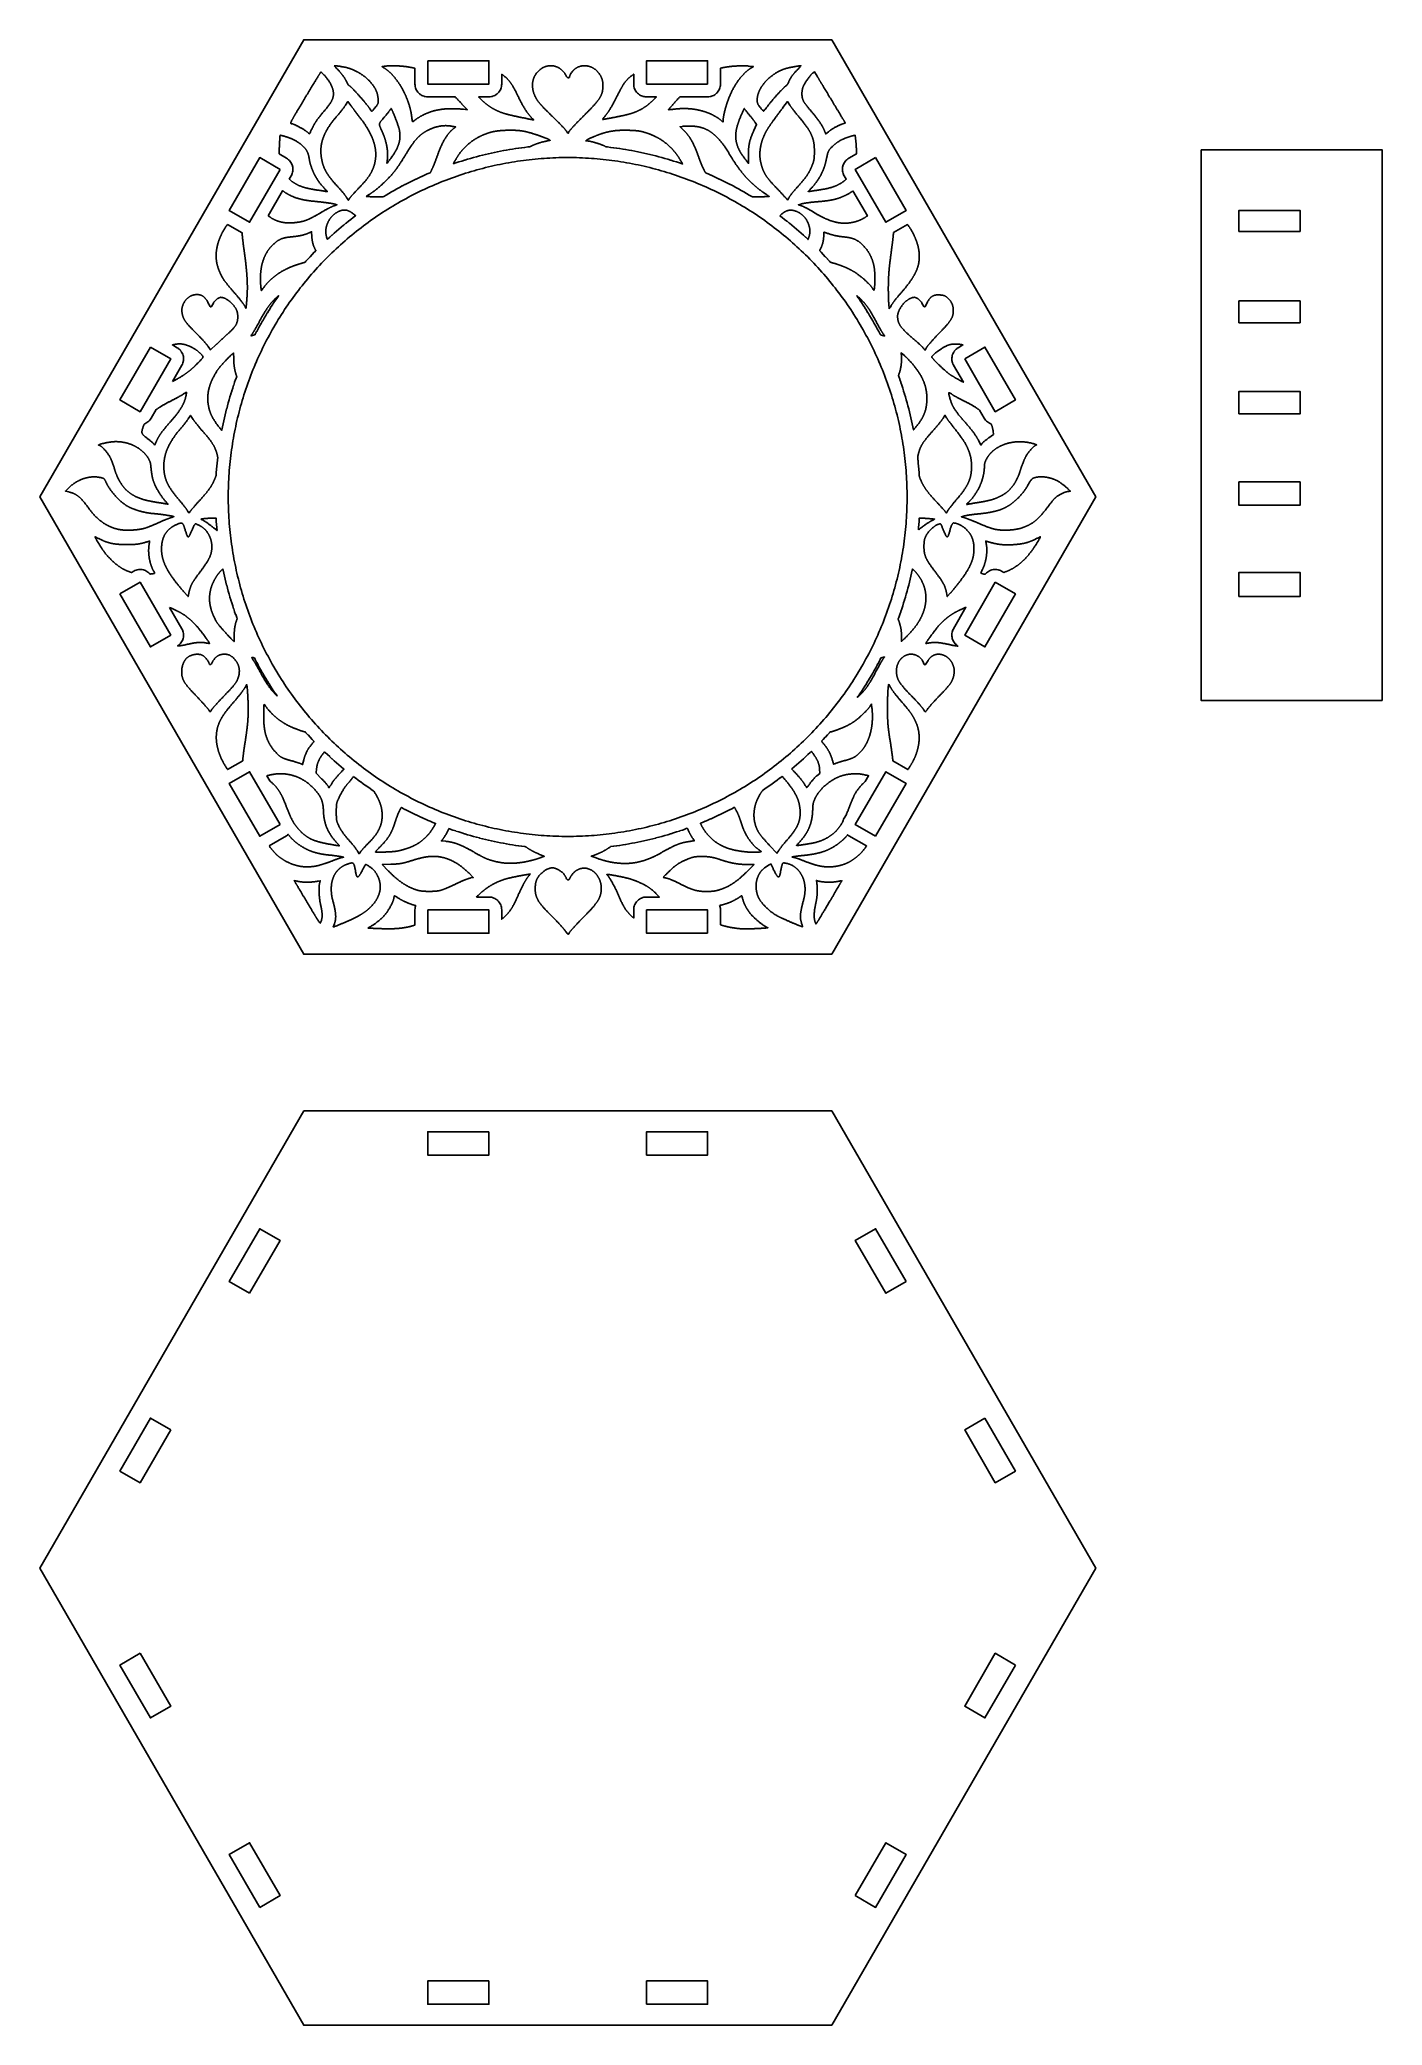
# Model space of a CAD drawing. Header units: millimetres. Extents: x 10 to 410, y 18 to 283.
# Drawn here: x 232 to 410, y 18.4 to 281.6 of the extents above; entities that cross this region are included whole.
import ezdxf

# ---------------------------------------------------------------- set-up
doc = ezdxf.new("R2010")
doc.units = ezdxf.units.MM
doc.layers.add('CUT', color=1, linetype='Continuous')

msp = doc.modelspace()

# ---------------------------------------------------------------- linework, layer by layer
at = {"layer": 'CUT'}
for points in [[(337, 160.3782), (372, 221), (337, 281.6218), (267, 281.6218), (232, 221), (267, 160.3782)], [(265.8302, 271.6418), (265.7991, 271.5886), (265.7991, 271.5885), (265.7688, 271.5369), (265.7396, 271.4869), (265.7113, 271.4382), (265.684, 271.3912), (265.6576, 271.3457), (265.6323, 271.302), (265.608, 271.26), (265.5848, 271.2197), (265.5628, 271.1814), (265.5419, 271.1448), (265.522, 271.1099), (265.5033, 271.0771), (265.486, 271.0464), (265.4698, 271.0175), (265.4548, 270.9907), (265.4412, 270.9661), (265.4289, 270.9437), (265.4181, 270.9237), (265.4086, 270.9057), (265.4009, 270.891), (265.3622, 270.8107), (265.3328, 270.7389), (265.3122, 270.6753), (265.3, 270.6208), (265.2955, 270.5767), (265.2974, 270.5438), (265.303, 270.5222), (265.31, 270.5097), (265.3186, 270.5012), (265.3332, 270.4932), (265.3582, 270.4864), (265.4029, 270.4829), (265.4263, 270.4811), (265.4365, 270.4798), (265.4652, 270.4746), (265.4721, 270.4731), (265.5058, 270.4645), (265.5099, 270.4633), (265.5484, 270.4517), (265.5521, 270.4506), (265.5949, 270.4359), (265.5974, 270.435), (265.6443, 270.4175), (265.6461, 270.4168), (265.6969, 270.3967), (265.6986, 270.396), (265.7528, 270.3734), (265.7542, 270.3728), (265.8117, 270.3478), (265.8129, 270.3473), (265.8732, 270.3201), (265.874, 270.3197), (265.937, 270.2906), (265.938, 270.2901), (266.0032, 270.2591), (266.0042, 270.2587), (266.0714, 270.2259), (266.0719, 270.2256), (266.1409, 270.1914), (266.1417, 270.191), (266.212, 270.1554), (266.2127, 270.155), (266.2841, 270.1181), (266.2846, 270.1179), (266.3569, 270.08), (266.3575, 270.0797), (266.4302, 270.041), (266.4309, 270.0406), (266.5038, 270.001), (266.5043, 270.0007), (266.5771, 269.9607), (266.5777, 269.9604), (266.6501, 269.9199), (266.6508, 269.9195), (266.7225, 269.8787), (266.723, 269.8784), (266.7937, 269.8376), (266.7944, 269.8372), (266.8637, 269.7964), (266.8644, 269.796), (266.9322, 269.7554), (266.9328, 269.755), (266.9986, 269.7149), (266.9994, 269.7144), (267.0631, 269.6748), (267.064, 269.6743), (267.1251, 269.6354), (267.126, 269.6348), (267.1843, 269.5968), (267.1854, 269.5961), (267.2406, 269.5591), (267.2418, 269.5582), (267.2935, 269.5224), (267.2949, 269.5215), (267.343, 269.487), (267.3446, 269.4858), (267.3886, 269.4529), (267.3906, 269.4513), (267.4303, 269.42), (267.4326, 269.4182), (267.4677, 269.3888), (267.469, 269.3877), (267.5554, 269.3128), (267.6355, 269.244), (267.707, 269.183), (267.7668, 269.1327), (267.7859, 269.1706), (267.8149, 269.2291), (267.8475, 269.2957), (267.8832, 269.3697), (267.9218, 269.4501), (267.9625, 269.5359), (268.0052, 269.6265), (268.0494, 269.721), (268.0754, 269.7766), (268.0757, 269.7771), (268.1017, 269.8318), (268.1019, 269.8323), (268.1279, 269.8862), (268.1281, 269.8866), (268.154, 269.9397), (268.1544, 269.9404), (268.1805, 269.9929), (268.1806, 269.9933), (268.2066, 270.0451), (268.207, 270.0458), (268.2332, 270.097), (268.2335, 270.0976), (268.2599, 270.1483), (268.2602, 270.1488), (268.2867, 270.199), (268.287, 270.1996), (268.3137, 270.2493), (268.3141, 270.25), (268.3411, 270.2993), (268.3414, 270.3), (268.3687, 270.349), (268.3691, 270.3496), (268.3967, 270.3983), (268.3971, 270.3989), (268.425, 270.4473), (268.4254, 270.4482), (268.4538, 270.4964), (268.4541, 270.4968), (268.4828, 270.5449), (268.4833, 270.5457), (268.5125, 270.5937), (268.5129, 270.5943), (268.5426, 270.6423), (268.5431, 270.6432), (268.5734, 270.6911), (268.5737, 270.6915), (268.6045, 270.7396), (268.605, 270.7404), (268.6364, 270.7885), (268.6368, 270.7891), (268.6688, 270.8373), (268.6692, 270.8379), (268.7019, 270.8864), (268.7023, 270.887), (268.7357, 270.9358), (268.7361, 270.9364), (268.7702, 270.9854), (268.7706, 270.986), (268.8055, 271.0354), (268.8059, 271.036), (268.8416, 271.0858), (268.842, 271.0862), (268.8785, 271.1365), (268.8789, 271.1372), (268.9163, 271.1879), (268.9167, 271.1884), (268.9551, 271.2398), (268.9554, 271.2402), (268.9946, 271.2921), (268.995, 271.2926), (269.0353, 271.3452), (269.0356, 271.3456), (269.0768, 271.3989), (269.0771, 271.3993), (269.1194, 271.4534), (269.1198, 271.4539), (269.1632, 271.5087), (269.1634, 271.5089), (269.2079, 271.5647), (269.2083, 271.5652), (269.254, 271.6218), (269.2542, 271.6221), (269.301, 271.6797), (269.3013, 271.68), (269.3494, 271.7386), (269.3496, 271.7389), (269.3989, 271.7986), (269.3991, 271.7989), (269.4497, 271.8597), (269.45, 271.86), (269.502, 271.9219), (269.5022, 271.9221), (269.5555, 271.9853), (269.5557, 271.9855), (269.6104, 272.0499), (269.6106, 272.0501), (269.6667, 272.1158), (269.6668, 272.116), (269.7244, 272.1831), (269.7246, 272.1833), (269.7837, 272.2518), (269.7838, 272.252), (269.8443, 272.3219), (269.9026, 272.3894), (269.9589, 272.4556), (270.0137, 272.5207), (270.0668, 272.5849), (270.1182, 272.6481), (270.1679, 272.7103), (270.2161, 272.7716), (270.2625, 272.832), (270.3074, 272.8916), (270.3507, 272.9502), (270.3923, 273.0081), (270.4324, 273.0652), (270.4708, 273.1215), (270.5077, 273.1772), (270.543, 273.232), (270.5766, 273.2863), (270.6088, 273.3399), (270.6393, 273.3929), (270.6684, 273.4454), (270.696, 273.4974), (270.722, 273.5487), (270.7466, 273.5996), (270.7696, 273.65), (270.7911, 273.7), (270.8112, 273.7497), (270.8299, 273.7991), (270.8471, 273.848), (270.8629, 273.8968), (270.8773, 273.9452), (270.8902, 273.9934), (270.9018, 274.0415), (270.912, 274.0896), (270.9209, 274.1374), (270.9284, 274.1853), (270.9347, 274.2333), (270.9396, 274.281), (270.9431, 274.3291), (270.9453, 274.3772), (270.9463, 274.4255), (270.9459, 274.4742), (270.9443, 274.523), (270.9414, 274.5721), (270.9372, 274.6216), (270.9316, 274.6714), (270.9249, 274.7217), (270.9168, 274.7725), (270.9074, 274.8237), (270.8968, 274.8756), (270.8849, 274.928), (270.8718, 274.9809), (270.8573, 275.0345), (270.8416, 275.0889), (270.8246, 275.1438), (270.8064, 275.1996), (270.7869, 275.256), (270.7661, 275.3133), (270.7441, 275.3714), (270.7208, 275.4304), (270.6963, 275.4902), (270.6705, 275.5511), (270.6436, 275.6128), (270.6156, 275.675), (270.592, 275.7247), (270.5655, 275.7765), (270.5362, 275.8306), (270.5042, 275.8866), (270.4696, 275.9445), (270.4328, 276.0038), (270.3938, 276.0644), (270.3529, 276.126), (270.3102, 276.1885), (270.2661, 276.2515), (270.2205, 276.3148), (270.1739, 276.3782), (270.1262, 276.4415), (270.0777, 276.5045), (270.0288, 276.567), (269.9793, 276.6286), (269.9297, 276.6893), (269.88, 276.7487), (269.8305, 276.8067), (269.7813, 276.8631), (269.7328, 276.9175), (269.6849, 276.9699), (269.638, 277.0199), (269.5922, 277.0674), (269.5478, 277.1122), (269.5051, 277.1538), (269.4641, 277.1921), (269.4252, 277.2269), (269.3885, 277.2581), (269.3548, 277.285), (269.324, 277.3076), (269.2971, 277.3255), (269.2748, 277.3383), (269.2737, 277.3387), (269.2698, 277.333), (269.2591, 277.3171), (269.247, 277.2989), (269.2335, 277.2782), (269.2186, 277.2554), (269.2027, 277.2306), (269.1852, 277.2034), (269.1667, 277.1743), (269.147, 277.1433), (269.1261, 277.1103), (269.1041, 277.0752), (269.0809, 277.0383), (269.0567, 276.9997), (269.0314, 276.9592), (269.0051, 276.917), (268.9778, 276.873), (268.9495, 276.8274), (268.9204, 276.7803), (268.9203, 276.7802), (268.8902, 276.7314), (268.8591, 276.6811), (268.8272, 276.6293), (268.7944, 276.5759), (268.7607, 276.5211), (268.7262, 276.4651), (268.691, 276.4076), (268.6551, 276.349), (268.6184, 276.289), (268.5809, 276.2278), (268.5428, 276.1654), (268.5041, 276.1019), (268.4647, 276.0374), (268.4247, 275.9717), (268.3841, 275.905), (268.3429, 275.8373), (268.3012, 275.7689), (268.2591, 275.6994), (268.2164, 275.6291), (268.1732, 275.5579), (268.1296, 275.4861), (268.0856, 275.4135), (268.0412, 275.3402), (267.9964, 275.2663), (267.9513, 275.1917), (267.9059, 275.1167), (267.8602, 275.041), (267.8142, 274.9649), (267.768, 274.8884), (267.768, 274.8883), (267.7215, 274.8114), (267.675, 274.7341), (267.6749, 274.734), (267.628, 274.6565), (267.5812, 274.5785), (267.534, 274.5003), (267.4869, 274.422), (267.4396, 274.3434), (267.3923, 274.2649), (267.345, 274.1861), (267.345, 274.186), (267.2976, 274.1074), (267.2503, 274.0286), (267.203, 273.9499), (267.1558, 273.8713), (267.1088, 273.7928), (267.0619, 273.7145), (267.0618, 273.7143), (267.015, 273.6363), (266.9684, 273.5584), (266.9219, 273.4807), (266.8756, 273.4034), (266.8296, 273.3266), (266.784, 273.2501), (266.7385, 273.174), (266.6933, 273.0984), (266.6486, 273.0235), (266.6042, 272.949), (266.5602, 272.8751), (266.5602, 272.875), (266.5165, 272.8019), (266.4735, 272.7295), (266.4734, 272.7293), (266.4306, 272.6576), (266.3885, 272.5866), (266.3468, 272.5164), (266.3056, 272.4471), (266.265, 272.3786), (266.265, 272.3785), (266.2249, 272.3111), (266.1855, 272.2445), (266.1467, 272.179), (266.1086, 272.1146), (266.0712, 272.0512), (266.0344, 271.989), (265.9985, 271.9279), (265.9632, 271.868), (265.9287, 271.8095), (265.895, 271.7522), (265.8621, 271.6963)], [(271.0377, 278.1705), (271.0537, 278.1529), (271.098, 278.105), (271.1474, 278.0517), (271.2017, 277.9938), (271.2605, 277.9316), (271.3233, 277.8655), (271.3896, 277.796), (271.4591, 277.7236), (271.5312, 277.6489), (271.6057, 277.5721), (271.606, 277.5718), (271.6551, 277.5207), (271.6559, 277.5198), (271.7044, 277.4681), (271.7052, 277.4673), (271.7532, 277.415), (271.7539, 277.4142), (271.8013, 277.3614), (271.802, 277.3607), (271.8488, 277.3075), (271.8496, 277.3065), (271.8957, 277.2528), (271.8963, 277.2521), (271.9417, 277.1982), (271.9425, 277.1973), (271.9871, 277.143), (271.9877, 277.1422), (272.0315, 277.0878), (272.0322, 277.087), (272.0752, 277.0324), (272.0759, 277.0314), (272.1179, 276.9767), (272.1185, 276.9759), (272.1596, 276.9213), (272.1603, 276.9204), (272.2004, 276.8658), (272.2011, 276.8648), (272.2402, 276.8102), (272.2409, 276.8092), (272.2788, 276.7549), (272.2795, 276.7539), (272.3163, 276.6998), (272.3169, 276.6989), (272.3526, 276.6451), (272.3534, 276.644), (272.3878, 276.5906), (272.3885, 276.5894), (272.4216, 276.5364), (272.4222, 276.5354), (272.4541, 276.483), (272.455, 276.4815), (272.4854, 276.4295), (272.4861, 276.4283), (272.5152, 276.377), (272.5161, 276.3755), (272.5436, 276.3249), (272.5443, 276.3234), (272.5704, 276.2735), (272.5712, 276.272), (272.5958, 276.2229), (272.5967, 276.221), (272.6196, 276.1728), (272.662, 276.0837), (272.7043, 275.999), (272.7465, 275.9188), (272.7878, 275.8438), (272.8279, 275.7751), (272.866, 275.7134), (272.9014, 275.6599), (272.9332, 275.6157), (272.9602, 275.5825), (272.9798, 275.5622), (272.9832, 275.5596), (272.9837, 275.5595), (273.0043, 275.553), (273.0162, 275.5478), (273.0267, 275.5425), (273.0414, 275.5339), (273.0469, 275.5304), (273.0642, 275.5187), (273.0681, 275.516), (273.0879, 275.5012), (273.0902, 275.4994), (273.1126, 275.4816), (273.1148, 275.4798), (273.1395, 275.459), (273.1409, 275.4578), (273.1679, 275.4342), (273.1689, 275.4333), (273.1982, 275.407), (273.1991, 275.4062), (273.2305, 275.3773), (273.2313, 275.3766), (273.2648, 275.3451), (273.2655, 275.3444), (273.3009, 275.3105), (273.3014, 275.31), (273.3387, 275.2737), (273.3392, 275.2733), (273.3783, 275.2348), (273.3787, 275.2343), (273.4195, 275.1936), (273.4199, 275.1933), (273.4623, 275.1506), (273.4626, 275.1502), (273.5065, 275.1055), (273.5068, 275.1052), (273.5522, 275.0586), (273.5525, 275.0583), (273.5992, 275.01), (273.5994, 275.0098), (273.6474, 274.9598), (273.6477, 274.9595), (273.6969, 274.9079), (273.6971, 274.9077), (273.7474, 274.8546), (273.7476, 274.8543), (273.7989, 274.7998), (273.7991, 274.7996), (273.8513, 274.7438), (273.8514, 274.7437), (273.9045, 274.6868), (273.9048, 274.6865), (273.9586, 274.6284), (273.9588, 274.6282), (274.0132, 274.5691), (274.0133, 274.569), (274.0684, 274.509), (274.0686, 274.5088), (274.1241, 274.448), (274.1241, 274.4479), (274.1801, 274.3864), (274.1804, 274.3861), (274.2366, 274.3239), (274.2367, 274.3238), (274.2932, 274.2611), (274.2933, 274.261), (274.35, 274.1979), (274.3501, 274.1978), (274.4068, 274.1344), (274.407, 274.1342), (274.4637, 274.0705), (274.4639, 274.0702), (274.5205, 274.0063), (274.5769, 273.9424), (274.5771, 273.9422), (274.6331, 273.8784), (274.6332, 273.8782), (274.689, 273.8143), (274.7443, 273.7509), (274.7445, 273.7506), (274.7992, 273.6874), (274.7994, 273.6873), (274.8534, 273.6246), (274.8535, 273.6244), (274.9069, 273.5622), (274.9071, 273.562), (274.9596, 273.5004), (274.9598, 273.5001), (275.0114, 273.4392), (275.0115, 273.4391), (275.0622, 273.379), (275.0624, 273.3788), (275.112, 273.3197), (275.1123, 273.3193), (275.1607, 273.2611), (275.1609, 273.2609), (275.2081, 273.2038), (275.2082, 273.2036), (275.2541, 273.1478), (275.2545, 273.1474), (275.2989, 273.0928), (275.2991, 273.0926), (275.3421, 273.0394), (275.3424, 273.0389), (275.3838, 272.9871), (275.3841, 272.9868), (275.4238, 272.9367), (275.4242, 272.9362), (275.4621, 272.8877), (275.4625, 272.8872), (275.4986, 272.8404), (275.4989, 272.84), (275.5331, 272.7952), (275.5336, 272.7945), (275.5658, 272.7516), (275.5664, 272.7507), (275.5964, 272.7098), (275.5969, 272.7092), (275.6248, 272.6705), (275.6257, 272.6693), (275.6511, 272.6328), (275.7089, 272.5505), (275.7654, 272.4723), (275.8201, 272.3985), (275.8723, 272.3302), (275.9213, 272.2684), (275.9661, 272.2141), (276.0058, 272.1683), (276.039, 272.1325), (276.0408, 272.1307), (276.0678, 272.1558), (276.1061, 272.1939), (276.1496, 272.2398), (276.198, 272.2926), (276.2499, 272.3513), (276.3051, 272.4154), (276.3625, 272.484), (276.4217, 272.5565), (276.4821, 272.6323), (276.539, 272.7047), (276.5908, 272.7711), (276.6373, 272.8319), (276.6787, 272.8875), (276.7153, 272.9386), (276.7471, 272.9857), (276.7744, 273.0294), (276.7976, 273.0706), (276.8169, 273.1096), (276.8329, 273.1474), (276.8459, 273.185), (276.8563, 273.2233), (276.8643, 273.2634), (276.8703, 273.3064), (276.8742, 273.3531), (276.8762, 273.4045), (276.8763, 273.461), (276.8749, 273.5235), (276.8717, 273.5924), (276.8674, 273.6683), (276.8618, 273.7518), (276.8554, 273.8432), (276.8508, 273.9018), (276.8452, 273.9594), (276.8388, 274.0168), (276.8315, 274.0734), (276.8232, 274.1296), (276.814, 274.1855), (276.8039, 274.2409), (276.7928, 274.2959), (276.7807, 274.3506), (276.7677, 274.4048), (276.7536, 274.4589), (276.7386, 274.5126), (276.7227, 274.566), (276.7057, 274.6191), (276.6876, 274.672), (276.6685, 274.7248), (276.6484, 274.7773), (276.6272, 274.8295), (276.6048, 274.8819), (276.5814, 274.934), (276.557, 274.986), (276.5314, 275.0379), (276.5046, 275.0899), (276.4769, 275.1417), (276.4478, 275.1935), (276.4176, 275.2456), (276.3864, 275.2975), (276.3539, 275.3493), (276.3201, 275.4014), (276.2852, 275.4536), (276.2491, 275.5058), (276.2117, 275.558), (276.173, 275.6106), (276.1331, 275.6633), (276.0919, 275.7161), (276.0494, 275.7693), (276.0057, 275.8226), (275.9607, 275.876), (275.9142, 275.9299), (275.8666, 275.9839), (275.8175, 276.0383), (275.7671, 276.093), (275.7153, 276.148), (275.6622, 276.2034), (275.6076, 276.2591), (275.5517, 276.3153), (275.5087, 276.3576), (275.465, 276.3996), (275.4206, 276.4411), (275.3755, 276.4825), (275.3297, 276.5235), (275.2834, 276.5641), (275.2363, 276.6044), (275.1886, 276.6443), (275.1403, 276.6839), (275.0915, 276.723), (275.0421, 276.7618), (274.992, 276.8002), (274.9415, 276.8382), (274.8905, 276.8757), (274.8389, 276.9128), (274.7867, 276.9496), (274.7341, 276.9859), (274.681, 277.0218), (274.6276, 277.0571), (274.5736, 277.092), (274.5192, 277.1265), (274.4644, 277.1605), (274.4091, 277.1939), (274.3535, 277.227), (274.2975, 277.2595), (274.2413, 277.2915), (274.1847, 277.3229), (274.1277, 277.3539), (274.0704, 277.3844), (274.0128, 277.4142), (273.9549, 277.4436), (273.8967, 277.4724), (273.8384, 277.5007), (273.7798, 277.5282), (273.7209, 277.5554), (273.6619, 277.5819), (273.6027, 277.6078), (273.5433, 277.6331), (273.4837, 277.6577), (273.424, 277.6819), (273.3641, 277.7053), (273.3043, 277.7282), (273.2442, 277.7503), (273.1841, 277.7719), (273.1239, 277.7927), (273.0636, 277.8129), (273.0033, 277.8325), (272.943, 277.8514), (272.8826, 277.8696), (272.8223, 277.8871), (272.762, 277.9039), (272.7018, 277.9201), (272.6416, 277.9355), (272.5815, 277.9501), (272.5213, 277.9641), (272.4614, 277.9773), (272.4016, 277.9898), (272.3418, 278.0015), (272.2821, 278.0125), (272.1788, 278.0305), (272.0773, 278.0476), (271.9781, 278.0637), (271.8816, 278.0787), (271.7875, 278.0928), (271.6967, 278.1058), (271.6092, 278.1175), (271.5251, 278.1283), (271.4449, 278.1379), (271.3687, 278.1462), (271.2969, 278.1534), (271.2295, 278.1594), (271.1671, 278.1642), (271.1098, 278.1677), (271.0582, 278.17)], [(281.4193, 270.742), (281.4389, 270.7542), (281.4936, 270.7899), (281.5561, 270.8318), (281.6249, 270.8791), (281.6988, 270.9309), (281.7767, 270.9864), (281.8577, 271.0451), (281.9051, 271.0795), (281.9057, 271.08), (281.9533, 271.114), (281.9541, 271.1145), (282.002, 271.148), (282.0026, 271.1485), (282.0507, 271.1816), (282.0513, 271.182), (282.0996, 271.2147), (282.1003, 271.2151), (282.1488, 271.2474), (282.1495, 271.2479), (282.1982, 271.2797), (282.1989, 271.2802), (282.2479, 271.3116), (282.2487, 271.3121), (282.2979, 271.343), (282.2984, 271.3433), (282.3478, 271.3739), (282.3487, 271.3744), (282.3984, 271.4045), (282.3991, 271.4049), (282.449, 271.4346), (282.4497, 271.4351), (282.4998, 271.4643), (282.5006, 271.4647), (282.551, 271.4935), (282.5517, 271.4939), (282.6023, 271.5223), (282.6029, 271.5227), (282.6537, 271.5507), (282.6545, 271.5511), (282.7056, 271.5787), (282.7064, 271.5791), (282.7577, 271.6062), (282.7584, 271.6066), (282.81, 271.6333), (282.8108, 271.6337), (282.8625, 271.6599), (282.8632, 271.6602), (282.9153, 271.6861), (282.9161, 271.6866), (282.9684, 271.712), (282.9691, 271.7123), (283.0216, 271.7373), (283.0224, 271.7376), (283.0752, 271.7622), (283.076, 271.7626), (283.129, 271.7867), (283.1296, 271.787), (283.1829, 271.8108), (283.1838, 271.8112), (283.2373, 271.8345), (283.2382, 271.8349), (283.292, 271.8577), (283.2925, 271.8579), (283.3465, 271.8804), (283.3474, 271.8808), (283.4017, 271.9028), (283.4025, 271.9031), (283.457, 271.9247), (283.4577, 271.925), (283.5125, 271.9462), (283.5133, 271.9465), (283.5684, 271.9673), (283.5692, 271.9676), (283.6245, 271.9879), (283.6252, 271.9881), (283.6807, 272.008), (283.6816, 272.0083), (283.7375, 272.0278), (283.7382, 272.0281), (283.7943, 272.0472), (283.795, 272.0474), (283.8513, 272.0661), (283.8522, 272.0664), (283.9089, 272.0846), (283.9096, 272.0848), (283.9665, 272.1026), (283.9673, 272.1029), (284.0244, 272.1203), (284.0251, 272.1205), (284.0825, 272.1375), (284.0833, 272.1377), (284.141, 272.1543), (284.1419, 272.1546), (284.1999, 272.1707), (284.2006, 272.1709), (284.2589, 272.1866), (284.2596, 272.1867), (284.3181, 272.202), (284.3188, 272.2022), (284.3776, 272.2171), (284.3784, 272.2173), (284.4375, 272.2318), (284.4383, 272.232), (284.4976, 272.246), (284.4982, 272.2462), (284.5578, 272.2599), (284.5587, 272.2601), (284.6186, 272.2733), (284.6193, 272.2734), (284.6795, 272.2862), (284.6802, 272.2864), (284.7407, 272.2988), (284.7416, 272.2989), (284.8024, 272.3108), (284.8029, 272.3109), (284.8639, 272.3225), (284.8648, 272.3227), (284.9261, 272.3338), (284.9268, 272.3339), (284.9884, 272.3446), (284.9891, 272.3447), (285.051, 272.355), (285.0517, 272.3552), (285.1139, 272.3651), (285.1146, 272.3652), (285.1771, 272.3747), (285.1778, 272.3748), (285.2406, 272.3839), (285.2414, 272.384), (285.3045, 272.3926), (285.3052, 272.3927), (285.3685, 272.4009), (285.3691, 272.401), (285.4328, 272.4088), (285.4335, 272.4088), (285.4975, 272.4162), (285.4982, 272.4163), (285.5624, 272.4233), (285.563, 272.4234), (285.6276, 272.43), (285.6283, 272.43), (285.6931, 272.4362), (285.6939, 272.4363), (285.7591, 272.442), (285.7596, 272.4421), (285.8251, 272.4475), (285.8259, 272.4475), (285.8917, 272.4524), (285.8923, 272.4525), (285.9583, 272.457), (285.9589, 272.457), (286.0253, 272.4611), (286.026, 272.4611), (286.0927, 272.4648), (286.0933, 272.4649), (286.1603, 272.4682), (286.161, 272.4682), (286.2283, 272.471), (286.2288, 272.471), (286.2965, 272.4735), (286.2971, 272.4736), (286.365, 272.4757), (286.3658, 272.4757), (286.4341, 272.4773), (286.4346, 272.4773), (286.5031, 272.4785), (286.5036, 272.4785), (286.5725, 272.4794), (286.5732, 272.4794), (286.6424, 272.4798), (286.643, 272.4798), (286.7126, 272.4798), (286.7132, 272.4798), (286.783, 272.4794), (286.7837, 272.4794), (286.8539, 272.4785), (286.8543, 272.4785), (286.9248, 272.4773), (286.9254, 272.4773), (286.9962, 272.4757), (286.9967, 272.4757), (287.0678, 272.4737), (287.0685, 272.4736), (287.14, 272.4711), (287.1404, 272.4711), (287.2122, 272.4683), (287.2129, 272.4683), (287.285, 272.465), (287.2855, 272.465), (287.358, 272.4613), (287.3584, 272.4612), (287.4312, 272.4572), (287.4318, 272.4572), (287.5049, 272.4527), (287.5055, 272.4527), (287.579, 272.4478), (287.5795, 272.4477), (287.6533, 272.4424), (287.6538, 272.4424), (287.7279, 272.4367), (287.7284, 272.4367), (287.8029, 272.4306), (287.8034, 272.4305), (287.8782, 272.424), (287.8786, 272.424), (287.9538, 272.4171), (287.9543, 272.417), (288.0298, 272.4097), (288.0303, 272.4097), (288.1061, 272.402), (288.1066, 272.4019), (288.1828, 272.3938), (288.183, 272.3938), (288.715, 272.3359), (287.9862, 273.0895), (287.9447, 273.1325), (287.9446, 273.1326), (287.902, 273.1769), (287.9019, 273.177), (287.8585, 273.2223), (287.8584, 273.2224), (287.8141, 273.2688), (287.7691, 273.316), (287.769, 273.3161), (287.7233, 273.3643), (287.677, 273.4131), (287.6768, 273.4133), (287.63, 273.4629), (287.5826, 273.513), (287.5825, 273.5132), (287.5348, 273.5639), (287.5347, 273.564), (287.4865, 273.6154), (287.4381, 273.667), (287.3895, 273.719), (287.3894, 273.7192), (287.3407, 273.7715), (287.2919, 273.8239), (287.2431, 273.8764), (287.2429, 273.8766), (287.1942, 273.9292), (287.1941, 273.9293), (287.1456, 273.9819), (287.0972, 274.0342), (287.0971, 274.0344), (287.0904, 274.0417), (283.45, 274.0417), (283.4451, 274.0418), (283.2883, 274.0495), (283.2785, 274.0505), (283.1232, 274.0735), (283.1136, 274.0754), (282.9612, 274.1135), (282.9518, 274.1163), (282.804, 274.1692), (282.7949, 274.173), (282.653, 274.2402), (282.6444, 274.2448), (282.5097, 274.3255), (282.5015, 274.331), (282.3754, 274.4245), (282.3678, 274.4307), (282.2514, 274.5362), (282.2445, 274.5431), (282.1391, 274.6594), (282.1329, 274.667), (282.0393, 274.7931), (282.0338, 274.8013), (281.9531, 274.936), (281.9485, 274.9447), (281.8814, 275.0867), (281.8776, 275.0957), (281.8247, 275.2435), (281.8219, 275.2529), (281.7837, 275.4052), (281.7818, 275.4148), (281.7588, 275.5701), (281.7578, 275.5799), (281.7501, 275.7368), (281.75, 275.7417), (281.75, 277.8379), (281.7293, 277.8429), (281.6705, 277.8567), (281.6111, 277.8704), (281.5515, 277.8836), (281.491, 277.8966), (281.4301, 277.9093), (281.3687, 277.9217), (281.3066, 277.9339), (281.2442, 277.9458), (281.1813, 277.9574), (281.118, 277.9687), (281.0543, 277.9797), (280.9902, 277.9904), (280.9257, 278.0008), (280.8609, 278.011), (280.7958, 278.0208), (280.7303, 278.0303), (280.6645, 278.0395), (280.5984, 278.0484), (280.5321, 278.057), (280.4656, 278.0652), (280.3988, 278.0733), (280.3319, 278.0809), (280.2647, 278.0883), (280.1976, 278.0953), (280.1302, 278.102), (280.0627, 278.1083), (279.995, 278.1144), (279.9273, 278.1201), (279.8596, 278.1256), (279.7919, 278.1307), (279.7241, 278.1354), (279.6564, 278.1398), (279.5885, 278.1439), (279.5208, 278.1476), (279.4532, 278.1511), (279.3857, 278.1541), (279.3182, 278.1569), (279.2509, 278.1593), (279.1837, 278.1613), (279.1168, 278.163), (279.05, 278.1643), (278.9832, 278.1653), (278.9169, 278.166), (278.8508, 278.1663), (278.7849, 278.1662), (278.7193, 278.1658), (278.654, 278.165), (278.589, 278.1639), (278.5244, 278.1624), (278.4603, 278.1606), (278.3964, 278.1583), (278.3329, 278.1557), (278.2698, 278.1527), (278.2072, 278.1494), (278.1451, 278.1457), (278.0835, 278.1416), (278.0224, 278.1372), (277.9618, 278.1323), (277.9018, 278.1271), (277.8422, 278.1216), (277.7835, 278.1156), (277.7251, 278.1092), (277.6673, 278.1025), (277.3822, 278.0681), (277.636, 277.9064), (277.6364, 277.9062), (277.6799, 277.8782), (277.681, 277.8775), (277.7244, 277.8488), (277.7254, 277.8481), (277.7687, 277.8187), (277.7695, 277.8181), (277.8127, 277.7881), (277.8137, 277.7874), (277.8568, 277.7567), (277.8577, 277.7561), (277.9008, 277.7247), (277.9016, 277.7241), (277.9445, 277.6922), (277.9454, 277.6916), (277.9882, 277.659), (277.989, 277.6583), (278.0317, 277.6251), (278.0326, 277.6244), (278.0752, 277.5905), (278.0758, 277.59), (278.1183, 277.5556), (278.1193, 277.5549), (278.1616, 277.5198), (278.1621, 277.5193), (278.2044, 277.4837), (278.2053, 277.4829), (278.2474, 277.4466), (278.2481, 277.446), (278.29, 277.4092), (278.2906, 277.4087), (278.3325, 277.3713), (278.3333, 277.3706), (278.375, 277.3326), (278.3756, 277.332), (278.4172, 277.2934), (278.4179, 277.2928), (278.4593, 277.2537), (278.4599, 277.2531), (278.5012, 277.2134), (278.5018, 277.2128), (278.5429, 277.1726), (278.5435, 277.172), (278.5844, 277.1313), (278.585, 277.1308), (278.6259, 277.0895), (278.6266, 277.0887), (278.6672, 277.0468), (278.6676, 277.0464), (278.7081, 277.0041), (278.7088, 277.0034), (278.7491, 276.9605), (278.7496, 276.96), (278.7898, 276.9166), (278.7904, 276.9159), (278.8303, 276.872), (278.8308, 276.8714), (278.8706, 276.827), (278.871, 276.8265), (278.9106, 276.7817), (278.9111, 276.7811), (278.9506, 276.7357), (278.9512, 276.7351), (278.9904, 276.6893), (278.991, 276.6886), (279.03, 276.6422), (279.0302, 276.6419), (279.0691, 276.5952), (279.0698, 276.5944), (279.1084, 276.5471), (279.1087, 276.5467), (279.1472, 276.499), (279.1477, 276.4984), (279.1859, 276.4503), (279.1864, 276.4497), (279.2244, 276.4011), (279.2248, 276.4006), (279.2627, 276.3515), (279.2632, 276.3509), (279.3007, 276.3015), (279.301, 276.301), (279.3384, 276.2511), (279.3388, 276.2506), (279.376, 276.2003), (279.3765, 276.1996), (279.4134, 276.1489), (279.4137, 276.1484), (279.4504, 276.0973), (279.4509, 276.0967), (279.4873, 276.0452), (279.4875, 276.0448), (279.5238, 275.9929), (279.5243, 275.9922), (279.5602, 275.9399), (279.5605, 275.9395), (279.5963, 275.8868), (279.5968, 275.8861), (279.6322, 275.8331), (279.6324, 275.8327), (279.6677, 275.7793), (279.6681, 275.7787), (279.7031, 275.7249), (279.7035, 275.7244), (279.7382, 275.6703), (279.7386, 275.6697), (279.773, 275.6152), (279.7732, 275.6147), (279.8074, 275.5599), (279.8078, 275.5593), (279.8417, 275.5041), (279.8419, 275.5038), (279.8756, 275.4484), (279.8761, 275.4476), (279.9094, 275.3918), (279.9097, 275.3913), (279.9428, 275.3351), (279.943, 275.3347), (279.9758, 275.2783), (279.9762, 275.2777), (280.0087, 275.221), (280.0089, 275.2206), (280.0412, 275.1636), (280.0416, 275.1629), (280.0735, 275.1055), (280.0738, 275.105), (280.1054, 275.0474), (280.1056, 275.047), (280.137, 274.9891), (280.1373, 274.9885), (280.1683, 274.9304), (280.1686, 274.9298), (280.1993, 274.8714), (280.1996, 274.8709), (280.23, 274.8122), (280.2303, 274.8116), (280.2604, 274.7526), (280.2606, 274.7522), (280.2904, 274.693), (280.2907, 274.6924), (280.3201, 274.633), (280.3203, 274.6326), (280.3495, 274.573), (280.3499, 274.5722), (280.3786, 274.5123), (280.3788, 274.5119), (280.4073, 274.4517), (280.4075, 274.4511), (280.4356, 274.3908), (280.4359, 274.3904), (280.4637, 274.3299), (280.4639, 274.3293), (280.4914, 274.2685), (280.4917, 274.268), (280.5188, 274.2071), (280.519, 274.2064), (280.5457, 274.1453), (280.546, 274.1448), (280.5724, 274.0834), (280.5726, 274.083), (280.5987, 274.0215), (280.5989, 274.0208), (280.6245, 273.9592), (280.6248, 273.9586), (280.6501, 273.8967), (280.6502, 273.8963), (280.6752, 273.8343), (280.6755, 273.8337), (280.7001, 273.7716), (280.7003, 273.771), (280.7245, 273.7087), (280.7247, 273.7081), (280.7485, 273.6457), (280.7488, 273.6451), (280.7722, 273.5825), (280.7723, 273.5821), (280.7954, 273.5194), (280.7957, 273.5187), (280.8183, 273.4559), (280.8185, 273.4554), (280.8408, 273.3924), (280.841, 273.3918), (280.8629, 273.3288), (280.8631, 273.3282), (280.8846, 273.265), (280.8848, 273.2645), (280.9059, 273.2013), (280.9061, 273.2005), (280.9267, 273.1372), (280.9269, 273.1368), (280.9472, 273.0733), (280.9474, 273.0726), (280.9672, 273.0091), (280.9673, 273.0087), (280.9868, 272.9452), (280.987, 272.9444), (281.006, 272.8807), (281.0062, 272.8801), (281.0248, 272.8164), (281.025, 272.8157), (281.0431, 272.752), (281.0432, 272.7516), (281.061, 272.6878), (281.0612, 272.6871), (281.0785, 272.6233), (281.0787, 272.6225), (281.0955, 272.5586), (281.0957, 272.5581), (281.1121, 272.4942), (281.1122, 272.4936), (281.1282, 272.4297), (281.1284, 272.4289), (281.1439, 272.3649), (281.144, 272.3644), (281.1591, 272.3005), (281.1593, 272.2997), (281.1739, 272.2357), (281.174, 272.2352), (281.1882, 272.1713), (281.1884, 272.1706), (281.2021, 272.1067), (281.2022, 272.1059), (281.2154, 272.0419), (281.2156, 272.0413), (281.2284, 271.9774), (281.2285, 271.9767), (281.2408, 271.9129), (281.2409, 271.9122), (281.2527, 271.8483), (281.2529, 271.8475), (281.2642, 271.7837), (281.2643, 271.7832), (281.2752, 271.7195), (281.2753, 271.7186), (281.2856, 271.6549), (281.2857, 271.6543), (281.2956, 271.5907), (281.2957, 271.5899), (281.3051, 271.5263), (281.3052, 271.5256), (281.3141, 271.4621), (281.3142, 271.4613), (281.3226, 271.3979), (281.3227, 271.3972), (281.3306, 271.3339), (281.3307, 271.333), (281.338, 271.2698), (281.3506, 271.1642), (281.3638, 271.0644), (281.3774, 270.9713), (281.3912, 270.8866), (281.4047, 270.8119), (281.4177, 270.7487)], [(283.45, 278.8417), (291.55, 278.8417), (291.55, 275.7417), (283.45, 275.7417)], [(290.1929, 274.0417), (290.2026, 274.031), (290.2481, 273.9811), (290.2934, 273.9321), (290.3385, 273.8838), (290.3832, 273.8365), (290.4279, 273.7899), (290.4722, 273.7441), (290.5165, 273.6992), (290.5607, 273.6549), (290.6046, 273.6115), (290.6485, 273.5687), (290.6923, 273.5267), (290.736, 273.4853), (290.7797, 273.4446), (290.8232, 273.4046), (290.8668, 273.3653), (290.9105, 273.3265), (290.954, 273.2884), (290.9977, 273.2509), (291.0414, 273.2139), (291.0851, 273.1776), (291.129, 273.1417), (291.1729, 273.1063), (291.217, 273.0715), (291.2612, 273.0371), (291.3055, 273.0034), (291.3501, 272.97), (291.3949, 272.937), (291.4398, 272.9045), (291.4851, 272.8724), (291.5305, 272.8407), (291.5763, 272.8093), (291.6224, 272.7783), (291.6686, 272.7476), (291.7153, 272.7173), (291.7623, 272.6873), (291.8097, 272.6576), (291.8576, 272.6281), (291.9057, 272.5989), (291.9543, 272.57), (292.0034, 272.5413), (292.0529, 272.5127), (292.1029, 272.4845), (292.1534, 272.4563), (292.2044, 272.4283), (292.2559, 272.4005), (292.308, 272.3728), (292.3507, 272.3505), (292.3932, 272.3284), (292.4354, 272.3069), (292.4773, 272.2857), (292.5191, 272.265), (292.5608, 272.2445), (292.6022, 272.2244), (292.6436, 272.2048), (292.6853, 272.1853), (292.7268, 272.1663), (292.7686, 272.1476), (292.8105, 272.129), (292.8526, 272.1108), (292.895, 272.0928), (292.9376, 272.0751), (292.9807, 272.0576), (293.0243, 272.0402), (293.0682, 272.0231), (293.1126, 272.0062), (293.1577, 271.9894), (293.2034, 271.9728), (293.2497, 271.9563), (293.2969, 271.9398), (293.3447, 271.9236), (293.3934, 271.9074), (293.4429, 271.8912), (293.4935, 271.8752), (293.5449, 271.8591), (293.5973, 271.8431), (293.6508, 271.8271), (293.7055, 271.8112), (293.7615, 271.7951), (293.8184, 271.779), (293.8767, 271.763), (293.9363, 271.7469), (293.9974, 271.7307), (294.0598, 271.7144), (294.1236, 271.698), (294.189, 271.6815), (294.2558, 271.6649), (294.3244, 271.6482), (294.3945, 271.6312), (294.4664, 271.6141), (294.54, 271.5969), (294.6154, 271.5795), (294.6925, 271.5618), (294.7717, 271.544), (294.8528, 271.5258), (294.9358, 271.5075), (295.0209, 271.4888), (295.108, 271.4698), (295.1973, 271.4507), (295.2888, 271.4312), (295.3825, 271.4113), (295.4784, 271.3912), (295.5767, 271.3707), (295.6773, 271.3498), (295.7804, 271.3285), (295.8859, 271.3069), (295.9939, 271.2848), (296.0984, 271.2635), (296.2016, 271.2425), (296.3031, 271.2218), (296.4027, 271.2015), (296.5006, 271.1816), (296.5961, 271.1621), (296.6892, 271.1431), (296.7799, 271.1247), (296.8678, 271.1068), (296.8679, 271.1068), (296.9527, 271.0894), (297.0345, 271.0728), (297.0346, 271.0728), (297.1131, 271.0568), (297.188, 271.0415), (297.2594, 271.0269), (297.3267, 271.0132), (297.3269, 271.0132), (297.3901, 271.0002), (297.4491, 270.9882), (297.4493, 270.9882), (297.4958, 270.9786), (297.4794, 270.9969), (297.4108, 271.0713), (297.3349, 271.1521), (297.2948, 271.1944), (297.2945, 271.1948), (297.2549, 271.2371), (297.2545, 271.2374), (297.2154, 271.2796), (297.2149, 271.2802), (297.1764, 271.3224), (297.176, 271.3229), (297.1379, 271.3652), (297.1375, 271.3656), (297.0999, 271.4078), (297.0994, 271.4083), (297.0622, 271.4507), (297.0619, 271.4512), (297.0251, 271.4936), (297.0246, 271.4942), (296.9883, 271.5367), (296.9878, 271.5372), (296.9518, 271.58), (296.9513, 271.5805), (296.9157, 271.6234), (296.9153, 271.6239), (296.88, 271.667), (296.8796, 271.6676), (296.8446, 271.711), (296.8441, 271.7116), (296.8094, 271.7553), (296.8089, 271.7559), (296.7745, 271.7999), (296.7741, 271.8005), (296.74, 271.8448), (296.7395, 271.8454), (296.7056, 271.8901), (296.7051, 271.8907), (296.6714, 271.9359), (296.6711, 271.9364), (296.6376, 271.9819), (296.637, 271.9826), (296.6037, 272.0287), (296.6033, 272.0293), (296.5702, 272.0758), (296.5698, 272.0764), (296.5368, 272.1235), (296.5364, 272.124), (296.5035, 272.1716), (296.5031, 272.1722), (296.4703, 272.2204), (296.4699, 272.2211), (296.4372, 272.27), (296.4368, 272.2706), (296.4042, 272.3201), (296.4038, 272.3206), (296.3712, 272.3708), (296.3709, 272.3714), (296.3383, 272.4223), (296.3379, 272.4229), (296.3054, 272.4745), (296.305, 272.475), (296.2724, 272.5275), (296.2721, 272.5281), (296.2395, 272.5813), (296.2392, 272.5818), (296.2065, 272.6359), (296.2062, 272.6364), (296.1734, 272.6914), (296.1731, 272.692), (296.1403, 272.7479), (296.14, 272.7483), (296.107, 272.8051), (296.1067, 272.8056), (296.0736, 272.8634), (296.0734, 272.8638), (296.0401, 272.9225), (296.0398, 272.923), (296.0064, 272.9828), (296.0062, 272.9832), (295.9725, 273.0441), (295.9722, 273.0446), (295.9384, 273.1065), (295.9382, 273.1069), (295.9041, 273.17), (295.904, 273.1703), (295.8696, 273.2345), (295.8693, 273.2349), (295.8347, 273.3003), (295.8345, 273.3007), (295.7996, 273.3673), (295.7995, 273.3676), (295.7642, 273.4355), (295.764, 273.4359), (295.7285, 273.505), (295.7283, 273.5053), (295.6924, 273.5758), (295.6923, 273.5761), (295.656, 273.6479), (295.6558, 273.6481), (295.6191, 273.7212), (295.619, 273.7216), (295.5819, 273.7962), (295.5818, 273.7963), (295.5442, 273.8722), (295.544, 273.8726), (295.506, 273.9501), (295.5059, 273.9502), (295.4674, 274.0291), (295.4673, 274.0295), (295.4284, 274.11), (295.4283, 274.1101), (295.3888, 274.1921), (295.3467, 274.2797), (295.3054, 274.3647), (295.265, 274.4474), (295.2255, 274.5277), (295.1866, 274.6058), (295.1486, 274.6817), (295.1113, 274.7554), (295.0746, 274.8272), (295.0386, 274.8968), (295.0031, 274.9645), (294.9683, 275.0303), (294.9339, 275.0942), (294.9001, 275.1564), (294.8667, 275.2168), (294.8337, 275.2756), (294.8012, 275.3328), (294.769, 275.3884), (294.7372, 275.4425), (294.7056, 275.4951), (294.6742, 275.5464), (294.643, 275.5965), (294.6122, 275.6452), (294.5813, 275.6927), (294.5506, 275.7391), (294.5199, 275.7845), (294.4893, 275.8287), (294.4587, 275.8721), (294.428, 275.9146), (294.3973, 275.9563), (294.3664, 275.9973), (294.3353, 276.0375), (294.3042, 276.0771), (294.2727, 276.1161), (294.2409, 276.1546), (294.2089, 276.1927), (294.1765, 276.2304), (294.1437, 276.2678), (294.1105, 276.3048), (294.0769, 276.3416), (294.0368, 276.3844), (293.9961, 276.4268), (293.9546, 276.4689), (293.9123, 276.5107), (293.8693, 276.552), (293.8254, 276.5931), (293.7809, 276.6338), (293.7355, 276.6741), (293.6895, 276.7141), (293.6428, 276.7536), (293.5954, 276.7928), (293.5473, 276.8316), (293.4986, 276.8699), (293.4492, 276.9079), (293.3993, 276.9454), (293.3487, 276.9824), (293.2974, 277.019), (293.25, 277.0521), (293.25, 275.7417), (293.2499, 275.7368), (293.2422, 275.5799), (293.2412, 275.5701), (293.2182, 275.4148), (293.2163, 275.4052), (293.1781, 275.2529), (293.1753, 275.2435), (293.1224, 275.0957), (293.1186, 275.0867), (293.0515, 274.9447), (293.0469, 274.936), (292.9662, 274.8013), (292.9607, 274.7931), (292.8671, 274.667), (292.8609, 274.6594), (292.7555, 274.5431), (292.7486, 274.5362), (292.6322, 274.4307), (292.6246, 274.4245), (292.4985, 274.331), (292.4903, 274.3255), (292.3556, 274.2448), (292.347, 274.2402), (292.2051, 274.173), (292.196, 274.1692), (292.0482, 274.1163), (292.0388, 274.1135), (291.8864, 274.0754), (291.8768, 274.0735), (291.7215, 274.0505), (291.7117, 274.0495), (291.5549, 274.0418), (291.55, 274.0417)], [(299.9545, 271.4669), (300.0375, 271.3858), (300.1227, 271.3026), (300.2104, 271.2172), (300.3004, 271.1295), (300.3927, 271.0397), (300.4877, 270.9473), (300.5485, 270.8881), (300.5488, 270.8879), (300.6094, 270.8284), (300.6096, 270.8281), (300.6699, 270.7685), (300.6702, 270.7682), (300.7301, 270.7085), (300.7303, 270.7084), (300.7897, 270.6489), (300.7899, 270.6486), (300.8488, 270.5892), (300.8491, 270.589), (300.9072, 270.53), (300.9075, 270.5297), (300.9648, 270.471), (300.9649, 270.4708), (301.0214, 270.4127), (301.0217, 270.4124), (301.0771, 270.355), (301.0773, 270.3548), (301.1316, 270.2981), (301.1318, 270.2978), (301.1849, 270.242), (301.1852, 270.2418), (301.237, 270.187), (301.2373, 270.1867), (301.2877, 270.1329), (301.2879, 270.1326), (301.3367, 270.0801), (301.337, 270.0799), (301.3843, 270.0287), (301.3846, 270.0283), (301.4301, 269.9785), (301.4305, 269.9781), (301.4742, 269.9298), (301.4745, 269.9294), (301.5162, 269.8828), (301.5166, 269.8823), (301.5563, 269.8374), (301.5567, 269.837), (301.5943, 269.794), (301.5948, 269.7934), (301.6301, 269.7524), (301.6306, 269.7519), (301.6636, 269.713), (301.6642, 269.7122), (301.6947, 269.6755), (301.6954, 269.6747), (301.7234, 269.6403), (301.7241, 269.6393), (301.7494, 269.6074), (301.7504, 269.6062), (301.773, 269.5768), (301.7743, 269.5751), (301.794, 269.5483), (301.7955, 269.5462), (301.8122, 269.5222), (301.8141, 269.5194), (301.8278, 269.4982), (301.8283, 269.4975), (301.8805, 269.415), (301.9274, 269.3463), (301.9694, 269.2908), (302.0059, 269.2487), (302.0357, 269.2205), (302.0561, 269.2062), (302.057, 269.2058), (302.0683, 269.2204), (302.0859, 269.2523), (302.1052, 269.2988), (302.126, 269.3613), (302.1278, 269.3661), (302.1318, 269.3763), (302.1359, 269.3854), (302.1423, 269.3979), (302.1454, 269.4036), (302.1543, 269.4185), (302.1564, 269.4218), (302.1676, 269.439), (302.1695, 269.4418), (302.1831, 269.4612), (302.1842, 269.4627), (302.2, 269.4844), (302.2012, 269.486), (302.2193, 269.5098), (302.2203, 269.5112), (302.2407, 269.5371), (302.2412, 269.5377), (302.2636, 269.5657), (302.2644, 269.5666), (302.289, 269.5966), (302.2894, 269.5971), (302.316, 269.6291), (302.3167, 269.6299), (302.3454, 269.6637), (302.3456, 269.664), (302.3762, 269.6998), (302.3766, 269.7003), (302.4091, 269.7378), (302.4095, 269.7382), (302.4439, 269.7775), (302.4442, 269.7779), (302.4805, 269.8189), (302.4807, 269.8191), (302.5187, 269.8618), (302.519, 269.8621), (302.5588, 269.9064), (302.559, 269.9067), (302.6005, 269.9526), (302.6007, 269.9528), (302.6438, 270.0002), (302.6441, 270.0004), (302.6888, 270.0492), (302.6889, 270.0494), (302.7352, 270.0997), (302.7354, 270.1), (302.7832, 270.1516), (302.7834, 270.1517), (302.8327, 270.2047), (302.8329, 270.2049), (302.8836, 270.2591), (302.8837, 270.2592), (302.9358, 270.3147), (302.936, 270.3149), (302.9894, 270.3715), (302.9895, 270.3717), (303.0443, 270.4294), (303.1002, 270.4883), (303.1004, 270.4886), (303.1575, 270.5484), (303.1576, 270.5485), (303.2159, 270.6093), (303.216, 270.6094), (303.2754, 270.6712), (303.2755, 270.6713), (303.3359, 270.7339), (303.3361, 270.7341), (303.3976, 270.7976), (303.3977, 270.7977), (303.4601, 270.8619), (303.4602, 270.862), (303.5236, 270.927), (303.5237, 270.9271), (303.588, 270.9928), (303.653, 271.0591), (303.6532, 271.0593), (303.7191, 271.1261), (303.7856, 271.1935), (303.7858, 271.1937), (303.8531, 271.2616), (303.8532, 271.2617), (303.9211, 271.33), (303.9212, 271.3301), (303.9897, 271.3988), (303.9898, 271.399), (304.0589, 271.468), (304.059, 271.4681), (304.1286, 271.5373), (304.214, 271.6224), (304.2975, 271.7058), (304.379, 271.7872), (304.4586, 271.8671), (304.5364, 271.9454), (304.6124, 272.0221), (304.6864, 272.0973), (304.7588, 272.1708), (304.8292, 272.2429), (304.8981, 272.3135), (304.9651, 272.3826), (305.0304, 272.4504), (305.094, 272.5168), (305.156, 272.5818), (305.2162, 272.6456), (305.2748, 272.708), (305.3319, 272.7693), (305.3874, 272.8293), (305.4413, 272.8882), (305.4937, 272.9458), (305.5444, 273.0024), (305.5938, 273.0579), (305.6417, 273.1124), (305.6881, 273.1658), (305.7331, 273.2183), (305.7766, 273.2698), (305.8187, 273.3204), (305.8596, 273.3702), (305.899, 273.419), (305.9371, 273.467), (305.974, 273.5143), (306.0096, 273.5607), (306.0438, 273.6064), (306.0769, 273.6515), (306.1088, 273.6959), (306.1395, 273.7396), (306.1689, 273.7828), (306.1974, 273.8255), (306.2246, 273.8674), (306.2507, 273.909), (306.276, 273.9501), (306.2999, 273.9906), (306.3229, 274.031), (306.3451, 274.071), (306.3662, 274.1105), (306.3863, 274.1497), (306.4056, 274.1888), (306.424, 274.2276), (306.4415, 274.2661), (306.4581, 274.3046), (306.474, 274.343), (306.489, 274.3813), (306.5033, 274.4195), (306.5168, 274.4577), (306.5297, 274.4962), (306.5419, 274.5346), (306.5533, 274.573), (306.5642, 274.6119), (306.5745, 274.6508), (306.5841, 274.6899), (306.5932, 274.7293), (306.6016, 274.7691), (306.6096, 274.8092), (306.617, 274.8498), (306.624, 274.8908), (306.6305, 274.9323), (306.6365, 274.9743), (306.6422, 275.0168), (306.6474, 275.0598), (306.6521, 275.1036), (306.6566, 275.148), (306.6607, 275.193), (306.6644, 275.2388), (306.6678, 275.2853), (306.671, 275.3323), (306.6747, 275.4005), (306.6771, 275.4675), (306.6783, 275.5337), (306.6782, 275.599), (306.6768, 275.6634), (306.6741, 275.7271), (306.6703, 275.79), (306.665, 275.852), (306.6585, 275.9134), (306.6507, 275.9741), (306.6416, 276.0341), (306.6312, 276.0933), (306.6195, 276.152), (306.6065, 276.21), (306.5922, 276.2673), (306.5765, 276.3241), (306.5595, 276.3803), (306.5412, 276.4361), (306.5215, 276.4913), (306.5005, 276.546), (306.4781, 276.6003), (306.4544, 276.6541), (306.4293, 276.7075), (306.4028, 276.7605), (306.3749, 276.8132), (306.3456, 276.8655), (306.3149, 276.9174), (306.2827, 276.9691), (306.2491, 277.0205), (306.214, 277.0717), (306.1775, 277.1225), (306.1395, 277.1732), (306.1001, 277.2236), (306.0591, 277.2739), (306.0167, 277.3238), (305.9727, 277.3737), (305.9312, 277.4188), (305.889, 277.4626), (305.846, 277.505), (305.8023, 277.5461), (305.7579, 277.5859), (305.7128, 277.6244), (305.667, 277.6616), (305.6207, 277.6974), (305.5738, 277.7319), (305.5263, 277.7651), (305.4782, 277.797), (305.4296, 277.8277), (305.3805, 277.8569), (305.331, 277.885), (305.2811, 277.9116), (305.2307, 277.9369), (305.1799, 277.961), (305.1287, 277.9838), (305.0772, 278.0052), (305.0254, 278.0254), (304.9733, 278.0443), (304.921, 278.0618), (304.8684, 278.078), (304.8155, 278.093), (304.7625, 278.1067), (304.7093, 278.1189), (304.6561, 278.13), (304.6027, 278.1397), (304.5493, 278.1482), (304.4958, 278.1553), (304.4421, 278.1612), (304.3886, 278.1658), (304.335, 278.169), (304.2815, 278.171), (304.2282, 278.1717), (304.1749, 278.171), (304.1217, 278.1691), (304.0687, 278.166), (304.0159, 278.1614), (303.9632, 278.1556), (303.9108, 278.1486), (303.8587, 278.1402), (303.8068, 278.1305), (303.7552, 278.1196), (303.7042, 278.1074), (303.6533, 278.0939), (303.6028, 278.0791), (303.5527, 278.0631), (303.5031, 278.0457), (303.454, 278.0271), (303.4054, 278.0073), (303.3573, 277.986), (303.3096, 277.9636), (303.2625, 277.9398), (303.216, 277.9149), (303.1703, 277.8886), (303.125, 277.861), (303.0805, 277.8322), (303.0366, 277.802), (302.9934, 277.7706), (302.951, 277.738), (302.9093, 277.704), (302.8684, 277.6688), (302.8283, 277.6323), (302.789, 277.5945), (302.7505, 277.5554), (302.713, 277.5151), (302.6764, 277.4734), (302.6405, 277.4304), (302.6058, 277.3862), (302.572, 277.3406), (302.5201, 277.2668), (302.4708, 277.1931), (302.4249, 277.1208), (302.383, 277.0512), (302.346, 276.9859), (302.3146, 276.9262), (302.2898, 276.874), (302.2724, 276.8317), (302.2635, 276.8037), (302.2608, 276.7853), (302.2562, 276.7283), (302.2518, 276.7062), (302.2381, 276.6629), (302.2214, 276.6313), (302.2001, 276.6042), (302.1588, 276.5732), (302.1312, 276.5621), (302.0808, 276.5558), (302.0483, 276.5601), (302.0145, 276.5709), (301.9782, 276.5902), (301.9592, 276.6033), (301.9206, 276.6371), (301.9095, 276.6485), (301.8697, 276.6965), (301.8625, 276.7063), (301.823, 276.7679), (301.8181, 276.7766), (301.78, 276.8515), (301.7787, 276.8542), (301.7519, 276.9108), (301.7244, 276.9653), (301.6954, 277.0189), (301.6648, 277.0716), (301.6329, 277.1235), (301.5997, 277.1744), (301.5652, 277.2242), (301.5293, 277.2732), (301.4921, 277.3211), (301.4538, 277.3679), (301.4142, 277.4136), (301.3734, 277.4583), (301.3317, 277.5019), (301.2887, 277.5442), (301.2447, 277.5856), (301.1997, 277.6257), (301.1538, 277.6645), (301.107, 277.7021), (301.0591, 277.7384), (301.0104, 277.7735), (300.9609, 277.8072), (300.9107, 277.8396), (300.8595, 277.8707), (300.8079, 277.9004), (300.7553, 277.9285), (300.7022, 277.9555), (300.6487, 277.9808), (300.5943, 278.0046), (300.5394, 278.027), (300.4841, 278.048), (300.4284, 278.0673), (300.3722, 278.085), (300.3156, 278.1011), (300.2587, 278.1157), (300.2015, 278.1286), (300.1439, 278.1399), (300.0861, 278.1495), (300.0282, 278.1574), (299.9701, 278.1636), (299.9118, 278.168), (299.8533, 278.1706), (299.7945, 278.1716), (299.7295, 278.1709), (299.6656, 278.1691), (299.6031, 278.1659), (299.5419, 278.1614), (299.4821, 278.1557), (299.4233, 278.1486), (299.3659, 278.1402), (299.3094, 278.1302), (299.2538, 278.119), (299.1992, 278.1063), (299.1452, 278.0921), (299.0919, 278.0765), (299.0393, 278.0592), (298.9871, 278.0405), (298.9354, 278.0202), (298.8841, 277.9982), (298.833, 277.9746), (298.782, 277.9492), (298.7311, 277.9221), (298.6803, 277.8932), (298.6293, 277.8624), (298.5782, 277.8298), (298.5269, 277.7954), (298.4753, 277.7589), (298.4233, 277.7204), (298.371, 277.68), (298.318, 277.6374), (298.2647, 277.5929), (298.2106, 277.5461), (298.156, 277.4974), (298.1141, 277.4584), (298.0733, 277.4187), (298.0336, 277.3783), (297.995, 277.3372), (297.9574, 277.2953), (297.9209, 277.2526), (297.8856, 277.2094), (297.8513, 277.1653), (297.818, 277.1206), (297.7858, 277.0753), (297.7548, 277.0293), (297.7248, 276.9826), (297.6959, 276.9354), (297.6681, 276.8875), (297.6414, 276.8391), (297.6157, 276.7901), (297.5912, 276.7404), (297.5678, 276.6903), (297.5455, 276.6397), (297.5242, 276.5884), (297.5041, 276.5367), (297.485, 276.4845), (297.4671, 276.4318), (297.4503, 276.3786), (297.4346, 276.3251), (297.4199, 276.271), (297.4064, 276.2166), (297.3941, 276.1617), (297.3828, 276.1064), (297.3727, 276.0508), (297.3636, 275.9948), (297.3557, 275.9385), (297.3489, 275.882), (297.3433, 275.825), (297.3389, 275.7677), (297.3355, 275.7101), (297.3333, 275.6523), (297.3322, 275.5942), (297.3322, 275.5359), (297.3335, 275.4774), (297.3358, 275.4186), (297.3393, 275.3597), (297.3439, 275.3006), (297.3497, 275.2413), (297.3567, 275.1819), (297.3648, 275.1224), (297.3742, 275.0627), (297.3846, 275.0029), (297.3963, 274.9431), (297.4091, 274.8832), (297.4231, 274.8232), (297.4382, 274.7632), (297.4546, 274.7032), (297.4722, 274.6431), (297.4908, 274.5831), (297.5107, 274.5232), (297.5318, 274.4632), (297.5541, 274.4033), (297.5776, 274.3435), (297.6022, 274.2838), (297.6281, 274.2241), (297.6552, 274.1647), (297.6834, 274.1053), (297.7129, 274.046), (297.7437, 273.9868), (297.7604, 273.9556), (297.7772, 273.9244), (297.794, 273.8939), (297.811, 273.8635), (297.8279, 273.8335), (297.8451, 273.8037), (297.8625, 273.7741), (297.88, 273.7448), (297.8979, 273.7155), (297.916, 273.6863), (297.9345, 273.6572), (297.9534, 273.6279), (297.9728, 273.5986), (297.9926, 273.5691), (298.0129, 273.5395), (298.0339, 273.5097), (298.0553, 273.4796), (298.0775, 273.4492), (298.1003, 273.4184), (298.1238, 273.3873), (298.1482, 273.3556), (298.1733, 273.3234), (298.1994, 273.2907), (298.2262, 273.2574), (298.2539, 273.2236), (298.2828, 273.189), (298.3126, 273.1536), (298.3434, 273.1176), (298.3754, 273.0808), (298.4086, 273.043), (298.4429, 273.0043), (298.4783, 272.9647), (298.515, 272.9242), (298.553, 272.8827), (298.5924, 272.84), (298.6331, 272.7963), (298.6753, 272.7514), (298.7188, 272.7054), (298.764, 272.658), (298.8106, 272.6094), (298.8587, 272.5594), (298.9084, 272.5082), (298.9599, 272.4555), (299.0131, 272.4013), (299.0678, 272.3456), (299.1243, 272.2885), (299.1827, 272.2298), (299.2429, 272.1694), (299.305, 272.1074), (299.369, 272.0436), (299.4349, 271.9781), (299.5028, 271.9108), (299.5728, 271.8417), (299.6449, 271.7706), (299.719, 271.6977), (299.7953, 271.6228), (299.8738, 271.5458)], [(306.6278, 271.0443), (306.6504, 271.0479), (306.6956, 271.0553), (306.7452, 271.0637), (306.799, 271.0729), (306.8568, 271.0829), (306.9186, 271.0937), (306.9839, 271.1053), (307.0527, 271.1175), (307.1249, 271.1304), (307.2001, 271.1441), (307.2782, 271.1583), (307.3591, 271.1731), (307.4427, 271.1885), (307.5287, 271.2044), (307.6168, 271.2208), (307.707, 271.2377), (307.7992, 271.255), (307.893, 271.2728), (307.9885, 271.2908), (308.0852, 271.3092), (308.1832, 271.328), (308.2821, 271.347), (308.3793, 271.3659), (308.4746, 271.3844), (308.5677, 271.4027), (308.6588, 271.4209), (308.7481, 271.4388), (308.8354, 271.4565), (308.9208, 271.474), (309.0045, 271.4915), (309.0864, 271.5087), (309.1666, 271.5259), (309.2451, 271.5428), (309.3219, 271.5596), (309.397, 271.5765), (309.4707, 271.5932), (309.5429, 271.6098), (309.6136, 271.6263), (309.6827, 271.6429), (309.7506, 271.6594), (309.8172, 271.6758), (309.8823, 271.6923), (309.9461, 271.7088), (310.0089, 271.7253), (310.0704, 271.7418), (310.1307, 271.7584), (310.19, 271.7751), (310.2483, 271.7917), (310.3054, 271.8086), (310.3617, 271.8255), (310.4169, 271.8425), (310.4715, 271.8597), (310.5251, 271.8769), (310.5778, 271.8943), (310.6299, 271.9119), (310.6813, 271.9298), (310.7321, 271.9477), (310.7821, 271.9659), (310.8316, 271.9843), (310.8805, 272.0029), (310.9291, 272.0218), (310.9771, 272.0409), (311.0248, 272.0604), (311.0722, 272.0802), (311.1191, 272.1001), (311.1659, 272.1205), (311.2125, 272.1412), (311.2589, 272.1622), (311.3051, 272.1836), (311.3512, 272.2054), (311.3974, 272.2276), (311.4436, 272.2501), (311.4897, 272.273), (311.5359, 272.2966), (311.5824, 272.3204), (311.6289, 272.3448), (311.6759, 272.3696), (311.7228, 272.3949), (311.7702, 272.4207), (311.818, 272.447), (311.866, 272.4738), (311.9072, 272.4972), (311.9484, 272.521), (311.9894, 272.5453), (312.0304, 272.5699), (312.0714, 272.5952), (312.1125, 272.6209), (312.1534, 272.6469), (312.1944, 272.6737), (312.2356, 272.7009), (312.2766, 272.7286), (312.3177, 272.7568), (312.359, 272.7856), (312.4003, 272.815), (312.4416, 272.8448), (312.4829, 272.8752), (312.5244, 272.9062), (312.566, 272.9379), (312.6077, 272.97), (312.6494, 273.0028), (312.6914, 273.0363), (312.7335, 273.0703), (312.7757, 273.1049), (312.818, 273.1401), (312.8605, 273.176), (312.9031, 273.2126), (312.9459, 273.2498), (312.989, 273.2877), (313.0322, 273.3263), (313.0756, 273.3656), (313.1192, 273.4054), (313.1629, 273.4461), (313.2071, 273.4875), (313.2514, 273.5295), (313.2959, 273.5723), (313.3407, 273.6159), (313.3857, 273.6601), (313.431, 273.7051), (313.4765, 273.7509), (313.5224, 273.7975), (313.5686, 273.8449), (313.615, 273.8929), (313.6618, 273.9418), (313.7088, 273.9915), (313.7559, 274.0417), (312.45, 274.0417), (312.4451, 274.0418), (312.2883, 274.0495), (312.2785, 274.0505), (312.1232, 274.0735), (312.1136, 274.0754), (311.9612, 274.1135), (311.9518, 274.1163), (311.804, 274.1692), (311.7949, 274.173), (311.653, 274.2402), (311.6444, 274.2448), (311.5097, 274.3255), (311.5015, 274.331), (311.3754, 274.4245), (311.3678, 274.4307), (311.2514, 274.5362), (311.2445, 274.5431), (311.1391, 274.6594), (311.1329, 274.667), (311.0393, 274.7931), (311.0338, 274.8013), (310.9531, 274.936), (310.9485, 274.9447), (310.8814, 275.0867), (310.8776, 275.0957), (310.8247, 275.2435), (310.8219, 275.2529), (310.7837, 275.4052), (310.7818, 275.4148), (310.7588, 275.5701), (310.7578, 275.5799), (310.7501, 275.7368), (310.75, 275.7417), (310.75, 277.05), (310.7383, 277.042), (310.6878, 277.0068), (310.6379, 276.9711), (310.5884, 276.9349), (310.5393, 276.8982), (310.4909, 276.8612), (310.4429, 276.8237), (310.3955, 276.7856), (310.3486, 276.747), (310.3021, 276.7081), (310.2563, 276.6687), (310.2109, 276.6289), (310.1661, 276.5885), (310.1219, 276.5478), (310.0783, 276.5067), (310.0351, 276.465), (309.9926, 276.423), (309.9506, 276.3806), (309.9091, 276.3377), (309.8684, 276.2944), (309.8282, 276.2507), (309.7885, 276.2066), (309.7495, 276.1622), (309.7111, 276.1172), (309.6733, 276.0718), (309.6361, 276.0262), (309.5996, 275.9801), (309.5637, 275.9336), (309.5283, 275.8866), (309.4937, 275.8395), (309.4598, 275.7918), (309.4265, 275.744), (309.4108, 275.7205), (309.3933, 275.6938), (309.3744, 275.6638), (309.354, 275.631), (309.3322, 275.5952), (309.3091, 275.5566), (309.2847, 275.5155), (309.2592, 275.4718), (309.2326, 275.4258), (309.2049, 275.3773), (309.1762, 275.3268), (309.1466, 275.2741), (309.1161, 275.2195), (309.0848, 275.1631), (309.0527, 275.1049), (309.02, 275.0451), (308.9867, 274.9838), (308.9527, 274.921), (308.9182, 274.8569), (308.8832, 274.7916), (308.8479, 274.7252), (308.8122, 274.6578), (308.7762, 274.5894), (308.74, 274.5202), (308.7035, 274.4504), (308.667, 274.3801), (308.6304, 274.3092), (308.5938, 274.2379), (308.5572, 274.1663), (308.5207, 274.0947), (308.4844, 274.023), (308.4483, 273.9513), (308.4125, 273.8797), (308.3769, 273.8082), (308.3423, 273.7388), (308.3421, 273.7384), (308.3072, 273.6692), (308.307, 273.6688), (308.2719, 273.5999), (308.2718, 273.5996), (308.2366, 273.531), (308.2363, 273.5305), (308.2008, 273.4623), (308.2006, 273.462), (308.165, 273.3942), (308.1649, 273.3939), (308.1292, 273.3265), (308.129, 273.3261), (308.0932, 273.2592), (308.093, 273.2588), (308.0571, 273.1924), (308.0568, 273.192), (308.0208, 273.1262), (308.0207, 273.1259), (307.9847, 273.0606), (307.9844, 273.0602), (307.9483, 272.9955), (307.9482, 272.9952), (307.9122, 272.9312), (307.912, 272.9308), (307.876, 272.8674), (307.8757, 272.8669), (307.8397, 272.8043), (307.8395, 272.804), (307.8036, 272.7421), (307.8034, 272.7417), (307.7675, 272.6805), (307.7673, 272.6802), (307.7316, 272.6199), (307.7313, 272.6195), (307.6957, 272.56), (307.6954, 272.5595), (307.6599, 272.5009), (307.6597, 272.5004), (307.6244, 272.4428), (307.6241, 272.4425), (307.589, 272.3858), (307.5888, 272.3854), (307.5539, 272.3296), (307.5535, 272.329), (307.5188, 272.2743), (307.5186, 272.274), (307.4842, 272.2203), (307.4838, 272.2196), (307.4496, 272.1671), (307.4493, 272.1667), (307.4154, 272.1152), (307.4151, 272.1148), (307.3816, 272.0645), (307.3812, 272.0638), (307.3479, 272.0147), (307.3475, 272.0142), (307.3146, 271.9663), (307.3142, 271.9657), (307.2817, 271.9191), (307.2813, 271.9185), (307.2492, 271.8732), (307.2487, 271.8725), (307.217, 271.8285), (307.2166, 271.8279), (307.1854, 271.7853), (307.1848, 271.7845), (307.154, 271.7433), (307.1534, 271.7425), (307.123, 271.7027), (307.1225, 271.7021), (307.0927, 271.6637), (307.0919, 271.6627), (307.0626, 271.6259), (307.0619, 271.625), (307.0331, 271.5897), (306.9689, 271.511), (306.9085, 271.4351), (306.8519, 271.3622), (306.7993, 271.2927), (306.7511, 271.227), (306.7078, 271.1659), (306.6695, 271.1096), (306.6366, 271.0588)], [(320.55, 275.7417), (312.45, 275.7417), (312.45, 278.8417), (320.55, 278.8417)], [(315.348, 272.3344), (315.3661, 272.3361), (315.4246, 272.3416), (315.4889, 272.3478), (315.5587, 272.3547), (315.6336, 272.3622), (315.713, 272.3702), (315.7965, 272.3788), (315.8837, 272.3878), (315.974, 272.3972), (316.0673, 272.4071), (316.1631, 272.4173), (316.2606, 272.4278), (316.3598, 272.4386), (316.36, 272.4386), (316.4286, 272.4459), (316.4295, 272.446), (316.4981, 272.4527), (316.4987, 272.4528), (316.5673, 272.4591), (316.5681, 272.4592), (316.6367, 272.4649), (316.6373, 272.4649), (316.7058, 272.4702), (316.7067, 272.4703), (316.7753, 272.475), (316.7758, 272.475), (316.8442, 272.4793), (316.8451, 272.4794), (316.9136, 272.4831), (316.9142, 272.4831), (316.9826, 272.4864), (316.9833, 272.4864), (317.0516, 272.4892), (317.0523, 272.4892), (317.1206, 272.4915), (317.1214, 272.4916), (317.1896, 272.4934), (317.1901, 272.4934), (317.2583, 272.4948), (317.2592, 272.4948), (317.3273, 272.4956), (317.3279, 272.4956), (317.3959, 272.496), (317.3968, 272.496), (317.4647, 272.4958), (317.4653, 272.4958), (317.5332, 272.4952), (317.5339, 272.4952), (317.6016, 272.4941), (317.6022, 272.4941), (317.6698, 272.4926), (317.6707, 272.4926), (317.7383, 272.4905), (317.7389, 272.4904), (317.8063, 272.4879), (317.8069, 272.4879), (317.8742, 272.485), (317.8751, 272.485), (317.9423, 272.4815), (317.9429, 272.4814), (318.0099, 272.4775), (318.0107, 272.4775), (318.0776, 272.4731), (318.0783, 272.473), (318.1451, 272.4681), (318.1457, 272.4681), (318.2124, 272.4628), (318.2132, 272.4627), (318.2797, 272.4569), (318.2805, 272.4569), (318.3468, 272.4506), (318.3474, 272.4505), (318.4136, 272.4438), (318.4143, 272.4437), (318.4803, 272.4365), (318.481, 272.4364), (318.5468, 272.4288), (318.5475, 272.4287), (318.6132, 272.4206), (318.614, 272.4205), (318.6795, 272.4119), (318.6802, 272.4119), (318.7455, 272.4029), (318.7462, 272.4028), (318.8113, 272.3933), (318.812, 272.3932), (318.8769, 272.3833), (318.8777, 272.3831), (318.9424, 272.3727), (318.943, 272.3726), (319.0075, 272.3618), (319.0083, 272.3617), (319.0725, 272.3504), (319.0732, 272.3503), (319.1373, 272.3386), (319.1381, 272.3384), (319.2019, 272.3262), (319.2025, 272.3261), (319.2661, 272.3135), (319.2669, 272.3133), (319.3303, 272.3002), (319.331, 272.3001), (319.3941, 272.2866), (319.3948, 272.2864), (319.4577, 272.2725), (319.4585, 272.2724), (319.5211, 272.258), (319.5218, 272.2578), (319.5842, 272.243), (319.585, 272.2428), (319.6471, 272.2275), (319.6478, 272.2273), (319.7096, 272.2116), (319.7103, 272.2115), (319.7719, 272.1954), (319.7728, 272.1951), (319.834, 272.1785), (319.8345, 272.1784), (319.8955, 272.1615), (319.8965, 272.1612), (319.9572, 272.1437), (319.9577, 272.1435), (320.0182, 272.1257), (320.0191, 272.1255), (320.0792, 272.1072), (320.0799, 272.1069), (320.1397, 272.0882), (320.1405, 272.088), (320.1999, 272.0689), (320.2007, 272.0686), (320.2599, 272.049), (320.2607, 272.0488), (320.3196, 272.0288), (320.3203, 272.0285), (320.3788, 272.0081), (320.3796, 272.0079), (320.4378, 271.9871), (320.4385, 271.9868), (320.4963, 271.9656), (320.4972, 271.9653), (320.5547, 271.9436), (320.5553, 271.9433), (320.6125, 271.9213), (320.6134, 271.921), (320.6702, 271.8985), (320.671, 271.8982), (320.7274, 271.8753), (320.7282, 271.875), (320.7843, 271.8517), (320.7851, 271.8513), (320.8408, 271.8276), (320.8416, 271.8273), (320.8969, 271.8032), (320.8977, 271.8028), (320.9526, 271.7783), (320.9534, 271.7779), (321.008, 271.7529), (321.0088, 271.7526), (321.0629, 271.7273), (321.0637, 271.7269), (321.1175, 271.7011), (321.1183, 271.7007), (321.1716, 271.6746), (321.1723, 271.6742), (321.2253, 271.6477), (321.2263, 271.6472), (321.2788, 271.6202), (321.2795, 271.6199), (321.3316, 271.5926), (321.3326, 271.5921), (321.3843, 271.5643), (321.385, 271.5639), (321.4362, 271.5358), (321.437, 271.5353), (321.4878, 271.5068), (321.4886, 271.5064), (321.539, 271.4775), (321.5399, 271.4769), (321.5898, 271.4476), (321.5906, 271.4471), (321.6401, 271.4174), (321.641, 271.4169), (321.69, 271.3868), (321.6909, 271.3863), (321.7394, 271.3558), (321.7401, 271.3553), (321.7882, 271.3245), (321.7892, 271.3239), (321.8368, 271.2926), (321.8376, 271.292), (321.8847, 271.2604), (321.8855, 271.2599), (321.9322, 271.2279), (321.9332, 271.2272), (321.9793, 271.1948), (321.9801, 271.1942), (322.0258, 271.1614), (322.0267, 271.1608), (322.0718, 271.1277), (322.0727, 271.1271), (322.1173, 271.0936), (322.1181, 271.0929), (322.1623, 271.059), (322.1632, 271.0583), (322.2068, 271.024), (322.2077, 271.0233), (322.2507, 270.9887), (322.2515, 270.9881), (322.2941, 270.953), (322.3734, 270.8879), (322.4422, 270.8334), (322.5014, 270.7897), (322.5505, 270.7568), (322.5882, 270.7355), (322.6002, 270.7306), (322.6065, 270.763), (322.6116, 270.8124), (322.6145, 270.8753), (322.6156, 270.9519), (322.6156, 270.9522), (322.6162, 270.988), (322.6163, 270.9902), (322.6178, 271.0283), (322.6179, 271.0306), (322.6204, 271.0709), (322.6205, 271.0727), (322.6239, 271.1151), (322.6241, 271.1167), (322.6284, 271.1611), (322.6285, 271.1628), (322.6338, 271.2093), (322.634, 271.2103), (322.64, 271.2586), (322.6402, 271.2601), (322.6472, 271.3103), (322.6473, 271.3114), (322.6551, 271.3633), (322.6553, 271.3642), (322.6639, 271.4178), (322.664, 271.4188), (322.6734, 271.474), (322.6735, 271.4747), (322.6836, 271.5315), (322.6838, 271.5326), (322.6948, 271.5908), (322.6949, 271.5913), (322.7065, 271.6509), (322.7067, 271.6518), (322.7191, 271.7127), (322.7192, 271.7133), (322.7323, 271.7755), (322.7325, 271.7762), (322.7463, 271.8395), (322.7464, 271.84), (322.7608, 271.9045), (322.7609, 271.9051), (322.7759, 271.9705), (322.7761, 271.9711), (322.7918, 272.0375), (322.7919, 272.038), (322.8082, 272.1053), (322.8083, 272.1058), (322.8251, 272.1739), (322.8253, 272.1746), (322.8428, 272.2434), (322.8429, 272.2437), (322.8608, 272.3131), (322.8609, 272.3137), (322.8794, 272.3837), (322.8795, 272.3841), (322.8985, 272.4547), (322.8987, 272.4552), (322.9182, 272.5261), (322.9183, 272.5265), (322.9382, 272.5978), (322.9383, 272.5983), (322.9587, 272.67), (322.9588, 272.6704), (322.9796, 272.7422), (322.9798, 272.7427), (323.001, 272.8146), (323.0011, 272.815), (323.0227, 272.887), (323.0229, 272.8875), (323.0449, 272.9595), (323.045, 272.9599), (323.0673, 273.0319), (323.0675, 273.0325), (323.0902, 273.1042), (323.0903, 273.1045), (323.1132, 273.176), (323.1133, 273.1766), (323.1366, 273.2479), (323.1368, 273.2483), (323.1603, 273.3191), (323.1604, 273.3195), (323.1841, 273.3899), (323.1843, 273.3905), (323.2083, 273.4604), (323.2085, 273.4609), (323.2327, 273.5301), (323.2329, 273.5306), (323.2573, 273.5992), (323.2575, 273.5998), (323.2821, 273.6676), (323.2823, 273.668), (323.307, 273.7351), (323.3072, 273.7359), (323.3321, 273.802), (323.3323, 273.8025), (323.3573, 273.8676), (323.3575, 273.8681), (323.3825, 273.9322), (323.3829, 273.933), (323.4081, 273.996), (323.4083, 273.9967), (323.4335, 274.0585), (323.4338, 274.0591), (323.462, 274.1269), (323.4622, 274.1274), (323.4907, 274.1948), (323.4909, 274.1954), (323.5197, 274.2624), (323.52, 274.2631), (323.5492, 274.3297), (323.5494, 274.3301), (323.5788, 274.3963), (323.5791, 274.397), (323.6089, 274.4628), (323.6092, 274.4633), (323.6393, 274.5287), (323.6395, 274.5293), (323.6699, 274.5943), (323.6702, 274.5949), (323.7009, 274.6594), (323.7011, 274.6599), (323.7321, 274.7241), (323.7324, 274.7247), (323.7637, 274.7884), (323.7641, 274.7891), (323.7958, 274.8524), (323.796, 274.8528), (323.8279, 274.9157), (323.8282, 274.9164), (323.8604, 274.9788), (323.8607, 274.9792), (323.8931, 275.0412), (323.8935, 275.042), (323.9263, 275.1035), (323.9265, 275.104), (323.9596, 275.1652), (323.96, 275.1658), (323.9933, 275.2264), (323.9936, 275.2269), (324.0272, 275.2871), (324.0275, 275.2877), (324.0614, 275.3475), (324.0618, 275.3482), (324.096, 275.4075), (324.0963, 275.408), (324.1307, 275.4668), (324.131, 275.4674), (324.1657, 275.5258), (324.1661, 275.5264), (324.2011, 275.5843), (324.2015, 275.5849), (324.2367, 275.6423), (324.2371, 275.6429), (324.2726, 275.6998), (324.2729, 275.7004), (324.3087, 275.7569), (324.3091, 275.7575), (324.3451, 275.8134), (324.3454, 275.8139), (324.3816, 275.8694), (324.3821, 275.8701), (324.4186, 275.9251), (324.419, 275.9258), (324.4558, 275.9803), (324.4561, 275.9807), (324.493, 276.0347), (324.4936, 276.0355), (324.5309, 276.089), (324.5312, 276.0895), (324.5686, 276.1425), (324.5691, 276.1432), (324.6068, 276.1956), (324.6073, 276.1962), (324.6453, 276.2482), (324.6457, 276.2487), (324.6838, 276.3001), (324.6843, 276.3008), (324.7227, 276.3517), (324.7231, 276.3523), (324.7617, 276.4027), (324.7622, 276.4034), (324.801, 276.4532), (324.8015, 276.4537), (324.8405, 276.503), (324.841, 276.5037), (324.8803, 276.5525), (324.8809, 276.5532), (324.9204, 276.6014), (324.9208, 276.6019), (324.9604, 276.6496), (324.9609, 276.6503), (325.0008, 276.6975), (325.0014, 276.6981), (325.0415, 276.7447), (325.0421, 276.7454), (325.0824, 276.7914), (325.083, 276.7921), (325.1235, 276.8375), (325.124, 276.8381), (325.1647, 276.883), (325.1652, 276.8835), (325.206, 276.9279), (325.2068, 276.9287), (325.2479, 276.9724), (325.2483, 276.9729), (325.2895, 277.0161), (325.2903, 277.0169), (325.3318, 277.0595), (325.3323, 277.06), (325.3739, 277.1021), (325.3746, 277.1028), (325.4164, 277.1442), (325.417, 277.1448), (325.4589, 277.1856), (325.4596, 277.1863), (325.5018, 277.2266), (325.5026, 277.2273), (325.5449, 277.2669), (325.5454, 277.2674), (325.5878, 277.3065), (325.5887, 277.3074), (325.6314, 277.3458), (325.632, 277.3463), (325.6748, 277.3842), (325.6756, 277.3849), (325.7185, 277.4221), (325.7194, 277.4228), (325.7626, 277.4594), (325.7632, 277.4599), (325.8064, 277.4959), (325.8074, 277.4967), (325.8509, 277.532), (325.8514, 277.5325), (325.8949, 277.5673), (325.8959, 277.568), (325.9396, 277.6021), (325.9406, 277.6029), (325.9845, 277.6363), (325.9852, 277.6369), (326.0292, 277.6697), (326.03, 277.6703), (326.0741, 277.7025), (326.075, 277.7031), (326.1193, 277.7347), (326.1204, 277.7355), (326.1648, 277.7663), (326.1655, 277.7668), (326.21, 277.7971), (326.2106, 277.7975), (326.6202, 278.072), (326.0772, 278.1231), (326.0281, 278.1275), (325.9766, 278.1316), (325.9222, 278.1352), (325.8653, 278.1387), (325.8061, 278.1418), (325.7449, 278.1447), (325.6818, 278.1472), (325.6169, 278.1494), (325.5505, 278.1513), (325.4827, 278.153), (325.4139, 278.1543), (325.3439, 278.1553), (325.2732, 278.156), (325.2018, 278.1563), (325.13, 278.1564), (325.058, 278.1561), (324.9858, 278.1556), (324.9138, 278.1547), (324.842, 278.1535), (324.7707, 278.152), (324.7, 278.1501), (324.6301, 278.1481), (324.5613, 278.1456), (324.4936, 278.1428), (324.4272, 278.1397), (324.3624, 278.1364), (324.2994, 278.1327), (324.2383, 278.1286), (324.1634, 278.1233), (324.089, 278.1176), (324.0152, 278.1117), (323.942, 278.1056), (323.8694, 278.0992), (323.7973, 278.0925), (323.7259, 278.0856), (323.6551, 278.0783), (323.5848, 278.0708), (323.515, 278.063), (323.4458, 278.0549), (323.3771, 278.0466), (323.3089, 278.0379), (323.2414, 278.029), (323.1744, 278.0197), (323.1076, 278.0101), (323.0417, 278.0003), (322.9761, 277.9901), (322.9109, 277.9797), (322.8465, 277.9689), (322.7823, 277.9578), (322.7186, 277.9464), (322.6555, 277.9347), (322.5927, 277.9226), (322.5305, 277.9104), (322.4686, 277.8976), (322.4072, 277.8846), (322.3464, 277.8713), (322.2858, 277.8576), (322.25, 277.8492), (322.25, 275.7417), (322.2499, 275.7368), (322.2422, 275.5799), (322.2412, 275.5701), (322.2182, 275.4148), (322.2163, 275.4052), (322.1781, 275.2529), (322.1753, 275.2435), (322.1224, 275.0957), (322.1186, 275.0867), (322.0515, 274.9447), (322.0469, 274.936), (321.9662, 274.8013), (321.9607, 274.7931), (321.8671, 274.667), (321.8609, 274.6594), (321.7555, 274.5431), (321.7486, 274.5362), (321.6322, 274.4307), (321.6246, 274.4245), (321.4985, 274.331), (321.4903, 274.3255), (321.3556, 274.2448), (321.347, 274.2402), (321.2051, 274.173), (321.196, 274.1692), (321.0482, 274.1163), (321.0388, 274.1135), (320.8864, 274.0754), (320.8768, 274.0735), (320.7215, 274.0505), (320.7117, 274.0495), (320.5549, 274.0418), (320.55, 274.0417), (316.8642, 274.0417), (316.8456, 274.0217), (316.7885, 273.9606), (316.7319, 273.9001), (316.676, 273.8398), (316.6205, 273.7799), (316.5656, 273.7206), (316.5113, 273.6618), (316.4577, 273.6036), (316.4049, 273.546), (316.3527, 273.4889), (316.3013, 273.4326), (316.2506, 273.3769), (316.2008, 273.3221), (316.1519, 273.268), (316.1038, 273.2147), (316.0567, 273.1623), (316.0106, 273.1108), (315.9655, 273.0602), (315.9213, 273.0105), (315.8782, 272.9619), (315.8363, 272.9144), (315.7955, 272.868), (315.7559, 272.8227), (315.7174, 272.7784), (315.6801, 272.7355), (315.6443, 272.6939), (315.6097, 272.6534), (315.5763, 272.6143), (315.5445, 272.5766), (315.5141, 272.5403), (315.4852, 272.5055), (315.4576, 272.4721), (315.4317, 272.4402), (315.4073, 272.41), (315.3846, 272.3815), (315.3635, 272.3544)], [(327.1435, 273.9744), (327.1372, 273.9257), (327.1317, 273.8771), (327.1273, 273.8287), (327.1237, 273.7804), (327.1212, 273.7324), (327.1197, 273.6846), (327.1192, 273.6368), (327.1198, 273.5663), (327.1217, 273.5012), (327.1252, 273.4411), (327.1305, 273.3853), (327.1377, 273.3331), (327.147, 273.2839), (327.1587, 273.2366), (327.173, 273.1906), (327.1903, 273.1445), (327.2109, 273.098), (327.2353, 273.0498), (327.2639, 272.9995), (327.297, 272.9462), (327.335, 272.8894), (327.378, 272.8286), (327.4267, 272.7632), (327.4808, 272.6924), (327.5407, 272.6161), (327.606, 272.5353), (327.6697, 272.459), (327.7314, 272.3878), (327.79, 272.3229), (327.8447, 272.2649), (327.8944, 272.2149), (327.9378, 272.1741), (327.9707, 272.1461), (327.9961, 272.1735), (328.029, 272.2106), (328.0668, 272.2545), (328.1089, 272.3048), (328.155, 272.3606), (328.2043, 272.4214), (328.2567, 272.4869), (328.3116, 272.5565), (328.3687, 272.6296), (328.4276, 272.7059), (328.4876, 272.7847), (328.5489, 272.8658), (328.5876, 272.917), (328.588, 272.9175), (328.6283, 272.9701), (328.6287, 272.9706), (328.6704, 273.0244), (328.6707, 273.0248), (328.7139, 273.0799), (328.7142, 273.0803), (328.7587, 273.1365), (328.7589, 273.1368), (328.8046, 273.1941), (328.8049, 273.1945), (328.8519, 273.2528), (328.8522, 273.253), (328.9002, 273.3121), (328.9004, 273.3124), (328.9495, 273.3724), (328.9498, 273.3728), (328.9999, 273.4334), (329.0001, 273.4336), (329.051, 273.4949), (329.0512, 273.4952), (329.1029, 273.557), (329.1031, 273.5572), (329.1555, 273.6195), (329.1556, 273.6197), (329.2086, 273.6824), (329.2089, 273.6827), (329.2627, 273.7457), (329.3167, 273.8089), (329.317, 273.8092), (329.3716, 273.8725), (329.3717, 273.8727), (329.4265, 273.936), (329.4267, 273.9362), (329.4819, 273.9995), (329.5371, 274.0627), (329.5374, 274.063), (329.5928, 274.1259), (329.5929, 274.126), (329.6482, 274.1886), (329.6484, 274.1888), (329.7037, 274.251), (329.7039, 274.2513), (329.7591, 274.313), (329.7592, 274.3131), (329.8142, 274.3743), (329.8144, 274.3745), (329.869, 274.435), (329.8692, 274.4352), (329.9235, 274.495), (329.9236, 274.4952), (329.9774, 274.5542), (329.9776, 274.5544), (330.0309, 274.6125), (330.0311, 274.6127), (330.0838, 274.6698), (330.084, 274.67), (330.136, 274.726), (330.1362, 274.7263), (330.1875, 274.7812), (330.1877, 274.7814), (330.2381, 274.835), (330.2384, 274.8352), (330.2879, 274.8875), (330.2881, 274.8878), (330.3366, 274.9387), (330.3368, 274.9389), (330.3842, 274.9883), (330.3846, 274.9887), (330.4309, 275.0365), (330.4311, 275.0367), (330.4761, 275.0829), (330.4765, 275.0833), (330.5203, 275.1277), (330.5205, 275.128), (330.5628, 275.1706), (330.5634, 275.1711), (330.6043, 275.2117), (330.6047, 275.2121), (330.6441, 275.2507), (330.6444, 275.251), (330.6821, 275.2876), (330.6827, 275.2882), (330.7187, 275.3226), (330.7195, 275.3233), (330.7538, 275.3554), (330.7545, 275.3561), (330.7869, 275.3858), (330.7877, 275.3865), (330.8182, 275.4139), (330.8194, 275.4149), (330.8479, 275.4397), (330.8491, 275.4408), (330.8755, 275.463), (330.8772, 275.4644), (330.9014, 275.4839), (330.9034, 275.4855), (330.9254, 275.5023), (330.9284, 275.5045), (330.9481, 275.5184), (330.9525, 275.5213), (330.9698, 275.5322), (330.9755, 275.5356), (330.9903, 275.5436), (331.0015, 275.5488), (331.0138, 275.5536), (331.0316, 275.5584), (331.0354, 275.5615), (331.0554, 275.5836), (331.0827, 275.6201), (331.1144, 275.6682), (331.1492, 275.7262), (331.1861, 275.7929), (331.2243, 275.8667), (331.2631, 275.9469), (331.3017, 276.0321), (331.3402, 276.1225), (331.3611, 276.1717), (331.3618, 276.1734), (331.3838, 276.2226), (331.3847, 276.2245), (331.408, 276.2739), (331.4088, 276.2756), (331.4333, 276.3251), (331.4342, 276.3268), (331.46, 276.3764), (331.4609, 276.3781), (331.488, 276.4279), (331.4888, 276.4295), (331.5172, 276.4795), (331.5181, 276.4809), (331.5478, 276.5312), (331.5488, 276.5328), (331.5799, 276.5833), (331.5808, 276.5849), (331.6133, 276.6356), (331.6141, 276.6368), (331.6479, 276.6879), (331.6487, 276.6891), (331.6839, 276.7406), (331.6849, 276.742), (331.7216, 276.7938), (331.7224, 276.7949), (331.7604, 276.8471), (331.7613, 276.8483), (331.8009, 276.9009), (331.8017, 276.902), (331.8427, 276.955), (331.8435, 276.956), (331.8861, 277.0096), (331.8869, 277.0106), (331.9309, 277.0646), (331.9316, 277.0655), (331.9772, 277.1201), (331.9781, 277.1211), (332.0253, 277.1762), (332.0259, 277.1769), (332.0746, 277.2326), (332.0754, 277.2335), (332.1257, 277.2897), (332.1263, 277.2903), (332.1782, 277.3473), (332.1789, 277.3481), (332.2325, 277.4057), (332.2331, 277.4064), (332.2883, 277.4646), (332.2889, 277.4652), (332.3458, 277.5242), (332.346, 277.5244), (332.4199, 277.6007), (332.4909, 277.6752), (332.5592, 277.7476), (332.6243, 277.8175), (332.6857, 277.8843), (332.743, 277.9478), (332.796, 278.0076), (332.8445, 278.063), (332.8876, 278.1137), (332.9252, 278.1591), (332.9306, 278.1659), (332.9108, 278.165), (332.8637, 278.1621), (332.8119, 278.1578), (332.7559, 278.1525), (332.696, 278.146), (332.6325, 278.1385), (332.5658, 278.13), (332.4961, 278.1206), (332.4239, 278.1104), (332.3495, 278.0993), (332.273, 278.0874), (332.1949, 278.0747), (332.1154, 278.0614), (332.0349, 278.0475), (331.9535, 278.033), (331.8718, 278.018), (331.7899, 278.0025), (331.7082, 277.9866), (331.627, 277.9702), (331.5464, 277.9536), (331.467, 277.9367), (331.3888, 277.9197), (331.3124, 277.9024), (331.238, 277.885), (331.1657, 277.8676), (331.0962, 277.8502), (331.0296, 277.8329), (330.9662, 277.8157), (330.9063, 277.7986), (330.8503, 277.7818), (330.7987, 277.7655), (330.7515, 277.7494), (330.6896, 277.7271), (330.6276, 277.7041), (330.5661, 277.6803), (330.5047, 277.6559), (330.4436, 277.6308), (330.3828, 277.6049), (330.3223, 277.5784), (330.2621, 277.5513), (330.2022, 277.5234), (330.1426, 277.495), (330.0834, 277.4659), (330.0245, 277.4362), (329.9659, 277.4058), (329.9075, 277.3748), (329.8497, 277.3434), (329.7922, 277.3112), (329.735, 277.2785), (329.6783, 277.2452), (329.6219, 277.2113), (329.566, 277.177), (329.5105, 277.142), (329.4553, 277.1066), (329.4006, 277.0706), (329.3464, 277.034), (329.2926, 276.997), (329.2392, 276.9595), (329.1863, 276.9216), (329.1339, 276.8831), (329.0818, 276.8441), (329.0304, 276.8048), (328.9794, 276.7649), (328.9288, 276.7246), (328.8789, 276.684), (328.8294, 276.6428), (328.7805, 276.6013), (328.7321, 276.5593), (328.6842, 276.5171), (328.637, 276.4745), (328.5902, 276.4313), (328.5441, 276.3879), (328.4986, 276.3441), (328.4535, 276.2999), (328.4091, 276.2556), (328.3653, 276.2107), (328.3221, 276.1657), (328.2796, 276.1203), (328.2376, 276.0746), (328.1963, 276.0287), (328.1557, 275.9825), (328.1157, 275.9359), (328.0764, 275.8892), (328.0377, 275.8422), (327.9997, 275.7949), (327.9624, 275.7475), (327.9258, 275.6999), (327.8898, 275.6519), (327.8546, 275.6039), (327.8202, 275.5556), (327.7864, 275.5072), (327.7534, 275.4586), (327.7211, 275.4099), (327.6896, 275.361), (327.6589, 275.312), (327.6289, 275.2629), (327.5996, 275.2135), (327.5711, 275.1642), (327.5435, 275.1148), (327.5167, 275.0653), (327.4907, 275.0156), (327.4655, 274.966), (327.4411, 274.9162), (327.4175, 274.8665), (327.3948, 274.8165), (327.3728, 274.7667), (327.3518, 274.7169), (327.3317, 274.6671), (327.3123, 274.6171), (327.2939, 274.5673), (327.2764, 274.5176), (327.2597, 274.4678), (327.244, 274.418), (327.229, 274.3684), (327.2151, 274.3189), (327.2021, 274.2694), (327.19, 274.2198), (327.1788, 274.1705), (327.1686, 274.1214), (327.1593, 274.0722), (327.1509, 274.0232)], [(335.9907, 269.6788), (336.014, 269.6265), (336.0144, 269.6256), (336.0372, 269.5731), (336.0376, 269.5723), (336.0599, 269.5197), (336.0602, 269.5189), (336.082, 269.4662), (336.0824, 269.4651), (336.1036, 269.4121), (336.1039, 269.4114), (336.1247, 269.3582), (336.1251, 269.3573), (336.1454, 269.3039), (336.1455, 269.3035), (336.2106, 269.1302), (336.5637, 269.4206), (336.5644, 269.4212), (336.6042, 269.4533), (336.6057, 269.4545), (336.6488, 269.4879), (336.6502, 269.489), (336.6965, 269.5236), (336.6975, 269.5243), (336.7465, 269.56), (336.7476, 269.5608), (336.799, 269.5972), (336.8, 269.5979), (336.8537, 269.635), (336.8545, 269.6355), (336.9101, 269.6731), (336.9109, 269.6737), (336.9681, 269.7116), (336.9689, 269.7121), (337.0274, 269.75), (337.0281, 269.7504), (337.0876, 269.7883), (337.0884, 269.7889), (337.1487, 269.8265), (337.1494, 269.8269), (337.2102, 269.8641), (337.211, 269.8646), (337.2719, 269.9011), (337.2726, 269.9015), (337.3334, 269.9373), (337.3343, 269.9378), (337.3947, 269.9725), (337.3955, 269.9729), (337.4552, 270.0065), (337.4561, 270.0071), (337.5148, 270.0393), (337.5157, 270.0398), (337.5731, 270.0705), (337.5743, 270.0711), (337.6301, 270.1), (337.6314, 270.1006), (337.6854, 270.1276), (337.6864, 270.1282), (337.7579, 270.1629), (337.7587, 270.1632), (337.8314, 270.1977), (337.8324, 270.1982), (337.9059, 270.2321), (337.9066, 270.2324), (337.9802, 270.2657), (337.9809, 270.266), (338.0541, 270.2984), (338.0549, 270.2988), (338.127, 270.33), (338.1279, 270.3304), (338.1984, 270.3601), (338.1992, 270.3604), (338.2675, 270.3885), (338.2685, 270.3889), (338.334, 270.415), (338.3348, 270.4153), (338.3969, 270.4394), (338.3983, 270.4399), (338.4564, 270.4615), (338.4578, 270.4621), (338.5114, 270.4811), (338.5133, 270.4817), (338.5618, 270.4978), (338.564, 270.4985), (338.6067, 270.5116), (338.6104, 270.5127), (338.6462, 270.5221), (338.7099, 270.5397), (338.7625, 270.5582), (338.8043, 270.5768), (338.8092, 270.5797), (338.8038, 270.5888), (338.7918, 270.6087), (338.7782, 270.6312), (338.7782, 270.6314), (338.7632, 270.6564), (338.7467, 270.6838), (338.7287, 270.7136), (338.7287, 270.7137), (338.7093, 270.7461), (338.6886, 270.7804), (338.6665, 270.8171), (338.6664, 270.8174), (338.643, 270.8563), (338.6182, 270.8974), (338.5922, 270.9407), (338.5921, 270.9408), (338.5648, 270.9862), (338.5363, 271.0335), (338.5065, 271.083), (338.4756, 271.1343), (338.4435, 271.1876), (338.4104, 271.2427), (338.3761, 271.2996), (338.376, 271.2997), (338.3407, 271.3583), (338.3043, 271.4187), (338.2669, 271.4808), (338.2285, 271.5446), (338.1892, 271.6099), (338.1489, 271.6767), (338.1078, 271.7451), (338.0656, 271.8149), (338.0227, 271.8861), (337.979, 271.9587), (337.9345, 272.0325), (337.8893, 272.1077), (337.8432, 272.184), (337.8431, 272.1841), (337.7965, 272.2617), (337.749, 272.3404), (337.7009, 272.4202), (337.6522, 272.501), (337.6028, 272.5829), (337.5529, 272.6657), (337.5024, 272.7494), (337.4514, 272.834), (337.3999, 272.9194), (337.3479, 273.0056), (337.2955, 273.0925), (337.2426, 273.1802), (337.1894, 273.2684), (337.1358, 273.3572), (337.0908, 273.4317), (337.0457, 273.5064), (337.0008, 273.581), (336.956, 273.6555), (336.9111, 273.7299), (336.8663, 273.8041), (336.8215, 273.8784), (336.7769, 273.9524), (336.7324, 274.0262), (336.6881, 274.0997), (336.6439, 274.173), (336.5999, 274.246), (336.5561, 274.3185), (336.556, 274.3186), (336.5125, 274.3909), (336.4693, 274.4628), (336.4262, 274.5342), (336.3834, 274.6052), (336.3409, 274.6757), (336.3408, 274.6758), (336.2987, 274.7457), (336.2569, 274.815), (336.2568, 274.8151), (336.2154, 274.8839), (336.1743, 274.9522), (336.1336, 275.0197), (336.0933, 275.0866), (336.0534, 275.1528), (336.014, 275.2182), (335.9752, 275.2828), (335.9367, 275.3465), (335.9366, 275.3467), (335.8987, 275.4096), (335.8613, 275.4717), (335.8245, 275.5329), (335.8244, 275.533), (335.7882, 275.5933), (335.7525, 275.6525), (335.7174, 275.7108), (335.6829, 275.7682), (335.6491, 275.8243), (335.6159, 275.8794), (335.5834, 275.9334), (335.5516, 275.9862), (335.5206, 276.0378), (335.5205, 276.0379), (335.4902, 276.0883), (335.4607, 276.1374), (335.4319, 276.1853), (335.4039, 276.2318), (335.3768, 276.2769), (335.3767, 276.277), (335.3503, 276.3209), (335.3502, 276.321), (335.3249, 276.3633), (335.3003, 276.404), (335.3002, 276.4043), (335.2765, 276.4437), (335.2537, 276.4816), (335.2537, 276.4817), (335.2318, 276.5181), (335.2109, 276.5529), (335.1909, 276.5862), (335.1719, 276.6178), (335.1718, 276.6179), (335.1539, 276.6478), (335.137, 276.6761), (335.121, 276.7026), (335.1062, 276.7273), (335.0925, 276.7503), (335.0923, 276.7504), (335.0798, 276.7714), (335.0683, 276.7906), (335.0682, 276.7908), (334.7194, 277.3739), (334.5496, 277.2486), (334.5177, 277.2239), (334.4847, 277.1966), (334.4501, 277.1658), (334.4138, 277.1319), (334.3764, 277.095), (334.3375, 277.0552), (334.2976, 277.0128), (334.2569, 276.968), (334.2152, 276.9209), (334.173, 276.8716), (334.1302, 276.8204), (334.0871, 276.7674), (334.0436, 276.7126), (333.9998, 276.6566), (333.9562, 276.5991), (333.9123, 276.5405), (333.8688, 276.4809), (333.8255, 276.4203), (333.7825, 276.3592), (333.7399, 276.2974), (333.6981, 276.2355), (333.6568, 276.1731), (333.6164, 276.1108), (333.5769, 276.0486), (333.5384, 275.9866), (333.5011, 275.925), (333.465, 275.864), (333.4302, 275.8038), (333.3969, 275.7445), (333.3653, 275.6863), (333.3352, 275.6293), (333.307, 275.5737), (333.2807, 275.5197), (333.2564, 275.4675), (333.2342, 275.4173), (333.2142, 275.3692), (333.1967, 275.3237), (333.1816, 275.2805), (333.1623, 275.2201), (333.1447, 275.1588), (333.1286, 275.0969), (333.1142, 275.0344), (333.1015, 274.9713), (333.0902, 274.9078), (333.0806, 274.8439), (333.0725, 274.7796), (333.0659, 274.7151), (333.061, 274.6506), (333.0576, 274.586), (333.0558, 274.5213), (333.0555, 274.4568), (333.0568, 274.3925), (333.0596, 274.3284), (333.0639, 274.2645), (333.0697, 274.2011), (333.077, 274.1383), (333.0858, 274.0761), (333.0961, 274.0144), (333.1078, 273.9535), (333.1211, 273.8935), (333.1357, 273.8342), (333.1518, 273.7761), (333.1694, 273.719), (333.1883, 273.6629), (333.2086, 273.6081), (333.2302, 273.5547), (333.2532, 273.5026), (333.2776, 273.4519), (333.3033, 273.4027), (333.3302, 273.3552), (333.3584, 273.3093), (333.3882, 273.2647), (333.4046, 273.2414), (333.4243, 273.2142), (333.4468, 273.1837), (333.4718, 273.1503), (333.4995, 273.1138), (333.5294, 273.0748), (333.5617, 273.0331), (333.596, 272.9891), (333.6323, 272.9427), (333.6705, 272.8943), (333.7105, 272.8439), (333.7522, 272.7917), (333.7955, 272.7377), (333.8401, 272.6822), (333.886, 272.6253), (333.9332, 272.5671), (333.9814, 272.5079), (334.0307, 272.4477), (334.0808, 272.3865), (334.1316, 272.3247), (334.1831, 272.2623), (334.2351, 272.1995), (334.2875, 272.1364), (334.3402, 272.0732), (334.3932, 272.0099), (334.4461, 271.9468), (334.4991, 271.8839), (334.5519, 271.8215), (334.552, 271.8214), (334.6062, 271.7572), (334.6065, 271.7568), (334.6596, 271.6933), (334.6599, 271.693), (334.712, 271.6302), (334.7123, 271.6299), (334.7633, 271.5678), (334.7637, 271.5673), (334.8136, 271.5058), (334.8138, 271.5056), (334.8628, 271.4448), (334.8631, 271.4443), (334.9111, 271.3841), (334.9115, 271.3836), (334.9584, 271.324), (334.9587, 271.3237), (335.0047, 271.2647), (335.005, 271.2643), (335.0501, 271.2058), (335.0505, 271.2052), (335.0946, 271.1472), (335.095, 271.1467), (335.1381, 271.0892), (335.1384, 271.0889), (335.1807, 271.032), (335.1812, 271.0312), (335.2225, 270.9746), (335.2228, 270.9742), (335.2633, 270.9181), (335.2638, 270.9174), (335.3033, 270.8617), (335.3036, 270.8612), (335.3423, 270.8059), (335.3427, 270.8054), (335.3806, 270.7505), (335.3811, 270.7498), (335.4181, 270.6952), (335.4184, 270.6947), (335.4547, 270.6405), (335.4552, 270.6397), (335.4906, 270.5857), (335.4911, 270.5851), (335.5257, 270.5314), (335.5261, 270.5307), (335.5599, 270.4773), (335.5603, 270.4766), (335.5934, 270.4234), (335.5939, 270.4226), (335.6262, 270.3696), (335.6266, 270.369), (335.6582, 270.3163), (335.6587, 270.3155), (335.6896, 270.2628), (335.6899, 270.2621), (335.7201, 270.2097), (335.7207, 270.2087), (335.7501, 270.1563), (335.7505, 270.1557), (335.7793, 270.1035), (335.7797, 270.1027), (335.8079, 270.0505), (335.8083, 270.0497), (335.8358, 269.9976), (335.8363, 269.9966), (335.8631, 269.9445), (335.8635, 269.9437), (335.8897, 269.8916), (335.89, 269.891), (335.9157, 269.839), (335.9163, 269.8379), (335.9413, 269.7857), (335.9417, 269.7849), (335.9661, 269.7328), (335.9665, 269.732), (335.9904, 269.6797)], [(269.5924, 264.9617), (269.6104, 264.9103), (269.629, 264.8591), (269.6482, 264.8081), (269.6679, 264.7572), (269.6883, 264.7065), (269.7092, 264.6559), (269.7307, 264.6055), (269.753, 264.5551), (269.7758, 264.5048), (269.7993, 264.4545), (269.8234, 264.4043), (269.8482, 264.3541), (269.8737, 264.3038), (269.8999, 264.2535), (269.9268, 264.2032), (269.9544, 264.1528), (269.9828, 264.1023), (270.012, 264.0517), (270.0418, 264.0008), (270.0724, 263.95), (270.1038, 263.8989), (270.136, 263.8476), (270.169, 263.7962), (270.2029, 263.7444), (270.2375, 263.6924), (270.2729, 263.6401), (270.3092, 263.5876), (270.3464, 263.5347), (270.3844, 263.4815), (270.4234, 263.428), (270.4632, 263.374), (270.5038, 263.3197), (270.5454, 263.2651), (270.588, 263.21), (270.6314, 263.1544), (270.6758, 263.0984), (270.7212, 263.042), (270.7675, 262.9849), (270.8148, 262.9274), (270.8631, 262.8694), (270.9124, 262.8107), (270.9627, 262.7515), (271.0139, 262.6918), (271.0662, 262.6315), (271.1196, 262.5704), (271.174, 262.5088), (271.2295, 262.4464), (271.286, 262.3835), (271.3436, 262.3199), (271.4024, 262.2554), (271.4622, 262.1901), (271.5232, 262.1242), (271.5233, 262.1241), (271.5797, 262.0629), (271.58, 262.0626), (271.6363, 262.0011), (271.6366, 262.0008), (271.6927, 261.9389), (271.693, 261.9385), (271.7487, 261.8764), (271.749, 261.8761), (271.8043, 261.814), (271.8046, 261.8137), (271.8593, 261.7517), (271.8595, 261.7514), (271.9136, 261.6896), (271.9139, 261.6893), (271.9672, 261.628), (271.9676, 261.6276), (272.0199, 261.5667), (272.0201, 261.5664), (272.0715, 261.5062), (272.0718, 261.5059), (272.1221, 261.4464), (272.1224, 261.446), (272.1714, 261.3875), (272.1716, 261.3872), (272.2193, 261.3298), (272.2197, 261.3293), (272.2659, 261.273), (272.2662, 261.2727), (272.3108, 261.2178), (272.3111, 261.2173), (272.3541, 261.1638), (272.3545, 261.1634), (272.3957, 261.1116), (272.3961, 261.1111), (272.4354, 261.061), (272.4359, 261.0604), (272.4731, 261.0122), (272.4734, 261.0117), (272.5086, 260.9655), (272.5092, 260.9648), (272.5421, 260.9208), (272.5428, 260.9198), (272.5733, 260.878), (272.5738, 260.8773), (272.6019, 260.838), (272.6027, 260.8369), (272.6282, 260.8002), (272.6292, 260.7987), (272.652, 260.7646), (272.653, 260.7632), (272.6731, 260.732), (272.6745, 260.7297), (272.6916, 260.7015), (272.6933, 260.6986), (272.7074, 260.6735), (272.7081, 260.6722), (272.7547, 260.5864), (272.7966, 260.5135), (272.8339, 260.4532), (272.8667, 260.4059), (272.8943, 260.3722), (272.915, 260.3523), (272.9205, 260.3487), (272.9272, 260.3539), (272.9466, 260.3756), (272.9715, 260.4104), (273.0002, 260.4574), (273.0332, 260.517), (273.0342, 260.5188), (273.043, 260.534), (273.046, 260.539), (273.0582, 260.5575), (273.06, 260.56), (273.0755, 260.582), (273.077, 260.5841), (273.0957, 260.6092), (273.0968, 260.6107), (273.1186, 260.6389), (273.1192, 260.6396), (273.1439, 260.6709), (273.1448, 260.6721), (273.1725, 260.7062), (273.173, 260.7068), (273.2034, 260.7436), (273.2038, 260.744), (273.2369, 260.7836), (273.2373, 260.7842), (273.2729, 260.8262), (273.2734, 260.8267), (273.3116, 260.8711), (273.3117, 260.8712), (273.3521, 260.918), (273.3526, 260.9186), (273.3954, 260.9675), (273.3956, 260.9678), (273.4405, 261.0187), (273.4407, 261.0188), (273.4877, 261.0718), (273.4879, 261.0721), (273.5368, 261.1268), (273.537, 261.127), (273.5877, 261.1835), (273.5879, 261.1837), (273.6404, 261.2418), (273.6407, 261.2421), (273.6949, 261.3016), (273.695, 261.3017), (273.7507, 261.3627), (273.7508, 261.3629), (273.8079, 261.4251), (273.8082, 261.4254), (273.8667, 261.4887), (273.8668, 261.4888), (273.9265, 261.5531), (273.9266, 261.5532), (273.9874, 261.6185), (273.9876, 261.6187), (274.0494, 261.6847), (274.0495, 261.6849), (274.1123, 261.7517), (274.1125, 261.7519), (274.1761, 261.8192), (274.1763, 261.8194), (274.2406, 261.8871), (274.2408, 261.8872), (274.3058, 261.9553), (274.3059, 261.9555), (274.3713, 262.0237), (274.4342, 262.0895), (274.4959, 262.1542), (274.5561, 262.218), (274.6151, 262.2811), (274.673, 262.3431), (274.7294, 262.4043), (274.7847, 262.4648), (274.8387, 262.5245), (274.8917, 262.5834), (274.9434, 262.6415), (274.9939, 262.6989), (275.0433, 262.7556), (275.0915, 262.8118), (275.1387, 262.8673), (275.1847, 262.922), (275.2297, 262.9763), (275.2736, 263.03), (275.3164, 263.0832), (275.3583, 263.1358), (275.399, 263.1879), (275.4388, 263.2396), (275.4777, 263.2909), (275.5156, 263.3417), (275.5524, 263.3921), (275.5884, 263.4422), (275.6235, 263.4919), (275.6576, 263.5413), (275.6909, 263.5906), (275.7234, 263.6395), (275.7549, 263.6881), (275.7857, 263.7366), (275.8157, 263.7848), (275.8448, 263.8329), (275.8732, 263.8808), (275.9008, 263.9288), (275.9278, 263.9766), (275.9539, 264.0242), (275.9794, 264.0721), (276.0042, 264.1198), (276.0283, 264.1676), (276.0518, 264.2153), (276.0746, 264.2633), (276.0968, 264.3113), (276.1184, 264.3595), (276.1394, 264.4077), (276.1599, 264.4564), (276.1798, 264.5052), (276.1992, 264.554), (276.218, 264.6034), (276.2364, 264.653), (276.2543, 264.7029), (276.2718, 264.7533), (276.2887, 264.8039), (276.3053, 264.855), (276.3214, 264.9066), (276.3371, 264.9586), (276.3525, 265.0111), (276.3675, 265.0642), (276.3821, 265.1178), (276.3964, 265.1718), (276.4096, 265.2244), (276.4224, 265.2768), (276.4346, 265.3293), (276.4461, 265.3819), (276.4571, 265.4344), (276.4675, 265.4869), (276.4773, 265.5397), (276.4866, 265.5924), (276.4952, 265.645), (276.5033, 265.6979), (276.5108, 265.7507), (276.5177, 265.8036), (276.524, 265.8566), (276.5298, 265.9095), (276.5349, 265.9626), (276.5395, 266.0158), (276.5435, 266.0688), (276.5469, 266.1221), (276.5497, 266.1755), (276.552, 266.2288), (276.5536, 266.2823), (276.5547, 266.3358), (276.5552, 266.3892), (276.555, 266.4429), (276.5543, 266.4967), (276.553, 266.5505), (276.5512, 266.6044), (276.5487, 266.6583), (276.5457, 266.7124), (276.542, 266.7665), (276.5377, 266.8208), (276.5329, 266.8751), (276.5274, 266.9294), (276.5215, 266.9841), (276.5149, 267.0386), (276.5076, 267.0933), (276.4999, 267.1481), (276.4914, 267.203), (276.4824, 267.258), (276.4728, 267.3132), (276.4626, 267.3684), (276.4518, 267.4237), (276.4404, 267.4792), (276.4285, 267.5346), (276.4158, 267.5903), (276.4026, 267.6463), (276.3888, 267.702), (276.3744, 267.758), (276.3594, 267.8142), (276.3438, 267.8705), (276.3275, 267.9269), (276.3107, 267.9834), (276.2933, 268.04), (276.2752, 268.0967), (276.2565, 268.1537), (276.2373, 268.2108), (276.2174, 268.2679), (276.1969, 268.3252), (276.1758, 268.3827), (276.1541, 268.4402), (276.1318, 268.498), (276.1089, 268.5559), (276.0853, 268.6139), (276.0611, 268.672), (276.0363, 268.7303), (276.011, 268.7888), (275.9849, 268.8473), (275.9583, 268.9061), (275.931, 268.965), (275.9031, 269.0241), (275.8747, 269.0832), (275.8455, 269.1426), (275.8158, 269.2021), (275.7855, 269.2618), (275.7544, 269.3216), (275.7228, 269.3817), (275.6905, 269.4418), (275.6577, 269.5022), (275.6242, 269.5626), (275.5901, 269.6233), (275.5553, 269.6842), (275.52, 269.7452), (275.484, 269.8063), (275.4474, 269.8677), (275.4101, 269.9291), (275.3722, 269.9909), (275.3338, 270.0527), (275.2946, 270.1148), (275.2549, 270.177), (275.2144, 270.2394), (275.1734, 270.3021), (275.1317, 270.3649), (275.0894, 270.4278), (275.0465, 270.491), (275.003, 270.5543), (274.9588, 270.6178), (274.9139, 270.6815), (274.8684, 270.7456), (274.8224, 270.8096), (274.7756, 270.8739), (274.7282, 270.9384), (274.6801, 271.0031), (274.6315, 271.068), (274.5822, 271.1332), (274.5407, 271.1877), (274.4985, 271.2432), (274.4557, 271.2995), (274.4556, 271.2996), (274.4123, 271.3567), (274.3685, 271.4143), (274.3684, 271.4145), (274.3244, 271.4727), (274.2799, 271.5314), (274.2798, 271.5315), (274.2352, 271.5906), (274.1902, 271.6499), (274.1004, 271.7687), (274.0555, 271.8281), (274.0554, 271.8282), (274.0108, 271.8874), (273.9663, 271.9464), (273.9222, 272.0049), (273.8784, 272.063), (273.8351, 272.1205), (273.7923, 272.1773), (273.7922, 272.1775), (273.7502, 272.2335), (273.7087, 272.2885), (273.7086, 272.2887), (273.6679, 272.3429), (273.6281, 272.396), (273.5892, 272.4479), (273.5513, 272.4984), (273.5512, 272.4985), (273.5144, 272.5477), (273.4787, 272.5954), (273.4442, 272.6415), (273.4441, 272.6416), (273.411, 272.686), (273.3793, 272.7286), (273.3792, 272.7287), (273.3489, 272.7694), (273.3488, 272.7695), (273.3201, 272.8082), (273.2929, 272.8448), (273.2928, 272.845), (273.2674, 272.8794), (272.8608, 273.4288), (272.5373, 272.9378), (272.5371, 272.9374), (272.5105, 272.8974), (272.5098, 272.8964), (272.481, 272.8542), (272.4805, 272.8536), (272.4496, 272.8091), (272.4492, 272.8084), (272.4164, 272.762), (272.416, 272.7615), (272.3815, 272.7133), (272.3811, 272.7127), (272.3448, 272.6628), (272.3445, 272.6625), (272.3068, 272.6111), (272.3064, 272.6105), (272.2672, 272.5578), (272.2671, 272.5576), (272.2267, 272.5036), (272.2263, 272.5031), (272.1847, 272.4482), (272.1844, 272.4478), (272.1418, 272.3921), (272.1416, 272.3919), (272.0981, 272.3354), (272.0978, 272.335), (272.0535, 272.2781), (272.0534, 272.2779), (272.0085, 272.2205), (272.0082, 272.2201), (271.9628, 272.1626), (271.9625, 272.1623), (271.9167, 272.1048), (271.9165, 272.1045), (271.8704, 272.0471), (271.8702, 272.0469), (271.824, 271.9897), (271.8237, 271.9893), (271.7775, 271.9327), (271.7773, 271.9324), (271.7312, 271.8763), (271.7309, 271.8759), (271.6851, 271.8207), (271.6848, 271.8205), (271.6394, 271.7662), (271.639, 271.7657), (271.594, 271.7125), (271.5938, 271.7122), (271.5495, 271.6603), (271.5491, 271.6599), (271.5056, 271.6095), (271.5052, 271.609), (271.4625, 271.5601), (271.4086, 271.4984), (271.3554, 271.4369), (271.303, 271.3758), (271.2512, 271.3149), (271.2003, 271.2542), (271.15, 271.1936), (271.1003, 271.1333), (271.0514, 271.0732), (271.0032, 271.0133), (270.9558, 270.9536), (270.9089, 270.894), (270.8628, 270.8348), (270.8174, 270.7755), (270.7726, 270.7166), (270.7286, 270.6578), (270.6853, 270.5992), (270.6427, 270.5408), (270.6007, 270.4825), (270.5594, 270.4245), (270.5189, 270.3665), (270.479, 270.3087), (270.4398, 270.2511), (270.4012, 270.1937), (270.3633, 270.1363), (270.3261, 270.0792), (270.2896, 270.0222), (270.2538, 269.9653), (270.2186, 269.9086), (270.1842, 269.852), (270.1503, 269.7955), (270.1172, 269.7391), (270.0847, 269.6829), (270.0529, 269.6268), (270.0217, 269.5708), (269.9912, 269.5149), (269.9614, 269.4593), (269.9322, 269.4036), (269.9037, 269.3482), (269.8759, 269.2926), (269.8486, 269.2372), (269.822, 269.182), (269.7961, 269.1269), (269.7709, 269.0718), (269.7462, 269.0168), (269.7222, 268.9619), (269.6989, 268.9072), (269.6763, 268.8524), (269.6542, 268.7977), (269.6328, 268.7431), (269.612, 268.6886), (269.5919, 268.6341), (269.5724, 268.5797), (269.5535, 268.5253), (269.5353, 268.471), (269.5177, 268.4166), (269.5007, 268.3624), (269.4844, 268.3083), (269.4687, 268.254), (269.4535, 268.1999), (269.439, 268.1459), (269.4252, 268.0917), (269.4119, 268.0376), (269.3993, 267.9835), (269.3872, 267.9295), (269.3759, 267.8756), (269.3651, 267.8215), (269.3549, 267.7675), (269.3453, 267.7133), (269.3362, 267.6593), (269.3279, 267.6053), (269.3201, 267.5512), (269.3129, 267.4971), (269.3063, 267.443), (269.3004, 267.3889), (269.2951, 267.3347), (269.2903, 267.2804), (269.286, 267.2262), (269.2824, 267.172), (269.2795, 267.1176), (269.277, 267.0632), (269.2753, 267.0087), (269.274, 266.9542), (269.2734, 266.8997), (269.2733, 266.845), (269.2739, 266.7903), (269.275, 266.7354), (269.2766, 266.6806), (269.2789, 266.6256), (269.2817, 266.5706), (269.2852, 266.5155), (269.2892, 266.4603), (269.2938, 266.405), (269.299, 266.3495), (269.3047, 266.2939), (269.311, 266.2384), (269.318, 266.1825), (269.3254, 266.1267), (269.3341, 266.0662), (269.343, 266.0062), (269.3522, 265.9469), (269.3619, 265.8881), (269.372, 265.8299), (269.3824, 265.7724), (269.3933, 265.7153), (269.4045, 265.6588), (269.4162, 265.6028), (269.4283, 265.5472), (269.4408, 265.492), (269.4538, 265.4374), (269.4673, 265.3831), (269.4811, 265.3293), (269.4955, 265.2758), (269.5104, 265.2226), (269.5257, 265.1699), (269.5417, 265.1175), (269.5581, 265.0652), (269.5749, 265.0133)], [(278.0211, 265.2119), (278.0287, 265.221), (278.067, 265.2678), (278.1084, 265.3191), (278.1526, 265.375), (278.1998, 265.4355), (278.2498, 265.5004), (278.3027, 265.5698), (278.3585, 265.6437), (278.417, 265.7219), (278.4784, 265.8047), (278.5426, 265.8917), (278.6094, 265.983), (278.679, 266.0787), (278.7246, 266.142), (278.769, 266.2049), (278.8124, 266.2674), (278.8548, 266.3296), (278.8962, 266.3914), (278.9365, 266.453), (278.9759, 266.5142), (279.0143, 266.5752), (279.0517, 266.6359), (279.0881, 266.6962), (279.1234, 266.7563), (279.1578, 266.8161), (279.1912, 266.8757), (279.2237, 266.9351), (279.2551, 266.9941), (279.2855, 267.053), (279.315, 267.1117), (279.3436, 267.1701), (279.371, 267.2283), (279.3976, 267.2863), (279.4232, 267.3442), (279.4479, 267.4019), (279.4716, 267.4593), (279.4943, 267.5166), (279.5161, 267.5738), (279.5369, 267.6308), (279.5569, 267.6877), (279.5758, 267.7443), (279.5938, 267.8009), (279.6109, 267.8575), (279.6271, 267.9138), (279.6423, 267.9702), (279.6566, 268.0265), (279.6701, 268.0826), (279.6825, 268.1386), (279.694, 268.1946), (279.7047, 268.2507), (279.7144, 268.3066), (279.7233, 268.3626), (279.7313, 268.4185), (279.7383, 268.4744), (279.7445, 268.5304), (279.7498, 268.5863), (279.7541, 268.6422), (279.7576, 268.6982), (279.7602, 268.7543), (279.7619, 268.8104), (279.7628, 268.8666), (279.7627, 268.9228), (279.7618, 268.9793), (279.7601, 269.0356), (279.7573, 269.0922), (279.7538, 269.149), (279.7495, 269.2057), (279.7442, 269.2626), (279.7381, 269.3197), (279.731, 269.3769), (279.7231, 269.4344), (279.7144, 269.4921), (279.7049, 269.5497), (279.6944, 269.6077), (279.6831, 269.6657), (279.6748, 269.7047), (279.6646, 269.7476), (279.6527, 269.7945), (279.639, 269.845), (279.6237, 269.899), (279.6068, 269.9563), (279.5885, 270.0165), (279.5689, 270.0794), (279.5479, 270.1448), (279.5256, 270.2125), (279.5022, 270.2826), (279.4778, 270.3545), (279.4524, 270.428), (279.426, 270.5032), (279.3988, 270.5797), (279.3709, 270.6573), (279.3422, 270.736), (279.3129, 270.8153), (279.2831, 270.8954), (279.253, 270.9758), (279.2224, 271.0562), (279.1914, 271.1367), (279.1603, 271.217), (279.129, 271.2969), (279.0977, 271.3762), (279.0664, 271.4547), (279.0351, 271.5321), (279.004, 271.6085), (278.9732, 271.6835), (278.9426, 271.7569), (278.9125, 271.8287), (278.8829, 271.8984), (278.8538, 271.9659), (278.8253, 272.0311), (278.7975, 272.0938), (278.7705, 272.1537), (278.7443, 272.2107), (278.7192, 272.2646), (278.6951, 272.3151), (278.6721, 272.3619), (278.6505, 272.4049), (278.6301, 272.4439), (278.6113, 272.4785), (278.5942, 272.5083), (278.5904, 272.5145), (278.5612, 272.4792), (278.5231, 272.4278), (278.4829, 272.3687), (278.4417, 272.3025), (278.4223, 272.2713), (278.4208, 272.2689), (278.3971, 272.2331), (278.3959, 272.2314), (278.3682, 272.1914), (278.3674, 272.1902), (278.3361, 272.1464), (278.3353, 272.1453), (278.3006, 272.0981), (278.3, 272.0972), (278.2623, 272.047), (278.2616, 272.0462), (278.2211, 271.9934), (278.2207, 271.9928), (278.1777, 271.9376), (278.1772, 271.9371), (278.1321, 271.8801), (278.1317, 271.8795), (278.0847, 271.821), (278.0843, 271.8205), (278.0358, 271.7609), (278.0354, 271.7604), (277.9856, 271.7), (277.9851, 271.6995), (277.9343, 271.6387), (277.9339, 271.6382), (277.8825, 271.5775), (277.8821, 271.577), (277.8304, 271.5167), (277.83, 271.5162), (277.7782, 271.4566), (277.7776, 271.456), (277.726, 271.3976), (277.7258, 271.3973), (277.6599, 271.3232), (277.5974, 271.2529), (277.5386, 271.1864), (277.4835, 271.1235), (277.4319, 271.0639), (277.3838, 271.0074), (277.3392, 270.954), (277.2981, 270.9033), (277.2605, 270.8551), (277.2263, 270.8094), (277.1955, 270.7659), (277.1681, 270.7244), (277.1439, 270.6849), (277.1231, 270.6472), (277.1052, 270.6108), (277.0902, 270.5759), (277.0782, 270.542), (277.0687, 270.5089), (277.0617, 270.476), (277.057, 270.443), (277.0547, 270.4096), (277.0545, 270.3752), (277.0567, 270.3395), (277.0613, 270.3019), (277.0682, 270.2624), (277.0776, 270.2207), (277.0895, 270.1764), (277.1039, 270.1295), (277.1209, 270.0798), (277.1404, 270.027), (277.1624, 269.9711), (277.1867, 269.9117), (277.2136, 269.8489), (277.2428, 269.7824), (277.2742, 269.7119), (277.3079, 269.6373), (277.3438, 269.5585), (277.3818, 269.4751), (277.3819, 269.4749), (277.4114, 269.4098), (277.4118, 269.4089), (277.4406, 269.3436), (277.4409, 269.343), (277.4692, 269.2777), (277.4695, 269.2769), (277.4972, 269.2115), (277.4975, 269.2109), (277.5247, 269.1454), (277.525, 269.1445), (277.5515, 269.0789), (277.5518, 269.0782), (277.5778, 269.0125), (277.578, 269.0119), (277.6035, 268.9462), (277.6039, 268.9453), (277.6287, 268.8796), (277.6289, 268.879), (277.6532, 268.8133), (277.6535, 268.8125), (277.6772, 268.7467), (277.6775, 268.7459), (277.7006, 268.6801), (277.7008, 268.6794), (277.7233, 268.6137), (277.7236, 268.6129), (277.7455, 268.5471), (277.7457, 268.5465), (277.7671, 268.4809), (277.7674, 268.48), (277.7881, 268.4143), (277.7883, 268.4136), (277.8085, 268.348), (277.8087, 268.3471), (277.8282, 268.2816), (277.8284, 268.281), (277.8474, 268.2155), (277.8477, 268.2146), (277.866, 268.1493), (277.8662, 268.1485), (277.8839, 268.0832), (277.8841, 268.0825), (277.9013, 268.0174), (277.9015, 268.0165), (277.918, 267.9515), (277.9182, 267.9507), (277.9341, 267.8858), (277.9343, 267.885), (277.9496, 267.8203), (277.9498, 267.8193), (277.9644, 267.7547), (277.9646, 267.7541), (277.9787, 267.6897), (277.9789, 267.6887), (277.9923, 267.6245), (277.9925, 267.6237), (278.0053, 267.5597), (278.0054, 267.5589), (278.0176, 267.4951), (278.0178, 267.4941), (278.0293, 267.4305), (278.0295, 267.4296), (278.0404, 267.3662), (278.0405, 267.3654), (278.0508, 267.3023), (278.0509, 267.3015), (278.0606, 267.2387), (278.0608, 267.2376), (278.0698, 267.175), (278.0699, 267.174), (278.0782, 267.1116), (278.0783, 267.1109), (278.0861, 267.0489), (278.0863, 267.0477), (278.0933, 266.986), (278.0934, 266.9851), (278.0998, 266.9237), (278.0999, 266.9228), (278.1057, 266.8617), (278.1058, 266.8606), (278.1109, 266.7998), (278.1109, 266.7988), (278.1154, 266.7384), (278.1155, 266.7373), (278.1193, 266.6772), (278.1194, 266.6763), (278.1226, 266.6166), (278.1226, 266.6152), (278.125, 266.5559), (278.125, 266.5551), (278.1269, 266.4962), (278.127, 266.4949), (278.1281, 266.4364), (278.1281, 266.4354), (278.1286, 266.3772), (278.1286, 266.376), (278.1284, 266.3184), (278.1284, 266.3171), (278.1275, 266.2598), (278.1275, 266.2588), (278.126, 266.202), (278.1259, 266.2007), (278.1237, 266.1444), (278.1237, 266.1429), (278.1207, 266.0871), (278.1206, 266.0862), (278.1171, 266.0308), (278.117, 266.0293), (278.1127, 265.9744), (278.1126, 265.973), (278.1076, 265.9186), (278.1075, 265.9177), (278.0985, 265.829), (278.0984, 265.8285), (278.089, 265.7403), (278.089, 265.7398), (278.0793, 265.6528), (278.0792, 265.6521), (278.0691, 265.5672), (278.0691, 265.5668), (278.059, 265.4846), (278.0589, 265.4838), (278.0486, 265.405), (278.0485, 265.4046), (278.0384, 265.3299), (278.0383, 265.3291), (278.0283, 265.2593), (278.0282, 265.2584)], [(324.8345, 266.8128), (324.8643, 266.7594), (324.895, 266.7058), (324.9264, 266.6522), (324.9587, 266.5985), (324.9918, 266.5446), (325.0256, 266.4906), (325.0603, 266.4365), (325.0958, 266.3821), (325.132, 266.3277), (325.169, 266.2732), (325.2068, 266.2187), (325.248, 266.1609), (325.2923, 266.0997), (325.3392, 266.0362), (325.3882, 265.9706), (325.4389, 265.9037), (325.4909, 265.8358), (325.5439, 265.7676), (325.5972, 265.6994), (325.6506, 265.632), (325.7036, 265.5657), (325.7557, 265.5011), (325.8065, 265.4389), (325.8557, 265.3793), (325.9026, 265.3232), (325.9471, 265.2709), (325.9885, 265.2229), (325.993, 265.2178), (325.9925, 265.2527), (325.9913, 265.3196), (325.9899, 265.3925), (325.9882, 265.4708), (325.9862, 265.5542), (325.9839, 265.6423), (325.9814, 265.7348), (325.9786, 265.831), (325.9756, 265.9307), (325.9724, 266.0333), (325.969, 266.1387), (325.9689, 266.1388), (325.9666, 266.2135), (325.9666, 266.214), (325.9647, 266.2875), (325.9647, 266.288), (325.9632, 266.3604), (325.9632, 266.3611), (325.9622, 266.4325), (325.9622, 266.433), (325.9616, 266.5033), (325.9616, 266.5042), (325.9616, 266.5735), (325.9616, 266.5739), (325.9619, 266.6423), (325.9619, 266.6432), (325.9628, 266.7106), (325.9628, 266.7114), (325.9642, 266.7779), (325.9642, 266.7785), (325.966, 266.8443), (325.9661, 266.8453), (325.9685, 266.9102), (325.9685, 266.9109), (325.9713, 266.9751), (325.9713, 266.976), (325.9747, 267.0395), (325.9748, 267.0406), (325.9788, 267.1034), (325.9788, 267.1041), (325.9832, 267.1663), (325.9833, 267.1673), (325.9883, 267.2289), (325.9884, 267.2299), (325.994, 267.2909), (325.9941, 267.292), (326.0003, 267.3526), (326.0004, 267.3535), (326.0071, 267.4136), (326.0072, 267.4146), (326.0145, 267.4743), (326.0147, 267.4754), (326.0226, 267.5347), (326.0227, 267.5358), (326.0312, 267.5948), (326.0314, 267.5958), (326.0405, 267.6544), (326.0406, 267.6555), (326.0503, 267.714), (326.0505, 267.715), (326.0608, 267.7732), (326.0611, 267.7744), (326.0721, 267.8324), (326.0722, 267.8334), (326.0838, 267.8914), (326.0841, 267.8926), (326.0964, 267.9504), (326.0966, 267.9515), (326.1096, 268.0093), (326.1099, 268.0103), (326.1235, 268.0681), (326.1237, 268.0692), (326.138, 268.127), (326.1383, 268.1279), (326.1532, 268.1858), (326.1535, 268.187), (326.1692, 268.245), (326.1694, 268.246), (326.1858, 268.3042), (326.1861, 268.305), (326.2031, 268.3634), (326.2034, 268.3645), (326.2212, 268.4232), (326.2215, 268.4243), (326.2401, 268.4832), (326.2404, 268.484), (326.2596, 268.5432), (326.2599, 268.5442), (326.28, 268.6039), (326.2803, 268.6046), (326.301, 268.6646), (326.3013, 268.6656), (326.3229, 268.7261), (326.3232, 268.7268), (326.3455, 268.7878), (326.3458, 268.7887), (326.3689, 268.8502), (326.3691, 268.8508), (326.3929, 268.9129), (326.3933, 268.9138), (326.418, 268.9765), (326.4182, 268.9771), (326.4437, 269.0405), (326.444, 269.0412), (326.4703, 269.1053), (326.4705, 269.1059), (326.4976, 269.1707), (326.4979, 269.1712), (326.5258, 269.2368), (326.526, 269.2374), (326.5548, 269.3039), (326.5551, 269.3046), (326.5848, 269.3719), (326.585, 269.3723), (326.6155, 269.4405), (326.6157, 269.4409), (326.647, 269.5101), (326.6473, 269.5107), (326.6796, 269.5808), (326.6796, 269.581), (327.0409, 270.3623), (326.868, 270.6361), (326.8495, 270.6647), (326.8275, 270.6972), (326.8018, 270.7339), (326.7728, 270.7744), (326.7409, 270.8182), (326.7062, 270.865), (326.669, 270.9144), (326.6295, 270.9662), (326.5881, 271.02), (326.545, 271.0754), (326.5002, 271.1323), (326.4541, 271.1904), (326.4071, 271.2492), (326.3591, 271.3085), (326.3107, 271.3681), (326.2619, 271.4274), (326.213, 271.4864), (326.1642, 271.5446), (326.1156, 271.602), (326.0582, 271.6699), (326.058, 271.6703), (326.0011, 271.7382), (326.0007, 271.7385), (325.9447, 271.806), (325.9444, 271.8064), (325.8896, 271.8731), (325.8894, 271.8734), (325.8361, 271.9388), (325.8357, 271.9393), (325.7844, 272.003), (325.7842, 272.0033), (325.735, 272.0649), (325.7346, 272.0654), (325.6881, 272.1244), (325.6877, 272.1248), (325.644, 272.1809), (325.6436, 272.1814), (325.6032, 272.2339), (325.6027, 272.2346), (325.5659, 272.2833), (325.5652, 272.2843), (325.5324, 272.3288), (325.5318, 272.3296), (325.5032, 272.3692), (325.5022, 272.3706), (325.4782, 272.4051), (325.4767, 272.4073), (325.4577, 272.4362), (325.4557, 272.4393), (325.4419, 272.4621), (325.4418, 272.4623), (325.4184, 272.5012), (325.415, 272.5061), (325.4112, 272.4983), (325.3919, 272.4575), (325.3701, 272.4108), (325.3459, 272.3587), (325.3196, 272.3014), (325.2912, 272.2393), (325.261, 272.1727), (325.229, 272.102), (325.1954, 272.0273), (325.1604, 271.9492), (325.124, 271.8679), (325.0866, 271.7836), (325.048, 271.6967), (325.0087, 271.6075), (324.9685, 271.5164), (324.9279, 271.4238), (324.8967, 271.3519), (324.8662, 271.2805), (324.8365, 271.2097), (324.8076, 271.1395), (324.7795, 271.0698), (324.7521, 271.0006), (324.7255, 270.9318), (324.6997, 270.8636), (324.6746, 270.796), (324.6504, 270.7288), (324.6268, 270.662), (324.6041, 270.5959), (324.5822, 270.53), (324.561, 270.4647), (324.5406, 270.3999), (324.521, 270.3353), (324.502, 270.2714), (324.484, 270.2079), (324.4667, 270.1447), (324.4501, 270.082), (324.4344, 270.0196), (324.4193, 269.9577), (324.405, 269.8962), (324.3916, 269.8351), (324.3789, 269.7743), (324.367, 269.7139), (324.3558, 269.6539), (324.3454, 269.5941), (324.3358, 269.5348), (324.327, 269.4757), (324.3188, 269.4171), (324.3115, 269.3587), (324.3049, 269.3007), (324.2992, 269.243), (324.2942, 269.1854), (324.2899, 269.1283), (324.2865, 269.0714), (324.2837, 269.0148), (324.2818, 268.9583), (324.2805, 268.9022), (324.2801, 268.8464), (324.2804, 268.7906), (324.2815, 268.7353), (324.2834, 268.6801), (324.286, 268.625), (324.2894, 268.5703), (324.2936, 268.5156), (324.2984, 268.4612), (324.3042, 268.407), (324.3106, 268.3528), (324.3178, 268.2989), (324.3258, 268.245), (324.3346, 268.1913), (324.344, 268.1378), (324.3544, 268.0843), (324.3654, 268.031), (324.3773, 267.9778), (324.3899, 267.9245), (324.4032, 267.8715), (324.4173, 267.8184), (324.4323, 267.7655), (324.448, 267.7125), (324.4644, 267.6597), (324.4817, 267.6069), (324.4996, 267.5541), (324.5185, 267.5013), (324.538, 267.4485), (324.5584, 267.3957), (324.5796, 267.343), (324.6015, 267.2901), (324.6242, 267.2373), (324.6477, 267.1845), (324.672, 267.1316), (324.6971, 267.0785), (324.723, 267.0256), (324.7497, 266.9725), (324.7772, 266.9194), (324.8055, 266.866)], [(331.1422, 260.3512), (331.1463, 260.3572), (331.1877, 260.4234), (331.234, 260.5036), (331.2844, 260.5972), (331.2846, 260.5977), (331.3005, 260.6268), (331.3018, 260.6291), (331.3203, 260.661), (331.3215, 260.663), (331.3427, 260.6976), (331.3438, 260.6993), (331.3676, 260.7365), (331.3683, 260.7376), (331.3944, 260.7772), (331.3952, 260.7784), (331.4237, 260.8204), (331.4244, 260.8214), (331.4551, 260.8654), (331.4556, 260.8662), (331.4884, 260.9123), (331.4889, 260.9129), (331.5237, 260.961), (331.5242, 260.9617), (331.5609, 261.0115), (331.5614, 261.0122), (331.5999, 261.0636), (331.6003, 261.0641), (331.6406, 261.1171), (331.641, 261.1176), (331.6828, 261.1719), (331.6831, 261.1723), (331.7264, 261.2279), (331.7268, 261.2284), (331.7715, 261.2851), (331.7718, 261.2855), (331.8178, 261.3433), (331.8182, 261.3438), (331.8654, 261.4023), (331.8656, 261.4026), (331.9139, 261.462), (331.9143, 261.4624), (331.9636, 261.5223), (331.9638, 261.5226), (332.0139, 261.583), (332.0143, 261.5835), (332.0652, 261.6442), (332.0655, 261.6445), (332.1171, 261.7055), (332.1174, 261.7059), (332.1696, 261.7669), (332.1699, 261.7672), (332.2225, 261.8282), (332.2229, 261.8287), (332.276, 261.8895), (332.2762, 261.8897), (332.3294, 261.9502), (332.3298, 261.9507), (332.3833, 262.0108), (332.3836, 262.0112), (332.4371, 262.0707), (332.4375, 262.071), (332.4909, 262.1298), (332.491, 262.13), (332.5514, 262.1963), (332.6105, 262.2614), (332.6683, 262.3255), (332.7247, 262.3887), (332.7801, 262.451), (332.8342, 262.5123), (332.8871, 262.5728), (332.9388, 262.6325), (332.9896, 262.6914), (333.0391, 262.7493), (333.0874, 262.8066), (333.1348, 262.8633), (333.1811, 262.9192), (333.2264, 262.9744), (333.2705, 263.0289), (333.3138, 263.083), (333.3561, 263.1364), (333.3974, 263.1893), (333.4377, 263.2416), (333.4772, 263.2936), (333.5158, 263.345), (333.5535, 263.396), (333.5904, 263.4467), (333.6264, 263.497), (333.6617, 263.5469), (333.6961, 263.5964), (333.7297, 263.6459), (333.7627, 263.695), (333.7949, 263.744), (333.8265, 263.7929), (333.8574, 263.8414), (333.8876, 263.89), (333.9172, 263.9384), (333.9461, 263.9868), (333.9745, 264.0353), (334.0024, 264.0838), (334.0297, 264.1322), (334.0564, 264.1806), (334.0825, 264.2293), (334.1084, 264.2782), (334.1337, 264.3272), (334.1586, 264.3764), (334.1829, 264.4258), (334.207, 264.4756), (334.2307, 264.5256), (334.254, 264.576), (334.2771, 264.6269), (334.2997, 264.6779), (334.3221, 264.7294), (334.3442, 264.7816), (334.3661, 264.8342), (334.3878, 264.8872), (334.4092, 264.9408), (334.4303, 264.9951), (334.454, 265.0567), (334.4762, 265.116), (334.4972, 265.1733), (334.5167, 265.2289), (334.535, 265.283), (334.5521, 265.3359), (334.5679, 265.3878), (334.5828, 265.4392), (334.5965, 265.4898), (334.6092, 265.5405), (334.621, 265.591), (334.6317, 265.642), (334.6416, 265.6937), (334.6506, 265.7462), (334.6588, 265.8), (334.6663, 265.8551), (334.673, 265.9119), (334.679, 265.9707), (334.6843, 266.0317), (334.689, 266.0952), (334.6932, 266.1615), (334.6967, 266.2305), (334.6997, 266.3029), (334.7021, 266.3787), (334.7042, 266.4581), (334.7057, 266.5415), (334.7069, 266.6292), (334.7078, 266.721), (334.7083, 266.8175), (334.7083, 266.8816), (334.7079, 266.945), (334.7072, 267.0077), (334.706, 267.0694), (334.7044, 267.1307), (334.7025, 267.1911), (334.7, 267.2508), (334.697, 267.3099), (334.6937, 267.3686), (334.6899, 267.4265), (334.6856, 267.4838), (334.6809, 267.5407), (334.6757, 267.5969), (334.6699, 267.6527), (334.6637, 267.7079), (334.6569, 267.7626), (334.6496, 267.8171), (334.6419, 267.8708), (334.6335, 267.9243), (334.6247, 267.9775), (334.6152, 268.0302), (334.6052, 268.0827), (334.5946, 268.1347), (334.5835, 268.1866), (334.5717, 268.2381), (334.5594, 268.2893), (334.5464, 268.3404), (334.5328, 268.3912), (334.5187, 268.4419), (334.5038, 268.4924), (334.4883, 268.5428), (334.4722, 268.5932), (334.4554, 268.6434), (334.4379, 268.6935), (334.4197, 268.7435), (334.4009, 268.7936), (334.3812, 268.8437), (334.3609, 268.8938), (334.3399, 268.9439), (334.3181, 268.9942), (334.2957, 269.0445), (334.2724, 269.0948), (334.2483, 269.1455), (334.2236, 269.1962), (334.1979, 269.247), (334.1714, 269.2983), (334.1442, 269.3496), (334.1162, 269.4012), (334.0873, 269.453), (334.0575, 269.5052), (334.027, 269.5577), (333.9956, 269.6103), (333.9633, 269.6635), (333.9301, 269.717), (333.896, 269.7709), (333.861, 269.8252), (333.8252, 269.88), (333.7884, 269.9351), (333.7506, 269.9908), (333.7119, 270.047), (333.6723, 270.1036), (333.6317, 270.1609), (333.5902, 270.2186), (333.5477, 270.2769), (333.5041, 270.336), (333.4597, 270.3955), (333.4141, 270.4557), (333.3676, 270.5166), (333.3201, 270.578), (333.2714, 270.6403), (333.2218, 270.7033), (333.1712, 270.767), (333.1195, 270.8313), (333.0666, 270.8966), (333.0127, 270.9626), (332.9578, 271.0294), (332.9017, 271.0972), (332.8445, 271.1657), (332.7862, 271.2351), (332.7267, 271.3056), (332.6808, 271.36), (332.6807, 271.3601), (332.6342, 271.4154), (332.6339, 271.4158), (332.5871, 271.472), (332.5869, 271.4722), (332.5397, 271.5292), (332.5395, 271.5294), (332.4921, 271.5869), (332.4919, 271.5872), (332.4444, 271.6453), (332.4442, 271.6455), (332.3966, 271.704), (332.3965, 271.7042), (332.349, 271.7629), (332.3489, 271.763), (332.3014, 271.8219), (332.3011, 271.8222), (332.2539, 271.8812), (332.2538, 271.8814), (332.2069, 271.9403), (332.2068, 271.9404), (332.1602, 271.9991), (332.1599, 271.9994), (332.1139, 272.0578), (332.1138, 272.058), (332.0683, 272.116), (332.0682, 272.1162), (332.0233, 272.1737), (332.023, 272.174), (331.979, 272.2308), (331.9789, 272.2309), (331.9356, 272.287), (331.9355, 272.2872), (331.8931, 272.3424), (331.8928, 272.3428), (331.8515, 272.3971), (331.8513, 272.3973), (331.8111, 272.4505), (331.811, 272.4506), (331.7719, 272.5025), (331.7717, 272.5029), (331.7339, 272.5535), (331.7336, 272.5538), (331.6972, 272.603), (331.6969, 272.6035), (331.662, 272.6512), (331.6619, 272.6513), (331.6284, 272.6973), (331.628, 272.6978), (331.5962, 272.742), (331.5958, 272.7426), (331.5658, 272.7849), (331.5656, 272.7852), (331.5373, 272.8255), (331.5369, 272.826), (331.5105, 272.8641), (331.5099, 272.865), (331.4855, 272.901), (331.485, 272.9018), (331.4627, 272.9354), (331.4624, 272.9358), (331.1412, 273.4252), (330.5349, 272.6182), (330.4577, 272.5154), (330.3823, 272.415), (330.3088, 272.3169), (330.237, 272.2211), (330.1669, 272.1277), (330.0987, 272.0364), (330.0321, 271.9473), (329.9673, 271.8603), (329.904, 271.7755), (329.8424, 271.6927), (329.7824, 271.612), (329.7239, 271.5331), (329.667, 271.4563), (329.6117, 271.3814), (329.5577, 271.3082), (329.5051, 271.237), (329.4542, 271.1676), (329.4045, 271.0998), (329.3563, 271.0338), (329.3094, 270.9694), (329.2638, 270.9066), (329.2194, 270.8453), (329.1763, 270.7856), (329.1346, 270.7275), (329.094, 270.6708), (329.0545, 270.6154), (329.0162, 270.5615), (328.979, 270.5089), (328.943, 270.4576), (328.908, 270.4076), (328.8741, 270.3588), (328.8412, 270.3111), (328.8092, 270.2645), (328.7782, 270.2191), (328.7482, 270.1747), (328.719, 270.1312), (328.6907, 270.0889), (328.6633, 270.0474), (328.6367, 270.0068), (328.6109, 269.967), (328.5858, 269.9281), (328.5614, 269.8898), (328.5378, 269.8524), (328.5149, 269.8158), (328.4927, 269.7795), (328.4709, 269.7439), (328.4499, 269.709), (328.4293, 269.6745), (328.4094, 269.6406), (328.39, 269.6071), (328.3709, 269.5739), (328.3524, 269.5411), (328.3342, 269.5085), (328.3164, 269.4762), (328.2992, 269.4443), (328.2821, 269.4124), (328.2653, 269.3806), (328.2488, 269.3491), (328.2327, 269.3175), (328.2166, 269.2859), (328.2009, 269.2543), (328.1852, 269.2226), (328.1697, 269.1909), (328.1543, 269.1587), (328.1388, 269.1265), (328.1235, 269.0941), (328.1084, 269.0616), (328.079, 268.9974), (328.0502, 268.9335), (328.0223, 268.8696), (327.995, 268.8058), (327.9685, 268.7421), (327.9426, 268.6785), (327.9174, 268.6151), (327.893, 268.5516), (327.8692, 268.4884), (327.8462, 268.425), (327.8238, 268.3619), (327.8023, 268.2989), (327.7814, 268.2359), (327.7612, 268.173), (327.7416, 268.1101), (327.7228, 268.0473), (327.7047, 267.9847), (327.6873, 267.9222), (327.6706, 267.8597), (327.6546, 267.7973), (327.6394, 267.735), (327.6248, 267.6728), (327.6109, 267.6106), (327.5977, 267.5485), (327.5852, 267.4866), (327.5734, 267.4247), (327.5624, 267.3629), (327.552, 267.3012), (327.5424, 267.2395), (327.5333, 267.1779), (327.5251, 267.1165), (327.5175, 267.0551), (327.5106, 266.9938), (327.5044, 266.9325), (327.499, 266.8715), (327.4942, 266.8104), (327.4901, 266.7494), (327.4868, 266.6884), (327.484, 266.6276), (327.4821, 266.5669), (327.4808, 266.5063), (327.4802, 266.4456), (327.4803, 266.3851), (327.4811, 266.3247), (327.4827, 266.2644), (327.4848, 266.204), (327.4878, 266.1439), (327.4913, 266.0837), (327.4956, 266.0237), (327.5006, 265.9637), (327.5063, 265.9038), (327.5127, 265.844), (327.5197, 265.7843), (327.5276, 265.7246), (327.536, 265.665), (327.5452, 265.6056), (327.5552, 265.546), (327.5657, 265.4865), (327.5769, 265.4274), (327.5889, 265.3681), (327.6016, 265.309), (327.615, 265.2499), (327.6291, 265.1908), (327.6438, 265.1318), (327.6593, 265.073), (327.6755, 265.0141), (327.6923, 264.9554), (327.7098, 264.8967), (327.7281, 264.8383), (327.7471, 264.7797), (327.7669, 264.721), (327.7846, 264.6697), (327.8024, 264.6192), (327.8203, 264.5696), (327.8384, 264.5207), (327.8567, 264.4724), (327.8751, 264.425), (327.8938, 264.3781), (327.9126, 264.3319), (327.9318, 264.2863), (327.9513, 264.2411), (327.9712, 264.1963), (327.9914, 264.152), (328.0121, 264.108), (328.0331, 264.0643), (328.0547, 264.021), (328.0768, 263.9777), (328.0995, 263.9347), (328.1228, 263.8916), (328.1466, 263.8487), (328.1711, 263.8059), (328.1964, 263.7629), (328.2223, 263.7198), (328.2489, 263.6767), (328.2764, 263.6333), (328.3049, 263.5896), (328.3341, 263.5457), (328.3641, 263.5015), (328.3952, 263.4569), (328.4272, 263.4118), (328.4602, 263.3663), (328.4943, 263.3202), (328.5293, 263.2736), (328.5656, 263.2264), (328.603, 263.1784), (328.6415, 263.1298), (328.6812, 263.0804), (328.7222, 263.0302), (328.7644, 262.9793), (328.808, 262.9275), (328.8529, 262.8745), (328.8992, 262.8207), (328.9468, 262.766), (328.996, 262.7101), (329.0465, 262.653), (329.0985, 262.5949), (329.1522, 262.5356), (329.2073, 262.4749), (329.2641, 262.413), (329.3225, 262.3498), (329.3825, 262.2852), (329.4442, 262.2192), (329.5077, 262.1517), (329.5729, 262.0827), (329.6399, 262.0121), (329.7087, 261.9399), (329.7794, 261.8661), (329.8519, 261.7904), (329.9222, 261.7173), (329.9224, 261.717), (329.9918, 261.6443), (329.992, 261.6442), (330.0604, 261.5722), (330.0605, 261.572), (330.1278, 261.5009), (330.1281, 261.5006), (330.1941, 261.4303), (330.1942, 261.4302), (330.259, 261.3609), (330.2591, 261.3608), (330.3226, 261.2927), (330.323, 261.2924), (330.3849, 261.2254), (330.385, 261.2252), (330.4454, 261.1596), (330.4455, 261.1594), (330.5042, 261.0953), (330.5044, 261.0951), (330.5614, 261.0325), (330.5617, 261.0322), (330.6168, 260.9712), (330.617, 260.971), (330.6702, 260.9118), (330.6705, 260.9115), (330.7216, 260.8541), (330.7217, 260.8539), (330.7707, 260.7986), (330.771, 260.7983), (330.8178, 260.745), (330.8181, 260.7447), (330.8626, 260.6936), (330.863, 260.6931), (330.905, 260.6443), (330.9053, 260.6439), (330.9448, 260.5975), (330.9452, 260.5971), (330.9822, 260.5532), (330.9827, 260.5526), (331.0169, 260.5113), (331.0174, 260.5107), (331.0489, 260.4721), (331.0496, 260.4713), (331.0781, 260.4356), (331.0787, 260.4347), (331.1043, 260.4019), (331.1053, 260.4007), (331.1278, 260.3709), (331.1288, 260.3695)], [(263.7424, 266.4707), (264.7173, 265.9078), (264.7214, 265.9053), (264.8534, 265.8203), (264.8615, 265.8145), (264.9845, 265.7168), (264.9919, 265.7103), (265.1047, 265.6011), (265.1113, 265.594), (265.2129, 265.4743), (265.2189, 265.4665), (265.3083, 265.3374), (265.3135, 265.3291), (265.3897, 265.1919), (265.394, 265.1831), (265.4565, 265.039), (265.46, 265.0298), (265.508, 264.8803), (265.5105, 264.8708), (265.5437, 264.7173), (265.5453, 264.7076), (265.5632, 264.5516), (265.5639, 264.5419), (265.5665, 264.3849), (265.5662, 264.375), (265.5534, 264.2186), (265.5521, 264.2088), (265.5239, 264.0543), (265.5217, 264.0449), (265.4786, 263.8939), (265.4754, 263.8845), (265.4177, 263.7385), (265.4137, 263.7296), (265.342, 263.5899), (265.3396, 263.5856), (265.0851, 263.1449), (265.1094, 263.1216), (265.155, 263.079), (265.2012, 263.0372), (265.2479, 262.9961), (265.2954, 262.9557), (265.3433, 262.9161), (265.3918, 262.8772), (265.441, 262.8391), (265.4907, 262.8016), (265.5409, 262.7651), (265.5916, 262.7293), (265.6431, 262.6943), (265.6863, 262.6656), (265.7297, 262.6375), (265.7733, 262.6098), (265.8171, 262.5827), (265.8612, 262.5561), (265.9055, 262.53), (265.9502, 262.5043), (265.9953, 262.479), (266.0407, 262.4542), (266.0865, 262.4299), (266.1327, 262.406), (266.1793, 262.3826), (266.2266, 262.3596), (266.2744, 262.3368), (266.3225, 262.3146), (266.3713, 262.2928), (266.4207, 262.2713), (266.4706, 262.2503), (266.5213, 262.2296), (266.5728, 262.2091), (266.6248, 262.1891), (266.6776, 262.1695), (266.7312, 262.1501), (266.7857, 262.1311), (266.8408, 262.1124), (266.897, 262.094), (266.9539, 262.0758), (267.0117, 262.058), (267.0707, 262.0404), (267.1303, 262.0231), (267.1911, 262.0061), (267.2529, 261.9893), (267.3156, 261.9728), (267.3796, 261.9566), (267.4446, 261.9406), (267.5108, 261.9247), (267.5781, 261.9091), (267.6465, 261.8937), (267.7162, 261.8786), (267.7871, 261.8636), (267.8592, 261.8488), (267.9327, 261.8341), (268.0074, 261.8197), (268.0835, 261.8054), (268.161, 261.7913), (268.24, 261.7773), (268.3202, 261.7634), (268.4019, 261.7498), (268.4852, 261.7361), (268.5698, 261.7226), (268.656, 261.7093), (268.7439, 261.696), (268.8332, 261.6828), (268.9244, 261.6697), (269.0256, 261.6551), (269.0257, 261.6551), (269.1251, 261.6406), (269.1255, 261.6405), (269.2226, 261.626), (269.2227, 261.626), (269.3173, 261.6117), (269.3176, 261.6116), (269.4093, 261.5975), (269.4095, 261.5975), (269.498, 261.5837), (269.4984, 261.5836), (269.5832, 261.57), (269.5834, 261.57), (269.6644, 261.5569), (269.6647, 261.5569), (269.7414, 261.5442), (269.7419, 261.5441), (269.814, 261.5318), (269.8144, 261.5317), (269.8816, 261.52), (269.882, 261.5199), (269.944, 261.5088), (269.9445, 261.5087), (270.0009, 261.4983), (270.0017, 261.4982), (270.0521, 261.4885), (270.0532, 261.4883), (270.0974, 261.4793), (270.0985, 261.479), (270.136, 261.4709), (270.1378, 261.4705), (270.1385, 261.4704), (270.1068, 261.5087), (270.0538, 261.5702), (269.9947, 261.6365), (269.9302, 261.707), (269.8607, 261.781), (269.7863, 261.8581), (269.7408, 261.9053), (269.7404, 261.9058), (269.6952, 261.9533), (269.6945, 261.954), (269.6498, 262.0019), (269.6492, 262.0025), (269.6049, 262.0508), (269.6043, 262.0515), (269.5605, 262.1001), (269.56, 262.1006), (269.5166, 262.1495), (269.516, 262.1502), (269.4731, 262.1994), (269.4726, 262.2), (269.4301, 262.2496), (269.4296, 262.2502), (269.3875, 262.3001), (269.3868, 262.3009), (269.3452, 262.3512), (269.3448, 262.3517), (269.3036, 262.4022), (269.303, 262.4029), (269.2623, 262.4538), (269.2617, 262.4545), (269.2215, 262.5057), (269.2211, 262.5064), (269.1813, 262.5579), (269.1808, 262.5585), (269.1414, 262.6103), (269.1408, 262.6111), (269.102, 262.6632), (269.1015, 262.6638), (269.0631, 262.7162), (269.0627, 262.7168), (269.0247, 262.7695), (269.0242, 262.7702), (268.9867, 262.8231), (268.9862, 262.8239), (268.9492, 262.8772), (268.9487, 262.8778), (268.9122, 262.9313), (268.9118, 262.932), (268.8757, 262.9858), (268.8752, 262.9865), (268.8396, 263.0406), (268.8391, 263.0413), (268.804, 263.0956), (268.8035, 263.0964), (268.7689, 263.151), (268.7685, 263.1516), (268.7343, 263.2065), (268.7339, 263.2072), (268.7002, 263.2623), (268.6997, 263.2631), (268.6666, 263.3184), (268.6662, 263.3191), (268.6335, 263.3747), (268.633, 263.3755), (268.6008, 263.4314), (268.6005, 263.432), (268.5687, 263.4881), (268.5682, 263.4889), (268.537, 263.5452), (268.5366, 263.546), (268.5059, 263.6025), (268.5055, 263.6033), (268.4753, 263.6601), (268.475, 263.6607), (268.4452, 263.7177), (268.4447, 263.7185), (268.4155, 263.7757), (268.4152, 263.7765), (268.3865, 263.8339), (268.3861, 263.8347), (268.3579, 263.8924), (268.3576, 263.893), (268.3298, 263.9508), (268.3294, 263.9516), (268.3022, 264.0096), (268.3018, 264.0104), (268.2751, 264.0686), (268.2747, 264.0696), (268.2486, 264.1281), (268.2483, 264.1286), (268.2226, 264.1872), (268.2222, 264.1881), (268.1971, 264.2469), (268.1969, 264.2475), (268.1722, 264.3064), (268.1718, 264.3074), (268.1477, 264.3666), (268.1473, 264.3675), (268.1238, 264.4268), (268.1236, 264.4274), (268.1005, 264.4869), (268.1001, 264.4878), (268.0776, 264.5474), (268.0773, 264.5482), (268.0553, 264.608), (268.0551, 264.6088), (268.0336, 264.6688), (268.0332, 264.6697), (268.0123, 264.7298), (268.0121, 264.7306), (267.9917, 264.7909), (267.9914, 264.7917), (267.9716, 264.8521), (267.9713, 264.8529), (267.952, 264.9134), (267.9518, 264.9142), (267.933, 264.9749), (267.9327, 264.9758), (267.9145, 265.0366), (267.9143, 265.0374), (267.8966, 265.0983), (267.8963, 265.0992), (267.8792, 265.1603), (267.879, 265.1611), (267.8624, 265.2222), (267.8621, 265.2231), (267.8461, 265.2844), (267.8459, 265.2852), (267.8304, 265.3466), (267.8302, 265.3476), (267.8153, 265.4091), (267.8151, 265.4098), (267.8007, 265.4714), (267.8005, 265.4724), (267.7867, 265.5341), (267.7865, 265.535), (267.7733, 265.5968), (267.7731, 265.5976), (267.7604, 265.6595), (267.7603, 265.6604), (267.7482, 265.7223), (267.748, 265.7233), (267.7365, 265.7854), (267.7363, 265.7862), (267.7253, 265.8483), (267.7252, 265.8492), (267.7148, 265.9114), (267.7146, 265.9123), (267.7048, 265.9745), (267.7047, 265.9755), (267.6955, 266.0379), (267.6954, 266.0387), (267.6867, 266.1007), (267.6799, 266.1477), (267.6718, 266.1935), (267.6625, 266.2394), (267.652, 266.2853), (267.6403, 266.3312), (267.6274, 266.3768), (267.6132, 266.4226), (267.5979, 266.4682), (267.5814, 266.5138), (267.5637, 266.5592), (267.5448, 266.6045), (267.5247, 266.6498), (267.5035, 266.695), (267.4812, 266.74), (267.4576, 266.7847), (267.4328, 266.8296), (267.4071, 266.8742), (267.3802, 266.9185), (267.352, 266.9628), (267.3228, 267.0069), (267.2925, 267.0508), (267.2612, 267.0944), (267.2287, 267.1379), (267.195, 267.1812), (267.1604, 267.2242), (267.1248, 267.2669), (267.088, 267.3094), (267.0502, 267.3517), (267.0115, 267.3937), (266.9716, 267.4353), (266.9307, 267.4768), (266.8888, 267.5179), (266.846, 267.5586), (266.8021, 267.5991), (266.7572, 267.6392), (266.7114, 267.679), (266.6646, 267.7184), (266.6169, 267.7575), (266.5682, 267.7962), (266.5186, 267.8344), (266.4681, 267.8724), (266.4166, 267.9099), (266.3643, 267.947), (266.3111, 267.9837), (266.257, 268.0199), (266.202, 268.0558), (266.1462, 268.091), (266.0895, 268.1259), (266.032, 268.1604), (265.9736, 268.1943), (265.9145, 268.2277), (265.8544, 268.2607), (265.7936, 268.2932), (265.732, 268.325), (265.6697, 268.3565), (265.6066, 268.3873), (265.5425, 268.4176), (265.4778, 268.4475), (265.4126, 268.4766), (265.3464, 268.5052), (265.2795, 268.5333), (265.212, 268.5607), (265.1437, 268.5875), (265.0747, 268.6139), (265.0052, 268.6394), (264.9348, 268.6644), (264.8638, 268.6888), (264.7923, 268.7125), (264.72, 268.7356), (264.6221, 268.7657), (264.5266, 268.7945), (264.4341, 268.8215), (264.3452, 268.8467), (264.2606, 268.8698), (264.1807, 268.8909), (264.1063, 268.9097), (264.0381, 268.926), (263.9768, 268.9397), (263.923, 268.9508), (263.8781, 268.9588), (263.8714, 268.9598), (263.8699, 268.9483), (263.8655, 268.9115), (263.8609, 268.8687), (263.8562, 268.8203), (263.8512, 268.7665), (263.8463, 268.7078), (263.8412, 268.6443), (263.836, 268.5762), (263.8309, 268.504), (263.8257, 268.4277), (263.8205, 268.3474), (263.8152, 268.2637), (263.81, 268.1766), (263.8049, 268.0863), (263.7998, 267.9931), (263.7948, 267.8974), (263.7899, 267.7991), (263.785, 267.6986), (263.7803, 267.596), (263.7757, 267.4918), (263.7712, 267.3859), (263.7666, 267.271), (263.7623, 267.161), (263.7583, 267.0561), (263.7548, 266.9559), (263.7516, 266.8603), (263.7489, 266.7691), (263.7465, 266.6821), (263.7446, 266.599), (263.7431, 266.5198)], [(275.294, 260.8363), (275.3142, 260.8349), (275.3651, 260.8318), (275.4202, 260.8287), (275.4793, 260.8256), (275.5423, 260.8224), (275.609, 260.8193), (275.6793, 260.8163), (275.7531, 260.8132), (275.83, 260.8103), (275.9102, 260.8073), (275.9933, 260.8044), (276.0792, 260.8017), (276.1679, 260.799), (276.2592, 260.7963), (276.3528, 260.7937), (276.4487, 260.7912), (276.5468, 260.7888), (276.6467, 260.7865), (276.7486, 260.7843), (276.8523, 260.7822), (276.9573, 260.7802), (277.0639, 260.7784), (277.1803, 260.7765), (277.2926, 260.7748), (277.401, 260.7733), (277.5057, 260.772), (277.5241, 260.7718), (277.5929, 260.8144), (277.5933, 260.8146), (277.6052, 260.8219), (277.6056, 260.8222), (277.9413, 261.0259), (277.9418, 261.0261), (277.9538, 261.0333), (277.9541, 261.0335), (278.2916, 261.2343), (278.2923, 261.2348), (278.3043, 261.2418), (278.6436, 261.4397), (278.6439, 261.4399), (278.656, 261.4469), (278.6565, 261.4471), (278.9975, 261.642), (279.0096, 261.6489), (279.0102, 261.6493), (279.3529, 261.8412), (279.3537, 261.8416), (279.3659, 261.8483), (279.7102, 262.0372), (279.7224, 262.0439), (279.7232, 262.0443), (280.0692, 262.2302), (280.0698, 262.2305), (280.0821, 262.237), (280.0822, 262.2371), (280.4297, 262.42), (280.4304, 262.4204), (280.4429, 262.4268), (280.792, 262.6066), (280.7922, 262.6067), (280.8047, 262.6131), (280.8053, 262.6134), (281.1559, 262.7901), (281.1565, 262.7904), (281.169, 262.7966), (281.1692, 262.7967), (281.5214, 262.9704), (281.522, 262.9707), (281.5346, 262.9768), (281.5347, 262.9769), (281.8884, 263.1476), (281.8889, 263.1478), (281.9015, 263.1538), (281.9018, 263.1539), (282.257, 263.3214), (282.2573, 263.3216), (282.2699, 263.3275), (282.2704, 263.3277), (282.627, 263.4921), (282.6276, 263.4924), (282.6404, 263.4982), (282.6406, 263.4983), (282.9986, 263.6596), (282.9996, 263.66), (283.0123, 263.6656), (283.3716, 263.8237), (283.3718, 263.8238), (283.3846, 263.8294), (283.3852, 263.8297), (283.746, 263.9847), (283.7469, 263.985), (283.7597, 263.9904), (283.7762, 263.9973), (283.7929, 264.0276), (283.8164, 264.071), (283.8399, 264.1151), (283.8632, 264.1597), (283.8865, 264.2051), (283.9099, 264.2513), (283.9332, 264.2983), (283.9566, 264.3464), (283.9801, 264.3951), (284.0036, 264.445), (284.0273, 264.4959), (284.0512, 264.548), (284.0751, 264.6011), (284.0993, 264.6556), (284.1237, 264.7114), (284.1483, 264.7684), (284.1732, 264.8269), (284.1984, 264.8867), (284.2239, 264.9482), (284.2498, 265.0111), (284.276, 265.0756), (284.3027, 265.142), (284.3297, 265.2099), (284.3572, 265.2796), (284.3852, 265.3512), (284.4136, 265.4247), (284.4426, 265.5001), (284.4721, 265.5774), (284.5022, 265.6569), (284.5329, 265.7384), (284.5642, 265.8221), (284.5961, 265.9081), (284.6288, 265.9962), (284.6621, 266.0868), (284.6962, 266.1796), (284.7309, 266.2749), (284.7665, 266.3727), (284.8029, 266.4731), (284.8029, 266.4732), (284.8323, 266.5539), (284.8325, 266.5543), (284.862, 266.6342), (284.8622, 266.6348), (284.8919, 266.7137), (284.8921, 266.7143), (284.922, 266.7924), (284.9221, 266.7927), (284.952, 266.8699), (284.9523, 266.8706), (284.9825, 266.9469), (284.9827, 266.9473), (285.0129, 267.0227), (285.0131, 267.0233), (285.0435, 267.0978), (285.0437, 267.0982), (285.0742, 267.1719), (285.0745, 267.1726), (285.1052, 267.2454), (285.1054, 267.2459), (285.1362, 267.3178), (285.1364, 267.3184), (285.1674, 267.3895), (285.1677, 267.39), (285.1988, 267.4602), (285.1991, 267.4609), (285.2304, 267.5302), (285.2306, 267.5307), (285.262, 267.5991), (285.2623, 267.5997), (285.2939, 267.6673), (285.2942, 267.6679), (285.3259, 267.7346), (285.3261, 267.7352), (285.3579, 267.8011), (285.3583, 267.8018), (285.3903, 267.8668), (285.3906, 267.8675), (285.4228, 267.9316), (285.4231, 267.9322), (285.4554, 267.9955), (285.4558, 267.9962), (285.4883, 268.0586), (285.4886, 268.0592), (285.5212, 268.1207), (285.5216, 268.1213), (285.5543, 268.182), (285.5547, 268.1829), (285.5877, 268.2427), (285.5881, 268.2433), (285.6212, 268.3023), (285.6215, 268.3029), (285.6547, 268.3611), (285.6552, 268.362), (285.6886, 268.4192), (285.6891, 268.4199), (285.7227, 268.4764), (285.7231, 268.4771), (285.7568, 268.5327), (285.7573, 268.5336), (285.7912, 268.5883), (285.7916, 268.589), (285.8256, 268.6429), (285.8262, 268.6437), (285.8604, 268.6967), (285.8609, 268.6975), (285.8953, 268.7497), (285.8958, 268.7504), (285.9303, 268.8018), (285.9309, 268.8027), (285.9656, 268.8532), (285.9661, 268.854), (286.0009, 268.9037), (286.0016, 268.9047), (286.0367, 268.9535), (286.0373, 268.9542), (286.0725, 269.0022), (286.073, 269.003), (286.1083, 269.0502), (286.1091, 269.0513), (286.1447, 269.0976), (286.1453, 269.0983), (286.181, 269.1438), (286.1816, 269.1446), (286.2174, 269.1893), (286.2183, 269.1904), (286.2544, 269.2342), (286.255, 269.2349), (286.2912, 269.278), (286.2922, 269.2791), (286.3286, 269.3212), (286.3292, 269.3219), (286.3657, 269.3633), (286.3666, 269.3643), (286.4033, 269.4048), (286.4042, 269.4059), (286.4412, 269.4456), (286.4419, 269.4463), (286.4789, 269.4852), (286.4799, 269.4863), (286.5172, 269.5244), (286.5182, 269.5253), (286.5556, 269.5625), (286.5566, 269.5635), (286.5943, 269.5999), (286.5952, 269.6008), (286.633, 269.6364), (286.634, 269.6373), (286.6719, 269.6721), (286.673, 269.6731), (286.7112, 269.7071), (286.7122, 269.708), (286.7505, 269.7412), (286.7518, 269.7423), (286.7904, 269.7746), (286.7914, 269.7754), (286.8301, 269.807), (286.8313, 269.808), (286.8702, 269.8387), (286.8714, 269.8396), (286.9104, 269.8695), (286.9117, 269.8705), (286.951, 269.8996), (286.9523, 269.9005), (286.9918, 269.9288), (286.993, 269.9296), (287.0318, 269.9566), (287.0877, 269.9969), (287.1345, 270.0346), (287.1509, 270.0496), (287.1396, 270.0525), (287.0777, 270.0671), (287.0063, 270.0828), (286.9263, 270.0991), (286.8392, 270.1162), (286.7464, 270.1333), (286.6489, 270.1503), (286.5479, 270.1672), (286.4866, 270.1767), (286.4254, 270.1853), (286.3642, 270.1931), (286.3031, 270.2002), (286.2421, 270.2063), (286.1811, 270.2117), (286.1202, 270.2162), (286.0592, 270.2199), (285.9982, 270.2229), (285.9374, 270.2249), (285.8764, 270.2262), (285.8157, 270.2266), (285.7548, 270.2261), (285.6939, 270.2248), (285.6331, 270.2228), (285.5723, 270.2198), (285.5114, 270.2161), (285.4505, 270.2115), (285.3896, 270.2062), (285.3287, 270.1999), (285.2678, 270.1928), (285.2069, 270.1849), (285.1459, 270.1761), (285.0847, 270.1665), (285.0237, 270.1561), (284.9626, 270.1449), (284.9015, 270.1327), (284.8402, 270.1198), (284.779, 270.106), (284.7176, 270.0914), (284.6562, 270.0759), (284.5947, 270.0596), (284.5332, 270.0424), (284.4716, 270.0244), (284.4098, 270.0055), (284.3481, 269.9858), (284.2862, 269.9652), (284.2242, 269.9438), (284.1621, 269.9216), (284.1001, 269.8984), (284.0377, 269.8744), (283.9753, 269.8496), (283.9128, 269.8239), (283.8503, 269.7974), (283.7876, 269.7699), (283.7247, 269.7416), (283.6618, 269.7125), (283.5988, 269.6825), (283.5355, 269.6516), (283.4851, 269.6264), (283.4353, 269.601), (283.3862, 269.5754), (283.3376, 269.5495), (283.2896, 269.5235), (283.2422, 269.4971), (283.1951, 269.4703), (283.1486, 269.4433), (283.1027, 269.4159), (283.0572, 269.3883), (283.0122, 269.3601), (282.9675, 269.3317), (282.9234, 269.3028), (282.8795, 269.2734), (282.836, 269.2438), (282.793, 269.2136), (282.7503, 269.1829), (282.7079, 269.1518), (282.6658, 269.1201), (282.624, 269.0879), (282.5825, 269.055), (282.5412, 269.0218), (282.5002, 268.9878), (282.4593, 268.9532), (282.4186, 268.918), (282.3782, 268.8823), (282.3379, 268.8458), (282.2978, 268.8087), (282.2577, 268.7708), (282.2178, 268.7322), (282.178, 268.6928), (282.1383, 268.6528), (282.0986, 268.6119), (282.0589, 268.5702), (282.0193, 268.5278), (281.9797, 268.4845), (281.9401, 268.4403), (281.9005, 268.3953), (281.8608, 268.3493), (281.821, 268.3024), (281.7812, 268.2547), (281.7413, 268.2059), (281.7012, 268.1562), (281.6611, 268.1057), (281.6208, 268.0541), (281.5805, 268.0013), (281.5398, 267.9476), (281.499, 267.8928), (281.458, 267.8371), (281.4168, 267.7801), (281.3753, 267.7221), (281.3336, 267.6629), (281.2916, 267.6027), (281.2495, 267.5413), (281.2069, 267.4786), (281.164, 267.4148), (281.1209, 267.3498), (281.0773, 267.2835), (281.0333, 267.216), (280.9891, 267.1472), (280.9443, 267.0772), (280.8993, 267.0059), (280.8537, 266.9332), (280.8077, 266.8592), (280.7613, 266.7839), (280.7144, 266.7071), (280.6669, 266.6291), (280.619, 266.5495), (280.5835, 266.4905), (280.5833, 266.4902), (280.5471, 266.4305), (280.547, 266.4303), (280.5102, 266.3699), (280.5101, 266.3697), (280.4728, 266.3088), (280.4727, 266.3086), (280.435, 266.2473), (280.4349, 266.2471), (280.3967, 266.1853), (280.3966, 266.1852), (280.3581, 266.1231), (280.358, 266.1229), (280.3191, 266.0605), (280.319, 266.0603), (280.2798, 265.9977), (280.2797, 265.9976), (280.2403, 265.9349), (280.2401, 265.9347), (280.2004, 265.8719), (280.2003, 265.8717), (280.1605, 265.809), (280.1605, 265.8089), (280.1205, 265.7462), (280.0806, 265.6836), (280.0804, 265.6833), (280.0404, 265.621), (280.0404, 265.6208), (280.0004, 265.5587), (280.0003, 265.5586), (279.9604, 265.4969), (279.9603, 265.4967), (279.9205, 265.4354), (279.9204, 265.4353), (279.8808, 265.3745), (279.8807, 265.3743), (279.8413, 265.3141), (279.8412, 265.314), (279.802, 265.2543), (279.8018, 265.2541), (279.7629, 265.1951), (279.7244, 265.1369), (279.7242, 265.1366), (279.686, 265.0793), (279.6483, 265.0228), (279.6481, 265.0225), (279.6108, 264.967), (279.6107, 264.9669), (279.574, 264.9125), (279.5739, 264.9123), (279.5377, 264.8589), (279.5375, 264.8586), (279.5018, 264.8064), (279.4669, 264.7554), (279.4667, 264.7551), (279.4325, 264.7055), (279.4324, 264.7053), (279.3989, 264.657), (279.3987, 264.6567), (279.366, 264.6099), (279.3658, 264.6096), (279.3339, 264.5643), (279.3338, 264.5642), (279.3029, 264.5205), (279.3025, 264.5199), (279.2724, 264.4779), (279.2722, 264.4778), (279.2431, 264.4374), (279.2428, 264.4368), (279.2147, 264.3983), (279.2144, 264.398), (279.1874, 264.3613), (279.1871, 264.3609), (279.1612, 264.3261), (279.1609, 264.3256), (279.1362, 264.2928), (279.1356, 264.2921), (279.1019, 264.2482), (279.1015, 264.2476), (279.0669, 264.2032), (279.0664, 264.2027), (279.0309, 264.1578), (279.0305, 264.1572), (278.9941, 264.1119), (278.9937, 264.1115), (278.9565, 264.0657), (278.9561, 264.0651), (278.9181, 264.019), (278.9177, 264.0186), (278.8789, 263.972), (278.8785, 263.9715), (278.8389, 263.9246), (278.8385, 263.9242), (278.7981, 263.8769), (278.7978, 263.8764), (278.7567, 263.8288), (278.7564, 263.8285), (278.7146, 263.7805), (278.7141, 263.78), (278.6716, 263.7319), (278.6714, 263.7316), (278.6282, 263.6831), (278.6279, 263.6828), (278.5842, 263.6341), (278.5838, 263.6337), (278.5394, 263.5848), (278.5391, 263.5844), (278.4941, 263.5353), (278.4938, 263.535), (278.4482, 263.4857), (278.4479, 263.4854), (278.4018, 263.436), (278.4015, 263.4357), (278.3549, 263.3862), (278.3547, 263.3859), (278.3076, 263.3362), (278.3072, 263.3358), (278.2596, 263.2861), (278.2593, 263.2858), (278.2112, 263.236), (278.211, 263.2358), (278.1626, 263.186), (278.1623, 263.1857), (278.1134, 263.1358), (278.1131, 263.1355), (278.0639, 263.0857), (278.0637, 263.0854), (278.0141, 263.0356), (278.0138, 263.0354), (277.9639, 262.9856), (277.9636, 262.9853), (277.9133, 262.9356), (277.9131, 262.9354), (277.8626, 262.8858), (277.8622, 262.8854), (277.8114, 262.836), (277.8113, 262.8359), (277.7603, 262.7865), (277.7599, 262.7861), (277.7087, 262.737), (277.7085, 262.7368), (277.6571, 262.6878), (277.6568, 262.6875), (277.6052, 262.6387), (277.605, 262.6385), (277.5533, 262.5899), (277.5529, 262.5896), (277.501, 262.5413), (277.5008, 262.5411), (277.4489, 262.4931), (277.4487, 262.4929), (277.3967, 262.4451), (277.3963, 262.4447), (277.3442, 262.3973), (277.344, 262.3971), (277.2919, 262.35), (277.2915, 262.3497), (277.2394, 262.303), (277.2393, 262.3029), (277.1873, 262.2565), (277.1869, 262.2561), (277.1348, 262.2101), (277.1345, 262.2099), (277.0826, 262.1644), (277.0822, 262.164), (277.0303, 262.119), (277.0302, 262.119), (276.9785, 262.0743), (276.9781, 262.0739), (276.9265, 262.0298), (276.9261, 262.0295), (276.8746, 261.9859), (276.8743, 261.9856), (276.8231, 261.9426), (276.8227, 261.9423), (276.7716, 261.8998), (276.7714, 261.8996), (276.7206, 261.8576), (276.7202, 261.8573), (276.6697, 261.816), (276.6693, 261.8157), (276.619, 261.775), (276.6186, 261.7746), (276.5686, 261.7346), (276.5683, 261.7344), (276.5187, 261.695), (276.5182, 261.6946), (276.4689, 261.6559), (276.4686, 261.6556), (276.4197, 261.6176), (276.4192, 261.6173), (276.3707, 261.5801), (276.3702, 261.5797), (276.3221, 261.5432), (276.3217, 261.5429), (276.2741, 261.5072), (276.2736, 261.5068), (276.2264, 261.4719), (276.2259, 261.4715), (276.1792, 261.4374), (276.1786, 261.437), (276.1324, 261.4038), (276.1319, 261.4035), (276.0863, 261.3711), (276.0855, 261.3705), (276.0404, 261.3391), (276.04, 261.3388), (275.9955, 261.3082), (275.9948, 261.3077), (275.951, 261.2781), (275.9502, 261.2776), (275.9069, 261.2489), (275.9063, 261.2485), (275.8638, 261.2208), (275.8636, 261.2207), (275.7763, 261.1641), (275.6921, 261.1089), (275.6112, 261.0552), (275.5343, 261.0036), (275.4621, 260.9544), (275.3951, 260.908), (275.3338, 260.8649)], [(286.8307, 265.1675), (287.1748, 265.2844), (287.1754, 265.2846), (287.1886, 265.289), (287.1889, 265.2891), (287.5619, 265.4121), (287.5624, 265.4123), (287.5757, 265.4166), (287.576, 265.4166), (287.95, 265.5363), (287.9504, 265.5365), (287.9637, 265.5407), (287.9642, 265.5408), (288.3392, 265.6572), (288.3395, 265.6573), (288.3529, 265.6614), (288.3534, 265.6616), (288.7294, 265.7748), (288.7296, 265.7748), (288.743, 265.7788), (288.7436, 265.779), (289.1206, 265.8889), (289.1213, 265.8891), (289.1347, 265.8929), (289.1349, 265.8929), (289.5129, 265.9995), (289.5134, 265.9997), (289.5268, 266.0034), (289.5271, 266.0035), (289.906, 266.1068), (289.9065, 266.1069), (289.92, 266.1105), (289.9203, 266.1106), (290.3, 266.2106), (290.3006, 266.2107), (290.3142, 266.2142), (290.3145, 266.2143), (290.6951, 266.311), (290.6953, 266.3111), (290.7088, 266.3145), (290.7094, 266.3146), (291.091, 266.4079), (291.1045, 266.4112), (291.1053, 266.4114), (291.4876, 266.5014), (291.4883, 266.5016), (291.5019, 266.5047), (291.502, 266.5047), (291.885, 266.5914), (291.8856, 266.5916), (291.8992, 266.5946), (291.8995, 266.5946), (292.2833, 266.6779), (292.2836, 266.678), (292.2972, 266.6809), (292.2977, 266.681), (292.6822, 266.761), (292.6826, 266.7611), (292.6963, 266.7639), (292.6968, 266.764), (293.082, 266.8406), (293.0829, 266.8407), (293.0965, 266.8433), (293.4823, 266.9166), (293.483, 266.9168), (293.4967, 266.9193), (293.4969, 266.9193), (293.8833, 266.9892), (293.884, 266.9893), (293.8978, 266.9917), (293.898, 266.9918), (294.285, 267.0583), (294.2855, 267.0583), (294.2993, 267.0606), (294.2996, 267.0607), (294.6872, 267.1239), (294.6876, 267.124), (294.7014, 267.1262), (294.7019, 267.1262), (295.09, 267.1859), (295.0902, 267.186), (295.104, 267.1881), (295.1047, 267.1882), (295.4933, 267.2445), (295.494, 267.2446), (295.5078, 267.2465), (295.5079, 267.2465), (295.8971, 267.2995), (295.8977, 267.2996), (295.9115, 267.3014), (295.9118, 267.3014), (296.3014, 267.351), (296.3018, 267.351), (296.3156, 267.3527), (296.3161, 267.3528), (296.7061, 267.3989), (296.7064, 267.3989), (296.7203, 267.4005), (296.7208, 267.4006), (296.9985, 267.4312), (297.0337, 267.4494), (297.0343, 267.4497), (297.0861, 267.476), (297.0868, 267.4763), (297.1386, 267.5021), (297.1395, 267.5026), (297.1916, 267.5279), (297.192, 267.5281), (297.2441, 267.5531), (297.2449, 267.5534), (297.2971, 267.5779), (297.2978, 267.5783), (297.3502, 267.6024), (297.351, 267.6027), (297.4035, 267.6263), (297.4041, 267.6266), (297.4567, 267.6498), (297.4575, 267.6501), (297.5103, 267.6729), (297.5109, 267.6732), (297.5638, 267.6956), (297.5645, 267.6959), (297.6175, 267.7179), (297.6183, 267.7182), (297.6715, 267.7397), (297.672, 267.7399), (297.7253, 267.7611), (297.7262, 267.7614), (297.7796, 267.7821), (297.7803, 267.7824), (297.8339, 267.8027), (297.8346, 267.803), (297.8884, 267.8229), (297.8891, 267.8231), (297.943, 267.8426), (297.9439, 267.843), (297.998, 267.862), (297.9985, 267.8621), (298.0527, 267.8808), (298.0534, 267.8811), (298.1078, 267.8994), (298.1085, 267.8996), (298.1631, 267.9175), (298.1639, 267.9178), (298.2187, 267.9353), (298.2194, 267.9355), (298.2743, 267.9526), (298.275, 267.9528), (298.3301, 267.9695), (298.3308, 267.9697), (298.3861, 267.986), (298.3868, 267.9862), (298.4422, 268.0021), (298.443, 268.0023), (298.4987, 268.0178), (298.4992, 268.018), (298.555, 268.0332), (298.5558, 268.0334), (298.6119, 268.0482), (298.6127, 268.0484), (298.6689, 268.0627), (298.6693, 268.0628), (298.7257, 268.0769), (298.7267, 268.0771), (298.7834, 268.0907), (298.7841, 268.0909), (298.8409, 268.1041), (298.8415, 268.1042), (298.8986, 268.1171), (298.8991, 268.1173), (298.9564, 268.1299), (298.9573, 268.13), (299.0147, 268.1421), (299.1121, 268.1627), (299.2064, 268.1832), (299.2972, 268.2033), (299.3835, 268.2231), (299.4644, 268.2421), (299.5395, 268.2605), (299.6075, 268.2775), (299.6676, 268.2934), (299.6827, 268.2976), (299.6718, 268.304), (299.6418, 268.3209), (299.6087, 268.3386), (299.5727, 268.3572), (299.5339, 268.3765), (299.4924, 268.3967), (299.4484, 268.4174), (299.4018, 268.4387), (299.3529, 268.4607), (299.3018, 268.4832), (299.2485, 268.5061), (299.1931, 268.5296), (299.1358, 268.5535), (299.0766, 268.5778), (299.0157, 268.6024), (298.953, 268.6273), (298.8888, 268.6526), (298.8231, 268.6781), (298.7561, 268.7037), (298.6876, 268.7296), (298.618, 268.7557), (298.5472, 268.7817), (298.4753, 268.808), (298.4027, 268.8343), (298.329, 268.8606), (298.2548, 268.8869), (298.1797, 268.913), (298.1041, 268.9391), (298.028, 268.9651), (297.9515, 268.991), (297.8747, 269.0167), (297.7977, 269.0421), (297.7205, 269.0673), (297.6434, 269.0922), (297.5662, 269.1168), (297.4892, 269.1411), (297.4125, 269.1648), (297.336, 269.1883), (297.2601, 269.2113), (297.1846, 269.2338), (297.1096, 269.2558), (297.0355, 269.2773), (296.962, 269.298), (296.8895, 269.3183), (296.8179, 269.3379), (296.7473, 269.3567), (296.678, 269.375), (296.61, 269.3923), (296.543, 269.409), (296.4777, 269.4248), (296.4139, 269.4399), (296.3517, 269.4539), (296.2912, 269.4671), (296.2326, 269.4793), (296.1824, 269.4893), (296.131, 269.4988), (296.0783, 269.508), (296.0244, 269.5169), (295.9695, 269.5254), (295.9134, 269.5335), (295.8563, 269.5414), (295.7983, 269.5488), (295.7392, 269.5559), (295.6793, 269.5626), (295.6184, 269.5689), (295.5566, 269.5749), (295.494, 269.5807), (295.4308, 269.5859), (295.3667, 269.5909), (295.3019, 269.5955), (295.2365, 269.5998), (295.1704, 269.6037), (295.1037, 269.6072), (295.0366, 269.6105), (294.9689, 269.6133), (294.9006, 269.6159), (294.8321, 269.618), (294.763, 269.6198), (294.6936, 269.6213), (294.6239, 269.6225), (294.554, 269.6233), (294.4836, 269.6237), (294.4131, 269.6238), (294.3424, 269.6236), (294.2716, 269.6231), (294.2007, 269.6222), (294.1297, 269.6209), (294.0586, 269.6194), (293.9876, 269.6175), (293.9166, 269.6153), (293.8456, 269.6128), (293.7748, 269.6099), (293.7042, 269.6067), (293.6337, 269.6031), (293.5634, 269.5993), (293.4934, 269.5951), (293.4236, 269.5906), (293.3544, 269.5859), (293.2853, 269.5807), (293.2167, 269.5752), (293.1486, 269.5695), (293.0808, 269.5633), (293.0136, 269.557), (292.9471, 269.5502), (292.881, 269.5432), (292.8156, 269.536), (292.751, 269.5282), (292.6869, 269.5203), (292.6236, 269.5121), (292.5612, 269.5036), (292.4994, 269.4947), (292.4386, 269.4856), (292.3786, 269.4761), (292.3196, 269.4664), (292.2616, 269.4563), (292.2045, 269.4461), (292.1486, 269.4354), (292.0936, 269.4245), (292.0398, 269.4134), (291.9871, 269.4019), (291.9358, 269.3902), (291.8856, 269.3782), (291.8366, 269.3659), (291.7891, 269.3535), (291.743, 269.3406), (291.6979, 269.3275), (291.636, 269.3088), (291.5742, 269.2896), (291.5127, 269.2699), (291.4512, 269.2497), (291.3901, 269.2292), (291.3293, 269.208), (291.2686, 269.1865), (291.2083, 269.1646), (291.148, 269.142), (291.0881, 269.1192), (291.0284, 269.0958), (290.969, 269.0721), (290.9098, 269.0478), (290.8509, 269.0231), (290.7922, 268.998), (290.7337, 268.9724), (290.6756, 268.9465), (290.6177, 268.92), (290.56, 268.8931), (290.5027, 268.8658), (290.4455, 268.838), (290.3887, 268.8099), (290.3321, 268.7812), (290.2758, 268.7522), (290.2198, 268.7228), (290.1641, 268.6929), (290.1086, 268.6625), (290.0534, 268.6318), (289.9986, 268.6007), (289.944, 268.5691), (289.8897, 268.5371), (289.8357, 268.5047), (289.7819, 268.4719), (289.7285, 268.4388), (289.6755, 268.4052), (289.6227, 268.3711), (289.5701, 268.3367), (289.518, 268.3019), (289.4662, 268.2666), (289.4146, 268.231), (289.3632, 268.1949), (289.3125, 268.1586), (289.2618, 268.1216), (289.2115, 268.0844), (289.1616, 268.0468), (289.1119, 268.0087), (289.0626, 267.9703), (289.0136, 267.9316), (288.965, 267.8925), (288.9167, 267.8529), (288.8687, 267.8129), (288.8211, 267.7726), (288.7738, 267.732), (288.727, 267.6909), (288.6804, 267.6495), (288.6342, 267.6076), (288.5883, 267.5654), (288.5428, 267.5229), (288.4976, 267.48), (288.4528, 267.4367), (288.4084, 267.3931), (288.3644, 267.3491), (288.3206, 267.3046), (288.2773, 267.2599), (288.2343, 267.2148), (288.1918, 267.1694), (288.1495, 267.1235), (288.1078, 267.0775), (288.0663, 267.0309), (288.0252, 266.9841), (287.9845, 266.9368), (287.9443, 266.8893), (287.9044, 266.8414), (287.865, 266.7932), (287.8258, 266.7446), (287.7871, 266.6957), (287.7488, 266.6465), (287.7109, 266.5968), (287.6734, 266.5469), (287.6364, 266.4967), (287.5997, 266.446), (287.5635, 266.3952), (287.5443, 266.3676), (287.5237, 266.3374), (287.502, 266.3049), (287.4791, 266.27), (287.4551, 266.2329), (287.4301, 266.1934), (287.404, 266.1521), (287.3771, 266.1086), (287.349, 266.0632), (287.3203, 266.0161), (287.2908, 265.9671), (287.2604, 265.9165), (287.2293, 265.8642), (287.1975, 265.8104), (287.1651, 265.7552), (287.132, 265.6986), (287.0985, 265.6407), (287.0644, 265.5817), (287.0299, 265.5214), (286.9949, 265.4601), (286.9596, 265.3978), (286.924, 265.3346), (286.8881, 265.2705), (286.8519, 265.2056)], [(304.3798, 268.2191), (304.4081, 268.2167), (304.4528, 268.2147), (304.5054, 268.214), (304.5066, 268.214), (304.5424, 268.2131), (304.5462, 268.2129), (304.586, 268.2104), (304.5891, 268.2102), (304.6326, 268.2061), (304.6352, 268.2058), (304.6823, 268.2001), (304.6842, 268.1998), (304.7346, 268.1927), (304.7365, 268.1924), (304.7901, 268.1838), (304.7916, 268.1836), (304.848, 268.1737), (304.8494, 268.1734), (304.9086, 268.1621), (304.9096, 268.1619), (304.9712, 268.1495), (304.9725, 268.1493), (305.0364, 268.1356), (305.0371, 268.1354), (305.1031, 268.1207), (305.1042, 268.1205), (305.1721, 268.1046), (305.1728, 268.1044), (305.2423, 268.0876), (305.243, 268.0874), (305.3139, 268.0697), (305.3147, 268.0695), (305.3868, 268.0509), (305.3876, 268.0507), (305.4607, 268.0312), (305.4611, 268.0311), (305.535, 268.011), (305.5358, 268.0108), (305.6103, 267.9899), (305.6109, 267.9897), (305.6858, 267.9682), (305.6865, 267.968), (305.7615, 267.9459), (305.7621, 267.9457), (305.837, 267.9231), (305.8375, 267.923), (305.9122, 267.9), (305.9129, 267.8998), (305.9871, 267.8764), (305.9877, 267.8762), (306.0613, 267.8525), (306.062, 267.8522), (306.1346, 267.8282), (306.1353, 267.828), (306.2067, 267.8038), (306.2074, 267.8036), (306.2776, 267.7792), (306.2783, 267.7789), (306.3469, 267.7545), (306.3477, 267.7542), (306.4146, 267.7298), (306.4155, 267.7295), (306.4804, 267.7051), (306.4813, 267.7047), (306.544, 267.6804), (306.5451, 267.68), (306.6054, 267.6558), (306.6065, 267.6554), (306.6642, 267.6315), (306.6654, 267.631), (306.7203, 267.6074), (306.7218, 267.6067), (306.7737, 267.5834), (306.7752, 267.5827), (306.8238, 267.5599), (306.8259, 267.5589), (306.8711, 267.5364), (306.8722, 267.5358), (306.9232, 267.5096), (306.9235, 267.5095), (306.9742, 267.4832), (306.9749, 267.4828), (307.0252, 267.4562), (307.0256, 267.456), (307.0756, 267.4293), (307.0763, 267.4289), (307.0904, 267.4213), (307.2792, 267.4006), (307.2797, 267.4005), (307.2936, 267.3989), (307.2939, 267.3989), (307.6839, 267.3528), (307.6844, 267.3527), (307.6982, 267.351), (307.6986, 267.351), (308.0882, 267.3014), (308.0885, 267.3014), (308.1023, 267.2996), (308.1029, 267.2995), (308.4921, 267.2465), (308.4922, 267.2465), (308.506, 267.2446), (308.5067, 267.2445), (308.8953, 267.1882), (308.896, 267.1881), (308.9098, 267.186), (308.91, 267.1859), (309.2981, 267.1262), (309.2986, 267.1262), (309.3124, 267.124), (309.3128, 267.1239), (309.7004, 267.0607), (309.7007, 267.0606), (309.7145, 267.0583), (309.715, 267.0583), (310.102, 266.9918), (310.1022, 266.9917), (310.116, 266.9893), (310.1167, 266.9892), (310.5031, 266.9193), (310.5033, 266.9193), (310.517, 266.9168), (310.5177, 266.9166), (310.9035, 266.8433), (310.9171, 266.8407), (310.918, 266.8406), (311.3032, 266.764), (311.3037, 266.7639), (311.3174, 266.7611), (311.3178, 266.761), (311.7023, 266.681), (311.7028, 266.6809), (311.7164, 266.678), (311.7167, 266.6779), (312.1005, 266.5946), (312.1008, 266.5946), (312.1144, 266.5916), (312.115, 266.5914), (312.498, 266.5047), (312.4981, 266.5047), (312.5117, 266.5016), (312.5124, 266.5014), (312.8947, 266.4114), (312.8955, 266.4112), (312.9091, 266.4079), (313.2906, 266.3146), (313.2912, 266.3145), (313.3047, 266.3111), (313.3049, 266.311), (313.6855, 266.2143), (313.6858, 266.2142), (313.6994, 266.2107), (313.7, 266.2106), (314.0797, 266.1106), (314.08, 266.1105), (314.0935, 266.1069), (314.094, 266.1068), (314.4729, 266.0035), (314.4732, 266.0034), (314.4866, 265.9997), (314.4871, 265.9995), (314.8651, 265.8929), (314.8653, 265.8929), (314.8787, 265.8891), (314.8794, 265.8889), (315.2564, 265.779), (315.257, 265.7788), (315.2704, 265.7748), (315.2706, 265.7748), (315.6466, 265.6616), (315.6471, 265.6614), (315.6605, 265.6573), (315.6608, 265.6572), (316.0358, 265.5408), (316.0363, 265.5407), (316.0496, 265.5365), (316.05, 265.5363), (316.424, 265.4166), (316.4243, 265.4166), (316.4376, 265.4123), (316.4381, 265.4121), (316.8111, 265.2891), (316.8114, 265.289), (316.8246, 265.2846), (316.8252, 265.2844), (317.1971, 265.1581), (317.1972, 265.1581), (317.2104, 265.1536), (317.2111, 265.1533), (317.2273, 265.1476), (317.1946, 265.2076), (317.1599, 265.2711), (317.1256, 265.333), (317.0914, 265.3939), (317.0578, 265.4534), (317.0245, 265.5118), (316.9915, 265.569), (316.9588, 265.6251), (316.9263, 265.68), (316.8941, 265.7338), (316.8621, 265.7868), (316.8303, 265.8387), (316.7986, 265.8896), (316.7671, 265.9397), (316.7357, 265.989), (316.7044, 266.0373), (316.6732, 266.085), (316.642, 266.1319), (316.6107, 266.178), (316.5795, 266.2235), (316.5483, 266.2684), (316.5168, 266.3128), (316.4854, 266.3566), (316.4539, 266.3999), (316.4222, 266.4427), (316.3903, 266.4852), (316.3583, 266.5273), (316.326, 266.569), (316.2935, 266.6105), (316.2607, 266.6516), (316.2275, 266.6926), (316.1942, 266.7333), (316.1604, 266.774), (316.1262, 266.8145), (316.0915, 266.8551), (316.0566, 266.8955), (316.0211, 266.936), (315.985, 266.9767), (315.9486, 267.0173), (315.9116, 267.0581), (315.8741, 267.0991), (315.8358, 267.1403), (315.797, 267.1818), (315.7576, 267.2236), (315.7176, 267.2656), (315.675, 267.3098), (315.6321, 267.3535), (315.5889, 267.3968), (315.5452, 267.4397), (315.5012, 267.4824), (315.4568, 267.5245), (315.4121, 267.5663), (315.3669, 267.6077), (315.3214, 267.6488), (315.2756, 267.6894), (315.2293, 267.7297), (315.1828, 267.7696), (315.1357, 267.8091), (315.0883, 267.8483), (315.0406, 267.887), (314.9925, 267.9255), (314.9439, 267.9634), (314.8951, 268.0011), (314.8459, 268.0383), (314.7963, 268.0752), (314.7463, 268.1117), (314.6958, 268.1478), (314.6451, 268.1836), (314.5941, 268.2189), (314.5425, 268.254), (314.4908, 268.2885), (314.4385, 268.3227), (314.3859, 268.3566), (314.3328, 268.39), (314.2794, 268.4232), (314.2257, 268.4559), (314.1717, 268.4882), (314.1172, 268.5201), (314.0623, 268.5517), (314.007, 268.5829), (313.9513, 268.6138), (313.8954, 268.6443), (313.839, 268.6743), (313.7822, 268.704), (313.7252, 268.7332), (313.6675, 268.7622), (313.6095, 268.7908), (313.5514, 268.819), (313.4928, 268.8467), (313.4337, 268.8741), (313.3743, 268.9012), (313.3145, 268.9279), (313.2543, 268.9542), (313.1938, 268.9801), (313.1329, 269.0056), (313.0715, 269.0308), (313.0099, 269.0556), (312.9478, 269.0799), (312.8853, 269.1039), (312.8225, 269.1276), (312.7593, 269.1508), (312.6957, 269.1737), (312.6318, 269.1962), (312.5673, 269.2183), (312.4997, 269.2412), (312.4344, 269.2631), (312.371, 269.284), (312.3096, 269.3039), (312.2501, 269.3229), (312.1921, 269.341), (312.1356, 269.3582), (312.0804, 269.3746), (312.0264, 269.3902), (311.9733, 269.4049), (311.9211, 269.419), (311.8696, 269.4322), (311.8184, 269.4447), (311.7676, 269.4566), (311.717, 269.4678), (311.6663, 269.4784), (311.6155, 269.4885), (311.5643, 269.4978), (311.5125, 269.5068), (311.46, 269.5152), (311.4068, 269.5231), (311.3523, 269.5306), (311.2967, 269.5376), (311.2399, 269.5442), (311.1813, 269.5504), (311.1212, 269.5563), (311.0591, 269.5619), (310.995, 269.5671), (310.9288, 269.5721), (310.8602, 269.5767), (310.7891, 269.5811), (310.7153, 269.5854), (310.6388, 269.5894), (310.5592, 269.5932), (310.4765, 269.597), (310.3906, 269.6006), (310.3012, 269.6041), (310.2082, 269.6076), (310.1115, 269.611), (310.0377, 269.6134), (309.9647, 269.6155), (309.8924, 269.6173), (309.8208, 269.6188), (309.7498, 269.62), (309.6794, 269.621), (309.6097, 269.6215), (309.5405, 269.6218), (309.4719, 269.6218), (309.404, 269.6214), (309.3366, 269.6207), (309.2696, 269.6197), (309.2033, 269.6184), (309.1375, 269.6167), (309.0722, 269.6148), (309.0073, 269.6124), (308.9428, 269.6097), (308.8789, 269.6067), (308.8154, 269.6034), (308.7524, 269.5996), (308.6896, 269.5955), (308.6274, 269.5912), (308.5656, 269.5863), (308.5039, 269.5812), (308.4427, 269.5757), (308.3818, 269.5699), (308.3213, 269.5637), (308.2611, 269.557), (308.201, 269.55), (308.1412, 269.5427), (308.0819, 269.535), (308.0227, 269.5268), (307.9636, 269.5183), (307.9048, 269.5094), (307.8462, 269.5001), (307.7877, 269.4904), (307.7294, 269.4803), (307.6713, 269.4698), (307.6131, 269.459), (307.5553, 269.4477), (307.4976, 269.436), (307.4397, 269.4238), (307.3821, 269.4113), (307.3243, 269.3983), (307.2668, 269.385), (307.2092, 269.3711), (307.1517, 269.3569), (307.0941, 269.3422), (307.0363, 269.3271), (306.9787, 269.3115), (306.9209, 269.2955), (306.8631, 269.2791), (306.8052, 269.2622), (306.7471, 269.2448), (306.6889, 269.227), (306.6306, 269.2087), (306.5721, 269.19), (306.5136, 269.1708), (306.4547, 269.1511), (306.3955, 269.1309), (306.3364, 269.1104), (306.2769, 269.0893), (306.2172, 269.0677), (306.1572, 269.0456), (306.0969, 269.0229), (306.0363, 268.9999), (305.9754, 268.9763), (305.9142, 268.9523), (305.8528, 268.9277), (305.7908, 268.9026), (305.7285, 268.8771), (305.6659, 268.851), (305.6028, 268.8244), (305.5393, 268.7973), (305.4754, 268.7695), (305.411, 268.7414), (305.3463, 268.7127), (305.281, 268.6834), (305.2152, 268.6536), (305.1489, 268.6233), (305.0822, 268.5924), (304.9846, 268.5468), (304.8937, 268.5034), (304.8094, 268.4622), (304.7315, 268.4231), (304.66, 268.3862), (304.5951, 268.3515), (304.5368, 268.319), (304.4851, 268.2887), (304.4401, 268.2608), (304.4019, 268.2353)], [(320.2629, 263.9982), (320.2754, 263.9755), (320.6148, 263.8297), (320.6154, 263.8294), (320.6282, 263.8238), (320.6284, 263.8237), (320.9877, 263.6656), (321.0004, 263.66), (321.0014, 263.6596), (321.3594, 263.4983), (321.3596, 263.4982), (321.3724, 263.4924), (321.373, 263.4921), (321.7296, 263.3277), (321.7301, 263.3275), (321.7427, 263.3216), (321.743, 263.3214), (322.0982, 263.1539), (322.0985, 263.1538), (322.1111, 263.1478), (322.1116, 263.1476), (322.4653, 262.9769), (322.4654, 262.9768), (322.478, 262.9707), (322.4786, 262.9704), (322.8308, 262.7967), (322.831, 262.7966), (322.8435, 262.7904), (322.8441, 262.7901), (323.1947, 262.6134), (323.1953, 262.6131), (323.2078, 262.6067), (323.208, 262.6066), (323.5572, 262.4268), (323.5696, 262.4204), (323.5703, 262.42), (323.9178, 262.2371), (323.9179, 262.237), (323.9302, 262.2305), (323.9308, 262.2302), (324.2768, 262.0443), (324.2776, 262.0439), (324.2898, 262.0372), (324.6341, 261.8483), (324.6463, 261.8416), (324.6471, 261.8412), (324.9898, 261.6493), (324.9904, 261.6489), (325.0026, 261.6419), (325.3435, 261.4471), (325.344, 261.4469), (325.3561, 261.4399), (325.3564, 261.4397), (325.6957, 261.2418), (325.7077, 261.2348), (325.7084, 261.2343), (326.0459, 261.0335), (326.0462, 261.0333), (326.0582, 261.0261), (326.0587, 261.0259), (326.3944, 260.8222), (326.3948, 260.8219), (326.4067, 260.8146), (326.4071, 260.8144), (326.4588, 260.7823), (326.4825, 260.7825), (326.5889, 260.7834), (326.699, 260.7844), (326.8129, 260.7856), (326.9307, 260.7869), (327.0359, 260.7882), (327.1394, 260.7897), (327.2415, 260.7913), (327.3418, 260.793), (327.4403, 260.7949), (327.5368, 260.7968), (327.6312, 260.7989), (327.7235, 260.8011), (327.8135, 260.8034), (327.901, 260.8058), (327.986, 260.8083), (328.0683, 260.8108), (328.1477, 260.8134), (328.2243, 260.8162), (328.2979, 260.819), (328.3682, 260.8218), (328.4352, 260.8248), (328.499, 260.8278), (328.559, 260.8308), (328.6154, 260.8338), (328.6681, 260.837), (328.7168, 260.8401), (328.7174, 260.8401), (328.6996, 260.8526), (328.6451, 260.8909), (328.586, 260.9322), (328.5225, 260.9764), (328.4552, 261.0233), (328.3844, 261.0723), (328.3105, 261.1233), (328.234, 261.176), (328.1551, 261.2303), (328.0745, 261.2857), (327.9923, 261.342), (327.9921, 261.3421), (327.9417, 261.3768), (327.9415, 261.3769), (327.8913, 261.4116), (327.8909, 261.412), (327.841, 261.4469), (327.8406, 261.4471), (327.791, 261.4821), (327.7907, 261.4824), (327.7413, 261.5176), (327.7409, 261.5178), (327.6918, 261.5531), (327.6916, 261.5533), (327.6427, 261.5887), (327.6423, 261.5889), (327.5937, 261.6244), (327.5933, 261.6247), (327.5449, 261.6604), (327.5446, 261.6607), (327.4964, 261.6966), (327.496, 261.6969), (327.4481, 261.7329), (327.4479, 261.7331), (327.4002, 261.7692), (327.3997, 261.7695), (327.3523, 261.8058), (327.3519, 261.8061), (327.3047, 261.8426), (327.3045, 261.8428), (327.2575, 261.8794), (327.2571, 261.8797), (327.2103, 261.9165), (327.2099, 261.9168), (327.1633, 261.9538), (327.1629, 261.9541), (327.1166, 261.9913), (327.1164, 261.9915), (327.0702, 262.0288), (327.0697, 262.0292), (327.0238, 262.0667), (327.0235, 262.067), (326.9778, 262.1047), (326.9775, 262.1049), (326.9319, 262.1428), (326.9314, 262.1432), (326.8861, 262.1813), (326.8858, 262.1816), (326.8407, 262.2199), (326.8404, 262.2201), (326.7954, 262.2586), (326.7949, 262.259), (326.7502, 262.2977), (326.75, 262.2979), (326.7054, 262.3368), (326.705, 262.3372), (326.6606, 262.3763), (326.6602, 262.3767), (326.616, 262.4161), (326.6157, 262.4163), (326.5717, 262.4558), (326.5713, 262.4561), (326.5274, 262.4959), (326.5271, 262.4962), (326.4834, 262.5362), (326.4829, 262.5366), (326.4394, 262.5769), (326.4392, 262.5772), (326.3958, 262.6177), (326.3954, 262.618), (326.3522, 262.6587), (326.352, 262.659), (326.3089, 262.6999), (326.3083, 262.7004), (326.2654, 262.7417), (326.2653, 262.7418), (326.2225, 262.7832), (326.222, 262.7836), (326.1794, 262.8253), (326.179, 262.8258), (326.1366, 262.8678), (326.1365, 262.8679), (326.0941, 262.9101), (326.0936, 262.9105), (326.0514, 262.953), (326.0511, 262.9534), (326.009, 262.9962), (326.0086, 262.9966), (325.9667, 263.0397), (325.9665, 263.0399), (325.9247, 263.0832), (325.9243, 263.0836), (325.8826, 263.1272), (325.8823, 263.1275), (325.8407, 263.1714), (325.8404, 263.1718), (325.799, 263.2159), (325.7987, 263.2162), (325.7573, 263.2607), (325.7569, 263.2611), (325.7157, 263.3059), (325.7155, 263.3062), (325.6744, 263.3512), (325.6741, 263.3515), (325.633, 263.3969), (325.6327, 263.3972), (325.5918, 263.4428), (325.5914, 263.4432), (325.5506, 263.4892), (325.5504, 263.4895), (325.5096, 263.5358), (325.5092, 263.5362), (325.4686, 263.5828), (325.4684, 263.583), (325.4278, 263.6299), (325.4274, 263.6304), (325.3869, 263.6777), (325.3867, 263.678), (325.3463, 263.7256), (325.346, 263.7259), (325.3057, 263.7738), (325.3055, 263.7741), (325.2652, 263.8223), (325.2648, 263.8227), (325.2246, 263.8713), (325.2244, 263.8716), (325.1843, 263.9205), (325.1839, 263.9209), (325.1439, 263.9702), (325.1437, 263.9705), (325.1037, 264.0202), (325.1036, 264.0204), (325.0636, 264.0703), (325.0632, 264.0707), (325.0233, 264.1211), (325.023, 264.1215), (324.9832, 264.1722), (324.9831, 264.1724), (324.9433, 264.2234), (324.9429, 264.2238), (324.9032, 264.2753), (324.903, 264.2756), (324.8633, 264.3274), (324.8631, 264.3277), (324.8234, 264.3799), (324.8231, 264.3803), (324.7835, 264.4329), (324.7833, 264.4331), (324.7437, 264.486), (324.7435, 264.4863), (324.7039, 264.5396), (324.7037, 264.5399), (324.6641, 264.5937), (324.6638, 264.594), (324.6243, 264.6481), (324.6241, 264.6484), (324.5846, 264.7029), (324.5844, 264.7032), (324.5449, 264.7581), (324.5447, 264.7584), (324.5052, 264.8138), (324.505, 264.8141), (324.4655, 264.8698), (324.4653, 264.8701), (324.4258, 264.9263), (324.4256, 264.9266), (324.3862, 264.9831), (324.386, 264.9833), (324.3465, 265.0403), (324.3463, 265.0407), (324.3068, 265.0982), (324.3066, 265.0984), (324.2671, 265.1562), (324.2669, 265.1565), (324.2274, 265.2148), (324.2272, 265.2151), (324.1877, 265.2738), (324.1876, 265.274), (324.148, 265.3332), (324.1477, 265.3336), (324.1082, 265.3932), (324.1081, 265.3933), (324.0685, 265.4533), (324.0683, 265.4536), (324.0287, 265.5141), (324.0286, 265.5143), (323.9889, 265.5752), (323.9887, 265.5755), (323.949, 265.6369), (323.9488, 265.6372), (323.9091, 265.6991), (323.909, 265.6993), (323.8692, 265.7617), (323.869, 265.762), (323.8292, 265.8248), (323.8291, 265.825), (323.7893, 265.8882), (323.7891, 265.8885), (323.7492, 265.9523), (323.7491, 265.9524), (323.7091, 266.0166), (323.7089, 266.0169), (323.6689, 266.0816), (323.6688, 266.0818), (323.6287, 266.147), (323.6286, 266.1472), (323.5884, 266.2129), (323.5882, 266.2132), (323.548, 266.2794), (323.5479, 266.2796), (323.5076, 266.3463), (323.5074, 266.3466), (323.4671, 266.4138), (323.4671, 266.4139), (323.4266, 266.4816), (323.4264, 266.4818), (323.3859, 266.55), (323.3427, 266.6228), (323.2996, 266.6944), (323.2564, 266.7653), (323.2132, 266.8354), (323.1702, 266.9047), (323.1271, 266.9731), (323.0841, 267.0407), (323.0411, 267.1075), (322.998, 267.1735), (322.9551, 267.2387), (322.9122, 267.303), (322.8692, 267.3667), (322.8263, 267.4295), (322.7833, 267.4913), (322.7403, 267.5526), (322.6973, 267.613), (322.6543, 267.6725), (322.6112, 267.7314), (322.5683, 267.7895), (322.5253, 267.8466), (322.4822, 267.9032), (322.4391, 267.9588), (322.396, 268.0137), (322.3528, 268.0679), (322.3097, 268.1214), (322.2665, 268.1739), (322.2232, 268.2257), (322.1799, 268.2768), (322.1365, 268.3271), (322.0931, 268.3768), (322.0497, 268.4256), (322.0062, 268.4736), (321.9626, 268.5209), (321.9189, 268.5675), (321.8752, 268.6134), (321.8314, 268.6585), (321.7875, 268.7029), (321.7437, 268.7465), (321.6996, 268.7894), (321.6555, 268.8316), (321.6113, 268.873), (321.567, 268.9138), (321.5227, 268.9538), (321.4783, 268.9931), (321.4336, 269.0317), (321.389, 269.0696), (321.3442, 269.1067), (321.2993, 269.1433), (321.2544, 269.179), (321.2093, 269.2141), (321.164, 269.2485), (321.1187, 269.2822), (321.0732, 269.3152), (321.0276, 269.3476), (320.9818, 269.3792), (320.936, 269.4102), (320.8899, 269.4404), (320.8437, 269.4701), (320.7974, 269.4991), (320.7509, 269.5274), (320.7042, 269.5551), (320.6575, 269.5821), (320.6104, 269.6084), (320.5632, 269.6341), (320.5161, 269.6591), (320.4686, 269.6834), (320.4208, 269.7072), (320.3729, 269.7304), (320.325, 269.7528), (320.2768, 269.7746), (320.2283, 269.7959), (320.1796, 269.8165), (320.1308, 269.8364), (320.0817, 269.8558), (320.0325, 269.8745), (319.983, 269.8926), (319.9332, 269.9101), (319.8833, 269.927), (319.8331, 269.9432), (319.7827, 269.9589), (319.7321, 269.974), (319.6811, 269.9884), (319.63, 270.0023), (319.5785, 270.0156), (319.527, 270.0283), (319.475, 270.0404), (319.4228, 270.0519), (319.3703, 270.0629), (319.3177, 270.0733), (319.2647, 270.0829), (319.2112, 270.0922), (319.1578, 270.1008), (319.1038, 270.1088), (319.0496, 270.1164), (318.9953, 270.1232), (318.9404, 270.1296), (318.8854, 270.1354), (318.8299, 270.1406), (318.7742, 270.1453), (318.7183, 270.1494), (318.662, 270.153), (318.6052, 270.1559), (318.5345, 270.1591), (318.4624, 270.1618), (318.3892, 270.164), (318.3155, 270.1658), (318.2412, 270.1671), (318.1667, 270.168), (318.0924, 270.1685), (318.0184, 270.1685), (317.9452, 270.1682), (317.873, 270.1674), (317.8021, 270.1662), (317.7326, 270.1646), (317.6652, 270.1627), (317.5998, 270.1603), (317.5369, 270.1575), (317.4769, 270.1544), (317.4197, 270.1508), (317.366, 270.147), (317.3161, 270.1428), (317.2702, 270.1384), (317.2289, 270.1336), (317.1916, 270.1284), (316.8995, 270.0844), (317.4319, 269.556), (317.4321, 269.5558), (317.4714, 269.5166), (317.4722, 269.5158), (317.5109, 269.4763), (317.5116, 269.4756), (317.5498, 269.4359), (317.5503, 269.4354), (317.5881, 269.3955), (317.5887, 269.3948), (317.6261, 269.3546), (317.6268, 269.3538), (317.6637, 269.3133), (317.6643, 269.3127), (317.7008, 269.2719), (317.7014, 269.2712), (317.7375, 269.2301), (317.7382, 269.2293), (317.7739, 269.1878), (317.7745, 269.1871), (317.8098, 269.1453), (317.8104, 269.1446), (317.8454, 269.1024), (317.8461, 269.1015), (317.8806, 269.0589), (317.8812, 269.0582), (317.9154, 269.0151), (317.916, 269.0144), (317.9499, 268.9709), (317.9505, 268.9701), (317.984, 268.9262), (317.9847, 268.9253), (318.0179, 268.8808), (318.0184, 268.8801), (318.0513, 268.8352), (318.0519, 268.8343), (318.0845, 268.7888), (318.085, 268.7881), (318.1173, 268.7421), (318.1179, 268.7412), (318.1499, 268.6946), (318.1505, 268.6938), (318.1822, 268.6466), (318.1826, 268.6459), (318.2141, 268.5982), (318.2147, 268.5974), (318.246, 268.549), (318.2466, 268.5481), (318.2776, 268.499), (318.278, 268.4983), (318.3088, 268.4486), (318.3093, 268.4478), (318.3399, 268.3974), (318.3403, 268.3967), (318.3707, 268.3457), (318.3712, 268.3448), (318.4014, 268.2929), (318.4018, 268.2922), (318.4318, 268.2397), (318.4323, 268.2389), (318.4621, 268.1856), (318.4625, 268.1849), (318.4922, 268.1307), (318.4925, 268.1301), (318.5221, 268.0752), (318.5225, 268.0744), (318.5519, 268.0187), (318.5523, 268.018), (318.5816, 267.9614), (318.5819, 267.9607), (318.6111, 267.9033), (318.6115, 267.9025), (318.6405, 267.8442), (318.6408, 267.8436), (318.6698, 267.7843), (318.6701, 267.7839), (318.6991, 267.7238), (318.6995, 267.7229), (318.7283, 267.6618), (318.7285, 267.6613), (318.7573, 267.5993), (318.7576, 267.5986), (318.7863, 267.5355), (318.7865, 267.5351), (318.8153, 267.4711), (318.8156, 267.4704), (318.8443, 267.4053), (318.8446, 267.4047), (318.8732, 267.3386), (318.8733, 267.3382), (318.902, 267.2711), (318.9023, 267.2705), (318.931, 267.2022), (318.9312, 267.2018), (318.9599, 267.1325), (318.9601, 267.132), (318.9889, 267.0615), (318.9891, 267.061), (319.0179, 266.9894), (319.0181, 266.9889), (319.0469, 266.9161), (319.047, 266.9157), (319.0759, 266.8418), (319.0761, 266.8414), (319.1051, 266.7662), (319.1052, 266.7658), (319.1343, 266.6895), (319.1345, 266.6891), (319.1637, 266.6114), (319.1638, 266.6111), (319.1931, 266.5323), (319.1933, 266.5318), (319.2227, 266.4516), (319.2228, 266.4514), (319.2524, 266.37), (319.2526, 266.3695), (319.2822, 266.2867), (319.2822, 266.2865), (319.3121, 266.2023), (319.3407, 266.1219), (319.3693, 266.0424), (319.3978, 265.9636), (319.4265, 265.8857), (319.4552, 265.8084), (319.4839, 265.732), (319.5128, 265.6564), (319.5416, 265.5813), (319.5706, 265.5072), (319.5996, 265.4337), (319.6287, 265.3611), (319.6579, 265.2891), (319.6871, 265.2178), (319.7164, 265.1473), (319.7459, 265.0775), (319.7754, 265.0084), (319.8049, 264.9401), (319.8347, 264.8725), (319.8646, 264.8055), (319.8944, 264.7393), (319.9245, 264.6738), (319.9547, 264.6089), (319.9848, 264.5448), (320.0153, 264.4813), (320.0457, 264.4186), (320.0763, 264.3565), (320.1071, 264.2952), (320.138, 264.2344), (320.169, 264.1744), (320.2001, 264.115), (320.2314, 264.0563)], [(333.8754, 261.4723), (333.8833, 261.4738), (333.8839, 261.4739), (333.932, 261.4827), (333.9325, 261.4828), (333.9854, 261.4922), (333.9858, 261.4922), (334.0433, 261.5022), (334.0436, 261.5023), (334.1054, 261.5128), (334.1056, 261.5128), (334.1715, 261.5239), (334.1718, 261.524), (334.2414, 261.5355), (334.2416, 261.5355), (334.3146, 261.5474), (334.3149, 261.5474), (334.3913, 261.5597), (334.4704, 261.5723), (334.4706, 261.5723), (334.5523, 261.5851), (334.5525, 261.5851), (334.6365, 261.5981), (334.6366, 261.5981), (334.7226, 261.6113), (334.7228, 261.6114), (334.8106, 261.6247), (334.8108, 261.6247), (334.9001, 261.6381), (334.9905, 261.6516), (334.9908, 261.6516), (335.0821, 261.665), (335.0823, 261.6651), (335.1742, 261.6784), (335.2639, 261.6914), (335.3518, 261.7046), (335.4382, 261.7178), (335.523, 261.7312), (335.6061, 261.7446), (335.6878, 261.7582), (335.7679, 261.7718), (335.8466, 261.7857), (335.9238, 261.7996), (335.9995, 261.8137), (336.074, 261.828), (336.1471, 261.8423), (336.2188, 261.857), (336.2894, 261.8718), (336.3586, 261.8868), (336.4266, 261.902), (336.4935, 261.9175), (336.5591, 261.9331), (336.6236, 261.9489), (336.687, 261.9651), (336.7494, 261.9814), (336.8106, 261.9981), (336.871, 262.0151), (336.9304, 262.0322), (336.9887, 262.0497), (337.0462, 262.0675), (337.1028, 262.0856), (337.1586, 262.104), (337.2135, 262.1228), (337.2677, 262.1418), (337.3212, 262.1613), (337.3739, 262.181), (337.426, 262.2013), (337.4774, 262.2218), (337.5281, 262.2426), (337.5783, 262.264), (337.628, 262.2858), (337.6771, 262.308), (337.7258, 262.3305), (337.774, 262.3535), (337.8218, 262.377), (337.8692, 262.4009), (337.9163, 262.4254), (337.9631, 262.4503), (338.0096, 262.4757), (338.0558, 262.5016), (338.1019, 262.5281), (338.1477, 262.5549), (338.1934, 262.5825), (338.239, 262.6105), (338.2844, 262.6392), (338.3299, 262.6684), (338.3851, 262.7047), (338.4394, 262.7414), (338.4926, 262.7784), (338.5449, 262.8158), (338.5962, 262.8536), (338.6466, 262.8918), (338.6961, 262.9305), (338.7446, 262.9695), (338.7923, 263.0091), (338.8392, 263.0491), (338.8851, 263.0896), (338.9255, 263.1264), (338.6604, 263.5856), (338.658, 263.5899), (338.5863, 263.7296), (338.5823, 263.7385), (338.5246, 263.8845), (338.5214, 263.8939), (338.4783, 264.0449), (338.4761, 264.0543), (338.4479, 264.2088), (338.4466, 264.2186), (338.4338, 264.375), (338.4335, 264.3849), (338.4361, 264.5419), (338.4368, 264.5516), (338.4547, 264.7076), (338.4563, 264.7173), (338.4895, 264.8708), (338.492, 264.8803), (338.54, 265.0298), (338.5435, 265.039), (338.606, 265.1831), (338.6103, 265.1919), (338.6865, 265.3291), (338.6917, 265.3374), (338.7811, 265.4665), (338.7871, 265.4743), (338.8887, 265.594), (338.8953, 265.6011), (339.0081, 265.7103), (339.0155, 265.7168), (339.1385, 265.8145), (339.1466, 265.8203), (339.2786, 265.9053), (339.2827, 265.9078), (340.2897, 266.4892), (340.2898, 266.4983), (340.2903, 266.5677), (340.2902, 266.6381), (340.2896, 266.7096), (340.2884, 266.7822), (340.2867, 266.856), (340.2845, 266.931), (340.2818, 267.0073), (340.2784, 267.0846), (340.2746, 267.1634), (340.2703, 267.2434), (340.2654, 267.3247), (340.26, 267.4074), (340.2542, 267.4913), (340.2478, 267.5767), (340.2408, 267.6634), (340.2334, 267.7517), (340.1291, 268.9594), (339.9628, 268.9228), (339.8917, 268.9068), (339.8215, 268.8904), (339.7518, 268.8735), (339.6827, 268.8561), (339.614, 268.8382), (339.546, 268.8198), (339.4786, 268.8009), (339.4118, 268.7814), (339.3454, 268.7615), (339.2798, 268.7411), (339.2146, 268.7201), (339.1501, 268.6987), (339.0861, 268.6767), (339.0227, 268.6543), (338.9599, 268.6313), (338.8977, 268.608), (338.8362, 268.5841), (338.7751, 268.5596), (338.7146, 268.5347), (338.6549, 268.5094), (338.5957, 268.4836), (338.5371, 268.4572), (338.4791, 268.4304), (338.4217, 268.4031), (338.3649, 268.3753), (338.3087, 268.3471), (338.2532, 268.3183), (338.1982, 268.2891), (338.1439, 268.2595), (338.0903, 268.2294), (338.0372, 268.1988), (337.9848, 268.1677), (337.9329, 268.1361), (337.8818, 268.1042), (337.8313, 268.0716), (337.7813, 268.0387), (337.732, 268.0053), (337.6833, 267.9714), (337.6353, 267.9371), (337.588, 267.9023), (337.5412, 267.8671), (337.4952, 267.8315), (337.4498, 267.7953), (337.405, 267.7587), (337.3607, 267.7216), (337.3173, 267.6842), (337.2746, 267.6462), (337.2323, 267.6078), (337.1908, 267.569), (337.1499, 267.5297), (337.1096, 267.49), (337.0535, 267.4333), (337.0006, 267.3792), (336.9512, 267.3275), (336.9049, 267.2778), (336.8617, 267.2299), (336.8214, 267.1837), (336.7838, 267.1387), (336.7488, 267.0948), (336.7163, 267.0516), (336.686, 267.0087), (336.6577, 266.9659), (336.6313, 266.9229), (336.6067, 266.8795), (336.5835, 266.835), (336.5615, 266.7892), (336.5407, 266.7418), (336.5209, 266.6925), (336.502, 266.6408), (336.4837, 266.5864), (336.466, 266.5292), (336.4489, 266.4686), (336.4319, 266.4045), (336.4153, 266.3365), (336.3986, 266.2644), (336.3819, 266.188), (336.365, 266.107), (336.3478, 266.021), (336.3301, 265.9295), (336.33, 265.9294), (336.317, 265.8631), (336.3169, 265.8625), (336.3036, 265.7966), (336.3035, 265.7958), (336.2897, 265.7303), (336.2895, 265.7298), (336.2754, 265.6646), (336.2752, 265.6637), (336.2606, 265.599), (336.2605, 265.5983), (336.2455, 265.5339), (336.2453, 265.5332), (336.2299, 265.4691), (336.2298, 265.4684), (336.214, 265.4048), (336.2138, 265.4041), (336.1976, 265.3408), (336.1974, 265.3401), (336.1808, 265.2771), (336.1806, 265.2762), (336.1635, 265.2136), (336.1633, 265.2129), (336.1458, 265.1507), (336.1456, 265.1501), (336.1277, 265.0881), (336.1274, 265.0871), (336.109, 265.0256), (336.1088, 265.025), (336.09, 264.9637), (336.0898, 264.9629), (336.0706, 264.902), (336.0703, 264.9013), (336.0507, 264.8408), (336.0505, 264.84), (336.0304, 264.7797), (336.0301, 264.779), (336.0096, 264.719), (336.0093, 264.7181), (335.9883, 264.6585), (335.9881, 264.6578), (335.9667, 264.5985), (335.9663, 264.5976), (335.9444, 264.5386), (335.9442, 264.5379), (335.9219, 264.4792), (335.9216, 264.4784), (335.8988, 264.4199), (335.8985, 264.4191), (335.8753, 264.361), (335.8749, 264.3602), (335.8512, 264.3024), (335.851, 264.3017), (335.8269, 264.2441), (335.8265, 264.2433), (335.8019, 264.186), (335.8015, 264.1851), (335.7764, 264.1281), (335.7761, 264.1274), (335.7506, 264.0707), (335.7502, 264.0699), (335.7242, 264.0134), (335.7239, 264.0127), (335.6975, 263.9565), (335.6971, 263.9556), (335.6701, 263.8996), (335.6697, 263.8989), (335.6423, 263.8432), (335.6419, 263.8423), (335.614, 263.7869), (335.6137, 263.7863), (335.5854, 263.7311), (335.5849, 263.7302), (335.556, 263.6752), (335.5557, 263.6745), (335.5264, 263.6198), (335.5259, 263.619), (335.4961, 263.5645), (335.4957, 263.5638), (335.4654, 263.5095), (335.465, 263.5087), (335.4342, 263.4547), (335.4338, 263.4541), (335.4026, 263.4002), (335.4021, 263.3993), (335.3703, 263.3457), (335.3699, 263.3449), (335.3376, 263.2915), (335.3372, 263.2909), (335.3045, 263.2377), (335.304, 263.2369), (335.2707, 263.1839), (335.2702, 263.1832), (335.2364, 263.1304), (335.236, 263.1298), (335.2018, 263.0772), (335.2013, 263.0764), (335.1665, 263.024), (335.166, 263.0233), (335.1307, 262.9711), (335.1303, 262.9705), (335.0945, 262.9184), (335.094, 262.9177), (335.0577, 262.8658), (335.0573, 262.8651), (335.0205, 262.8134), (335.0199, 262.8126), (334.9825, 262.7611), (334.9822, 262.7607), (334.9444, 262.7093), (334.9438, 262.7085), (334.9054, 262.6573), (334.905, 262.6567), (334.8661, 262.6056), (334.8655, 262.6049), (334.826, 262.554), (334.8255, 262.5534), (334.7855, 262.5027), (334.7851, 262.5021), (334.7446, 262.4515), (334.7441, 262.451), (334.7031, 262.4005), (334.7026, 262.3998), (334.661, 262.3494), (334.6605, 262.3488), (334.6184, 262.2986), (334.618, 262.2981), (334.5754, 262.248), (334.5749, 262.2474), (334.5317, 262.1974), (334.5312, 262.1968), (334.4875, 262.147), (334.487, 262.1465), (334.4427, 262.0967), (334.4422, 262.0962), (334.3974, 262.0466), (334.3969, 262.046), (334.3515, 261.9965), (334.3511, 261.996), (334.3051, 261.9465), (334.3045, 261.946), (334.258, 261.8967), (334.2576, 261.8962), (334.2107, 261.8471), (334.1317, 261.764), (334.0607, 261.6876), (333.9976, 261.6176), (333.9425, 261.5543), (333.8955, 261.4978)], [(334.6418, 190.024), (334.3703, 189.7404), (334.0963, 189.4591), (333.8198, 189.1802), (333.5409, 188.9037), (333.2596, 188.6297), (332.976, 188.3582), (332.6899, 188.0891), (332.4016, 187.8225), (332.1109, 187.5585), (331.8179, 187.297), (331.5227, 187.0381), (331.2252, 186.7817), (330.9254, 186.528), (330.6235, 186.2769), (330.3194, 186.0284), (330.0132, 185.7826), (329.7048, 185.5395), (329.3943, 185.2991), (329.0817, 185.0614), (328.767, 184.8264), (328.4503, 184.5942), (328.1316, 184.3648), (327.8109, 184.1382), (327.4883, 183.9143), (327.1637, 183.6933), (326.8372, 183.4751), (326.5088, 183.2598), (326.1785, 183.0474), (325.8464, 182.8378), (325.5124, 182.6312), (325.1767, 182.4275), (324.8392, 182.2267), (324.5, 182.0289), (324.1591, 181.834), (323.8164, 181.6421), (323.4721, 181.4532), (323.1262, 181.2674), (322.7787, 181.0845), (322.4296, 180.9047), (322.0789, 180.728), (321.7267, 180.5543), (321.373, 180.3837), (321.0178, 180.2161), (320.6612, 180.0517), (320.3031, 179.8905), (319.9437, 179.7323), (319.5829, 179.5773), (319.2208, 179.4254), (318.8573, 179.2767), (318.4926, 179.1312), (318.1266, 178.9889), (317.7593, 178.8498), (317.3909, 178.7138), (317.0213, 178.5811), (316.6506, 178.4517), (316.2787, 178.3254), (315.9058, 178.2025), (315.5318, 178.0827), (315.1567, 177.9663), (314.7807, 177.8531), (314.4037, 177.7432), (314.0257, 177.6366), (313.6469, 177.5333), (313.2671, 177.4334), (312.8865, 177.3367), (312.505, 177.2434), (312.1228, 177.1533), (311.7398, 177.0667), (311.356, 176.9834), (310.9716, 176.9034), (310.5864, 176.8268), (310.2006, 176.7535), (309.8142, 176.6837), (309.4271, 176.6171), (309.0396, 176.554), (308.6514, 176.4943), (308.2628, 176.4379), (307.8737, 176.385), (307.4841, 176.3354), (307.0941, 176.2893), (306.7038, 176.2465), (306.3131, 176.2072), (305.922, 176.1712), (305.5307, 176.1387), (305.139, 176.1096), (304.7472, 176.0839), (304.3551, 176.0617), (303.9629, 176.0428), (303.5705, 176.0274), (303.178, 176.0154), (302.7854, 176.0069), (302.3927, 176.0017), (302, 176), (301.6073, 176.0017), (301.2146, 176.0069), (300.822, 176.0154), (300.4295, 176.0274), (300.0371, 176.0428), (299.6449, 176.0617), (299.2528, 176.0839), (298.861, 176.1096), (298.4693, 176.1387), (298.078, 176.1712), (297.6869, 176.2072), (297.2962, 176.2465), (296.9059, 176.2893), (296.5159, 176.3354), (296.1263, 176.385), (295.7372, 176.4379), (295.3486, 176.4943), (294.9604, 176.554), (294.5729, 176.6171), (294.1858, 176.6837), (293.7994, 176.7535), (293.4136, 176.8268), (293.0284, 176.9034), (292.644, 176.9834), (292.2602, 177.0667), (291.8772, 177.1533), (291.495, 177.2434), (291.1135, 177.3367), (290.7329, 177.4334), (290.3531, 177.5333), (289.9743, 177.6366), (289.5963, 177.7432), (289.2193, 177.8531), (288.8433, 177.9663), (288.4682, 178.0827), (288.0942, 178.2025), (287.7213, 178.3254), (287.3494, 178.4517), (286.9787, 178.5811), (286.6091, 178.7138), (286.2407, 178.8498), (285.8734, 178.9889), (285.5074, 179.1312), (285.1427, 179.2767), (284.7792, 179.4254), (284.4171, 179.5773), (284.0563, 179.7323), (283.6969, 179.8905), (283.3388, 180.0517), (282.9822, 180.2161), (282.627, 180.3837), (282.2733, 180.5543), (281.9211, 180.728), (281.5704, 180.9047), (281.2213, 181.0845), (280.8738, 181.2674), (280.5279, 181.4532), (280.1836, 181.6421), (279.8409, 181.834), (279.5, 182.0289), (279.1608, 182.2267), (278.8233, 182.4275), (278.4876, 182.6312), (278.1536, 182.8378), (277.8215, 183.0474), (277.4912, 183.2598), (277.1628, 183.4751), (276.8363, 183.6933), (276.5117, 183.9143), (276.1891, 184.1382), (275.8684, 184.3648), (275.5497, 184.5942), (275.233, 184.8264), (274.9183, 185.0614), (274.6057, 185.2991), (274.2952, 185.5395), (273.9868, 185.7826), (273.6806, 186.0284), (273.3765, 186.2769), (273.0746, 186.528), (272.7748, 186.7817), (272.4773, 187.0381), (272.1821, 187.297), (271.8891, 187.5585), (271.5984, 187.8225), (271.3101, 188.0891), (271.024, 188.3582), (270.7404, 188.6297), (270.4591, 188.9037), (270.1802, 189.1802), (269.9037, 189.4591), (269.6297, 189.7404), (269.3582, 190.024), (269.0891, 190.3101), (268.8225, 190.5984), (268.5585, 190.8891), (268.297, 191.1821), (268.0381, 191.4773), (267.7817, 191.7748), (267.528, 192.0746), (267.2769, 192.3765), (267.0284, 192.6806), (266.7826, 192.9868), (266.5395, 193.2952), (266.2991, 193.6057), (266.0614, 193.9183), (265.8264, 194.233), (265.5942, 194.5497), (265.3648, 194.8684), (265.1382, 195.1891), (264.9143, 195.5117), (264.6933, 195.8363), (264.4751, 196.1628), (264.2598, 196.4912), (264.0474, 196.8215), (263.8378, 197.1536), (263.6312, 197.4876), (263.4275, 197.8233), (263.2267, 198.1608), (263.0289, 198.5), (262.834, 198.8409), (262.6421, 199.1836), (262.4532, 199.5279), (262.2674, 199.8738), (262.0845, 200.2213), (261.9047, 200.5704), (261.728, 200.9211), (261.5543, 201.2733), (261.3837, 201.627), (261.2161, 201.9822), (261.0517, 202.3388), (260.8905, 202.6969), (260.7323, 203.0563), (260.5773, 203.4171), (260.4254, 203.7792), (260.2767, 204.1427), (260.1312, 204.5074), (259.9889, 204.8734), (259.8498, 205.2407), (259.7138, 205.6091), (259.5811, 205.9787), (259.4517, 206.3494), (259.3254, 206.7213), (259.2025, 207.0942), (259.0827, 207.4682), (258.9663, 207.8433), (258.8531, 208.2193), (258.7432, 208.5963), (258.6366, 208.9743), (258.5333, 209.3531), (258.4334, 209.7329), (258.3367, 210.1135), (258.2434, 210.495), (258.1533, 210.8772), (258.0667, 211.2602), (257.9834, 211.644), (257.9034, 212.0284), (257.8268, 212.4136), (257.7535, 212.7994), (257.6837, 213.1858), (257.6171, 213.5729), (257.554, 213.9604), (257.4943, 214.3486), (257.4379, 214.7372), (257.385, 215.1263), (257.3354, 215.5159), (257.2893, 215.9059), (257.2465, 216.2962), (257.2072, 216.6869), (257.1712, 217.078), (257.1387, 217.4693), (257.1096, 217.861), (257.0839, 218.2528), (257.0617, 218.6449), (257.0428, 219.0371), (257.0274, 219.4295), (257.0154, 219.822), (257.0069, 220.2146), (257.0017, 220.6073), (257, 221), (257.0017, 221.3927), (257.0069, 221.7854), (257.0154, 222.178), (257.0274, 222.5705), (257.0428, 222.9629), (257.0617, 223.3551), (257.0839, 223.7472), (257.1096, 224.139), (257.1387, 224.5307), (257.1712, 224.922), (257.2072, 225.3131), (257.2465, 225.7038), (257.2893, 226.0941), (257.3354, 226.4841), (257.385, 226.8737), (257.4379, 227.2628), (257.4943, 227.6514), (257.554, 228.0396), (257.6171, 228.4271), (257.6837, 228.8142), (257.7535, 229.2006), (257.8268, 229.5864), (257.9034, 229.9716), (257.9834, 230.356), (258.0667, 230.7398), (258.1533, 231.1228), (258.2434, 231.505), (258.3367, 231.8865), (258.4334, 232.2671), (258.5333, 232.6469), (258.6366, 233.0257), (258.7432, 233.4037), (258.8531, 233.7807), (258.9663, 234.1567), (259.0827, 234.5318), (259.2025, 234.9058), (259.3254, 235.2787), (259.4517, 235.6506), (259.5811, 236.0213), (259.7138, 236.3909), (259.8498, 236.7593), (259.9889, 237.1266), (260.1312, 237.4926), (260.2767, 237.8573), (260.4254, 238.2208), (260.5773, 238.5829), (260.7323, 238.9437), (260.8905, 239.3031), (261.0517, 239.6612), (261.2161, 240.0178), (261.3837, 240.373), (261.5543, 240.7267), (261.728, 241.0789), (261.9047, 241.4296), (262.0845, 241.7787), (262.2674, 242.1262), (262.4532, 242.4721), (262.6421, 242.8164), (262.834, 243.1591), (263.0289, 243.5), (263.2267, 243.8392), (263.4275, 244.1767), (263.6312, 244.5124), (263.8378, 244.8464), (264.0474, 245.1785), (264.2598, 245.5088), (264.4751, 245.8372), (264.6933, 246.1637), (264.9143, 246.4883), (265.1382, 246.8109), (265.3648, 247.1316), (265.5942, 247.4503), (265.8264, 247.767), (266.0614, 248.0817), (266.2991, 248.3943), (266.5395, 248.7048), (266.7826, 249.0132), (267.0284, 249.3194), (267.2769, 249.6235), (267.528, 249.9254), (267.7817, 250.2252), (268.0381, 250.5227), (268.297, 250.8179), (268.5585, 251.1109), (268.8225, 251.4016), (269.0891, 251.6899), (269.3582, 251.976), (269.6297, 252.2596), (269.9037, 252.5409), (270.1802, 252.8198), (270.4591, 253.0963), (270.7404, 253.3703), (271.024, 253.6418), (271.3101, 253.9109), (271.5984, 254.1775), (271.8891, 254.4415), (272.1821, 254.703), (272.4773, 254.9619), (272.7748, 255.2183), (273.0746, 255.472), (273.3765, 255.7231), (273.6806, 255.9716), (273.9868, 256.2174), (274.2952, 256.4605), (274.6057, 256.7009), (274.9183, 256.9386), (275.233, 257.1736), (275.5497, 257.4058), (275.8684, 257.6352), (276.1891, 257.8618), (276.5117, 258.0857), (276.8363, 258.3067), (277.1628, 258.5249), (277.4912, 258.7402), (277.8215, 258.9526), (278.1536, 259.1622), (278.4876, 259.3688), (278.8233, 259.5725), (279.1608, 259.7733), (279.5, 259.9711), (279.8409, 260.166), (280.1836, 260.3579), (280.5279, 260.5468), (280.8738, 260.7326), (281.2213, 260.9155), (281.5704, 261.0953), (281.9211, 261.272), (282.2733, 261.4457), (282.627, 261.6163), (282.9822, 261.7839), (283.3388, 261.9483), (283.6969, 262.1095), (284.0563, 262.2677), (284.4171, 262.4227), (284.7792, 262.5746), (285.1427, 262.7233), (285.5074, 262.8688), (285.8734, 263.0111), (286.2407, 263.1502), (286.6091, 263.2862), (286.9787, 263.4189), (287.3494, 263.5483), (287.7213, 263.6746), (288.0942, 263.7975), (288.4682, 263.9173), (288.8433, 264.0337), (289.2193, 264.1469), (289.5963, 264.2568), (289.9743, 264.3634), (290.3531, 264.4667), (290.7329, 264.5666), (291.1135, 264.6633), (291.495, 264.7566), (291.8772, 264.8467), (292.2602, 264.9333), (292.644, 265.0166), (293.0284, 265.0966), (293.4136, 265.1732), (293.7994, 265.2465), (294.1858, 265.3163), (294.5729, 265.3829), (294.9604, 265.446), (295.3486, 265.5057), (295.7372, 265.5621), (296.1263, 265.615), (296.5159, 265.6646), (296.9059, 265.7107), (297.2962, 265.7535), (297.6869, 265.7928), (298.078, 265.8288), (298.4693, 265.8613), (298.861, 265.8904), (299.2528, 265.9161), (299.6449, 265.9383), (300.0371, 265.9572), (300.4295, 265.9726), (300.822, 265.9846), (301.2146, 265.9931), (301.6073, 265.9983), (302, 266), (302.3927, 265.9983), (302.7854, 265.9931), (303.178, 265.9846), (303.5705, 265.9726), (303.9629, 265.9572), (304.3551, 265.9383), (304.7472, 265.9161), (305.139, 265.8904), (305.5307, 265.8613), (305.922, 265.8288), (306.3131, 265.7928), (306.7038, 265.7535), (307.0941, 265.7107), (307.4841, 265.6646), (307.8737, 265.615), (308.2628, 265.5621), (308.6514, 265.5057), (309.0396, 265.446), (309.4271, 265.3829), (309.8142, 265.3163), (310.2006, 265.2465), (310.5864, 265.1732), (310.9716, 265.0966), (311.356, 265.0166), (311.7398, 264.9333), (312.1228, 264.8467), (312.505, 264.7566), (312.8865, 264.6633), (313.2671, 264.5666), (313.6469, 264.4667), (314.0257, 264.3634), (314.4037, 264.2568), (314.7807, 264.1469), (315.1567, 264.0337), (315.5318, 263.9173), (315.9058, 263.7975), (316.2787, 263.6746), (316.6506, 263.5483), (317.0213, 263.4189), (317.3909, 263.2862), (317.7593, 263.1502), (318.1266, 263.0111), (318.4926, 262.8688), (318.8573, 262.7233), (319.2208, 262.5746), (319.5829, 262.4227), (319.9437, 262.2677), (320.3031, 262.1095), (320.6612, 261.9483), (321.0178, 261.7839), (321.373, 261.6163), (321.7267, 261.4457), (322.0789, 261.272), (322.4296, 261.0953), (322.7787, 260.9155), (323.1262, 260.7326), (323.4721, 260.5468), (323.8164, 260.3579), (324.1591, 260.166), (324.5, 259.9711), (324.8392, 259.7733), (325.1767, 259.5725), (325.5124, 259.3688), (325.8464, 259.1622), (326.1785, 258.9526), (326.5088, 258.7402), (326.8372, 258.5249), (327.1637, 258.3067), (327.4883, 258.0857), (327.8109, 257.8618), (328.1316, 257.6352), (328.4503, 257.4058), (328.767, 257.1736), (329.0817, 256.9386), (329.3943, 256.7009), (329.7048, 256.4605), (330.0132, 256.2174), (330.3194, 255.9716), (330.6235, 255.7231), (330.9254, 255.472), (331.2252, 255.2183), (331.5227, 254.9619), (331.8179, 254.703), (332.1109, 254.4415), (332.4016, 254.1775), (332.6899, 253.9109), (332.976, 253.6418), (333.2596, 253.3703), (333.5409, 253.0963), (333.8198, 252.8198), (334.0963, 252.5409), (334.3703, 252.2596), (334.6418, 251.976), (334.9109, 251.6899), (335.1775, 251.4016), (335.4415, 251.1109), (335.703, 250.8179), (335.9619, 250.5227), (336.2183, 250.2252), (336.472, 249.9254), (336.7231, 249.6235), (336.9716, 249.3194), (337.2174, 249.0132), (337.4605, 248.7048), (337.7009, 248.3943), (337.9386, 248.0817), (338.1736, 247.767), (338.4058, 247.4503), (338.6352, 247.1316), (338.8618, 246.8109), (339.0857, 246.4883), (339.3067, 246.1637), (339.5249, 245.8372), (339.7402, 245.5088), (339.9526, 245.1785), (340.1622, 244.8464), (340.3688, 244.5124), (340.5725, 244.1767), (340.7733, 243.8392), (340.9711, 243.5), (341.166, 243.1591), (341.3579, 242.8164), (341.5468, 242.4721), (341.7326, 242.1262), (341.9155, 241.7787), (342.0953, 241.4296), (342.272, 241.0789), (342.4457, 240.7267), (342.6163, 240.373), (342.7839, 240.0178), (342.9483, 239.6612), (343.1095, 239.3031), (343.2677, 238.9437), (343.4227, 238.5829), (343.5746, 238.2208), (343.7233, 237.8573), (343.8688, 237.4926), (344.0111, 237.1266), (344.1502, 236.7593), (344.2862, 236.3909), (344.4189, 236.0213), (344.5483, 235.6506), (344.6746, 235.2787), (344.7975, 234.9058), (344.9173, 234.5318), (345.0337, 234.1567), (345.1469, 233.7807), (345.2568, 233.4037), (345.3634, 233.0257), (345.4667, 232.6469), (345.5666, 232.2671), (345.6633, 231.8865), (345.7566, 231.505), (345.8467, 231.1228), (345.9333, 230.7398), (346.0166, 230.356), (346.0966, 229.9716), (346.1732, 229.5864), (346.2465, 229.2006), (346.3163, 228.8142), (346.3829, 228.4271), (346.446, 228.0396), (346.5057, 227.6514), (346.5621, 227.2628), (346.615, 226.8737), (346.6646, 226.4841), (346.7107, 226.0941), (346.7535, 225.7038), (346.7928, 225.3131), (346.8288, 224.922), (346.8613, 224.5307), (346.8904, 224.139), (346.9161, 223.7472), (346.9383, 223.3551), (346.9572, 222.9629), (346.9726, 222.5705), (346.9846, 222.178), (346.9931, 221.7854), (346.9983, 221.3927), (347, 221), (346.9983, 220.6073), (346.9931, 220.2146), (346.9846, 219.822), (346.9726, 219.4295), (346.9572, 219.0371), (346.9383, 218.6449), (346.9161, 218.2528), (346.8904, 217.861), (346.8613, 217.4693), (346.8288, 217.078), (346.7928, 216.6869), (346.7535, 216.2962), (346.7107, 215.9059), (346.6646, 215.5159), (346.615, 215.1263), (346.5621, 214.7372), (346.5057, 214.3486), (346.446, 213.9604), (346.3829, 213.5729), (346.3163, 213.1858), (346.2465, 212.7994), (346.1732, 212.4136), (346.0966, 212.0284), (346.0166, 211.644), (345.9333, 211.2602), (345.8467, 210.8772), (345.7566, 210.495), (345.6633, 210.1135), (345.5666, 209.7329), (345.4667, 209.3531), (345.3634, 208.9743), (345.2568, 208.5963), (345.1469, 208.2193), (345.0337, 207.8433), (344.9173, 207.4682), (344.7975, 207.0942), (344.6746, 206.7213), (344.5483, 206.3494), (344.4189, 205.9787), (344.2862, 205.6091), (344.1502, 205.2407), (344.0111, 204.8734), (343.8688, 204.5074), (343.7233, 204.1427), (343.5746, 203.7792), (343.4227, 203.4171), (343.2677, 203.0563), (343.1095, 202.6969), (342.9483, 202.3388), (342.7839, 201.9822), (342.6163, 201.627), (342.4457, 201.2733), (342.272, 200.9211), (342.0953, 200.5704), (341.9155, 200.2213), (341.7326, 199.8738), (341.5468, 199.5279), (341.3579, 199.1836), (341.166, 198.8409), (340.9711, 198.5), (340.7733, 198.1608), (340.5725, 197.8233), (340.3688, 197.4876), (340.1622, 197.1536), (339.9526, 196.8215), (339.7402, 196.4912), (339.5249, 196.1628), (339.3067, 195.8363), (339.0857, 195.5117), (338.8618, 195.1891), (338.6352, 194.8684), (338.4058, 194.5497), (338.1736, 194.233), (337.9386, 193.9183), (337.7009, 193.6057), (337.4605, 193.2952), (337.2174, 192.9868), (336.9716, 192.6806), (336.7231, 192.3765), (336.472, 192.0746), (336.2183, 191.7748), (335.9619, 191.4773), (335.703, 191.1821), (335.4415, 190.8891), (335.1775, 190.5984), (334.9109, 190.3101)], [(263.8673, 264.4356), (259.8173, 257.4208), (257.1327, 258.9708), (261.1827, 265.9856)], [(342.8173, 265.9856), (346.8673, 258.9708), (344.1827, 257.4208), (340.1327, 264.4356)], [(410, 194), (410, 267), (386, 267), (386, 194)], [(262.2804, 258.2869), (262.2943, 258.2759), (262.344, 258.2375), (262.3934, 258.2002), (262.4427, 258.164), (262.4918, 258.1287), (262.5408, 258.0946), (262.5898, 258.0613), (262.6386, 258.029), (262.6874, 257.9976), (262.7364, 257.9671), (262.7853, 257.9376), (262.8344, 257.9089), (262.8836, 257.8809), (262.933, 257.8539), (262.9827, 257.8276), (263.0327, 257.8019), (263.0828, 257.7771), (263.1334, 257.7529), (263.1844, 257.7295), (263.2358, 257.7067), (263.2876, 257.6845), (263.34, 257.6629), (263.3929, 257.6419), (263.4464, 257.6214), (263.5005, 257.6016), (263.5554, 257.5822), (263.6109, 257.5633), (263.667, 257.5449), (263.7242, 257.5269), (263.782, 257.5093), (263.8407, 257.4921), (263.9003, 257.4754), (263.9608, 257.459), (264.0221, 257.443), (264.0693, 257.4313), (264.1178, 257.4205), (264.168, 257.4103), (264.2196, 257.4007), (264.2728, 257.3917), (264.3272, 257.3834), (264.383, 257.3758), (264.44, 257.3687), (264.4982, 257.3624), (264.5575, 257.3567), (264.6178, 257.3517), (264.6793, 257.3473), (264.7415, 257.3436), (264.8047, 257.3405), (264.8687, 257.338), (264.9335, 257.3363), (264.999, 257.3351), (265.0651, 257.3346), (265.1318, 257.3347), (265.1991, 257.3354), (265.2667, 257.3368), (265.3348, 257.3388), (265.4033, 257.3414), (265.472, 257.3447), (265.541, 257.3485), (265.6103, 257.353), (265.6795, 257.358), (265.7488, 257.3637), (265.8183, 257.37), (265.8874, 257.3769), (265.9568, 257.3844), (266.0258, 257.3924), (266.0946, 257.4011), (266.1632, 257.4103), (266.2314, 257.42), (266.2991, 257.4304), (266.3665, 257.4413), (266.4333, 257.4529), (266.4995, 257.4649), (266.5652, 257.4775), (266.6301, 257.4907), (266.6943, 257.5044), (266.7578, 257.5187), (266.8203, 257.5334), (266.8819, 257.5487), (266.9426, 257.5645), (267.0021, 257.5809), (267.0605, 257.5977), (267.1179, 257.6151), (267.174, 257.633), (267.2288, 257.6513), (267.266, 257.6644), (267.3056, 257.679), (267.3474, 257.6951), (267.3917, 257.7128), (267.4379, 257.7317), (267.486, 257.7521), (267.5361, 257.7737), (267.5879, 257.7965), (267.6411, 257.8204), (267.6959, 257.8455), (267.7521, 257.8717), (267.8096, 257.8987), (267.8681, 257.9268), (267.9277, 257.9558), (267.9883, 257.9855), (268.0498, 258.016), (268.1118, 258.0472), (268.1745, 258.0792), (268.2378, 258.1117), (268.3014, 258.1448), (268.3652, 258.1784), (268.4293, 258.2125), (268.4935, 258.2469), (268.5576, 258.2817), (268.6216, 258.3168), (268.6854, 258.3521), (268.7487, 258.3875), (268.8116, 258.4232), (268.8741, 258.4589), (268.9357, 258.4945), (268.9965, 258.5302), (269.0566, 258.5658), (269.1156, 258.6012), (269.1739, 258.6365), (269.2357, 258.6742), (269.2361, 258.6745), (269.299, 258.7124), (269.2994, 258.7126), (269.363, 258.7505), (269.3634, 258.7507), (269.4277, 258.7886), (269.4281, 258.7889), (269.493, 258.8268), (269.4933, 258.8269), (269.5586, 258.8647), (269.5591, 258.865), (269.6247, 258.9025), (269.6248, 258.9026), (269.6905, 258.94), (269.6909, 258.9402), (269.7568, 258.9773), (269.7572, 258.9775), (269.823, 259.0142), (269.8234, 259.0145), (269.8891, 259.0507), (269.8894, 259.0508), (269.9548, 259.0866), (269.9551, 259.0868), (270.0201, 259.1221), (270.0205, 259.1223), (270.085, 259.1569), (270.0853, 259.1571), (270.1491, 259.1911), (270.1495, 259.1913), (270.2126, 259.2245), (270.2129, 259.2246), (270.2751, 259.2571), (270.2755, 259.2574), (270.3367, 259.289), (270.3372, 259.2892), (270.3973, 259.3198), (270.3977, 259.32), (270.4566, 259.3497), (270.457, 259.3499), (270.5146, 259.3786), (270.5152, 259.3789), (270.5713, 259.4064), (270.5717, 259.4066), (270.6262, 259.433), (270.6267, 259.4332), (270.6795, 259.4584), (270.6803, 259.4588), (270.7313, 259.4826), (270.7319, 259.4829), (270.781, 259.5054), (270.7817, 259.5057), (270.8287, 259.5268), (270.8295, 259.5272), (270.8744, 259.5469), (270.8754, 259.5473), (270.9179, 259.5654), (270.9191, 259.5659), (270.9593, 259.5824), (270.9607, 259.583), (270.9983, 259.5978), (270.9998, 259.5984), (271.0348, 259.6115), (271.0357, 259.6118), (271.4047, 259.7459), (271.2667, 259.7874), (271.2402, 259.7952), (271.2127, 259.803), (271.1842, 259.8107), (271.1543, 259.8185), (271.1231, 259.8263), (271.0907, 259.8341), (271.0569, 259.8419), (271.0217, 259.8497), (270.9852, 259.8576), (270.9474, 259.8655), (270.9081, 259.8734), (270.8674, 259.8814), (270.8253, 259.8894), (270.7819, 259.8974), (270.7368, 259.9054), (270.6904, 259.9135), (270.6424, 259.9217), (270.5928, 259.9298), (270.5417, 259.938), (270.489, 259.9463), (270.4349, 259.9546), (270.379, 259.963), (270.3215, 259.9714), (270.2624, 259.9799), (270.2016, 259.9885), (270.1392, 259.997), (270.0749, 260.0057), (270.009, 260.0145), (269.9413, 260.0232), (269.8718, 260.0321), (269.8006, 260.0411), (269.7275, 260.0501), (269.6527, 260.0592), (269.5758, 260.0684), (269.4972, 260.0777), (269.4166, 260.0871), (269.3341, 260.0965), (269.2497, 260.1061), (269.1632, 260.1158), (269.0749, 260.1256), (268.9845, 260.1355), (268.8921, 260.1455), (268.7976, 260.1556), (268.701, 260.1659), (268.6024, 260.1761), (268.5016, 260.1866), (268.3987, 260.1972), (268.2937, 260.2079), (268.1865, 260.2188), (268.0769, 260.2298), (268.0767, 260.2298), (268.001, 260.2376), (268.0004, 260.2377), (267.9252, 260.2459), (267.9244, 260.246), (267.8496, 260.2547), (267.8492, 260.2547), (267.775, 260.2637), (267.7741, 260.2638), (267.7004, 260.2734), (267.6999, 260.2735), (267.6267, 260.2834), (267.6259, 260.2835), (267.5532, 260.2939), (267.5526, 260.294), (267.4804, 260.3048), (267.4798, 260.3049), (267.4081, 260.3161), (267.4073, 260.3162), (267.3361, 260.3279), (267.3354, 260.328), (267.2647, 260.3401), (267.2641, 260.3402), (267.1939, 260.3527), (267.1931, 260.3529), (267.1234, 260.3659), (267.1227, 260.366), (267.0535, 260.3794), (267.0528, 260.3796), (266.9841, 260.3934), (266.9833, 260.3935), (266.9151, 260.4078), (266.9144, 260.408), (266.8467, 260.4227), (266.8458, 260.4229), (266.7786, 260.4381), (266.7779, 260.4382), (266.7112, 260.4538), (266.7105, 260.454), (266.6442, 260.47), (266.6435, 260.4702), (266.5778, 260.4866), (266.5769, 260.4868), (266.5116, 260.5037), (266.5109, 260.5039), (266.4461, 260.5212), (266.4452, 260.5214), (266.381, 260.5392), (266.3803, 260.5394), (266.3164, 260.5576), (266.3155, 260.5579), (266.2522, 260.5766), (266.2514, 260.5768), (266.1886, 260.5959), (266.1879, 260.5962), (266.1255, 260.6157), (266.1246, 260.6159), (266.0627, 260.6359), (266.0619, 260.6362), (266.0005, 260.6566), (265.9995, 260.6569), (265.9386, 260.6778), (265.9379, 260.6781), (265.8774, 260.6994), (265.8765, 260.6997), (265.8166, 260.7214), (265.8157, 260.7217), (265.7562, 260.7439), (265.7553, 260.7442), (265.6962, 260.7669), (265.6955, 260.7672), (265.637, 260.7902), (265.636, 260.7907), (265.5779, 260.8143), (265.5771, 260.8146), (265.5194, 260.8386), (265.5185, 260.8389), (265.4614, 260.8633), (265.4605, 260.8637), (265.4038, 260.8886), (265.403, 260.889), (265.3467, 260.9143), (265.3457, 260.9148), (265.29, 260.9406), (265.2892, 260.9409), (265.2339, 260.9671), (265.2331, 260.9675), (265.1782, 260.9941), (265.1771, 260.9947), (265.1227, 261.0219), (265.122, 261.0222), (265.0681, 261.0497), (265.0669, 261.0503), (265.0135, 261.0784), (265.0128, 261.0788), (264.9597, 261.1073), (264.9588, 261.1078), (264.9063, 261.1367), (264.9054, 261.1372), (264.8533, 261.1666), (264.8525, 261.1671), (264.8008, 261.1969), (264.7998, 261.1974), (264.7486, 261.2277), (264.7476, 261.2283), (264.6969, 261.2591), (264.6961, 261.2596), (264.6458, 261.2908), (264.645, 261.2913), (264.5951, 261.3229), (264.5941, 261.3235), (264.5447, 261.3556), (264.5437, 261.3563), (264.4948, 261.3889), (264.4939, 261.3895), (264.4454, 261.4226), (264.4448, 261.4231), (264.3967, 261.4565), (264.3956, 261.4572), (264.348, 261.4912), (264.3472, 261.4918), (264.3, 261.5262), (264.2991, 261.5268), (264.2523, 261.5617), (264.2515, 261.5624), (264.2052, 261.5977), (264.2043, 261.5983), (264.196, 261.6048)], [(339.8136, 261.5882), (339.8107, 261.5859), (339.8093, 261.5848), (339.7628, 261.5487), (339.7618, 261.5479), (339.715, 261.5125), (339.7137, 261.5115), (339.6663, 261.4769), (339.6651, 261.4761), (339.6171, 261.4421), (339.6158, 261.4412), (339.5669, 261.4077), (339.5657, 261.4069), (339.516, 261.3739), (339.5148, 261.3731), (339.4641, 261.3405), (339.4629, 261.3397), (339.4111, 261.3074), (339.4099, 261.3067), (339.3568, 261.2746), (339.3558, 261.274), (339.3014, 261.242), (339.3004, 261.2415), (339.2446, 261.2095), (339.2435, 261.2088), (339.186, 261.1768), (339.1852, 261.1764), (339.1261, 261.1442), (339.1253, 261.1437), (339.0644, 261.1113), (339.0636, 261.1109), (339.0007, 261.0781), (338.9999, 261.0777), (338.935, 261.0446), (338.9344, 261.0443), (338.8674, 261.0107), (338.867, 261.0105), (338.8153, 260.9849), (338.8146, 260.9846), (338.7632, 260.9596), (338.7627, 260.9593), (338.7116, 260.9348), (338.7111, 260.9346), (338.6603, 260.9106), (338.6595, 260.9102), (338.6088, 260.8868), (338.6084, 260.8866), (338.558, 260.8636), (338.5574, 260.8633), (338.5072, 260.8408), (338.5064, 260.8405), (338.4562, 260.8185), (338.4556, 260.8182), (338.4056, 260.7967), (338.405, 260.7965), (338.355, 260.7754), (338.3542, 260.775), (338.3042, 260.7544), (338.3036, 260.7542), (338.2537, 260.734), (338.2529, 260.7337), (338.2029, 260.714), (338.202, 260.7136), (338.1519, 260.6944), (338.1513, 260.6942), (338.1011, 260.6753), (338.1002, 260.675), (338.0498, 260.6566), (338.0491, 260.6563), (337.9986, 260.6383), (337.9978, 260.638), (337.9471, 260.6204), (337.9463, 260.6201), (337.8953, 260.6029), (337.8944, 260.6027), (337.8431, 260.5859), (337.8423, 260.5856), (337.7907, 260.5692), (337.79, 260.569), (337.7381, 260.5529), (337.7371, 260.5526), (337.6848, 260.537), (337.6842, 260.5368), (337.6315, 260.5214), (337.6305, 260.5211), (337.5774, 260.5062), (337.5766, 260.506), (337.5229, 260.4914), (337.5223, 260.4912), (337.4682, 260.4769), (337.4674, 260.4767), (337.4127, 260.4627), (337.4118, 260.4625), (337.3565, 260.4489), (337.3557, 260.4487), (337.2998, 260.4354), (337.2991, 260.4352), (337.2425, 260.4222), (337.2418, 260.4221), (337.1846, 260.4094), (337.1838, 260.4092), (337.1259, 260.3968), (337.1252, 260.3967), (337.0665, 260.3846), (337.0659, 260.3844), (337.0064, 260.3725), (337.0055, 260.3724), (336.9452, 260.3609), (336.9447, 260.3608), (336.8836, 260.3495), (336.883, 260.3494), (336.821, 260.3383), (336.8203, 260.3381), (336.7573, 260.3273), (336.7568, 260.3273), (336.693, 260.3167), (336.6923, 260.3165), (336.6274, 260.3062), (336.6268, 260.3062), (336.5609, 260.2961), (336.5604, 260.296), (336.4935, 260.2861), (336.493, 260.286), (336.4249, 260.2763), (336.4244, 260.2762), (336.3553, 260.2667), (336.3548, 260.2667), (336.2845, 260.2574), (336.284, 260.2573), (336.2125, 260.2482), (336.2121, 260.2481), (336.1394, 260.2392), (336.1389, 260.2392), (336.065, 260.2305), (336.0646, 260.2304), (335.9893, 260.2218), (335.9889, 260.2218), (335.9124, 260.2134), (335.9121, 260.2134), (335.8342, 260.2051), (335.8339, 260.205), (335.7546, 260.1968), (335.7542, 260.1968), (335.6734, 260.1888), (335.673, 260.1887), (335.5909, 260.1809), (335.5907, 260.1809), (335.507, 260.1731), (335.5067, 260.1731), (335.4215, 260.1654), (335.4211, 260.1654), (335.3344, 260.1579), (335.3343, 260.1579), (335.246, 260.1504), (335.2456, 260.1503), (335.1556, 260.143), (335.1554, 260.143), (335.0638, 260.1357), (335.0636, 260.1357), (334.9704, 260.1285), (334.895, 260.1225), (334.8191, 260.1163), (334.7429, 260.1095), (334.6661, 260.1023), (334.5889, 260.0949), (334.5118, 260.0871), (334.4346, 260.079), (334.3575, 260.0705), (334.2807, 260.0619), (334.2044, 260.0529), (334.1287, 260.0437), (334.0535, 260.0342), (333.9791, 260.0246), (333.9059, 260.0148), (333.8337, 260.0048), (333.7626, 259.9946), (333.693, 259.9844), (333.6248, 259.9741), (333.5584, 259.9636), (333.4936, 259.9531), (333.4307, 259.9426), (333.3701, 259.932), (333.3115, 259.9214), (333.2553, 259.911), (333.2016, 259.9004), (333.1504, 259.89), (333.1021, 259.8797), (333.0568, 259.8696), (333.0147, 259.8595), (332.9756, 259.8496), (332.9404, 259.8402), (332.9082, 259.8306), (332.5931, 259.7343), (332.8781, 259.6441), (332.8794, 259.6437), (332.9171, 259.6312), (332.9191, 259.6305), (332.9596, 259.6161), (332.9613, 259.6155), (333.0046, 259.5992), (333.0063, 259.5986), (333.0522, 259.5804), (333.0535, 259.5798), (333.1017, 259.5599), (333.1028, 259.5594), (333.1533, 259.5378), (333.1542, 259.5375), (333.2068, 259.5144), (333.2077, 259.5139), (333.2622, 259.4893), (333.263, 259.489), (333.3192, 259.4631), (333.3199, 259.4627), (333.3778, 259.4354), (333.3787, 259.435), (333.4379, 259.4064), (333.4385, 259.4062), (333.499, 259.3765), (333.4996, 259.3762), (333.5611, 259.3455), (333.5616, 259.3452), (333.6241, 259.3135), (333.6247, 259.3132), (333.6879, 259.2806), (333.6885, 259.2803), (333.7523, 259.2469), (333.7529, 259.2466), (333.8171, 259.2124), (333.8176, 259.2121), (333.8821, 259.1773), (333.8826, 259.1771), (333.9472, 259.1418), (333.9477, 259.1414), (334.0122, 259.1056), (334.0128, 259.1053), (334.0771, 259.0691), (334.0777, 259.0688), (334.1415, 259.0323), (334.142, 259.032), (334.2053, 258.9953), (334.2059, 258.9949), (334.2684, 258.958), (334.269, 258.9577), (334.3306, 258.9208), (334.3312, 258.9204), (334.3918, 258.8835), (334.3925, 258.8831), (334.4519, 258.8462), (334.5247, 258.801), (334.5968, 258.7565), (334.6683, 258.7127), (334.7394, 258.6697), (334.81, 258.6274), (334.8803, 258.5857), (334.95, 258.5447), (335.0193, 258.5043), (335.088, 258.4648), (335.1565, 258.426), (335.2245, 258.3877), (335.292, 258.3502), (335.3592, 258.3134), (335.4259, 258.2772), (335.4923, 258.2417), (335.5582, 258.207), (335.6238, 258.1728), (335.689, 258.1394), (335.7537, 258.1066), (335.8181, 258.0746), (335.8822, 258.0431), (335.9458, 258.0124), (336.0091, 257.9823), (336.0721, 257.9528), (336.1347, 257.9241), (336.197, 257.896), (336.2589, 257.8686), (336.3206, 257.8419), (336.3818, 257.8157), (336.4429, 257.7903), (336.5035, 257.7655), (336.5638, 257.7414), (336.6239, 257.718), (336.6837, 257.6952), (336.7433, 257.6729), (336.8024, 257.6514), (336.8613, 257.6306), (336.92, 257.6103), (336.9784, 257.5907), (337.0366, 257.5717), (337.0944, 257.5535), (337.1521, 257.5357), (337.2095, 257.5187), (337.2668, 257.5022), (337.3236, 257.4865), (337.3804, 257.4713), (337.437, 257.4569), (337.4933, 257.4429), (337.5493, 257.4296), (337.6053, 257.417), (337.6611, 257.4049), (337.7165, 257.3936), (337.772, 257.3827), (337.8271, 257.3725), (337.8822, 257.363), (337.9371, 257.3541), (337.9919, 257.3457), (338.0464, 257.338), (338.101, 257.3308), (338.1552, 257.3242), (338.2094, 257.3184), (338.2636, 257.3131), (338.3176, 257.3083), (338.3714, 257.3042), (338.4252, 257.3006), (338.4789, 257.2977), (338.5325, 257.2953), (338.5861, 257.2936), (338.6396, 257.2924), (338.693, 257.2918), (338.7463, 257.2918), (338.7996, 257.2925), (338.8529, 257.2937), (338.9062, 257.2954), (338.9594, 257.2977), (339.0125, 257.3006), (339.0656, 257.3041), (339.1189, 257.3083), (339.172, 257.3129), (339.2251, 257.3182), (339.2784, 257.324), (339.3316, 257.3303), (339.3849, 257.3373), (339.4381, 257.3447), (339.4913, 257.3529), (339.5447, 257.3615), (339.5981, 257.3708), (339.6516, 257.3806), (339.7051, 257.3909), (339.7586, 257.4019), (339.8123, 257.4133), (339.8661, 257.4254), (339.92, 257.438), (339.9738, 257.4511), (340.0279, 257.4649), (340.082, 257.4792), (340.1362, 257.494), (340.1961, 257.511), (340.2549, 257.5282), (340.3127, 257.5457), (340.3697, 257.5636), (340.4259, 257.5818), (340.4813, 257.6005), (340.5359, 257.6195), (340.5898, 257.639), (340.6429, 257.659), (340.6955, 257.6796), (340.7476, 257.7005), (340.7991, 257.7221), (340.85, 257.7442), (340.9004, 257.7669), (340.9505, 257.7903), (341.0003, 257.8144), (341.0497, 257.8391), (341.0988, 257.8644), (341.1476, 257.8906), (341.1964, 257.9176), (341.2449, 257.9453), (341.2934, 257.9738), (341.3417, 258.0032), (341.39, 258.0335), (341.4383, 258.0646), (341.4868, 258.0969), (341.5354, 258.13), (341.584, 258.1641), (341.6329, 258.1992), (341.682, 258.2354), (341.7289, 258.2708)], [(270.1385, 255.1428), (270.1453, 255.1491), (270.1456, 255.1495), (270.1558, 255.159), (270.1561, 255.1592), (270.4445, 255.4258), (270.445, 255.4263), (270.4553, 255.4357), (270.4554, 255.4358), (270.746, 255.6999), (270.7466, 255.7004), (270.7571, 255.7098), (271.0501, 255.9713), (271.0604, 255.9805), (271.0612, 255.9812), (271.3565, 256.2401), (271.3569, 256.2405), (271.3674, 256.2496), (271.3676, 256.2497), (271.6651, 256.5061), (271.6657, 256.5066), (271.6763, 256.5156), (271.6764, 256.5157), (271.9762, 256.7695), (271.9769, 256.7701), (271.9875, 256.779), (272.2894, 257.0302), (272.2902, 257.0308), (272.301, 257.0396), (272.605, 257.288), (272.6051, 257.2881), (272.6159, 257.2969), (272.6165, 257.2974), (272.9228, 257.5432), (272.923, 257.5434), (272.9339, 257.5521), (272.9344, 257.5524), (273.2428, 257.7955), (273.2431, 257.7958), (273.2541, 257.8044), (273.2545, 257.8047), (273.565, 258.0451), (273.5654, 258.0454), (273.5765, 258.0539), (273.5768, 258.0541), (273.8706, 258.2775), (273.8642, 258.2835), (273.8032, 258.3389), (273.7431, 258.3922), (273.6842, 258.4433), (273.6262, 258.4921), (273.569, 258.5388), (273.5128, 258.5833), (273.4574, 258.6256), (273.4029, 258.6657), (273.3491, 258.7037), (273.2961, 258.7395), (273.2437, 258.7734), (273.1921, 258.805), (273.1411, 258.8345), (273.0905, 258.8621), (273.0407, 258.8876), (272.9914, 258.911), (272.9425, 258.9325), (272.894, 258.952), (272.8458, 258.9696), (272.7981, 258.9853), (272.7506, 258.9991), (272.7032, 259.011), (272.6561, 259.0211), (272.6089, 259.0294), (272.5619, 259.0359), (272.5147, 259.0406), (272.4675, 259.0436), (272.4201, 259.0447), (272.3723, 259.0441), (272.3242, 259.0418), (272.2758, 259.0378), (272.2269, 259.032), (272.1776, 259.0245), (272.1277, 259.0152), (272.0771, 259.0041), (272.0258, 258.9913), (271.9739, 258.9769), (271.9213, 258.9606), (271.8677, 258.9424), (271.8134, 258.9226), (271.7581, 258.9011), (271.702, 258.8778), (271.6449, 258.8528), (271.5869, 258.826), (271.5336, 258.8001), (271.481, 258.773), (271.429, 258.7446), (271.3776, 258.7151), (271.327, 258.6846), (271.2771, 258.6528), (271.2277, 258.6199), (271.1791, 258.586), (271.1313, 258.551), (271.0842, 258.515), (271.0378, 258.4779), (270.9921, 258.4398), (270.9473, 258.4009), (270.9032, 258.3609), (270.86, 258.3201), (270.8175, 258.2783), (270.7758, 258.2356), (270.735, 258.1921), (270.6951, 258.1478), (270.656, 258.1027), (270.6177, 258.0567), (270.5804, 258.0101), (270.544, 257.9627), (270.5085, 257.9146), (270.4739, 257.8658), (270.4402, 257.8162), (270.4076, 257.7662), (270.3759, 257.7155), (270.3452, 257.6642), (270.3154, 257.6123), (270.2866, 257.5598), (270.2589, 257.5069), (270.2322, 257.4536), (270.2066, 257.3997), (270.182, 257.3453), (270.1584, 257.2906), (270.136, 257.2355), (270.1147, 257.18), (270.0944, 257.124), (270.0753, 257.0678), (270.0573, 257.0115), (270.0405, 256.9547), (270.0248, 256.8978), (270.0103, 256.8405), (269.9969, 256.783), (269.9847, 256.7255), (269.9737, 256.6677), (269.964, 256.6099), (269.9555, 256.5519), (269.9482, 256.4939), (269.9422, 256.4358), (269.9373, 256.3776), (269.9338, 256.3195), (269.9316, 256.2615), (269.9306, 256.2034), (269.931, 256.1453), (269.9326, 256.0874), (269.9356, 256.0296), (269.9399, 255.9719), (269.9456, 255.9144), (269.9526, 255.8571), (269.9611, 255.7999), (269.9708, 255.7427), (269.9812, 255.6883), (269.9922, 255.6345), (270.0039, 255.5816), (270.0163, 255.5294), (270.0292, 255.478), (270.0429, 255.4273), (270.0573, 255.3771), (270.0726, 255.3275), (270.0887, 255.2784), (270.1056, 255.2298), (270.1235, 255.1813)], [(330.1271, 258.2793), (330.4232, 258.0541), (330.4235, 258.0539), (330.4346, 258.0454), (330.435, 258.0451), (330.7455, 257.8047), (330.7459, 257.8044), (330.7569, 257.7958), (330.7572, 257.7955), (331.0656, 257.5524), (331.0661, 257.5521), (331.077, 257.5434), (331.0772, 257.5432), (331.3835, 257.2974), (331.3841, 257.2969), (331.3949, 257.2881), (331.395, 257.288), (331.699, 257.0396), (331.7098, 257.0308), (331.7106, 257.0302), (332.0125, 256.779), (332.0231, 256.7701), (332.0238, 256.7695), (332.3236, 256.5157), (332.3237, 256.5156), (332.3343, 256.5066), (332.3349, 256.5061), (332.6324, 256.2497), (332.6326, 256.2496), (332.6431, 256.2405), (332.6435, 256.2401), (332.9388, 255.9812), (332.9396, 255.9805), (332.9499, 255.9713), (333.243, 255.7097), (333.2534, 255.7004), (333.254, 255.6999), (333.5446, 255.4358), (333.5447, 255.4357), (333.555, 255.4263), (333.5555, 255.4258), (333.8439, 255.1592), (333.8442, 255.159), (333.8544, 255.1495), (333.8547, 255.1492), (333.8594, 255.1447), (333.8626, 255.1517), (333.8858, 255.2047), (333.9077, 255.2575), (333.9286, 255.3101), (333.9481, 255.3623), (333.9666, 255.4145), (333.984, 255.4663), (334.0002, 255.5179), (334.0151, 255.5694), (334.029, 255.6207), (334.0417, 255.6719), (334.0534, 255.7228), (334.0639, 255.7737), (334.0733, 255.8245), (334.0815, 255.8749), (334.0886, 255.9255), (334.0947, 255.976), (334.0997, 256.0264), (334.1035, 256.0768), (334.1063, 256.1271), (334.108, 256.1774), (334.1086, 256.2277), (334.1082, 256.2781), (334.1067, 256.3284), (334.1041, 256.3787), (334.1003, 256.4293), (334.0956, 256.4799), (334.0899, 256.5306), (334.083, 256.5813), (334.0751, 256.6321), (334.0661, 256.6832), (334.0561, 256.7344), (334.0449, 256.7858), (334.0329, 256.8373), (334.0196, 256.889), (334.0054, 256.941), (333.9901, 256.9931), (333.9737, 257.0455), (333.9563, 257.0981), (333.9378, 257.151), (333.9184, 257.204), (333.8956, 257.2628), (333.8718, 257.3208), (333.8469, 257.378), (333.8207, 257.4345), (333.7936, 257.4904), (333.7655, 257.5453), (333.7363, 257.5994), (333.706, 257.6529), (333.6747, 257.7055), (333.6425, 257.7573), (333.6093, 257.8083), (333.5751, 257.8584), (333.5401, 257.9077), (333.504, 257.9562), (333.4671, 258.0037), (333.4292, 258.0503), (333.3905, 258.0961), (333.3509, 258.1409), (333.3105, 258.1848), (333.2693, 258.2278), (333.2273, 258.2697), (333.1845, 258.3108), (333.1408, 258.3508), (333.0966, 258.3898), (333.0513, 258.4279), (333.0056, 258.465), (332.959, 258.5009), (332.9118, 258.5359), (332.8638, 258.5697), (332.8153, 258.6025), (332.7662, 258.6341), (332.7162, 258.6648), (332.6659, 258.6943), (332.6148, 258.7227), (332.5632, 258.7499), (332.511, 258.7759), (332.4582, 258.8009), (332.405, 258.8247), (332.3512, 258.8473), (332.297, 258.8686), (332.2422, 258.8888), (332.187, 258.9077), (332.1314, 258.9253), (332.0752, 258.9418), (332.0188, 258.957), (331.9619, 258.9709), (331.9045, 258.9835), (331.8468, 258.9949), (331.7889, 259.0049), (331.7305, 259.0135), (331.6722, 259.0208), (331.6273, 259.0249), (331.5826, 259.0273), (331.5377, 259.028), (331.4926, 259.0268), (331.4469, 259.0238), (331.4011, 259.0191), (331.355, 259.0126), (331.3087, 259.0043), (331.2618, 258.9941), (331.2146, 258.9822), (331.1671, 258.9683), (331.1192, 258.9528), (331.0709, 258.9351), (331.0222, 258.9158), (330.9732, 258.8945), (330.9238, 258.8712), (330.8739, 258.8461), (330.8238, 258.8191), (330.7732, 258.7901), (330.7222, 258.7591), (330.6709, 258.7263), (330.6192, 258.6915), (330.5671, 258.6547), (330.5146, 258.616), (330.4619, 258.5753), (330.4087, 258.5326), (330.3552, 258.488), (330.3013, 258.4413), (330.2471, 258.3928), (330.1926, 258.3422), (330.1376, 258.2897)], [(391, 256.2), (391, 259), (399.1, 259), (399.1, 256.2)], [(256.8976, 257.1435), (256.8852, 257.1266), (256.847, 257.0736), (256.8091, 257.0204), (256.7718, 256.9671), (256.7348, 256.9135), (256.6983, 256.8597), (256.6623, 256.8058), (256.6268, 256.7517), (256.5917, 256.6975), (256.5571, 256.643), (256.5228, 256.5884), (256.4891, 256.5338), (256.456, 256.479), (256.4232, 256.4239), (256.3909, 256.3687), (256.3591, 256.3134), (256.3277, 256.258), (256.2969, 256.2025), (256.2666, 256.1469), (256.2367, 256.0911), (256.2072, 256.0351), (256.1783, 255.9793), (256.15, 255.9232), (256.122, 255.8669), (256.0945, 255.8107), (256.0676, 255.7544), (256.0412, 255.698), (256.0152, 255.6413), (255.9898, 255.5848), (255.9649, 255.5281), (255.9404, 255.4712), (255.9164, 255.4145), (255.893, 255.3577), (255.8701, 255.3008), (255.8477, 255.2438), (255.8258, 255.1868), (255.8044, 255.1298), (255.7836, 255.0726), (255.7631, 255.0155), (255.7433, 254.9585), (255.7241, 254.9012), (255.7052, 254.844), (255.687, 254.7869), (255.6693, 254.7297), (255.6521, 254.6725), (255.6354, 254.6152), (255.6193, 254.5581), (255.6037, 254.5008), (255.5886, 254.4436), (255.574, 254.3864), (255.56, 254.3294), (255.5467, 254.2723), (255.5337, 254.2151), (255.5213, 254.158), (255.5095, 254.1011), (255.4983, 254.0441), (255.4876, 253.9872), (255.4774, 253.9303), (255.4678, 253.8735), (255.4588, 253.8167), (255.4503, 253.76), (255.4424, 253.7035), (255.435, 253.6469), (255.4281, 253.5904), (255.4219, 253.5341), (255.4162, 253.4777), (255.4111, 253.4217), (255.4066, 253.3655), (255.4026, 253.3095), (255.3992, 253.2537), (255.3964, 253.1978), (255.3941, 253.1422), (255.3925, 253.0866), (255.3914, 253.0312), (255.3909, 252.9758), (255.391, 252.9207), (255.3917, 252.8656), (255.3929, 252.8107), (255.3947, 252.756), (255.3972, 252.7013), (255.4001, 252.6468), (255.4037, 252.5926), (255.408, 252.5385), (255.4128, 252.4845), (255.4181, 252.4307), (255.4241, 252.3771), (255.4308, 252.3236), (255.4379, 252.2703), (255.4457, 252.2173), (255.4549, 252.16), (255.465, 252.1022), (255.476, 252.0439), (255.4878, 251.9851), (255.5005, 251.9258), (255.514, 251.8662), (255.5284, 251.8062), (255.5436, 251.7458), (255.5597, 251.685), (255.5764, 251.6241), (255.5941, 251.5628), (255.6125, 251.5014), (255.6317, 251.4397), (255.6516, 251.3779), (255.6723, 251.316), (255.6937, 251.2539), (255.7158, 251.1919), (255.7385, 251.1299), (255.762, 251.0679), (255.7862, 251.0058), (255.8109, 250.9439), (255.8365, 250.8821), (255.8625, 250.8204), (255.8892, 250.759), (255.9166, 250.6976), (255.9444, 250.6366), (255.9729, 250.5759), (256.002, 250.5154), (256.0316, 250.4553), (256.0617, 250.3957), (256.0924, 250.3363), (256.1236, 250.2774), (256.1552, 250.2191), (256.1874, 250.1612), (256.22, 250.1037), (256.2531, 250.047), (256.2865, 249.9909), (256.3204, 249.9353), (256.3549, 249.8804), (256.3896, 249.8263), (256.4247, 249.7728), (256.4602, 249.7201), (256.496, 249.6683), (256.5122, 249.6456), (256.5307, 249.6201), (256.5515, 249.5921), (256.5747, 249.5614), (256.5998, 249.5284), (256.627, 249.4933), (256.6563, 249.4558), (256.6874, 249.4163), (256.7203, 249.3748), (256.7548, 249.3315), (256.791, 249.2865), (256.8288, 249.2396), (256.8681, 249.1912), (256.9087, 249.1414), (256.9507, 249.09), (256.9939, 249.0375), (257.0383, 248.9837), (257.0838, 248.9287), (257.1302, 248.8728), (257.1777, 248.8159), (257.226, 248.7583), (257.2752, 248.6997), (257.325, 248.6406), (257.3753, 248.5809), (257.4263, 248.5207), (257.4778, 248.4602), (257.5298, 248.3993), (257.5821, 248.3381), (257.6345, 248.277), (257.6872, 248.2158), (257.74, 248.1546), (257.7929, 248.0937), (257.8457, 248.033), (257.8984, 247.9724), (257.9527, 247.91), (257.953, 247.9097), (258.0072, 247.8469), (258.0075, 247.8466), (258.0615, 247.7835), (258.0617, 247.7832), (258.1155, 247.7198), (258.1157, 247.7196), (258.1692, 247.6562), (258.1696, 247.6558), (258.2226, 247.5923), (258.2228, 247.5921), (258.2754, 247.5287), (258.2756, 247.5283), (258.3276, 247.4651), (258.3278, 247.4649), (258.3792, 247.402), (258.3795, 247.4017), (258.4302, 247.3392), (258.4304, 247.3389), (258.4803, 247.2769), (258.4806, 247.2765), (258.5296, 247.215), (258.5298, 247.2148), (258.5779, 247.1541), (258.5782, 247.1537), (258.6253, 247.0937), (258.6255, 247.0934), (258.6714, 247.0344), (258.6716, 247.0341), (258.7165, 246.976), (258.7169, 246.9756), (258.7604, 246.9186), (258.7607, 246.9182), (258.8029, 246.8624), (258.803, 246.8622), (258.8439, 246.8078), (258.8444, 246.8072), (258.8837, 246.7541), (258.884, 246.7537), (258.9218, 246.7021), (258.9221, 246.7016), (258.9583, 246.6516), (258.9588, 246.651), (258.9932, 246.6027), (258.9935, 246.6022), (259.0261, 246.5558), (259.0266, 246.5551), (259.0574, 246.5105), (259.0579, 246.5098), (259.0868, 246.4672), (259.0873, 246.4664), (259.1141, 246.426), (259.1148, 246.4249), (259.1395, 246.3866), (259.1402, 246.3855), (259.1627, 246.3496), (259.1636, 246.3482), (259.1839, 246.3146), (259.1848, 246.3131), (259.2028, 246.2821), (259.2041, 246.2798), (259.2196, 246.2514), (259.2209, 246.2489), (259.234, 246.2232), (259.2349, 246.2214), (259.3355, 246.0138), (259.3577, 246.1405), (259.3624, 246.1691), (259.3673, 246.202), (259.3725, 246.2398), (259.3779, 246.2819), (259.3834, 246.3282), (259.3891, 246.3783), (259.395, 246.4321), (259.4009, 246.4891), (259.4069, 246.5496), (259.413, 246.6128), (259.4191, 246.6789), (259.4254, 246.7476), (259.4316, 246.8184), (259.4377, 246.8916), (259.4439, 246.9666), (259.45, 247.0433), (259.4561, 247.1216), (259.4622, 247.2011), (259.4681, 247.2816), (259.4738, 247.3631), (259.4795, 247.4452), (259.485, 247.5278), (259.4904, 247.6106), (259.4956, 247.6934), (259.5005, 247.7761), (259.5053, 247.8584), (259.5079, 247.9065), (259.5104, 247.9548), (259.5127, 248.0034), (259.5149, 248.0523), (259.517, 248.1012), (259.5189, 248.1505), (259.5207, 248.2), (259.5222, 248.2498), (259.5237, 248.2998), (259.525, 248.3499), (259.5261, 248.4006), (259.5272, 248.4513), (259.528, 248.5022), (259.5287, 248.5536), (259.5293, 248.6052), (259.5297, 248.657), (259.5299, 248.7091), (259.53, 248.7616), (259.53, 248.8143), (259.5298, 248.8672), (259.5294, 248.9206), (259.5289, 248.9742), (259.5282, 249.0282), (259.5274, 249.0825), (259.5264, 249.1371), (259.5253, 249.192), (259.524, 249.2472), (259.5225, 249.3027), (259.5209, 249.3587), (259.5192, 249.415), (259.5173, 249.4716), (259.5152, 249.5287), (259.513, 249.586), (259.5106, 249.6436), (259.508, 249.7017), (259.5053, 249.7602), (259.5024, 249.819), (259.4994, 249.8783), (259.4963, 249.9378), (259.4929, 249.9978), (259.4894, 250.0583), (259.4857, 250.1191), (259.4819, 250.1803), (259.4779, 250.2419), (259.4737, 250.3039), (259.4694, 250.3664), (259.465, 250.4293), (259.4603, 250.4926), (259.4555, 250.5564), (259.4505, 250.6206), (259.4454, 250.6852), (259.44, 250.7503), (259.4347, 250.8159), (259.429, 250.8819), (259.4232, 250.9483), (259.4172, 251.0154), (259.4111, 251.0828), (259.4048, 251.1506), (259.3984, 251.219), (259.3917, 251.2878), (259.3849, 251.3572), (259.3779, 251.4271), (259.3708, 251.4975), (259.3635, 251.5683), (259.3561, 251.6397), (259.3484, 251.7115), (259.3406, 251.784), (259.3326, 251.8569), (259.3244, 251.9304), (259.3161, 252.0043), (259.3075, 252.0789), (259.299, 252.154), (259.2901, 252.2296), (259.2811, 252.3058), (259.2719, 252.3825), (259.2625, 252.4598), (259.253, 252.5377), (259.2433, 252.6162), (259.2334, 252.6953), (259.2234, 252.7748), (259.2131, 252.855), (259.2027, 252.9358), (259.1921, 253.0171), (259.1814, 253.0991), (259.1705, 253.1818), (259.1594, 253.2649), (259.1481, 253.3487), (259.1366, 253.4331), (259.1249, 253.5182), (259.1131, 253.6039), (259.1012, 253.6902), (259.089, 253.7771), (259.0766, 253.8647), (259.0641, 253.953), (259.0556, 254.0133), (259.047, 254.0746), (259.0469, 254.0749), (259.0384, 254.137), (259.0384, 254.1372), (259.0299, 254.2003), (259.0299, 254.2005), (259.0214, 254.2645), (259.0213, 254.2648), (259.0129, 254.3295), (259.0044, 254.395), (259.0044, 254.3953), (258.996, 254.4616), (258.996, 254.4617), (258.9876, 254.5286), (258.9876, 254.5288), (258.9792, 254.5964), (258.9791, 254.5966), (258.9708, 254.6649), (258.9625, 254.7336), (258.9625, 254.7338), (258.9543, 254.8031), (258.9461, 254.8727), (258.9461, 254.8729), (258.938, 254.9431), (258.9299, 255.0135), (258.9298, 255.0137), (258.9218, 255.0845), (258.9218, 255.0846), (258.9139, 255.1556), (258.9139, 255.1558), (258.9061, 255.227), (258.8983, 255.2984), (258.8983, 255.2986), (258.8906, 255.3702), (258.8906, 255.3703), (258.883, 255.4419), (258.8829, 255.4421), (258.8754, 255.5138), (258.8754, 255.5139), (258.868, 255.5856), (258.868, 255.5858), (258.8607, 255.6574), (258.8607, 255.6575), (258.8535, 255.7291), (258.8535, 255.7292), (258.8464, 255.8006), (258.8464, 255.8007), (258.8394, 255.8719), (258.8394, 255.872), (258.8325, 255.943), (258.8324, 255.9433), (258.8257, 256.014), (258.8257, 256.0141), (258.8241, 256.0312)], [(261.376, 248.3696), (261.3851, 248.381), (261.4285, 248.4352), (261.4764, 248.4952), (261.5282, 248.5602), (261.5836, 248.6296), (261.6421, 248.703), (261.7032, 248.7798), (261.7665, 248.8593), (261.8316, 248.9411), (261.8674, 248.986), (261.868, 248.9868), (261.9041, 249.0312), (261.9043, 249.0315), (261.9405, 249.0757), (261.9411, 249.0764), (261.9776, 249.1201), (261.9779, 249.1204), (262.0145, 249.1639), (262.015, 249.1645), (262.0519, 249.2076), (262.0524, 249.2082), (262.0895, 249.2509), (262.0898, 249.2513), (262.1271, 249.2938), (262.1276, 249.2943), (262.1651, 249.3364), (262.1657, 249.3371), (262.2035, 249.3788), (262.2038, 249.379), (262.2417, 249.4205), (262.2423, 249.4213), (262.2806, 249.4624), (262.281, 249.4627), (262.3194, 249.5035), (262.32, 249.5042), (262.3587, 249.5446), (262.3591, 249.545), (262.3981, 249.5852), (262.3987, 249.5858), (262.4379, 249.6256), (262.4383, 249.626), (262.4777, 249.6655), (262.4782, 249.6661), (262.5179, 249.7053), (262.5185, 249.7058), (262.5585, 249.7447), (262.559, 249.7452), (262.5993, 249.7838), (262.5998, 249.7843), (262.6403, 249.8226), (262.6409, 249.8232), (262.6817, 249.8611), (262.6822, 249.8615), (262.7233, 249.8992), (262.7239, 249.8997), (262.7653, 249.9371), (262.7657, 249.9375), (262.8073, 249.9746), (262.808, 249.9752), (262.85, 250.012), (262.8507, 250.0126), (262.893, 250.049), (262.8933, 250.0492), (262.9358, 250.0855), (262.9365, 250.0862), (262.9794, 250.1221), (262.98, 250.1226), (263.0232, 250.1582), (263.0237, 250.1586), (263.0672, 250.194), (263.0679, 250.1945), (263.1117, 250.2295), (263.1122, 250.2299), (263.1563, 250.2647), (263.1568, 250.2651), (263.2013, 250.2997), (263.202, 250.3003), (263.2468, 250.3345), (263.2474, 250.3349), (263.2926, 250.3689), (263.2931, 250.3693), (263.3385, 250.403), (263.3391, 250.4035), (263.385, 250.437), (263.3858, 250.4375), (263.432, 250.4706), (263.4323, 250.4709), (263.4788, 250.5039), (263.4796, 250.5044), (263.5265, 250.537), (263.527, 250.5373), (263.5742, 250.5697), (263.5748, 250.5702), (263.6225, 250.6024), (263.6232, 250.6028), (263.6712, 250.6347), (263.6716, 250.635), (263.7199, 250.6667), (263.7207, 250.6672), (263.7695, 250.6986), (263.7701, 250.699), (263.8192, 250.7301), (263.8197, 250.7304), (263.8693, 250.7614), (263.8699, 250.7618), (263.9198, 250.7925), (263.9205, 250.7929), (263.9708, 250.8233), (263.9713, 250.8236), (264.022, 250.8538), (264.0226, 250.8541), (264.0737, 250.8841), (264.0744, 250.8846), (264.126, 250.9143), (264.1264, 250.9145), (264.1783, 250.9441), (264.179, 250.9445), (264.2314, 250.9738), (264.2321, 250.9741), (264.2849, 251.0031), (264.2853, 251.0034), (264.3385, 251.0323), (264.3391, 251.0326), (264.3927, 251.0612), (264.3933, 251.0615), (264.4474, 251.0899), (264.448, 251.0902), (264.5026, 251.1184), (264.5031, 251.1187), (264.558, 251.1467), (264.5585, 251.147), (264.6139, 251.1748), (264.6145, 251.1751), (264.6704, 251.2027), (264.6709, 251.2029), (264.7272, 251.2303), (264.7279, 251.2307), (264.7847, 251.2578), (264.7852, 251.258), (264.8425, 251.285), (264.843, 251.2852), (264.9007, 251.312), (264.9012, 251.3123), (264.9594, 251.3389), (264.9599, 251.3391), (265.0185, 251.3655), (265.0191, 251.3657), (265.0783, 251.3919), (265.0788, 251.3922), (265.1384, 251.4182), (265.139, 251.4184), (265.1992, 251.4442), (265.1997, 251.4444), (265.2603, 251.47), (265.2607, 251.4702), (265.3218, 251.4957), (265.3224, 251.4959), (265.3841, 251.5212), (265.3845, 251.5214), (265.4466, 251.5465), (265.4471, 251.5467), (265.5097, 251.5716), (265.5102, 251.5718), (265.5734, 251.5966), (265.574, 251.5968), (265.6377, 251.6213), (265.6379, 251.6214), (265.7021, 251.6459), (265.7028, 251.6462), (265.7675, 251.6704), (265.7679, 251.6705), (265.8332, 251.6946), (265.8335, 251.6947), (265.8993, 251.7187), (265.9, 251.719), (265.9664, 251.7427), (265.9666, 251.7428), (266.0335, 251.7665), (266.0341, 251.7667), (266.1015, 251.7901), (266.1019, 251.7902), (266.1699, 251.8135), (266.1703, 251.8136), (266.2389, 251.8368), (266.2393, 251.837), (266.3084, 251.86), (266.3088, 251.8601), (266.3785, 251.883), (266.3788, 251.8831), (266.4491, 251.9059), (266.4496, 251.9061), (266.5204, 251.9287), (266.5209, 251.9288), (266.5924, 251.9512), (266.5926, 251.9513), (266.6646, 251.9737), (266.6651, 251.9738), (266.7377, 251.996), (266.7381, 251.9962), (266.8112, 252.0182), (266.8114, 252.0182), (266.8852, 252.0402), (266.8857, 252.0404), (266.9601, 252.0622), (266.9604, 252.0623), (267.0354, 252.084), (267.0357, 252.0841), (267.1113, 252.1057), (267.1118, 252.1058), (267.1866, 252.1268), (267.2902, 252.2429), (267.2903, 252.243), (267.2996, 252.2534), (267.3001, 252.254), (267.5642, 252.5446), (267.5643, 252.5447), (267.5737, 252.555), (267.5742, 252.5555), (267.8408, 252.8439), (267.841, 252.8442), (267.8505, 252.8544), (267.8509, 252.8547), (268.12, 253.1407), (268.1296, 253.1509), (268.1302, 253.1516), (268.4017, 253.4352), (268.4018, 253.4353), (268.4115, 253.4454), (268.412, 253.4459), (268.621, 253.6605), (268.621, 253.6605), (268.5886, 253.7162), (268.5877, 253.7177), (268.5565, 253.7735), (268.5559, 253.7747), (268.5257, 253.8305), (268.5249, 253.8319), (268.4958, 253.8878), (268.4951, 253.8893), (268.4671, 253.9453), (268.4664, 253.9466), (268.4394, 254.0027), (268.4387, 254.0043), (268.4128, 254.0606), (268.4121, 254.0621), (268.3873, 254.1185), (268.3866, 254.12), (268.3628, 254.1766), (268.3622, 254.1782), (268.3394, 254.2351), (268.3387, 254.2367), (268.317, 254.2937), (268.3165, 254.2952), (268.2957, 254.3526), (268.2951, 254.3544), (268.2754, 254.4121), (268.2748, 254.4137), (268.2561, 254.4716), (268.2557, 254.4731), (268.2379, 254.5314), (268.2374, 254.5331), (268.2206, 254.5918), (268.2201, 254.5935), (268.2043, 254.6526), (268.2039, 254.6541), (268.189, 254.7136), (268.1886, 254.7151), (268.1746, 254.775), (268.1742, 254.7768), (268.1612, 254.8372), (268.1609, 254.8387), (268.1488, 254.8997), (268.1485, 254.9013), (268.1373, 254.9627), (268.1371, 254.9642), (268.1268, 255.0261), (268.1265, 255.0277), (268.1171, 255.0903), (268.1169, 255.0917), (268.1084, 255.1548), (268.1082, 255.1564), (268.1006, 255.2202), (268.1005, 255.2215), (268.0937, 255.2859), (268.0935, 255.2872), (268.0875, 255.3522), (268.0874, 255.3537), (268.0823, 255.4195), (268.0822, 255.4209), (268.078, 255.4874), (268.078, 255.4879), (268.0386, 256.1686), (267.8925, 256.0945), (267.8919, 256.0942), (267.8447, 256.0707), (267.8435, 256.0701), (267.7955, 256.047), (267.7941, 256.0464), (267.7453, 256.0238), (267.7442, 256.0232), (267.6946, 256.001), (267.6932, 256.0004), (267.6427, 255.9787), (267.6417, 255.9783), (267.5904, 255.9569), (267.5891, 255.9564), (267.537, 255.9355), (267.5357, 255.935), (267.4827, 255.9146), (267.4818, 255.9142), (267.428, 255.8941), (267.4268, 255.8937), (267.3722, 255.8741), (267.3711, 255.8737), (267.3157, 255.8545), (267.3145, 255.8541), (267.2582, 255.8354), (267.2573, 255.8351), (267.2003, 255.8168), (267.1992, 255.8164), (267.1412, 255.7985), (267.1401, 255.7982), (267.0814, 255.7808), (267.0806, 255.7806), (267.021, 255.7635), (267.0198, 255.7631), (266.9594, 255.7466), (266.9586, 255.7464), (266.8974, 255.7302), (266.8963, 255.73), (266.8342, 255.7143), (266.8333, 255.714), (266.7704, 255.6987), (266.7696, 255.6985), (266.7059, 255.6836), (266.7049, 255.6834), (266.6403, 255.669), (266.6394, 255.6688), (266.574, 255.6548), (266.5732, 255.6546), (266.507, 255.641), (266.5061, 255.6409), (266.439, 255.6278), (266.4382, 255.6276), (266.3703, 255.6149), (266.3695, 255.6148), (266.3008, 255.6025), (266.2999, 255.6023), (266.2303, 255.5905), (266.2297, 255.5904), (266.1593, 255.5789), (266.1583, 255.5788), (266.0871, 255.5679), (266.0865, 255.5678), (266.0144, 255.5572), (266.0136, 255.557), (265.9407, 255.5469), (265.94, 255.5469), (265.8663, 255.5372), (265.8657, 255.5371), (265.7911, 255.5278), (265.7903, 255.5277), (265.7149, 255.5189), (265.7143, 255.5188), (265.6381, 255.5104), (265.6374, 255.5103), (265.5603, 255.5023), (265.5597, 255.5023), (265.4818, 255.4947), (265.4811, 255.4946), (265.4023, 255.4875), (265.3198, 255.48), (265.2399, 255.4724), (265.1622, 255.4643), (265.0867, 255.4559), (265.0133, 255.4471), (264.9418, 255.4378), (264.8724, 255.4281), (264.8048, 255.4179), (264.7389, 255.4072), (264.6749, 255.396), (264.6125, 255.3842), (264.5516, 255.3718), (264.4922, 255.3588), (264.4344, 255.3451), (264.3777, 255.3307), (264.3223, 255.3156), (264.2682, 255.2999), (264.2152, 255.2833), (264.1631, 255.2659), (264.112, 255.2476), (264.0618, 255.2286), (264.0124, 255.2086), (263.9635, 255.1876), (263.9153, 255.1658), (263.8676, 255.1428), (263.8203, 255.119), (263.7735, 255.0939), (263.7267, 255.0677), (263.6803, 255.0405), (263.6339, 255.012), (263.5876, 254.9822), (263.5411, 254.9512), (263.4945, 254.9188), (263.4476, 254.8852), (263.4007, 254.8502), (263.3531, 254.8136), (263.3052, 254.7757), (263.2569, 254.7362), (263.2078, 254.6952), (263.1583, 254.6527), (263.108, 254.6085), (263.0567, 254.5626), (263.0047, 254.5152), (262.9517, 254.466), (262.8978, 254.4152), (262.8584, 254.3773), (262.8196, 254.3392), (262.7813, 254.3005), (262.7434, 254.2613), (262.7059, 254.2216), (262.6689, 254.1816), (262.6324, 254.141), (262.5964, 254.1001), (262.5609, 254.0587), (262.5258, 254.0169), (262.4912, 253.9745), (262.457, 253.9316), (262.4233, 253.8884), (262.39, 253.8448), (262.3574, 253.8007), (262.3251, 253.7561), (262.2933, 253.7111), (262.2619, 253.6657), (262.2311, 253.6199), (262.2007, 253.5736), (262.1708, 253.5268), (262.1413, 253.4795), (262.1124, 253.432), (262.0839, 253.3839), (262.0558, 253.3354), (262.0283, 253.2865), (262.0012, 253.2372), (261.9747, 253.1875), (261.9486, 253.1373), (261.923, 253.0866), (261.8978, 253.0355), (261.8731, 252.9841), (261.849, 252.9322), (261.8252, 252.8798), (261.8019, 252.8272), (261.7792, 252.774), (261.7569, 252.7204), (261.7351, 252.6665), (261.7138, 252.6122), (261.693, 252.5573), (261.6726, 252.5023), (261.6529, 252.4466), (261.6334, 252.3905), (261.6145, 252.3341), (261.5961, 252.2773), (261.5782, 252.2201), (261.5608, 252.1624), (261.5438, 252.1045), (261.5274, 252.046), (261.5114, 251.9872), (261.496, 251.928), (261.481, 251.8683), (261.4665, 251.8083), (261.4525, 251.748), (261.439, 251.6872), (261.426, 251.6259), (261.4135, 251.5644), (261.4015, 251.5025), (261.39, 251.4402), (261.379, 251.3774), (261.3684, 251.3143), (261.3583, 251.2509), (261.3489, 251.1871), (261.3398, 251.1229), (261.3313, 251.0584), (261.3233, 250.9933), (261.3157, 250.928), (261.3087, 250.8623), (261.3022, 250.7963), (261.2961, 250.7299), (261.2906, 250.6631), (261.2857, 250.5959), (261.2811, 250.5284), (261.2771, 250.4605), (261.2736, 250.3922), (261.2706, 250.3237), (261.2681, 250.2548), (261.2662, 250.1855), (261.2647, 250.1158), (261.2637, 250.0459), (261.2633, 249.9755), (261.2633, 249.9048), (261.2639, 249.8339), (261.265, 249.7625), (261.2666, 249.6908), (261.2687, 249.6187), (261.2713, 249.5464), (261.2745, 249.4737), (261.2782, 249.4005), (261.2823, 249.3272), (261.287, 249.2535), (261.2922, 249.1794), (261.2979, 249.1051), (261.3041, 249.0304), (261.3109, 248.9554), (261.3209, 248.8513), (261.331, 248.7515), (261.3411, 248.6568), (261.351, 248.568), (261.3608, 248.486), (261.3703, 248.4113)], [(335.3806, 253.6588), (335.588, 253.4459), (335.5885, 253.4454), (335.5982, 253.4353), (335.5983, 253.4352), (335.8698, 253.1516), (335.8704, 253.1509), (335.88, 253.1407), (336.1491, 252.8547), (336.1495, 252.8544), (336.159, 252.8442), (336.1592, 252.8439), (336.4258, 252.5555), (336.4263, 252.555), (336.4357, 252.5447), (336.4358, 252.5446), (336.6999, 252.254), (336.7004, 252.2534), (336.7098, 252.2429), (336.8199, 252.1196), (336.8275, 252.1175), (336.8278, 252.1174), (336.9011, 252.0973), (336.9014, 252.0973), (336.9739, 252.0772), (336.9742, 252.0771), (337.046, 252.057), (337.0464, 252.0569), (337.1174, 252.0367), (337.1177, 252.0366), (337.188, 252.0163), (337.1883, 252.0162), (337.2578, 251.9959), (337.2581, 251.9958), (337.3269, 251.9755), (337.3274, 251.9754), (337.3955, 251.9549), (337.3958, 251.9548), (337.4632, 251.9343), (337.4636, 251.9341), (337.5303, 251.9135), (337.5307, 251.9134), (337.5967, 251.8927), (337.597, 251.8926), (337.6623, 251.8719), (337.6628, 251.8718), (337.7275, 251.8509), (337.7278, 251.8508), (337.7918, 251.8299), (337.7922, 251.8297), (337.8556, 251.8087), (337.8562, 251.8085), (337.919, 251.7873), (337.9193, 251.7872), (337.9814, 251.766), (337.9818, 251.7659), (338.0434, 251.7446), (338.044, 251.7444), (338.1049, 251.7229), (338.1052, 251.7228), (338.1655, 251.7013), (338.166, 251.7011), (338.2258, 251.6794), (338.2263, 251.6792), (338.2855, 251.6574), (338.286, 251.6572), (338.3446, 251.6352), (338.3449, 251.6351), (338.403, 251.6131), (338.4036, 251.6129), (338.4612, 251.5907), (338.4618, 251.5905), (338.5188, 251.5681), (338.5191, 251.568), (338.5756, 251.5456), (338.5763, 251.5453), (338.6323, 251.5226), (338.6326, 251.5225), (338.6881, 251.4998), (338.6888, 251.4995), (338.7438, 251.4765), (338.744, 251.4764), (338.7986, 251.4534), (338.7994, 251.453), (338.8534, 251.4297), (338.8537, 251.4296), (338.9074, 251.4062), (338.9081, 251.4059), (338.9612, 251.3823), (338.9616, 251.3821), (339.0144, 251.3584), (339.015, 251.3582), (339.0673, 251.3343), (339.0678, 251.334), (339.1197, 251.3099), (339.1203, 251.3096), (339.1718, 251.2853), (339.1723, 251.2851), (339.2234, 251.2606), (339.224, 251.2603), (339.2747, 251.2356), (339.2751, 251.2354), (339.3255, 251.2106), (339.3262, 251.2103), (339.3762, 251.1852), (339.3767, 251.1849), (339.4263, 251.1596), (339.4268, 251.1593), (339.4761, 251.1338), (339.4765, 251.1336), (339.5255, 251.108), (339.5262, 251.1077), (339.5748, 251.0818), (339.5755, 251.0814), (339.6238, 251.0552), (339.6241, 251.055), (339.6722, 251.0287), (339.6729, 251.0283), (339.7206, 251.0017), (339.721, 251.0015), (339.7685, 250.9747), (339.7691, 250.9744), (339.8163, 250.9474), (339.8169, 250.947), (339.8638, 250.9197), (339.8642, 250.9195), (339.9109, 250.892), (339.9115, 250.8917), (339.9579, 250.864), (339.9584, 250.8636), (340.0046, 250.8356), (340.0052, 250.8353), (340.0512, 250.807), (340.0519, 250.8065), (340.1034, 250.7742), (340.1044, 250.7736), (340.1567, 250.74), (340.1576, 250.7394), (340.2106, 250.7045), (340.2115, 250.7039), (340.2652, 250.6677), (340.2659, 250.6672), (340.3202, 250.6299), (340.321, 250.6294), (340.3759, 250.5909), (340.3767, 250.5904), (340.4321, 250.5508), (340.4326, 250.5503), (340.4884, 250.5098), (340.4892, 250.5093), (340.5454, 250.4677), (340.5459, 250.4673), (340.6025, 250.4249), (340.6031, 250.4244), (340.6599, 250.3811), (340.6605, 250.3807), (340.7175, 250.3366), (340.718, 250.3362), (340.7752, 250.2913), (340.7758, 250.2909), (340.833, 250.2454), (340.8335, 250.2449), (340.8908, 250.1987), (340.8913, 250.1983), (340.9485, 250.1515), (340.9489, 250.1512), (341.0061, 250.1039), (341.0067, 250.1034), (341.0637, 250.0556), (341.064, 250.0553), (341.1208, 250.0072), (341.1214, 250.0067), (341.1779, 249.9581), (341.1783, 249.9577), (341.2345, 249.9088), (341.235, 249.9084), (341.2907, 249.8593), (341.2911, 249.859), (341.3465, 249.8097), (341.347, 249.8093), (341.4018, 249.7599), (341.4022, 249.7594), (341.4565, 249.7098), (341.457, 249.7094), (341.5106, 249.6598), (341.511, 249.6594), (341.564, 249.6098), (341.5644, 249.6094), (341.6166, 249.56), (341.6172, 249.5595), (341.6686, 249.5101), (341.6691, 249.5096), (341.7196, 249.4604), (341.72, 249.46), (341.7696, 249.4111), (341.7702, 249.4105), (341.8188, 249.3618), (341.8192, 249.3614), (341.8668, 249.3131), (341.8674, 249.3126), (341.9139, 249.2647), (341.9144, 249.2641), (341.9597, 249.2167), (341.9603, 249.216), (342.0043, 249.1691), (342.0049, 249.1685), (342.0477, 249.1221), (342.0482, 249.1215), (342.0897, 249.0758), (342.0905, 249.075), (342.1305, 249.0299), (342.1311, 249.0292), (342.1697, 248.9849), (342.1705, 248.984), (342.2076, 248.9404), (342.2084, 248.9394), (342.2438, 248.8967), (342.2445, 248.8959), (342.2784, 248.8541), (342.2794, 248.8528), (342.3115, 248.8119), (342.3123, 248.8109), (342.3427, 248.7711), (342.3438, 248.7696), (342.3723, 248.7308), (342.3733, 248.7294), (342.4, 248.6917), (342.4012, 248.6899), (342.4259, 248.6534), (342.4271, 248.6517), (342.4499, 248.6164), (342.4514, 248.6139), (342.4718, 248.5803), (342.5125, 248.5144), (342.5522, 248.4553), (342.59, 248.404), (342.6001, 248.3917), (342.6042, 248.405), (342.6218, 248.4751), (342.6392, 248.5569), (342.6555, 248.6479), (342.6704, 248.7462), (342.6775, 248.8005), (342.6841, 248.857), (342.6905, 248.915), (342.6963, 248.9745), (342.7019, 249.0354), (342.7069, 249.0975), (342.7115, 249.1609), (342.7157, 249.2254), (342.7195, 249.291), (342.7229, 249.3574), (342.7259, 249.4248), (342.7284, 249.493), (342.7305, 249.562), (342.7322, 249.6316), (342.7336, 249.7017), (342.7345, 249.7723), (342.735, 249.8433), (342.7351, 249.9146), (342.7348, 249.9861), (342.7341, 250.0579), (342.7331, 250.1297), (342.7316, 250.2013), (342.7297, 250.2732), (342.7276, 250.3446), (342.7249, 250.4159), (342.7219, 250.4868), (342.7185, 250.5573), (342.7148, 250.6274), (342.7107, 250.6969), (342.7061, 250.7656), (342.7013, 250.8338), (342.6961, 250.901), (342.6905, 250.9673), (342.6845, 251.0328), (342.6783, 251.0972), (342.6717, 251.1603), (342.6647, 251.2221), (342.6573, 251.2828), (342.6497, 251.342), (342.6416, 251.3998), (342.6334, 251.4559), (342.6246, 251.5105), (342.6157, 251.5633), (342.6064, 251.6143), (342.5969, 251.6632), (342.587, 251.7102), (342.5768, 251.7553), (342.5611, 251.8204), (342.5448, 251.8853), (342.5278, 251.9497), (342.5102, 252.0136), (342.492, 252.0771), (342.4732, 252.1402), (342.4538, 252.2027), (342.4336, 252.2648), (342.4129, 252.3266), (342.3915, 252.3878), (342.3694, 252.4488), (342.3469, 252.5091), (342.3236, 252.5691), (342.2996, 252.6287), (342.2751, 252.6878), (342.2499, 252.7464), (342.224, 252.8048), (342.1974, 252.8627), (342.1703, 252.9202), (342.1426, 252.9772), (342.1141, 253.0339), (342.085, 253.0901), (342.0552, 253.146), (342.0248, 253.2015), (341.9937, 253.2565), (341.962, 253.3112), (341.9296, 253.3656), (341.8966, 253.4194), (341.8629, 253.473), (341.8285, 253.5262), (341.7935, 253.579), (341.7578, 253.6314), (341.7215, 253.6834), (341.6844, 253.735), (341.6467, 253.7864), (341.6082, 253.8374), (341.5693, 253.8881), (341.5295, 253.9382), (341.4891, 253.9881), (341.448, 254.0377), (341.4063, 254.0868), (341.3638, 254.1357), (341.3206, 254.1842), (341.2768, 254.2324), (341.2296, 254.2832), (341.1827, 254.3326), (341.1359, 254.3808), (341.0896, 254.4275), (341.0433, 254.4729), (340.9972, 254.5171), (340.9512, 254.56), (340.9054, 254.6016), (340.8595, 254.6419), (340.8136, 254.6812), (340.7678, 254.7192), (340.7219, 254.7561), (340.6758, 254.7918), (340.6297, 254.8263), (340.5833, 254.8597), (340.5367, 254.8921), (340.49, 254.9234), (340.4428, 254.9537), (340.3955, 254.9829), (340.3476, 255.0111), (340.2993, 255.0384), (340.2507, 255.0647), (340.2016, 255.0899), (340.1518, 255.1143), (340.1015, 255.1379), (340.0506, 255.1605), (339.999, 255.1823), (339.9466, 255.2032), (339.8935, 255.2234), (339.8397, 255.2427), (339.785, 255.2612), (339.7294, 255.2789), (339.6729, 255.2959), (339.6154, 255.3121), (339.557, 255.3276), (339.4974, 255.3424), (339.4368, 255.3565), (339.3752, 255.3699), (339.3123, 255.3827), (339.2483, 255.3947), (339.183, 255.4062), (339.1164, 255.417), (339.0485, 255.4272), (338.9794, 255.4369), (338.9088, 255.446), (338.8368, 255.4545), (338.7634, 255.4624), (338.6885, 255.4698), (338.6116, 255.4768), (338.6114, 255.4768), (338.5508, 255.4824), (338.5499, 255.4825), (338.488, 255.4888), (338.4872, 255.4889), (338.4242, 255.4958), (338.4232, 255.4959), (338.3591, 255.5036), (338.3583, 255.5037), (338.2933, 255.512), (338.2924, 255.5121), (338.2266, 255.5211), (338.2261, 255.5212), (338.1596, 255.5307), (338.1586, 255.5308), (338.0916, 255.541), (338.091, 255.5411), (338.0235, 255.5518), (338.0229, 255.5519), (337.9551, 255.5631), (337.9544, 255.5632), (337.8864, 255.5749), (337.8856, 255.5751), (337.8176, 255.5874), (337.8171, 255.5875), (337.749, 255.6002), (337.7483, 255.6003), (337.6805, 255.6134), (337.6798, 255.6136), (337.6122, 255.6272), (337.6116, 255.6273), (337.5444, 255.6412), (337.5437, 255.6413), (337.4771, 255.6556), (337.4764, 255.6558), (337.4104, 255.6705), (337.4097, 255.6706), (337.3444, 255.6856), (337.3438, 255.6858), (337.2794, 255.701), (337.2785, 255.7012), (337.2152, 255.7168), (337.2145, 255.717), (337.1522, 255.7328), (337.1514, 255.733), (337.0904, 255.749), (337.0896, 255.7492), (337.03, 255.7654), (337.0291, 255.7656), (336.9709, 255.782), (336.9699, 255.7823), (336.9133, 255.7989), (336.9124, 255.7992), (336.8576, 255.8158), (336.8564, 255.8162), (336.8034, 255.833), (336.8024, 255.8333), (336.7513, 255.8501), (336.7506, 255.8503), (336.6532, 255.8831), (336.5584, 255.9148), (336.4669, 255.9451), (336.3792, 255.974), (336.2961, 256.0011), (336.2183, 256.0262), (336.1465, 256.0492), (336.0813, 256.0698), (336.0236, 256.0877), (335.9741, 256.1028), (335.9642, 256.1057), (335.961, 256.0811), (335.9551, 256.0148), (335.9502, 255.9368), (335.9463, 255.8493), (335.944, 255.754), (335.9432, 255.6518), (335.9427, 255.5877), (335.9427, 255.586), (335.9411, 255.5223), (335.941, 255.5209), (335.9385, 255.4574), (335.9384, 255.4556), (335.9348, 255.3925), (335.9347, 255.3907), (335.93, 255.3279), (335.9299, 255.3265), (335.9243, 255.2639), (335.9241, 255.2621), (335.9174, 255.1999), (335.9172, 255.1981), (335.9094, 255.1362), (335.9092, 255.1346), (335.9004, 255.0729), (335.9001, 255.0711), (335.8902, 255.0097), (335.89, 255.0081), (335.8791, 254.9469), (335.8787, 254.9452), (335.8668, 254.8843), (335.8664, 254.8824), (335.8533, 254.8217), (335.853, 254.8202), (335.839, 254.7598), (335.8386, 254.7579), (335.8234, 254.6977), (335.8229, 254.6961), (335.8067, 254.6361), (335.8063, 254.6345), (335.789, 254.5746), (335.7885, 254.5728), (335.7701, 254.5132), (335.7696, 254.5117), (335.7502, 254.4523), (335.7496, 254.4505), (335.729, 254.3912), (335.7284, 254.3896), (335.7068, 254.3306), (335.7062, 254.3291), (335.6835, 254.2701), (335.6829, 254.2685), (335.6591, 254.2097), (335.6585, 254.2082), (335.6337, 254.1496), (335.633, 254.148), (335.607, 254.0895), (335.6063, 254.088), (335.5792, 254.0296), (335.5785, 254.0282), (335.5503, 253.9699), (335.5496, 253.9684), (335.5203, 253.9103), (335.5196, 253.9089), (335.4892, 253.8508), (335.4885, 253.8495), (335.457, 253.7915), (335.4562, 253.7901), (335.4236, 253.7322), (335.4229, 253.7309), (335.3892, 253.6731), (335.3884, 253.6718)], [(344.6391, 245.9556), (344.6453, 245.9654), (344.6855, 246.0305), (344.7298, 246.1039), (344.7774, 246.1845), (344.8273, 246.2709), (344.8793, 246.3623), (344.8797, 246.3631), (344.8969, 246.3927), (344.8978, 246.3941), (344.9171, 246.4261), (344.918, 246.4276), (344.9395, 246.4619), (344.9402, 246.4631), (344.9638, 246.4996), (344.9645, 246.5006), (344.9901, 246.5392), (344.9905, 246.5398), (345.0179, 246.5804), (345.0186, 246.5814), (345.048, 246.6239), (345.0484, 246.6245), (345.0795, 246.6688), (345.0798, 246.6692), (345.1125, 246.7152), (345.1129, 246.7158), (345.1473, 246.7635), (345.1478, 246.7641), (345.1838, 246.8132), (345.184, 246.8135), (345.2214, 246.8641), (345.2217, 246.8646), (345.2604, 246.9164), (345.2607, 246.9168), (345.3008, 246.9699), (345.3011, 246.9703), (345.3424, 247.0244), (345.3426, 247.0246), (345.385, 247.0798), (345.3853, 247.0802), (345.4288, 247.1363), (345.429, 247.1366), (345.4735, 247.1935), (345.4738, 247.1938), (345.5192, 247.2514), (345.5194, 247.2518), (345.5657, 247.31), (345.5659, 247.3102), (345.6129, 247.3689), (345.6131, 247.3691), (345.6608, 247.4283), (345.6611, 247.4287), (345.7094, 247.4881), (345.7096, 247.4883), (345.7584, 247.548), (345.7587, 247.5484), (345.808, 247.6081), (345.8082, 247.6083), (345.8579, 247.6681), (345.8581, 247.6684), (345.9081, 247.7281), (345.9083, 247.7283), (345.9585, 247.7879), (345.9588, 247.7882), (346.0091, 247.8474), (346.0094, 247.8478), (346.0598, 247.9066), (346.06, 247.9068), (346.1104, 247.9652), (346.1107, 247.9655), (346.161, 248.0233), (346.1613, 248.0237), (346.2115, 248.0808), (346.2715, 248.1492), (346.3307, 248.2169), (346.3888, 248.284), (346.4463, 248.3507), (346.5029, 248.4169), (346.5586, 248.4825), (346.6135, 248.5477), (346.6676, 248.6126), (346.7208, 248.6767), (346.7732, 248.7406), (346.8248, 248.804), (346.8756, 248.8669), (346.9256, 248.9294), (346.9748, 248.9914), (347.023, 249.0531), (347.0706, 249.1143), (347.1173, 249.1751), (347.1632, 249.2356), (347.2084, 249.2957), (347.2528, 249.3554), (347.2963, 249.4146), (347.3391, 249.4736), (347.381, 249.5321), (347.4223, 249.5904), (347.4627, 249.6483), (347.5024, 249.7059), (347.5413, 249.7631), (347.5794, 249.82), (347.6169, 249.8766), (347.6535, 249.933), (347.6894, 249.9889), (347.7245, 250.0447), (347.7589, 250.1002), (347.7925, 250.1553), (347.8254, 250.2103), (347.8576, 250.265), (347.8891, 250.3195), (347.9198, 250.3736), (347.9498, 250.4276), (347.9791, 250.4813), (348.0076, 250.5349), (348.0355, 250.5882), (348.0625, 250.6413), (348.089, 250.6943), (348.1147, 250.747), (348.1398, 250.7996), (348.1641, 250.8521), (348.1878, 250.9044), (348.2108, 250.9564), (348.2331, 251.0083), (348.2547, 251.0602), (348.2756, 251.1119), (348.2959, 251.1636), (348.3156, 251.2151), (348.3345, 251.2664), (348.3527, 251.3178), (348.3704, 251.3691), (348.3874, 251.4203), (348.4038, 251.4713), (348.4195, 251.5224), (348.4346, 251.5734), (348.449, 251.6244), (348.4628, 251.6752), (348.4759, 251.7263), (348.4886, 251.7773), (348.5005, 251.8281), (348.5119, 251.879), (348.5225, 251.93), (348.5327, 251.981), (348.5422, 252.0319), (348.5511, 252.083), (348.5594, 252.1342), (348.5671, 252.1854), (348.5743, 252.2366), (348.5808, 252.288), (348.5868, 252.3394), (348.5922, 252.3909), (348.597, 252.4425), (348.6012, 252.4942), (348.6048, 252.5462), (348.6079, 252.5982), (348.6105, 252.6503), (348.6125, 252.7027), (348.6139, 252.755), (348.6147, 252.8078), (348.6151, 252.8606), (348.6148, 252.9136), (348.614, 252.9669), (348.6127, 253.0203), (348.6109, 253.0739), (348.6084, 253.1278), (348.6056, 253.1819), (348.602, 253.2362), (348.5981, 253.2909), (348.5936, 253.3456), (348.5886, 253.4007), (348.5829, 253.4562), (348.5769, 253.5119), (348.5703, 253.5678), (348.5632, 253.6241), (348.5557, 253.6806), (348.5478, 253.7348), (348.5394, 253.789), (348.5302, 253.8437), (348.5204, 253.8987), (348.51, 253.9538), (348.499, 254.0092), (348.4872, 254.0649), (348.4749, 254.1209), (348.4619, 254.1768), (348.4482, 254.2332), (348.434, 254.2898), (348.4192, 254.3464), (348.4037, 254.4033), (348.3877, 254.4604), (348.371, 254.5176), (348.3538, 254.575), (348.3359, 254.6324), (348.3175, 254.69), (348.2984, 254.7479), (348.2789, 254.8057), (348.2588, 254.8636), (348.2381, 254.9216), (348.2167, 254.9797), (348.1949, 255.0379), (348.1725, 255.0961), (348.1496, 255.1545), (348.1262, 255.2127), (348.1022, 255.271), (348.0777, 255.3294), (348.0526, 255.3877), (348.027, 255.4462), (348.001, 255.5044), (347.9743, 255.5628), (347.9473, 255.6211), (347.9198, 255.6794), (347.8917, 255.7375), (347.8631, 255.7957), (347.8341, 255.8538), (347.8046, 255.9117), (347.7747, 255.9696), (347.7442, 256.0274), (347.7133, 256.0851), (347.6819, 256.1427), (347.6502, 256.2001), (347.6179, 256.2573), (347.5853, 256.3144), (347.5521, 256.3714), (347.5186, 256.4283), (347.4846, 256.4849), (347.4503, 256.5413), (347.4155, 256.5975), (347.3803, 256.6536), (347.3448, 256.7093), (347.3087, 256.765), (347.2724, 256.8203), (347.2357, 256.8755), (347.1986, 256.9302), (347.1611, 256.9848), (347.1232, 257.0391), (347.085, 257.093), (347.0644, 257.1216), (345.1945, 256.042), (345.1934, 256.0276), (345.1934, 256.0275), (345.1881, 255.9592), (345.1881, 255.959), (345.1828, 255.8919), (345.1828, 255.8916), (345.1774, 255.8257), (345.1721, 255.7611), (345.172, 255.7608), (345.1666, 255.6975), (345.1613, 255.6359), (345.1613, 255.6356), (345.1559, 255.5755), (345.1559, 255.5753), (345.1506, 255.517), (345.1506, 255.5168), (345.1453, 255.4602), (345.1452, 255.4599), (345.1399, 255.4052), (345.1399, 255.405), (345.1347, 255.3523), (345.1347, 255.3519), (345.1295, 255.3013), (345.1295, 255.301), (345.1244, 255.2525), (345.1243, 255.252), (345.1192, 255.2058), (345.1192, 255.2055), (345.1142, 255.1617), (345.1141, 255.1612), (345.1092, 255.1198), (345.1091, 255.1191), (345.1042, 255.0802), (345.1042, 255.08), (345.0996, 255.044), (345.0947, 255.0056), (345.0947, 255.0054), (345.0894, 254.9643), (345.0838, 254.9211), (345.0779, 254.8757), (345.0718, 254.8281), (345.0654, 254.7783), (345.0587, 254.7266), (345.0517, 254.673), (345.0445, 254.6176), (345.0371, 254.5605), (345.0371, 254.5603), (345.0294, 254.5015), (345.0215, 254.4412), (345.0135, 254.3794), (345.0135, 254.3792), (345.0051, 254.3158), (344.9967, 254.2511), (344.9881, 254.1852), (344.9794, 254.1181), (344.9793, 254.1179), (344.9704, 254.0497), (344.9614, 253.9805), (344.9614, 253.9804), (344.9522, 253.9102), (344.9429, 253.8391), (344.9335, 253.7673), (344.9334, 253.7672), (344.9238, 253.6946), (344.9143, 253.6215), (344.9047, 253.5479), (344.9046, 253.5477), (344.8948, 253.4735), (344.8851, 253.3991), (344.8753, 253.3242), (344.8752, 253.3241), (344.8653, 253.2491), (344.8554, 253.174), (344.8455, 253.0986), (344.8356, 253.0234), (344.8257, 252.9483), (344.8158, 252.8733), (344.806, 252.7987), (344.7962, 252.7243), (344.7962, 252.7242), (344.7864, 252.6505), (344.7767, 252.5771), (344.7671, 252.5043), (344.7576, 252.4322), (344.7494, 252.3694), (344.7413, 252.3066), (344.7333, 252.2436), (344.7256, 252.1804), (344.7178, 252.1172), (344.7103, 252.054), (344.7028, 251.9906), (344.6956, 251.9272), (344.6885, 251.8635), (344.6814, 251.7997), (344.6745, 251.7361), (344.6679, 251.6723), (344.6613, 251.6084), (344.6548, 251.5442), (344.6484, 251.4801), (344.6423, 251.4162), (344.6363, 251.3518), (344.6303, 251.2876), (344.6246, 251.2233), (344.6189, 251.1588), (344.6134, 251.0944), (344.6081, 251.0298), (344.6029, 250.9653), (344.5978, 250.9007), (344.5929, 250.836), (344.5881, 250.7713), (344.5835, 250.7065), (344.579, 250.6418), (344.5746, 250.5769), (344.5703, 250.5121), (344.5662, 250.4473), (344.5623, 250.3823), (344.5584, 250.3175), (344.5548, 250.2525), (344.5513, 250.1874), (344.5479, 250.1225), (344.5447, 250.0576), (344.5416, 249.9925), (344.5386, 249.9276), (344.5358, 249.8626), (344.5331, 249.7975), (344.5306, 249.7325), (344.5282, 249.6675), (344.5259, 249.6025), (344.5239, 249.5376), (344.522, 249.4727), (344.5202, 249.4077), (344.5185, 249.3428), (344.517, 249.2779), (344.5156, 249.2131), (344.5144, 249.1482), (344.5133, 249.0834), (344.5123, 249.0186), (344.5115, 248.9539), (344.5109, 248.8893), (344.5104, 248.8247), (344.5099, 248.7275), (344.5096, 248.6308), (344.5096, 248.5346), (344.5099, 248.4387), (344.5104, 248.3433), (344.5111, 248.2486), (344.5121, 248.1546), (344.5134, 248.0614), (344.5149, 247.9689), (344.5165, 247.8774), (344.5185, 247.7869), (344.5206, 247.6973), (344.523, 247.6089), (344.5255, 247.5216), (344.5282, 247.4356), (344.5311, 247.3509), (344.5343, 247.2677), (344.5376, 247.1859), (344.5412, 247.1057), (344.5449, 247.027), (344.5488, 246.95), (344.5527, 246.8749), (344.557, 246.8015), (344.5614, 246.73), (344.5659, 246.6605), (344.5705, 246.5931), (344.5754, 246.5277), (344.5804, 246.4646), (344.5854, 246.4037), (344.5907, 246.3452), (344.596, 246.2891), (344.6014, 246.2355), (344.6071, 246.1845), (344.6127, 246.1361), (344.6184, 246.0907), (344.6243, 246.0481), (344.6302, 246.0083), (344.6362, 245.9717)], [(251.1609, 244.5421), (251.1859, 244.4985), (251.2122, 244.4544), (251.2398, 244.41), (251.2688, 244.3649), (251.2993, 244.3193), (251.3312, 244.2729), (251.3646, 244.226), (251.3995, 244.1782), (251.436, 244.1297), (251.4742, 244.0803), (251.514, 244.0299), (251.5555, 243.9786), (251.5987, 243.9262), (251.6436, 243.8729), (251.6904, 243.8185), (251.739, 243.7627), (251.7895, 243.7058), (251.8418, 243.6476), (251.8961, 243.5881), (251.9523, 243.5273), (252.0106, 243.465), (252.0709, 243.4012), (252.1333, 243.3359), (252.1977, 243.269), (252.2643, 243.2005), (252.3331, 243.1303), (252.4041, 243.0583), (252.4774, 242.9846), (252.5529, 242.909), (252.6308, 242.8313), (252.687, 242.7753), (252.6872, 242.7751), (252.7435, 242.7187), (252.7437, 242.7186), (252.8001, 242.6618), (252.8003, 242.6615), (252.8567, 242.6043), (252.8568, 242.6042), (252.9131, 242.5469), (252.9134, 242.5466), (252.9696, 242.489), (252.9698, 242.4888), (253.0258, 242.4311), (253.0259, 242.431), (253.0817, 242.3732), (253.1372, 242.3156), (253.1375, 242.3153), (253.1925, 242.2577), (253.1926, 242.2576), (253.2472, 242.2003), (253.2474, 242.2001), (253.3015, 242.143), (253.3017, 242.1428), (253.3552, 242.086), (253.3554, 242.0857), (253.4082, 242.0293), (253.4083, 242.0292), (253.4605, 241.9732), (253.4607, 241.973), (253.5121, 241.9176), (253.5123, 241.9174), (253.5628, 241.8626), (253.563, 241.8624), (253.6126, 241.8083), (253.6128, 241.8081), (253.6615, 241.7547), (253.6617, 241.7545), (253.7094, 241.7019), (253.7096, 241.7016), (253.7561, 241.65), (253.7564, 241.6497), (253.8018, 241.5989), (253.8019, 241.5988), (253.8461, 241.5492), (253.8464, 241.5489), (253.8893, 241.5003), (253.8895, 241.5), (253.931, 241.4526), (253.9313, 241.4522), (253.9714, 241.406), (253.9716, 241.4058), (254.0103, 241.3609), (254.0107, 241.3605), (254.0478, 241.317), (254.0481, 241.3167), (254.0836, 241.2747), (254.084, 241.2742), (254.1178, 241.2337), (254.1182, 241.2331), (254.1502, 241.1942), (254.1505, 241.1939), (254.1808, 241.1567), (254.1814, 241.156), (254.2098, 241.1205), (254.2103, 241.1198), (254.2368, 241.0861), (254.2374, 241.0853), (254.2619, 241.0535), (254.2626, 241.0526), (254.285, 241.0228), (254.2859, 241.0217), (254.3062, 240.9939), (254.3073, 240.9923), (254.3254, 240.9665), (254.3259, 240.9658), (254.6507, 240.4942), (255.3907, 241.1977), (255.3908, 241.1978), (255.4316, 241.2365), (255.4737, 241.2764), (255.4738, 241.2765), (255.5173, 241.3176), (255.5174, 241.3177), (255.5621, 241.3597), (255.6079, 241.4028), (255.608, 241.4029), (255.6548, 241.4468), (255.7024, 241.4916), (255.7026, 241.4918), (255.7512, 241.5372), (255.8006, 241.5833), (255.8008, 241.5835), (255.8509, 241.6301), (255.9016, 241.6773), (255.9526, 241.7249), (255.9528, 241.725), (256.0044, 241.7729), (256.0045, 241.773), (256.0565, 241.8211), (256.1087, 241.8694), (256.161, 241.9178), (256.1611, 241.9179), (256.2135, 241.9662), (256.2659, 242.0145), (256.3182, 242.0627), (256.3183, 242.0628), (256.3704, 242.1107), (256.3706, 242.1109), (256.4224, 242.1583), (256.4738, 242.2055), (256.4739, 242.2056), (256.5249, 242.2523), (256.525, 242.2524), (256.5755, 242.2985), (256.5756, 242.2986), (256.6255, 242.3439), (256.6745, 242.3887), (256.6746, 242.3888), (256.723, 242.4328), (256.7705, 242.4758), (256.817, 242.5179), (256.8171, 242.518), (256.8625, 242.559), (256.9067, 242.5989), (256.9068, 242.599), (256.9498, 242.6377), (256.9499, 242.6378), (256.9917, 242.6753), (257.0317, 242.7112), (257.0912, 242.7649), (257.1497, 242.8189), (257.2076, 242.8732), (257.2644, 242.9277), (257.3202, 242.9823), (257.375, 243.037), (257.4285, 243.0915), (257.4806, 243.1457), (257.5313, 243.1996), (257.5806, 243.2531), (257.6281, 243.3058), (257.6739, 243.3579), (257.7179, 243.4091), (257.76, 243.4594), (257.8, 243.5084), (257.8377, 243.5563), (257.8732, 243.6029), (257.9065, 243.6478), (257.937, 243.691), (257.965, 243.7325), (257.9903, 243.7719), (258.0127, 243.8091), (258.032, 243.8438), (258.0485, 243.8763), (258.0725, 243.9281), (258.0952, 243.9814), (258.1165, 244.0358), (258.1364, 244.0914), (258.1548, 244.1479), (258.1717, 244.2055), (258.1873, 244.2639), (258.2014, 244.3231), (258.2141, 244.3829), (258.2252, 244.4434), (258.235, 244.5045), (258.2432, 244.5661), (258.2501, 244.6281), (258.2555, 244.6902), (258.2593, 244.7526), (258.2617, 244.8152), (258.2626, 244.8778), (258.262, 244.9404), (258.26, 245.003), (258.2565, 245.0653), (258.2515, 245.1273), (258.2451, 245.1891), (258.2372, 245.2504), (258.2278, 245.3111), (258.2169, 245.3713), (258.2046, 245.431), (258.1909, 245.4897), (258.1757, 245.5476), (258.1591, 245.6046), (258.141, 245.6607), (258.1215, 245.7158), (258.1005, 245.7696), (258.0782, 245.8222), (258.0545, 245.8735), (258.0306, 245.9212), (258.0043, 245.9697), (257.9758, 246.0189), (257.945, 246.0687), (257.9121, 246.1192), (257.8774, 246.17), (257.8408, 246.2211), (257.8023, 246.2724), (257.7621, 246.3238), (257.7205, 246.3752), (257.6774, 246.4264), (257.6329, 246.4775), (257.5872, 246.5281), (257.5403, 246.5784), (257.4924, 246.6282), (257.4437, 246.6772), (257.394, 246.7255), (257.3436, 246.7732), (257.2927, 246.8197), (257.2412, 246.8653), (257.1893, 246.9097), (257.1371, 246.953), (257.0849, 246.9951), (257.0325, 247.0355), (256.9802, 247.0746), (256.928, 247.112), (256.876, 247.1477), (256.8245, 247.1817), (256.7735, 247.2138), (256.7231, 247.2438), (256.6735, 247.2719), (256.6248, 247.2977), (256.577, 247.3213), (256.5305, 247.3425), (256.4852, 247.3612), (256.4414, 247.3776), (256.3985, 247.3916), (256.3184, 247.415), (256.2467, 247.4345), (256.1833, 247.4495), (256.1274, 247.4601), (256.0777, 247.4664), (256.0329, 247.4687), (255.9911, 247.4671), (255.9503, 247.4616), (255.9085, 247.452), (255.8639, 247.4378), (255.8147, 247.4184), (255.7599, 247.3935), (255.6986, 247.3629), (255.6308, 247.3269), (255.5857, 247.3007), (255.5399, 247.2706), (255.4931, 247.2362), (255.4455, 247.1982), (255.3979, 247.1567), (255.3505, 247.112), (255.3038, 247.065), (255.2582, 247.0156), (255.214, 246.9644), (255.1717, 246.9118), (255.1316, 246.8582), (255.0941, 246.804), (255.0595, 246.7496), (255.0277, 246.6946), (254.7756, 246.2349), (254.7529, 246.207), (254.7218, 246.1889), (254.6864, 246.183), (254.6511, 246.19), (254.6206, 246.209), (254.5988, 246.2376), (254.3119, 246.8003), (254.2792, 246.863), (254.2461, 246.9231), (254.2122, 246.9811), (254.1777, 247.0373), (254.1426, 247.0914), (254.1067, 247.1436), (254.0703, 247.1937), (254.0332, 247.2419), (253.9955, 247.2881), (253.9571, 247.3324), (253.9181, 247.3747), (253.8786, 247.415), (253.8384, 247.4534), (253.7975, 247.4898), (253.7559, 247.5245), (253.7138, 247.5572), (253.671, 247.588), (253.6276, 247.6169), (253.5835, 247.644), (253.5387, 247.6693), (253.4932, 247.6927), (253.447, 247.7143), (253.4003, 247.7341), (253.3526, 247.7521), (253.3041, 247.7684), (253.2552, 247.7828), (253.2051, 247.7954), (253.1544, 247.8063), (253.1028, 247.8154), (253.0505, 247.8227), (252.9973, 247.8281), (252.9431, 247.8318), (252.8881, 247.8337), (252.8322, 247.8338), (252.7754, 247.8321), (252.7178, 247.8285), (252.6592, 247.8231), (252.5996, 247.8158), (252.5393, 247.8067), (252.478, 247.7957), (252.4158, 247.7829), (252.3619, 247.7701), (252.3087, 247.7554), (252.2558, 247.739), (252.2035, 247.7209), (252.1519, 247.701), (252.1008, 247.6793), (252.0501, 247.656), (252.0002, 247.6311), (251.9509, 247.6046), (251.9023, 247.5765), (251.8544, 247.547), (251.8072, 247.5159), (251.7608, 247.4834), (251.7152, 247.4495), (251.6704, 247.4142), (251.6265, 247.3776), (251.5834, 247.3396), (251.5412, 247.3004), (251.5, 247.2601), (251.4599, 247.2186), (251.4207, 247.176), (251.3826, 247.1321), (251.3454, 247.0872), (251.3094, 247.0414), (251.2746, 246.9946), (251.2408, 246.9468), (251.2083, 246.8982), (251.177, 246.8488), (251.1469, 246.7985), (251.1181, 246.7475), (251.0906, 246.6956), (251.0643, 246.6432), (251.0395, 246.5902), (251.0161, 246.5365), (250.994, 246.4823), (250.9735, 246.4275), (250.9543, 246.3722), (250.9366, 246.3167), (250.9206, 246.2608), (250.9059, 246.2043), (250.8929, 246.1478), (250.8815, 246.0908), (250.8717, 246.0336), (250.8635, 245.9763), (250.8569, 245.9189), (250.8522, 245.8615), (250.849, 245.8038), (250.8477, 245.7462), (250.8481, 245.6886), (250.8503, 245.6311), (250.8543, 245.5736), (250.8601, 245.5158), (250.8662, 245.4666), (250.8728, 245.4179), (250.88, 245.3699), (250.8878, 245.3228), (250.8961, 245.2763), (250.905, 245.2306), (250.9146, 245.1856), (250.9248, 245.1411), (250.9359, 245.0971), (250.9476, 245.0535), (250.9602, 245.0103), (250.9735, 244.9674), (250.9877, 244.9249), (251.0028, 244.8825), (251.0189, 244.8401), (251.036, 244.7978), (251.054, 244.7556), (251.0731, 244.7133), (251.0933, 244.6708), (251.1146, 244.6282), (251.1371, 244.5853)], [(260.0056, 242.346), (260.052, 242.3599), (260.1373, 242.3858), (260.229, 242.4138), (260.3258, 242.4435), (260.3761, 242.4589), (260.3764, 242.459), (260.4265, 242.4742), (260.4269, 242.4743), (260.4769, 242.4892), (260.4775, 242.4894), (260.5275, 242.504), (260.5278, 242.5041), (260.5491, 242.5102), (260.5732, 242.5571), (260.5732, 242.5572), (260.5796, 242.5696), (260.58, 242.5703), (260.7629, 242.9178), (260.763, 242.9179), (260.7695, 242.9302), (260.7698, 242.9308), (260.9557, 243.2768), (260.9561, 243.2776), (260.9628, 243.2898), (261.1517, 243.6341), (261.1584, 243.6463), (261.1588, 243.6471), (261.3507, 243.9898), (261.3511, 243.9904), (261.3581, 244.0026), (261.5529, 244.3435), (261.5531, 244.344), (261.5601, 244.3561), (261.5603, 244.3564), (261.7582, 244.6957), (261.7652, 244.7077), (261.7657, 244.7084), (261.9665, 245.0459), (261.9667, 245.0462), (261.9739, 245.0582), (261.9741, 245.0587), (262.1778, 245.3944), (262.1781, 245.3948), (262.1854, 245.4067), (262.1856, 245.407), (262.3923, 245.7409), (262.3924, 245.7411), (262.3998, 245.753), (262.4001, 245.7536), (262.6096, 246.0857), (262.61, 246.0863), (262.6175, 246.098), (262.6176, 246.0981), (262.8301, 246.4284), (262.8303, 246.4288), (262.8379, 246.4405), (262.8382, 246.4408), (263.0535, 246.7692), (263.0536, 246.7694), (263.0613, 246.7811), (263.0617, 246.7817), (263.2799, 247.1082), (263.28, 247.1084), (263.2878, 247.12), (263.2881, 247.1205), (263.5091, 247.4451), (263.5094, 247.4454), (263.5173, 247.4569), (263.5175, 247.4573), (263.6694, 247.6763), (263.6271, 247.6426), (263.58, 247.6044), (263.5337, 247.566), (263.4882, 247.5275), (263.4436, 247.4889), (263.3997, 247.45), (263.3568, 247.4112), (263.3147, 247.372), (263.2739, 247.3335), (263.2336, 247.2952), (263.1942, 247.2573), (263.1552, 247.2193), (263.1168, 247.1816), (263.0791, 247.144), (263.0418, 247.1064), (263.0049, 247.0688), (262.9687, 247.0314), (262.9327, 246.9938), (262.8974, 246.9562), (262.8624, 246.9185), (262.8276, 246.8805), (262.7933, 246.8424), (262.7592, 246.804), (262.7255, 246.7655), (262.6919, 246.7265), (262.6588, 246.6873), (262.6256, 246.6475), (262.5926, 246.6075), (262.5599, 246.5669), (262.5272, 246.5257), (262.4946, 246.4842), (262.462, 246.4419), (262.4295, 246.399), (262.3971, 246.3556), (262.3645, 246.3112), (262.3319, 246.2663), (262.2992, 246.2206), (262.2664, 246.1739), (262.2334, 246.1265), (262.2004, 246.0782), (262.167, 246.0288), (262.1336, 245.9786), (262.0999, 245.9273), (262.0659, 245.875), (262.0316, 245.8215), (261.997, 245.7669), (261.9619, 245.7111), (261.9266, 245.6543), (261.8909, 245.5961), (261.8547, 245.5366), (261.8181, 245.4758), (261.781, 245.4136), (261.7433, 245.3501), (261.7052, 245.2851), (261.6665, 245.2186), (261.6273, 245.1507), (261.5874, 245.0813), (261.5468, 245.0101), (261.5057, 244.9374), (261.4638, 244.863), (261.4212, 244.787), (261.3779, 244.7093), (261.3338, 244.6296), (261.2889, 244.5483), (261.2432, 244.465), (261.1967, 244.38), (261.1492, 244.2929), (261.1118, 244.2243), (261.1117, 244.2242), (261.0739, 244.1552), (261.0738, 244.1549), (261.0356, 244.0856), (260.9973, 244.0161), (260.9971, 244.0158), (260.9585, 243.9463), (260.9585, 243.9462), (260.9198, 243.8769), (260.8812, 243.8077), (260.8811, 243.8074), (260.8424, 243.7386), (260.804, 243.6704), (260.804, 243.6703), (260.7658, 243.6027), (260.7657, 243.6026), (260.7278, 243.5358), (260.7277, 243.5355), (260.69, 243.4696), (260.6529, 243.4047), (260.6528, 243.4045), (260.6162, 243.3407), (260.5803, 243.2783), (260.5801, 243.2781), (260.5448, 243.2172), (260.5447, 243.217), (260.5101, 243.1576), (260.5101, 243.1575), (260.4764, 243.0998), (260.4762, 243.0996), (260.4434, 243.0437), (260.4432, 243.0433), (260.4113, 242.9895), (260.3806, 242.9377), (260.3804, 242.9373), (260.3507, 242.8877), (260.3506, 242.8875), (260.3222, 242.8403), (260.322, 242.8401), (260.2949, 242.7954), (260.2947, 242.7949), (260.2689, 242.7528), (260.2687, 242.7525), (260.2444, 242.7132), (260.244, 242.7127), (260.2212, 242.6763), (260.2208, 242.6756), (260.1995, 242.6422), (260.1992, 242.6418), (260.1797, 242.6116), (260.1792, 242.6108), (260.1614, 242.5838), (260.1612, 242.5834), (260.1001, 242.4916), (260.0443, 242.4062)], [(340.3201, 247.6913), (340.4825, 247.4573), (340.4827, 247.4569), (340.4906, 247.4454), (340.4909, 247.4451), (340.7119, 247.1205), (340.7122, 247.12), (340.72, 247.1084), (340.7201, 247.1082), (340.9383, 246.7817), (340.9387, 246.7811), (340.9464, 246.7694), (340.9465, 246.7692), (341.1618, 246.4408), (341.1621, 246.4405), (341.1697, 246.4288), (341.1699, 246.4284), (341.3824, 246.0981), (341.3825, 246.098), (341.39, 246.0863), (341.3904, 246.0857), (341.5999, 245.7536), (341.6002, 245.753), (341.6076, 245.7411), (341.6077, 245.7409), (341.8144, 245.407), (341.8146, 245.4067), (341.8219, 245.3948), (341.8222, 245.3944), (342.0259, 245.0587), (342.0261, 245.0582), (342.0333, 245.0462), (342.0335, 245.0459), (342.2343, 244.7084), (342.2348, 244.7077), (342.2418, 244.6957), (342.4397, 244.3564), (342.4399, 244.3561), (342.4469, 244.344), (342.4471, 244.3435), (342.642, 244.0025), (342.6489, 243.9904), (342.6493, 243.9898), (342.8412, 243.6471), (342.8416, 243.6463), (342.8483, 243.6341), (343.0372, 243.2898), (343.0439, 243.2776), (343.0443, 243.2768), (343.2302, 242.9308), (343.2305, 242.9302), (343.237, 242.9179), (343.2371, 242.9178), (343.42, 242.5703), (343.4204, 242.5696), (343.4268, 242.5571), (343.4534, 242.5055), (343.4792, 242.4979), (343.4799, 242.4976), (343.5274, 242.4831), (343.528, 242.483), (343.5748, 242.4684), (343.5756, 242.4681), (343.6217, 242.4533), (343.6219, 242.4532), (343.7201, 242.4215), (343.8079, 242.3932), (343.8852, 242.369), (343.9524, 242.3489), (344.009, 242.3333), (344.0176, 242.3312), (344.0115, 242.3416), (343.9807, 242.39), (343.9434, 242.4464), (343.9, 242.5105), (343.8509, 242.5824), (343.8506, 242.5828), (343.8335, 242.6081), (343.8328, 242.6092), (343.8141, 242.6377), (343.8134, 242.6387), (343.7932, 242.6703), (343.793, 242.6708), (343.7712, 242.7053), (343.7709, 242.7057), (343.7476, 242.743), (343.7473, 242.7435), (343.7226, 242.7835), (343.7223, 242.784), (343.6964, 242.8266), (343.6963, 242.8268), (343.669, 242.8719), (343.6687, 242.8724), (343.6403, 242.9199), (343.6402, 242.92), (343.6106, 242.9697), (343.6104, 242.9701), (343.5797, 243.022), (343.548, 243.0758), (343.5478, 243.0763), (343.5153, 243.1321), (343.5152, 243.1322), (343.4818, 243.1899), (343.4475, 243.2491), (343.4473, 243.2494), (343.4124, 243.3102), (343.4123, 243.3103), (343.3767, 243.3725), (343.3766, 243.3727), (343.3404, 243.4362), (343.3403, 243.4364), (343.3036, 243.5011), (343.3035, 243.5012), (343.2663, 243.5671), (343.2663, 243.5672), (343.2287, 243.634), (343.2286, 243.6342), (343.1907, 243.7018), (343.1906, 243.7019), (343.1524, 243.7703), (343.1523, 243.7705), (343.1139, 243.8395), (343.1138, 243.8397), (343.0753, 243.9094), (343.0367, 243.9793), (343.0365, 243.9795), (342.998, 244.0498), (342.9595, 244.1201), (342.9594, 244.1202), (342.921, 244.1906), (342.9209, 244.1909), (342.8827, 244.2613), (342.8448, 244.3314), (342.8448, 244.3316), (342.8072, 244.4014), (342.8071, 244.4015), (342.7611, 244.487), (342.7162, 244.5705), (342.6721, 244.6517), (342.6288, 244.7312), (342.5864, 244.8087), (342.5448, 244.8842), (342.5039, 244.9581), (342.4637, 245.0302), (342.4243, 245.1004), (342.3854, 245.1691), (342.3472, 245.2361), (342.3096, 245.3014), (342.2725, 245.3654), (342.236, 245.4278), (342.1999, 245.4887), (342.1644, 245.5483), (342.1292, 245.6064), (342.0943, 245.6633), (342.0599, 245.719), (342.0258, 245.7735), (341.992, 245.8267), (341.9584, 245.8789), (341.925, 245.9299), (341.8917, 245.9801), (341.8587, 246.0292), (341.8258, 246.0774), (341.793, 246.1248), (341.7601, 246.1714), (341.7273, 246.2172), (341.6945, 246.2622), (341.6616, 246.3065), (341.6286, 246.3504), (341.5955, 246.3935), (341.5622, 246.4363), (341.5287, 246.4784), (341.4949, 246.5203), (341.461, 246.5617), (341.4266, 246.6028), (341.3919, 246.6437), (341.3569, 246.6843), (341.3215, 246.7248), (341.2855, 246.7651), (341.2491, 246.8054), (341.2122, 246.8456), (341.1747, 246.8859), (341.1366, 246.9261), (341.0978, 246.9666), (341.0584, 247.0073), (341.0183, 247.0481), (340.9774, 247.0892), (340.9357, 247.1307), (340.8933, 247.1725), (340.8501, 247.2146), (340.8059, 247.2573), (340.7608, 247.3006), (340.7148, 247.3442), (340.6679, 247.3884), (340.6214, 247.4317), (340.5749, 247.474), (340.5281, 247.5159), (340.481, 247.5571), (340.4335, 247.5977), (340.3856, 247.6379), (340.3374, 247.6775)], [(347.5203, 242.2298), (347.5976, 242.1639), (347.6769, 242.0969), (347.7585, 242.0284), (347.7586, 242.0283), (347.8248, 241.9726), (347.825, 241.9725), (347.891, 241.9167), (347.8913, 241.9164), (347.957, 241.8604), (347.9572, 241.8602), (348.0224, 241.8043), (348.0227, 241.8041), (348.0873, 241.7483), (348.0875, 241.748), (348.1514, 241.6924), (348.1518, 241.6922), (348.2148, 241.6368), (348.277, 241.5821), (348.2774, 241.5818), (348.3384, 241.5276), (348.3387, 241.5273), (348.3986, 241.4737), (348.3988, 241.4735), (348.4573, 241.4208), (348.4577, 241.4205), (348.5148, 241.3686), (348.515, 241.3684), (348.5706, 241.3176), (348.5709, 241.3173), (348.6248, 241.2676), (348.625, 241.2674), (348.6772, 241.219), (348.6777, 241.2186), (348.7279, 241.1714), (348.7281, 241.1711), (348.7763, 241.1255), (348.7768, 241.1251), (348.8228, 241.081), (348.8232, 241.0806), (348.867, 241.0382), (348.8674, 241.0378), (348.9088, 240.9972), (348.9093, 240.9967), (348.9482, 240.958), (348.9488, 240.9574), (348.9851, 240.9207), (348.9857, 240.9201), (349.0192, 240.8856), (349.0201, 240.8847), (349.0508, 240.8523), (349.0516, 240.8515), (349.0793, 240.8216), (349.0806, 240.8201), (349.1052, 240.7925), (349.1065, 240.791), (349.1278, 240.7661), (349.1295, 240.7641), (349.1475, 240.7419), (349.1498, 240.7388), (349.1644, 240.7193), (349.1654, 240.718), (349.2158, 240.6483), (349.2607, 240.5898), (349.3003, 240.5421), (349.3346, 240.5058), (349.3625, 240.4811), (349.3822, 240.4679), (349.3894, 240.465), (349.392, 240.4666), (349.4054, 240.4795), (349.425, 240.5055), (349.4486, 240.5444), (349.4748, 240.5953), (349.5034, 240.6579), (349.535, 240.7327), (349.5363, 240.7356), (349.5439, 240.7521), (349.5464, 240.7572), (349.5566, 240.7764), (349.5587, 240.7801), (349.5715, 240.8019), (349.5732, 240.8047), (349.5885, 240.8289), (349.5898, 240.831), (349.6075, 240.8575), (349.6085, 240.859), (349.6286, 240.888), (349.6297, 240.8894), (349.6521, 240.9205), (349.6528, 240.9216), (349.6775, 240.955), (349.6782, 240.9559), (349.7051, 240.9914), (349.7057, 240.9922), (349.7347, 241.0297), (349.7352, 241.0304), (349.7663, 241.0699), (349.7669, 241.0706), (349.8001, 241.112), (349.8004, 241.1124), (349.8354, 241.1556), (349.8359, 241.1562), (349.8729, 241.2011), (349.8732, 241.2014), (349.912, 241.2481), (349.9123, 241.2485), (349.9528, 241.2967), (349.9532, 241.2971), (349.9955, 241.3469), (349.9957, 241.3472), (350.0396, 241.3985), (350.0398, 241.3988), (350.0852, 241.4515), (350.0856, 241.4519), (350.1326, 241.5059), (350.1329, 241.5062), (350.1814, 241.5614), (350.1815, 241.5615), (350.2313, 241.618), (350.2316, 241.6184), (350.2828, 241.6759), (350.283, 241.6761), (350.3354, 241.7347), (350.3356, 241.7349), (350.3893, 241.7945), (350.3895, 241.7948), (350.4443, 241.8552), (350.4445, 241.8554), (350.5004, 241.9167), (350.5006, 241.9169), (350.5575, 241.979), (350.5577, 241.9792), (350.6156, 242.0419), (350.6157, 242.042), (350.6744, 242.1054), (350.6747, 242.1057), (350.7343, 242.1696), (350.7345, 242.1699), (350.7949, 242.2342), (350.795, 242.2343), (350.8561, 242.2991), (350.8564, 242.2993), (350.9182, 242.3644), (350.9183, 242.3646), (350.9806, 242.4299), (350.9809, 242.4302), (351.0438, 242.4957), (351.0439, 242.4958), (351.1072, 242.5615), (351.1075, 242.5618), (351.1713, 242.6275), (351.2547, 242.7134), (351.3359, 242.7972), (351.4147, 242.8789), (351.4912, 242.9585), (351.5655, 243.0362), (351.6375, 243.112), (351.7075, 243.1859), (351.7752, 243.258), (351.8409, 243.3283), (351.9044, 243.3969), (351.9659, 243.4638), (352.0254, 243.5291), (352.0828, 243.5927), (352.1383, 243.6549), (352.1919, 243.7155), (352.2435, 243.7747), (352.2933, 243.8325), (352.3412, 243.8889), (352.3873, 243.9441), (352.4316, 243.998), (352.4743, 244.0507), (352.515, 244.1022), (352.5542, 244.1525), (352.5917, 244.2019), (352.6276, 244.2501), (352.6617, 244.2974), (352.6945, 244.3439), (352.7256, 244.3893), (352.7552, 244.434), (352.7833, 244.4778), (352.8101, 244.521), (352.8355, 244.5634), (352.8594, 244.6051), (352.8821, 244.6463), (352.9035, 244.6869), (352.9237, 244.727), (352.9425, 244.7666), (352.9603, 244.806), (352.9768, 244.8448), (352.9922, 244.8835), (353.0067, 244.9222), (353.0202, 244.9604), (353.0325, 244.9986), (353.044, 245.0368), (353.0545, 245.0748), (353.064, 245.1132), (353.0729, 245.1517), (353.0808, 245.1902), (353.088, 245.2291), (353.0943, 245.2683), (353.1, 245.3081), (353.1049, 245.3481), (353.1092, 245.3887), (353.1128, 245.43), (353.1158, 245.4716), (353.1181, 245.5141), (353.12, 245.5572), (353.1211, 245.6011), (353.1219, 245.6459), (353.1221, 245.6912), (353.1214, 245.7599), (353.1193, 245.827), (353.1157, 245.8929), (353.1107, 245.9578), (353.1043, 246.0214), (353.0964, 246.0838), (353.0871, 246.1453), (353.0764, 246.2056), (353.0641, 246.265), (353.0506, 246.3232), (353.0354, 246.3805), (353.0189, 246.4369), (353.0008, 246.4922), (352.9813, 246.5467), (352.9602, 246.6002), (352.9378, 246.6529), (352.9138, 246.7047), (352.8882, 246.7557), (352.8612, 246.806), (352.8327, 246.8555), (352.8025, 246.9042), (352.7708, 246.9522), (352.7374, 246.9996), (352.7025, 247.0463), (352.666, 247.0924), (352.6279, 247.1378), (352.588, 247.1827), (352.5465, 247.227), (352.5033, 247.2707), (352.4585, 247.3139), (352.4119, 247.3565), (352.3635, 247.3987), (352.3135, 247.4403), (352.2617, 247.4815), (352.2124, 247.519), (352.165, 247.5528), (352.1191, 247.5831), (352.0741, 247.6105), (352.0297, 247.6349), (351.985, 247.6567), (351.9394, 247.6762), (351.8923, 247.6937), (351.8431, 247.7093), (351.7911, 247.7231), (351.7358, 247.7355), (351.6764, 247.7464), (351.6124, 247.756), (351.5435, 247.7645), (351.469, 247.772), (351.3886, 247.7787), (351.3021, 247.7845), (351.2318, 247.7882), (351.1638, 247.7902), (351.098, 247.7907), (351.0341, 247.7895), (350.9722, 247.7869), (350.9123, 247.7825), (350.8542, 247.7764), (350.798, 247.7688), (350.7435, 247.7594), (350.6908, 247.7483), (350.6396, 247.7355), (350.5899, 247.721), (350.5417, 247.7047), (350.4948, 247.6867), (350.4493, 247.6668), (350.4048, 247.645), (350.3615, 247.6215), (350.3192, 247.5959), (350.2777, 247.5683), (350.2372, 247.5386), (350.1973, 247.5068), (350.1582, 247.4729), (350.1198, 247.4366), (350.0817, 247.398), (350.0442, 247.3571), (350.0072, 247.3137), (349.9707, 247.2679), (349.9346, 247.2195), (349.8987, 247.1685), (349.8631, 247.1149), (349.8278, 247.0587), (349.7927, 246.9998), (349.7578, 246.9381), (349.7231, 246.8738), (349.6883, 246.8062), (349.4014, 246.2379), (349.3796, 246.2092), (349.3491, 246.1901), (349.3138, 246.183), (349.2783, 246.1889), (349.2471, 246.207), (349.2244, 246.2349), (348.9723, 246.6946), (348.9405, 246.7496), (348.9059, 246.804), (348.8684, 246.8582), (348.8283, 246.9118), (348.786, 246.9644), (348.7418, 247.0156), (348.6962, 247.065), (348.6495, 247.112), (348.6021, 247.1567), (348.5545, 247.1982), (348.5069, 247.2362), (348.4601, 247.2706), (348.4143, 247.3007), (348.3692, 247.3269), (348.298, 247.3645), (348.2337, 247.3962), (348.1764, 247.4216), (348.125, 247.4409), (348.078, 247.4547), (348.0339, 247.4635), (347.9902, 247.4678), (347.945, 247.4679), (347.8958, 247.4637), (347.841, 247.4549), (347.7791, 247.4414), (347.7091, 247.4231), (347.6302, 247.4001), (347.5812, 247.3845), (347.5323, 247.3669), (347.4832, 247.3475), (347.4339, 247.3262), (347.3845, 247.303), (347.3349, 247.2781), (347.2854, 247.2515), (347.2359, 247.2231), (347.1865, 247.1931), (347.137, 247.1613), (347.0878, 247.1282), (347.0388, 247.0935), (346.9902, 247.0574), (346.9417, 247.0198), (346.8935, 246.981), (346.8459, 246.9407), (346.7985, 246.8993), (346.7517, 246.8567), (346.7055, 246.813), (346.6598, 246.7682), (346.6147, 246.7222), (346.5703, 246.6754), (346.5266, 246.6277), (346.4836, 246.579), (346.4414, 246.5295), (346.4, 246.4793), (346.3595, 246.4283), (346.3199, 246.3768), (346.2813, 246.3246), (346.2437, 246.2718), (346.2071, 246.2187), (346.1716, 246.1649), (346.1371, 246.1109), (346.1039, 246.0565), (346.0718, 246.0019), (346.0409, 245.947), (346.0115, 245.892), (345.9832, 245.8369), (345.9563, 245.7818), (345.9308, 245.7267), (345.9068, 245.6716), (345.8842, 245.6167), (345.8632, 245.562), (345.8437, 245.5076), (345.8257, 245.4533), (345.8094, 245.3996), (345.7948, 245.3462), (345.7817, 245.2932), (345.7705, 245.2409), (345.7609, 245.1892), (345.7532, 245.1382), (345.7472, 245.0878), (345.7431, 245.0385), (345.7409, 244.9897), (345.7404, 244.9413), (345.7413, 244.8917), (345.7428, 244.8424), (345.7451, 244.7937), (345.7482, 244.7456), (345.752, 244.6982), (345.7566, 244.6515), (345.762, 244.6053), (345.7682, 244.5596), (345.7752, 244.5145), (345.7831, 244.4698), (345.7919, 244.4257), (345.8016, 244.3818), (345.8122, 244.3382), (345.8237, 244.295), (345.8363, 244.252), (345.8498, 244.2092), (345.8644, 244.1666), (345.88, 244.124), (345.8967, 244.0816), (345.9144, 244.0391), (345.9333, 243.9967), (345.9533, 243.9544), (345.9747, 243.9117), (345.9971, 243.869), (346.0209, 243.8263), (346.0459, 243.7831), (346.0722, 243.7398), (346.0998, 243.6963), (346.1288, 243.6524), (346.1592, 243.6081), (346.191, 243.5635), (346.2243, 243.5185), (346.259, 243.473), (346.2953, 243.4271), (346.333, 243.3806), (346.3723, 243.3335), (346.4132, 243.2859), (346.4556, 243.2378), (346.4998, 243.1889), (346.5455, 243.1393), (346.5929, 243.0892), (346.642, 243.0382), (346.6928, 242.9865), (346.7454, 242.9339), (346.7997, 242.8806), (346.8558, 242.8264), (346.9137, 242.7713), (346.9735, 242.7153), (347.0352, 242.6583), (347.0986, 242.6003), (347.164, 242.5413), (347.2314, 242.4812), (347.3006, 242.4201), (347.3718, 242.3578), (347.4451, 242.2944)], [(399.1, 247), (399.1, 244.1), (391, 244.1), (391, 247)], [(246.6827, 240.8709), (249.3673, 239.3209), (245.3173, 232.3061), (242.6327, 233.8561)], [(249.5846, 236.2971), (249.6232, 236.3173), (249.6909, 236.353), (249.7577, 236.3885), (249.8235, 236.4236), (249.8883, 236.4584), (249.952, 236.4929), (250.015, 236.5273), (250.077, 236.5614), (250.1381, 236.5952), (250.1983, 236.6288), (250.2576, 236.6623), (250.3162, 236.6954), (250.3738, 236.7284), (250.4307, 236.7613), (250.4868, 236.7939), (250.5421, 236.8265), (250.5967, 236.8589), (250.6505, 236.8912), (250.7038, 236.9234), (250.7562, 236.9553), (250.8079, 236.9873), (250.859, 237.0192), (250.9096, 237.0511), (250.9595, 237.0828), (251.0087, 237.1145), (251.0574, 237.1462), (251.1056, 237.178), (251.1533, 237.2097), (251.2004, 237.2414), (251.247, 237.2731), (251.293, 237.3049), (251.3387, 237.3367), (251.3839, 237.3686), (251.4287, 237.4005), (251.4731, 237.4326), (251.517, 237.4648), (251.5608, 237.4971), (251.6041, 237.5294), (251.647, 237.5619), (251.6897, 237.5946), (251.732, 237.6274), (251.7741, 237.6605), (251.816, 237.6937), (251.8575, 237.7271), (251.8989, 237.7607), (251.9403, 237.7947), (251.9813, 237.8287), (252.0221, 237.8629), (252.0629, 237.8976), (252.1035, 237.9325), (252.144, 237.9677), (252.1846, 238.0032), (252.225, 238.0391), (252.2653, 238.0751), (252.3056, 238.1117), (252.346, 238.1485), (252.3863, 238.1858), (252.4268, 238.2234), (252.4673, 238.2613), (252.5078, 238.2998), (252.5485, 238.3385), (252.5892, 238.3779), (252.6301, 238.4175), (252.6711, 238.4577), (252.7122, 238.4984), (252.7536, 238.5394), (252.7952, 238.581), (252.837, 238.6232), (252.9419, 238.7293), (253.0384, 238.8271), (253.1268, 238.9172), (253.2074, 239), (253.2803, 239.0756), (253.3459, 239.1447), (253.4043, 239.2076), (253.4559, 239.2646), (253.5007, 239.3161), (253.5391, 239.3623), (253.5713, 239.4035), (253.5972, 239.4398), (253.6174, 239.4715), (253.6322, 239.4985), (253.642, 239.5208), (253.6477, 239.5389), (253.6504, 239.5532), (253.6509, 239.5651), (253.6498, 239.5765), (253.6468, 239.5891), (253.6413, 239.6042), (253.6328, 239.6223), (253.6211, 239.6435), (253.606, 239.6681), (253.5887, 239.6952), (253.5625, 239.7339), (253.5346, 239.7727), (253.5048, 239.8117), (253.4729, 239.8512), (253.4393, 239.8908), (253.4041, 239.9306), (253.3671, 239.9704), (253.3284, 240.0103), (253.288, 240.0504), (253.2463, 240.0903), (253.2029, 240.1302), (253.1582, 240.1701), (253.1122, 240.2097), (253.0647, 240.2492), (253.0161, 240.2886), (252.9664, 240.3275), (252.9154, 240.3663), (252.8634, 240.4048), (252.8104, 240.4428), (252.7564, 240.4805), (252.7016, 240.5177), (252.6459, 240.5545), (252.5894, 240.5908), (252.5322, 240.6266), (252.4744, 240.6617), (252.4159, 240.6963), (252.357, 240.7302), (252.2975, 240.7634), (252.2376, 240.7959), (252.1772, 240.8278), (252.1168, 240.8588), (252.0559, 240.889), (251.9948, 240.9184), (251.9338, 240.9469), (251.8726, 240.9744), (251.8113, 241.001), (251.7501, 241.0267), (251.689, 241.0514), (251.6282, 241.075), (251.5674, 241.0975), (251.507, 241.1189), (251.4469, 241.1392), (251.3873, 241.1583), (251.3282, 241.1762), (251.2695, 241.1929), (251.2114, 241.2083), (251.154, 241.2225), (251.0974, 241.2352), (251.0416, 241.2466), (250.9865, 241.2567), (250.9324, 241.2654), (250.8792, 241.2726), (250.8378, 241.2773), (250.796, 241.2814), (250.754, 241.285), (250.712, 241.2879), (250.67, 241.2901), (250.6274, 241.2916), (250.5848, 241.2927), (250.5422, 241.293), (250.4991, 241.2927), (250.4561, 241.2918), (250.4129, 241.2903), (250.3695, 241.2882), (250.326, 241.2854), (250.2823, 241.2821), (250.2384, 241.2781), (250.1945, 241.2735), (250.1503, 241.2683), (250.1061, 241.2625), (250.0617, 241.2561), (250.0172, 241.2491), (249.9727, 241.2415), (249.9279, 241.2333), (249.883, 241.2245), (249.8379, 241.215), (249.7928, 241.2051), (249.7475, 241.1945), (249.7021, 241.1833), (249.6568, 241.1716), (249.6112, 241.1592), (249.5924, 241.1539), (250.2173, 240.7931), (250.2215, 240.7905), (250.3535, 240.7054), (250.3615, 240.6997), (250.4845, 240.6021), (250.4919, 240.5956), (250.6047, 240.4864), (250.6113, 240.4793), (250.7129, 240.3596), (250.7189, 240.3518), (250.8083, 240.2227), (250.8135, 240.2143), (250.8897, 240.077), (250.894, 240.0683), (250.9565, 239.9243), (250.96, 239.9151), (251.008, 239.7656), (251.0105, 239.7561), (251.0437, 239.6026), (251.0453, 239.5929), (251.0632, 239.4369), (251.0639, 239.4272), (251.0665, 239.2702), (251.0662, 239.2603), (251.0534, 239.1038), (251.0521, 239.094), (251.0239, 238.9395), (251.0217, 238.93), (250.9786, 238.7791), (250.9754, 238.7699), (250.9177, 238.6238), (250.9137, 238.6148), (250.842, 238.4752), (250.8396, 238.4709)], [(255.0487, 231.3078), (255.0809, 231.2546), (255.1138, 231.2011), (255.1477, 231.1472), (255.1825, 231.0928), (255.2181, 231.0382), (255.2546, 230.9833), (255.2921, 230.9277), (255.3303, 230.8719), (255.3697, 230.8156), (255.4099, 230.7587), (255.4511, 230.7015), (255.4933, 230.6437), (255.5364, 230.5853), (255.5806, 230.5264), (255.6257, 230.4669), (255.6718, 230.4068), (255.7191, 230.3461), (255.7673, 230.2847), (255.8165, 230.2227), (255.8669, 230.16), (255.9183, 230.0967), (255.9708, 230.0325), (256.0246, 229.9675), (256.0247, 229.9674), (256.0718, 229.9102), (256.0723, 229.9096), (256.1196, 229.8513), (256.1201, 229.8506), (256.1415, 229.8237), (256.1567, 229.9035), (256.1593, 229.9171), (256.1594, 229.918), (256.236, 230.3032), (256.2361, 230.3037), (256.2389, 230.3174), (256.239, 230.3178), (256.319, 230.7023), (256.3191, 230.7028), (256.322, 230.7164), (256.3221, 230.7167), (256.4054, 231.1005), (256.4054, 231.1008), (256.4084, 231.1144), (256.4086, 231.115), (256.4953, 231.498), (256.4953, 231.4981), (256.4984, 231.5117), (256.4986, 231.5124), (256.5886, 231.8947), (256.5888, 231.8955), (256.5921, 231.9091), (256.6854, 232.2906), (256.6855, 232.2912), (256.6889, 232.3047), (256.689, 232.3049), (256.7857, 232.6855), (256.7858, 232.6858), (256.7893, 232.6994), (256.7894, 232.7), (256.8894, 233.0797), (256.8895, 233.08), (256.8931, 233.0935), (256.8932, 233.094), (256.9965, 233.4729), (256.9966, 233.4732), (257.0003, 233.4866), (257.0005, 233.4871), (257.1071, 233.8651), (257.1071, 233.8653), (257.1109, 233.8787), (257.1111, 233.8794), (257.221, 234.2564), (257.2212, 234.257), (257.2252, 234.2704), (257.2252, 234.2706), (257.3384, 234.6466), (257.3386, 234.6471), (257.3427, 234.6605), (257.3428, 234.6608), (257.4592, 235.0358), (257.4593, 235.0363), (257.4635, 235.0496), (257.4637, 235.05), (257.5834, 235.424), (257.5834, 235.4243), (257.5877, 235.4376), (257.5879, 235.4381), (257.7109, 235.8111), (257.711, 235.8114), (257.7154, 235.8246), (257.7156, 235.8252), (257.8419, 236.1971), (257.8419, 236.1972), (257.8464, 236.2104), (257.8467, 236.2111), (257.9762, 236.5818), (257.9764, 236.5823), (257.9811, 236.5955), (257.9812, 236.5958), (258.1139, 236.9654), (258.1186, 236.9785), (258.1187, 236.9788), (258.1165, 236.9851), (258.1162, 236.9857), (258.0964, 237.0421), (258.0962, 237.0429), (258.077, 237.0991), (258.0767, 237.0999), (258.0581, 237.1559), (258.0578, 237.1566), (258.0398, 237.2123), (258.0396, 237.2131), (258.0221, 237.2687), (258.0219, 237.2693), (258.0049, 237.3246), (258.0046, 237.3257), (257.9883, 237.3809), (257.9881, 237.3816), (257.9723, 237.4367), (257.9721, 237.4375), (257.9568, 237.4924), (257.9565, 237.4933), (257.9418, 237.5481), (257.9416, 237.5488), (257.9274, 237.6034), (257.9272, 237.6044), (257.9136, 237.659), (257.9134, 237.6598), (257.9003, 237.7143), (257.9001, 237.7151), (257.8875, 237.7695), (257.8873, 237.7703), (257.8752, 237.8246), (257.875, 237.8257), (257.8635, 237.88), (257.8633, 237.8807), (257.8522, 237.935), (257.852, 237.936), (257.8415, 237.9903), (257.8414, 237.9912), (257.8314, 238.0454), (257.8312, 238.0461), (257.8216, 238.1004), (257.8214, 238.1014), (257.8124, 238.1557), (257.8123, 238.1565), (257.8037, 238.2108), (257.8036, 238.2119), (257.7956, 238.2663), (257.7955, 238.267), (257.7879, 238.3215), (257.7877, 238.3224), (257.7806, 238.3769), (257.7805, 238.3776), (257.7738, 238.4322), (257.7737, 238.4332), (257.7675, 238.488), (257.7674, 238.4889), (257.7617, 238.5437), (257.7617, 238.5444), (257.7564, 238.5994), (257.7563, 238.6003), (257.7515, 238.6555), (257.7514, 238.6563), (257.747, 238.7116), (257.7469, 238.7125), (257.743, 238.768), (257.743, 238.7687), (257.7395, 238.8244), (257.7395, 238.8252), (257.7364, 238.881), (257.7363, 238.8817), (257.7336, 238.9378), (257.7336, 238.9387), (257.7314, 238.9951), (257.7314, 238.9958), (257.7296, 239.0524), (257.7295, 239.0531), (257.7281, 239.1099), (257.7281, 239.1106), (257.7271, 239.1677), (257.7271, 239.1685), (257.7265, 239.2259), (257.7265, 239.2266), (257.7263, 239.2843), (257.7258, 239.3868), (257.7242, 239.4857), (257.7217, 239.581), (257.7184, 239.6717), (257.7142, 239.7576), (257.7092, 239.8377), (257.7035, 239.9117), (257.6972, 239.9786), (257.6903, 240.0378), (257.6832, 240.0883), (257.6829, 240.0898), (257.6789, 240.0868), (257.6507, 240.0646), (257.6195, 240.039), (257.5856, 240.0104), (257.5493, 239.9786), (257.5104, 239.944), (257.4696, 239.9068), (257.4265, 239.8669), (257.3815, 239.8246), (257.3349, 239.7802), (257.2866, 239.7336), (257.2368, 239.685), (257.1858, 239.6347), (257.1334, 239.5825), (257.0799, 239.5288), (257.0255, 239.4738), (256.9703, 239.4174), (256.9143, 239.3598), (256.8578, 239.3013), (256.8008, 239.2418), (256.7435, 239.1816), (256.686, 239.1207), (256.6284, 239.0594), (256.571, 238.9978), (256.5137, 238.9358), (256.4566, 238.8738), (256.4001, 238.8119), (256.3441, 238.7502), (256.2889, 238.6888), (256.2344, 238.6277), (256.1809, 238.5673), (256.1284, 238.5076), (256.0771, 238.4489), (256.0273, 238.3911), (255.9789, 238.3344), (255.9321, 238.2789), (255.887, 238.2249), (255.8438, 238.1725), (255.8026, 238.1217), (255.7634, 238.0727), (255.7266, 238.0258), (255.6921, 237.9809), (255.6602, 237.9384), (255.6311, 237.8984), (255.6046, 237.861), (255.581, 237.8261), (255.5399, 237.7634), (255.4991, 237.7005), (255.4592, 237.6378), (255.4198, 237.5752), (255.3812, 237.5129), (255.3431, 237.4506), (255.3059, 237.3886), (255.2692, 237.3267), (255.2333, 237.2649), (255.1981, 237.2034), (255.1635, 237.1419), (255.1296, 237.0806), (255.0965, 237.0194), (255.0639, 236.9584), (255.0321, 236.8975), (255.0009, 236.8368), (254.9704, 236.7762), (254.9405, 236.7156), (254.9113, 236.6552), (254.8829, 236.5951), (254.855, 236.535), (254.8279, 236.475), (254.8015, 236.4152), (254.7757, 236.3554), (254.7505, 236.2958), (254.726, 236.2362), (254.7022, 236.1768), (254.6792, 236.1175), (254.6566, 236.0582), (254.6348, 235.9992), (254.6136, 235.9401), (254.5931, 235.8812), (254.5733, 235.8224), (254.5541, 235.7636), (254.5356, 235.705), (254.5178, 235.6464), (254.5006, 235.5879), (254.484, 235.5294), (254.4681, 235.4711), (254.4529, 235.4128), (254.4383, 235.3546), (254.4244, 235.2965), (254.4111, 235.2384), (254.3984, 235.1803), (254.3864, 235.1224), (254.3751, 235.0644), (254.3644, 235.0066), (254.3544, 234.9487), (254.345, 234.8909), (254.3362, 234.8331), (254.3281, 234.7754), (254.3206, 234.7179), (254.3139, 234.6601), (254.3077, 234.6024), (254.3021, 234.5448), (254.2972, 234.4873), (254.293, 234.4297), (254.2893, 234.3721), (254.2863, 234.3145), (254.2839, 234.2571), (254.2823, 234.1995), (254.2812, 234.1419), (254.2807, 234.0844), (254.2809, 234.0269), (254.2818, 233.9693), (254.2833, 233.9118), (254.2853, 233.8542), (254.2881, 233.7966), (254.2914, 233.7389), (254.2953, 233.6813), (254.2999, 233.6237), (254.3052, 233.5659), (254.3111, 233.5081), (254.3176, 233.4503), (254.3248, 233.3926), (254.3325, 233.3346), (254.3409, 233.2767), (254.3499, 233.2188), (254.3596, 233.1607), (254.3699, 233.1026), (254.3807, 233.0445), (254.3923, 232.9863), (254.4044, 232.928), (254.4172, 232.8697), (254.4307, 232.8112), (254.4434, 232.7577), (254.4568, 232.7046), (254.4706, 232.6518), (254.485, 232.5991), (254.4999, 232.5468), (254.5154, 232.4946), (254.5314, 232.4426), (254.548, 232.3909), (254.5651, 232.3394), (254.5829, 232.2879), (254.6012, 232.2366), (254.6202, 232.1855), (254.6398, 232.1342), (254.66, 232.0831), (254.6808, 232.0321), (254.7024, 231.981), (254.7247, 231.93), (254.7476, 231.8788), (254.7712, 231.8275), (254.7955, 231.7764), (254.8206, 231.725), (254.8464, 231.6734), (254.8729, 231.6219), (254.9002, 231.5701), (254.9283, 231.5181), (254.9572, 231.4659), (254.9869, 231.4135), (255.0174, 231.3608)], [(345.8468, 237.0721), (345.8811, 236.9794), (345.8814, 236.9785), (345.8861, 236.9654), (346.0188, 236.5958), (346.0189, 236.5955), (346.0236, 236.5823), (346.0238, 236.5818), (346.1533, 236.2111), (346.1536, 236.2104), (346.1581, 236.1972), (346.1581, 236.1971), (346.2844, 235.8252), (346.2846, 235.8246), (346.289, 235.8114), (346.2891, 235.8111), (346.4121, 235.4381), (346.4123, 235.4376), (346.4166, 235.4243), (346.4166, 235.424), (346.5363, 235.05), (346.5365, 235.0496), (346.5407, 235.0363), (346.5408, 235.0358), (346.6572, 234.6608), (346.6573, 234.6605), (346.6614, 234.6471), (346.6616, 234.6466), (346.7748, 234.2706), (346.7748, 234.2704), (346.7788, 234.257), (346.779, 234.2564), (346.8889, 233.8794), (346.8891, 233.8787), (346.8929, 233.8653), (346.8929, 233.8651), (346.9995, 233.4871), (346.9997, 233.4866), (347.0034, 233.4732), (347.0035, 233.4729), (347.1068, 233.094), (347.1069, 233.0935), (347.1105, 233.08), (347.1106, 233.0797), (347.2106, 232.7), (347.2107, 232.6994), (347.2142, 232.6858), (347.2143, 232.6855), (347.311, 232.3049), (347.3111, 232.3047), (347.3145, 232.2912), (347.3146, 232.2906), (347.4079, 231.909), (347.4112, 231.8955), (347.4114, 231.8947), (347.5014, 231.5124), (347.5016, 231.5117), (347.5047, 231.4981), (347.5047, 231.498), (347.5914, 231.115), (347.5916, 231.1144), (347.5946, 231.1008), (347.5946, 231.1005), (347.6779, 230.7167), (347.678, 230.7164), (347.6809, 230.7028), (347.681, 230.7023), (347.761, 230.3178), (347.7611, 230.3174), (347.7639, 230.3037), (347.764, 230.3032), (347.8406, 229.918), (347.8407, 229.9171), (347.8433, 229.9035), (347.8479, 229.8794), (347.8892, 229.932), (347.8895, 229.9324), (347.9407, 229.9971), (347.9411, 229.9976), (347.993, 230.0623), (347.9933, 230.0627), (348.0458, 230.1274), (348.0462, 230.1278), (348.0993, 230.1925), (348.0996, 230.193), (348.1532, 230.2576), (348.1536, 230.258), (348.2078, 230.3225), (348.2543, 230.3781), (348.2999, 230.4332), (348.3445, 230.4881), (348.3883, 230.5429), (348.4312, 230.5975), (348.4733, 230.652), (348.5146, 230.7063), (348.5549, 230.7605), (348.5944, 230.8145), (348.6332, 230.8685), (348.671, 230.9224), (348.708, 230.976), (348.7442, 231.0298), (348.7797, 231.0834), (348.8143, 231.137), (348.848, 231.1905), (348.881, 231.244), (348.9133, 231.2976), (348.9447, 231.351), (348.9752, 231.4045), (349.0051, 231.4582), (349.0342, 231.5117), (349.0625, 231.5653), (349.0901, 231.6189), (349.1168, 231.6726), (349.1428, 231.7265), (349.1681, 231.7805), (349.1927, 231.8344), (349.2165, 231.8885), (349.2395, 231.9429), (349.262, 231.9973), (349.2836, 232.0518), (349.3044, 232.1065), (349.3246, 232.1616), (349.3442, 232.2167), (349.363, 232.272), (349.3811, 232.3275), (349.3984, 232.3833), (349.4152, 232.4394), (349.4313, 232.4957), (349.4466, 232.5523), (349.4613, 232.6091), (349.4753, 232.6664), (349.4888, 232.7238), (349.5014, 232.7815), (349.5135, 232.8397), (349.5248, 232.8983), (349.5356, 232.9571), (349.5457, 233.0164), (349.5553, 233.076), (349.5641, 233.136), (349.5722, 233.1964), (349.5799, 233.2574), (349.5869, 233.3185), (349.5932, 233.3803), (349.5989, 233.4425), (349.604, 233.5053), (349.6085, 233.5685), (349.6125, 233.6322), (349.6158, 233.6964), (349.6185, 233.7611), (349.6206, 233.8265), (349.6222, 233.8922), (349.6232, 233.9586), (349.6235, 234.0255), (349.6234, 234.0881), (349.6227, 234.1502), (349.6214, 234.212), (349.6197, 234.2736), (349.6173, 234.3349), (349.6144, 234.3959), (349.611, 234.4567), (349.607, 234.5172), (349.6025, 234.5774), (349.5974, 234.6374), (349.5918, 234.6971), (349.5855, 234.7565), (349.5788, 234.8158), (349.5714, 234.8748), (349.5636, 234.9336), (349.5551, 234.9922), (349.5461, 235.0506), (349.5364, 235.1088), (349.5262, 235.1668), (349.5155, 235.2247), (349.5041, 235.2823), (349.4921, 235.3399), (349.4796, 235.3973), (349.4664, 235.4544), (349.4528, 235.5116), (349.4385, 235.5685), (349.4235, 235.6253), (349.408, 235.682), (349.3919, 235.7386), (349.3752, 235.7951), (349.3578, 235.8515), (349.3399, 235.9079), (349.3213, 235.964), (349.302, 236.0203), (349.2823, 236.0764), (349.2618, 236.1325), (349.2408, 236.1884), (349.219, 236.2444), (349.1967, 236.3003), (349.1737, 236.3562), (349.1501, 236.4122), (349.1258, 236.4681), (349.101, 236.5239), (349.0754, 236.5799), (349.0492, 236.6357), (349.0223, 236.6917), (348.9948, 236.7476), (348.9665, 236.8036), (348.9377, 236.8596), (348.9081, 236.9157), (348.8779, 236.9719), (348.8471, 237.0281), (348.8155, 237.0843), (348.7832, 237.1407), (348.7503, 237.1971), (348.7168, 237.2536), (348.6824, 237.3102), (348.6474, 237.367), (348.6117, 237.4238), (348.5753, 237.4807), (348.5383, 237.5377), (348.5004, 237.5949), (348.4619, 237.6524), (348.4227, 237.7098), (348.3827, 237.7675), (348.3421, 237.8253), (348.3007, 237.8832), (348.2586, 237.9414), (348.2158, 237.9997), (348.1722, 238.0582), (348.1279, 238.117), (348.083, 238.1758), (348.0371, 238.235), (347.9907, 238.2943), (347.9535, 238.3411), (347.9148, 238.3889), (347.8748, 238.4377), (347.8337, 238.4875), (347.7915, 238.5377), (347.7481, 238.5886), (347.7039, 238.6402), (347.659, 238.6919), (347.6132, 238.7439), (347.5669, 238.7962), (347.5202, 238.8485), (347.473, 238.9007), (347.4257, 238.9526), (347.3781, 239.0043), (347.3305, 239.0555), (347.2828, 239.1063), (347.2354, 239.1565), (347.1882, 239.2058), (347.1415, 239.2542), (347.0951, 239.3017), (347.0492, 239.3482), (347.0041, 239.3935), (346.9598, 239.4373), (346.9163, 239.4798), (346.8739, 239.5207), (346.8326, 239.5599), (346.7926, 239.5973), (346.7538, 239.6329), (346.7165, 239.6664), (346.6806, 239.698), (346.2111, 240.1056), (346.2441, 239.6179), (346.2441, 239.6174), (346.2474, 239.5639), (346.2475, 239.5631), (346.2504, 239.5096), (346.2504, 239.5087), (346.2528, 239.4553), (346.2528, 239.4544), (346.2547, 239.401), (346.2548, 239.3998), (346.2561, 239.3464), (346.2561, 239.3457), (346.257, 239.2924), (346.257, 239.2915), (346.2574, 239.2382), (346.2574, 239.237), (346.2572, 239.1838), (346.2572, 239.1831), (346.2566, 239.1298), (346.2566, 239.1286), (346.2554, 239.0753), (346.2553, 239.0744), (346.2536, 239.0211), (346.2536, 239.0202), (346.2514, 238.9669), (346.2514, 238.9658), (346.2486, 238.9125), (346.2485, 238.9115), (346.2452, 238.8581), (346.2451, 238.8572), (346.2413, 238.8038), (346.2413, 238.8029), (346.237, 238.7494), (346.2369, 238.7483), (346.232, 238.6948), (346.2319, 238.6939), (346.2265, 238.6403), (346.2264, 238.6394), (346.2205, 238.5857), (346.2204, 238.5846), (346.2139, 238.5308), (346.2137, 238.5297), (346.2066, 238.4759), (346.2065, 238.4751), (346.1989, 238.4211), (346.1988, 238.4202), (346.1907, 238.3661), (346.1905, 238.3651), (346.1818, 238.3109), (346.1817, 238.3098), (346.1724, 238.2555), (346.1722, 238.2547), (346.1624, 238.2003), (346.1622, 238.1993), (346.1518, 238.1447), (346.1517, 238.1439), (346.1408, 238.0891), (346.1406, 238.0881), (346.1291, 238.0332), (346.1289, 238.0323), (346.1168, 237.9772), (346.1166, 237.9762), (346.1039, 237.9209), (346.1037, 237.9201), (346.0905, 237.8647), (346.0903, 237.8639), (346.0765, 237.8082), (346.0762, 237.8072), (346.0618, 237.7514), (346.0616, 237.7506), (346.0466, 237.6945), (346.0464, 237.6938), (346.0309, 237.6375), (346.0306, 237.6364), (346.0144, 237.5799), (346.0142, 237.5791), (345.9974, 237.5224), (345.9972, 237.5218), (345.9799, 237.4648), (345.9796, 237.4639), (345.9617, 237.4067), (345.9615, 237.4059), (345.9429, 237.3483), (345.9426, 237.3476), (345.9235, 237.2899), (345.9233, 237.289), (345.9035, 237.2309), (345.9032, 237.2302), (345.8828, 237.1719), (345.8826, 237.1713), (345.8617, 237.1127), (345.8614, 237.1119)], [(350.2575, 239.5662), (350.2603, 239.5598), (350.2688, 239.544), (350.2808, 239.524), (350.2962, 239.5006), (350.3148, 239.4742), (350.3364, 239.4451), (350.3609, 239.4135), (350.3881, 239.3796), (350.418, 239.3435), (350.4502, 239.3054), (350.4848, 239.2655), (350.5217, 239.2238), (350.5607, 239.1805), (350.6019, 239.1355), (350.6448, 239.0892), (350.6896, 239.0415), (350.7362, 238.9925), (350.7843, 238.9425), (350.834, 238.8913), (350.885, 238.8393), (350.9375, 238.7863), (350.9911, 238.7326), (351.0459, 238.6782), (351.1016, 238.6233), (351.1583, 238.568), (351.216, 238.5121), (351.2742, 238.4561), (351.3331, 238.3999), (351.3926, 238.3435), (351.4525, 238.2872), (351.5127, 238.2309), (351.5731, 238.1749), (351.6338, 238.1191), (351.6945, 238.0637), (351.7551, 238.0087), (351.8156, 237.9544), (351.8759, 237.9007), (351.9358, 237.8478), (351.9952, 237.7957), (352.0541, 237.7446), (352.1124, 237.6944), (352.1699, 237.6454), (352.2266, 237.5977), (352.2824, 237.5512), (352.3371, 237.5062), (352.3906, 237.4628), (352.443, 237.4209), (352.4939, 237.3807), (352.5434, 237.3425), (352.5915, 237.306), (352.6377, 237.2716), (352.6822, 237.2393), (352.7248, 237.2092), (352.7654, 237.1814), (352.7935, 237.1627), (352.824, 237.1428), (352.8566, 237.1219), (352.8912, 237.0999), (352.9277, 237.077), (352.9661, 237.0532), (353.0065, 237.0285), (353.0486, 237.0029), (353.0924, 236.9765), (353.1379, 236.9493), (353.1849, 236.9214), (353.2336, 236.8929), (353.2838, 236.8635), (353.3352, 236.8337), (353.3882, 236.803), (353.4425, 236.7718), (353.4978, 236.7402), (353.5545, 236.708), (353.6122, 236.6753), (353.6712, 236.6422), (353.731, 236.6086), (353.7918, 236.5747), (353.8536, 236.5404), (353.9163, 236.5057), (353.9796, 236.4707), (354.0436, 236.4356), (354.1085, 236.4002), (354.1739, 236.3645), (354.2398, 236.3287), (354.3063, 236.2928), (354.3732, 236.2568), (354.4404, 236.2207), (354.4682, 236.2058), (353.1604, 238.4709), (353.158, 238.4752), (353.0863, 238.6148), (353.0823, 238.6238), (353.0246, 238.7699), (353.0214, 238.7791), (352.9783, 238.93), (352.9761, 238.9395), (352.9479, 239.094), (352.9466, 239.1038), (352.9338, 239.2603), (352.9335, 239.2702), (352.9361, 239.4272), (352.9368, 239.4369), (352.9547, 239.5929), (352.9563, 239.6026), (352.9895, 239.7561), (352.992, 239.7656), (353.04, 239.9151), (353.0435, 239.9243), (353.106, 240.0683), (353.1103, 240.077), (353.1865, 240.2143), (353.1917, 240.2227), (353.2811, 240.3518), (353.2871, 240.3596), (353.3887, 240.4793), (353.3953, 240.4864), (353.5081, 240.5956), (353.5155, 240.6021), (353.6385, 240.6997), (353.6465, 240.7054), (353.7785, 240.7905), (353.7827, 240.7931), (354.4093, 241.1549), (354.3615, 241.1686), (354.3086, 241.1824), (354.2555, 241.1948), (354.202, 241.206), (354.1477, 241.2159), (354.0923, 241.2247), (354.0354, 241.2323), (353.9767, 241.2389), (353.9157, 241.2446), (353.8524, 241.2493), (353.7862, 241.2532), (353.717, 241.2564), (353.6446, 241.2587), (353.5683, 241.2604), (353.4882, 241.2615), (353.4037, 241.262), (353.3241, 241.2619), (353.2491, 241.2611), (353.1786, 241.2596), (353.1119, 241.2572), (353.0488, 241.2538), (352.9889, 241.2494), (352.9316, 241.244), (352.8766, 241.2374), (352.8237, 241.2296), (352.7722, 241.2204), (352.7215, 241.2098), (352.6714, 241.1977), (352.6213, 241.184), (352.5709, 241.1686), (352.5194, 241.1512), (352.4667, 241.132), (352.4122, 241.1107), (352.3556, 241.0871), (352.2966, 241.0613), (352.2345, 241.033), (352.1691, 241.0022), (352.1002, 240.9689), (352.0274, 240.933), (351.9711, 240.9043), (351.9133, 240.8735), (351.8538, 240.8404), (351.7929, 240.8054), (351.7307, 240.7684), (351.6674, 240.7298), (351.6033, 240.6896), (351.5386, 240.648), (351.4735, 240.6051), (351.408, 240.5611), (351.3425, 240.5162), (351.2771, 240.4705), (351.2122, 240.424), (351.1475, 240.3771), (351.0838, 240.3298), (351.0208, 240.2823), (350.9589, 240.2348), (350.8983, 240.1873), (350.8392, 240.1402), (350.7817, 240.0935), (350.7261, 240.0472), (350.6724, 240.0017), (350.6212, 239.9571), (350.5722, 239.9135), (350.5258, 239.8712), (350.4824, 239.8302), (350.442, 239.7909), (350.4049, 239.7532), (350.3712, 239.7175), (350.3412, 239.6841), (350.3154, 239.6534), (350.2938, 239.6253), (350.2767, 239.601), (350.2646, 239.5809), (350.2576, 239.5666)], [(354.6327, 239.3209), (357.3173, 240.8709), (361.3673, 233.8561), (358.6827, 232.3061)], [(247.2389, 227.872), (247.2614, 227.9172), (247.2942, 227.9852), (247.3304, 228.062), (247.3692, 228.146), (247.41, 228.2361), (247.4523, 228.3313), (247.4729, 228.3781), (247.4733, 228.3789), (247.4943, 228.4252), (247.4945, 228.4257), (247.5156, 228.4716), (247.516, 228.4724), (247.5374, 228.5179), (247.5377, 228.5185), (247.5593, 228.5636), (247.5596, 228.5642), (247.5815, 228.6091), (247.5819, 228.6099), (247.6041, 228.6545), (247.6044, 228.6551), (247.6269, 228.6995), (247.6274, 228.7004), (247.6503, 228.7445), (247.6506, 228.7451), (247.6739, 228.7892), (247.6744, 228.7902), (247.6982, 228.8341), (247.6984, 228.8345), (247.7225, 228.8784), (247.723, 228.8793), (247.7477, 228.9232), (247.7482, 228.9241), (247.7734, 228.9679), (247.7738, 228.9684), (247.7995, 229.0124), (247.8, 229.0133), (247.8263, 229.0573), (247.8267, 229.058), (247.8536, 229.1022), (247.854, 229.1029), (247.8815, 229.1473), (247.882, 229.1481), (247.9102, 229.1926), (247.9106, 229.1932), (247.9395, 229.2381), (247.94, 229.2389), (247.9696, 229.284), (247.97, 229.2845), (248.0003, 229.33), (248.0008, 229.3308), (248.032, 229.3767), (248.0324, 229.3772), (248.0643, 229.4235), (248.0647, 229.4242), (248.0974, 229.4709), (248.0979, 229.4715), (248.1316, 229.5188), (248.1319, 229.5193), (248.1664, 229.5671), (248.1668, 229.5676), (248.2022, 229.616), (248.2026, 229.6166), (248.239, 229.6656), (248.2393, 229.666), (248.2766, 229.7157), (248.2771, 229.7164), (248.3155, 229.7667), (248.3157, 229.767), (248.3551, 229.8182), (248.3556, 229.8187), (248.3961, 229.8706), (248.3964, 229.8711), (248.438, 229.9238), (248.4383, 229.9241), (248.481, 229.9777), (248.4813, 229.9781), (248.5252, 230.0327), (248.5255, 230.033), (248.5705, 230.0884), (248.5708, 230.0888), (248.6171, 230.1453), (248.6173, 230.1456), (248.6648, 230.2031), (248.665, 230.2034), (248.7137, 230.2619), (248.714, 230.2622), (248.7641, 230.3219), (248.7643, 230.3222), (248.8157, 230.383), (248.816, 230.3832), (248.8688, 230.4452), (248.8689, 230.4454), (248.923, 230.5087), (248.9233, 230.509), (248.9789, 230.5735), (248.979, 230.5737), (249.036, 230.6395), (249.0362, 230.6397), (249.0947, 230.7069), (249.0948, 230.707), (249.1548, 230.7756), (249.155, 230.7758), (249.2165, 230.8458), (249.2167, 230.846), (249.2798, 230.9174), (249.2799, 230.9175), (249.3446, 230.9905), (249.3447, 230.9906), (249.411, 231.0652), (249.4111, 231.0654), (249.479, 231.1414), (249.5355, 231.205), (249.5911, 231.2679), (249.6457, 231.3304), (249.6992, 231.3922), (249.7518, 231.4536), (249.8036, 231.5146), (249.8544, 231.5749), (249.9042, 231.6349), (249.9531, 231.6945), (250.0011, 231.7535), (250.0483, 231.8122), (250.0945, 231.8705), (250.1398, 231.9282), (250.1842, 231.9855), (250.2277, 232.0426), (250.2705, 232.0992), (250.3122, 232.1554), (250.3531, 232.2114), (250.3932, 232.267), (250.4325, 232.3221), (250.4708, 232.377), (250.5084, 232.4315), (250.545, 232.4858), (250.5809, 232.5398), (250.6161, 232.5934), (250.6503, 232.6468), (250.6838, 232.6998), (250.7164, 232.7527), (250.7482, 232.8053), (250.7794, 232.8576), (250.8096, 232.9098), (250.8392, 232.9618), (250.868, 233.0135), (250.8959, 233.065), (250.9233, 233.1164), (250.9497, 233.1675), (250.9755, 233.2185), (251.0006, 233.2693), (251.0249, 233.32), (251.0485, 233.3706), (251.0714, 233.4211), (251.0936, 233.4714), (251.115, 233.5217), (251.1359, 233.5719), (251.156, 233.622), (251.1755, 233.672), (251.1943, 233.722), (251.2124, 233.772), (251.2299, 233.8219), (251.2467, 233.8718), (251.2629, 233.9216), (251.2785, 233.9717), (251.2934, 234.0216), (251.3077, 234.0715), (251.3214, 234.1216), (251.3345, 234.1716), (251.3469, 234.2218), (251.3589, 234.2721), (251.3702, 234.3223), (251.3808, 234.3725), (251.4, 234.4694), (251.4167, 234.5626), (251.431, 234.6508), (251.4425, 234.7324), (251.4512, 234.8059), (251.4569, 234.8696), (251.4579, 234.888), (251.4456, 234.8826), (251.3868, 234.8526), (251.3193, 234.8151), (251.2453, 234.7708), (251.1664, 234.7207), (251.0834, 234.6649), (251.0563, 234.6466), (251.0551, 234.6458), (251.0246, 234.6258), (251.0238, 234.6252), (250.9901, 234.6036), (250.9891, 234.603), (250.9525, 234.5801), (250.952, 234.5798), (250.9124, 234.5554), (250.9117, 234.5549), (250.8694, 234.5293), (250.8689, 234.5291), (250.8241, 234.5023), (250.8235, 234.5019), (250.7761, 234.474), (250.7759, 234.4739), (250.7262, 234.4448), (250.7257, 234.4445), (250.6738, 234.4145), (250.6735, 234.4143), (250.6195, 234.3834), (250.6192, 234.3833), (250.5633, 234.3515), (250.5629, 234.3512), (250.5051, 234.3187), (250.505, 234.3187), (250.4456, 234.2854), (250.4452, 234.2851), (250.3841, 234.2513), (250.3217, 234.2168), (250.3213, 234.2166), (250.2576, 234.1817), (250.2574, 234.1816), (250.1926, 234.1463), (250.1923, 234.1461), (250.1264, 234.1105), (250.1263, 234.1104), (250.0596, 234.0745), (250.0594, 234.0744), (249.9919, 234.0383), (249.9916, 234.0382), (249.9235, 234.002), (249.9233, 234.0019), (249.8547, 233.9657), (249.8545, 233.9655), (249.7855, 233.9293), (249.7853, 233.9292), (249.7161, 233.8931), (249.7158, 233.893), (249.6465, 233.8571), (249.6462, 233.857), (249.577, 233.8214), (249.5769, 233.8213), (249.5078, 233.7859), (249.5075, 233.7857), (249.4388, 233.7508), (249.4385, 233.7507), (249.3701, 233.7162), (249.2874, 233.6745), (249.2061, 233.6332), (249.126, 233.592), (249.0472, 233.5512), (248.9696, 233.5106), (248.8932, 233.4703), (248.8181, 233.4303), (248.7443, 233.3904), (248.6716, 233.3507), (248.6, 233.3113), (248.5296, 233.2721), (248.4603, 233.233), (248.3923, 233.1942), (248.3254, 233.1555), (248.2596, 233.1169), (248.1949, 233.0785), (248.1313, 233.0402), (248.0688, 233.002), (248.0074, 232.964), (247.947, 232.9259), (247.8876, 232.8881), (247.8293, 232.8503), (247.7721, 232.8125), (247.7158, 232.7748), (247.6605, 232.7371), (247.6061, 232.6996), (247.5529, 232.662), (247.5005, 232.6244), (247.4491, 232.5868), (247.4375, 232.5782), (246.7896, 231.4561), (246.787, 231.4519), (246.7019, 231.3199), (246.6962, 231.3119), (246.5986, 231.1889), (246.5921, 231.1815), (246.4829, 231.0687), (246.4758, 231.0621), (246.3561, 230.9605), (246.3483, 230.9545), (246.2191, 230.8651), (246.2108, 230.8599), (246.0736, 230.7837), (246.0648, 230.7794), (245.9207, 230.7169), (245.9115, 230.7134), (245.8934, 230.7076), (245.8929, 230.7064), (245.8703, 230.656), (245.8481, 230.605), (245.8261, 230.5534), (245.8045, 230.5012), (245.7703, 230.4169), (245.7383, 230.3366), (245.7087, 230.2603), (245.6815, 230.1876), (245.6567, 230.1187), (245.6345, 230.0532), (245.6147, 229.991), (245.5975, 229.9322), (245.583, 229.8764), (245.5709, 229.8236), (245.5616, 229.7735), (245.5547, 229.7263), (245.5505, 229.6816), (245.5487, 229.6392), (245.5495, 229.5992), (245.5528, 229.5607), (245.5583, 229.524), (245.5664, 229.4884), (245.5769, 229.4537), (245.5901, 229.4194), (245.606, 229.3853), (245.6247, 229.3512), (245.6466, 229.3167), (245.6718, 229.2816), (245.7005, 229.2457), (245.7326, 229.209), (245.7682, 229.1715), (245.8077, 229.1328), (245.8508, 229.0929), (245.8976, 229.0518), (245.9484, 229.0092), (246.0029, 228.9651), (246.0613, 228.9193), (246.1236, 228.8717), (246.1898, 228.8221), (246.2602, 228.7702), (246.2604, 228.7701), (246.3289, 228.7194), (246.3296, 228.7188), (246.3976, 228.6675), (246.3983, 228.667), (246.4654, 228.6155), (246.4661, 228.615), (246.532, 228.5635), (246.5328, 228.5629), (246.5971, 228.5116), (246.5976, 228.5112), (246.6602, 228.4606), (246.661, 228.4599), (246.7213, 228.4101), (246.722, 228.4095), (246.7799, 228.3608), (246.7806, 228.3602), (246.8357, 228.3129), (246.8365, 228.3122), (246.8885, 228.2666), (246.8895, 228.2657), (246.938, 228.222), (246.9391, 228.2211), (246.9838, 228.1797), (246.985, 228.1785), (247.0257, 228.1395), (247.027, 228.1382), (247.0633, 228.1021), (247.0651, 228.1003), (247.0967, 228.0672), (247.099, 228.0647), (247.1255, 228.035), (247.1286, 228.0313), (247.1498, 228.0051), (247.1541, 227.9994), (247.1696, 227.9772), (247.1719, 227.9737), (247.2034, 227.9243), (247.2332, 227.88)], [(352.5226, 234.8419), (352.5229, 234.8181), (352.5251, 234.7787), (352.5293, 234.7343), (352.5353, 234.6857), (352.5432, 234.6331), (352.5527, 234.5769), (352.564, 234.5176), (352.5768, 234.4554), (352.5912, 234.3907), (352.607, 234.3237), (352.6241, 234.2548), (352.6426, 234.1844), (352.6622, 234.1125), (352.683, 234.0396), (352.7049, 233.966), (352.7277, 233.8918), (352.7514, 233.8174), (352.776, 233.7432), (352.8012, 233.6694), (352.8271, 233.5963), (352.8538, 233.524), (352.8808, 233.453), (352.9082, 233.3836), (352.9359, 233.316), (352.9639, 233.2505), (352.992, 233.1874), (353.0202, 233.1271), (353.0483, 233.0698), (353.0685, 233.0308), (353.0911, 232.989), (353.1157, 232.945), (353.1424, 232.899), (353.1711, 232.8508), (353.2014, 232.801), (353.2335, 232.7496), (353.2671, 232.6968), (353.302, 232.643), (353.3384, 232.588), (353.3758, 232.5321), (353.4142, 232.4756), (353.4537, 232.4186), (353.4939, 232.3613), (353.535, 232.3038), (353.5765, 232.2462), (353.6184, 232.189), (353.6609, 232.1319), (353.7033, 232.0755), (353.7461, 232.0197), (353.7887, 231.9647), (353.8313, 231.9108), (353.8736, 231.8581), (353.9154, 231.8067), (353.9568, 231.7568), (353.9977, 231.7086), (354.0328, 231.6677), (354.0695, 231.6249), (354.0696, 231.6247), (354.1076, 231.5803), (354.1469, 231.5345), (354.1874, 231.4873), (354.229, 231.4388), (354.2291, 231.4387), (354.2715, 231.3891), (354.315, 231.3385), (354.3593, 231.2869), (354.4042, 231.2345), (354.4498, 231.1814), (354.4959, 231.1277), (354.5424, 231.0735), (354.5892, 231.019), (354.6362, 230.9642), (354.6834, 230.9092), (354.7306, 230.8542), (354.7777, 230.7993), (354.8246, 230.7447), (354.8714, 230.6903), (354.9178, 230.6363), (354.9639, 230.5827), (355.0093, 230.5298), (355.054, 230.4777), (355.0981, 230.4266), (355.0982, 230.4265), (355.1414, 230.3761), (355.1839, 230.3267), (355.2251, 230.2787), (355.2654, 230.232), (355.2655, 230.2319), (355.3044, 230.1865), (355.3422, 230.1426), (355.3425, 230.1423), (355.3812, 230.0969), (355.3819, 230.0961), (355.4213, 230.0489), (355.4219, 230.0482), (355.4618, 229.9995), (355.4624, 229.9987), (355.5027, 229.9485), (355.5031, 229.948), (355.5439, 229.8965), (355.5444, 229.8958), (355.5855, 229.843), (355.5859, 229.8425), (355.6272, 229.7887), (355.6276, 229.7882), (355.6691, 229.7334), (355.6696, 229.7327), (355.7111, 229.677), (355.7114, 229.6766), (355.7529, 229.6202), (355.7533, 229.6196), (355.7946, 229.5627), (355.7949, 229.5623), (355.8361, 229.5049), (355.8365, 229.5044), (355.8774, 229.4466), (355.8778, 229.4461), (355.9183, 229.3881), (355.9186, 229.3876), (355.9586, 229.3296), (355.959, 229.329), (355.9985, 229.2709), (355.9988, 229.2705), (356.0377, 229.2127), (356.0381, 229.2121), (356.0762, 229.1545), (356.0765, 229.154), (356.1139, 229.0968), (356.1144, 229.0961), (356.1508, 229.0394), (356.1511, 229.0389), (356.1866, 228.9829), (356.187, 228.9823), (356.2214, 228.9271), (356.2217, 228.9265), (356.255, 228.8722), (356.2555, 228.8715), (356.2876, 228.8182), (356.288, 228.8175), (356.3188, 228.7654), (356.3194, 228.7644), (356.3487, 228.7135), (356.3491, 228.7128), (356.377, 228.6634), (356.3776, 228.6623), (356.4039, 228.6143), (356.4044, 228.6133), (356.4291, 228.5671), (356.4298, 228.5658), (356.4527, 228.5213), (356.453, 228.5206), (356.7795, 227.8748), (356.8866, 228.0223), (356.8884, 228.0248), (356.9097, 228.0523), (356.9128, 228.0561), (356.9392, 228.087), (356.9417, 228.0898), (356.973, 228.1237), (356.9748, 228.1256), (357.0106, 228.1624), (357.012, 228.1639), (357.0519, 228.2033), (357.0533, 228.2046), (357.0971, 228.2462), (357.0982, 228.2472), (357.1454, 228.2907), (357.1464, 228.2916), (357.1969, 228.3369), (357.1978, 228.3377), (357.2511, 228.3844), (357.252, 228.3852), (357.3079, 228.433), (357.3087, 228.4336), (357.3667, 228.4822), (357.3675, 228.4829), (357.4275, 228.5321), (357.4281, 228.5326), (357.4896, 228.5822), (357.4904, 228.5829), (357.5531, 228.6324), (357.554, 228.633), (357.6177, 228.6822), (357.6184, 228.6828), (357.6826, 228.7315), (357.6835, 228.7321), (357.748, 228.7799), (357.7488, 228.7806), (357.8132, 228.8273), (357.8137, 228.8276), (358.466, 229.2951), (358.4078, 229.7303), (358.4008, 229.7803), (358.393, 229.8297), (358.3845, 229.8792), (358.3753, 229.9284), (358.3653, 229.9774), (358.3545, 230.0264), (358.3429, 230.0752), (358.3307, 230.1238), (358.3176, 230.1723), (358.3039, 230.2207), (358.2894, 230.2689), (358.2741, 230.317), (358.2581, 230.3651), (358.2414, 230.413), (358.2239, 230.4605), (358.2056, 230.5081), (358.1866, 230.5555), (358.1668, 230.603), (358.1464, 230.65), (358.1251, 230.697), (358.1225, 230.7024), (358.0885, 230.7134), (358.0793, 230.7169), (357.9352, 230.7794), (357.9264, 230.7837), (357.7892, 230.8599), (357.7809, 230.8651), (357.6517, 230.9545), (357.6439, 230.9605), (357.5242, 231.0621), (357.5171, 231.0687), (357.4079, 231.1815), (357.4014, 231.1889), (357.3038, 231.3119), (357.2981, 231.3199), (357.213, 231.4519), (357.2104, 231.4561), (356.6066, 232.5019), (356.5581, 232.5393), (356.5049, 232.5796), (356.4507, 232.6199), (356.3959, 232.66), (356.3403, 232.7), (356.2841, 232.7398), (356.2271, 232.7793), (356.1694, 232.8188), (356.1108, 232.8579), (356.0516, 232.897), (355.9918, 232.9359), (355.9311, 232.9744), (355.8696, 233.013), (355.8074, 233.0513), (355.7446, 233.0894), (355.681, 233.1273), (355.6166, 233.1651), (355.5515, 233.2026), (355.4857, 233.2401), (355.4192, 233.2772), (355.3519, 233.3142), (355.284, 233.351), (355.2152, 233.3876), (355.1458, 233.4241), (355.0756, 233.4603), (355.0048, 233.4963), (354.9331, 233.5321), (354.8606, 233.5679), (354.7924, 233.6013), (354.792, 233.6015), (354.7233, 233.6355), (354.7232, 233.6355), (354.6541, 233.6698), (354.6537, 233.67), (354.5844, 233.7048), (354.5843, 233.7049), (354.5148, 233.7399), (354.5145, 233.74), (354.445, 233.7753), (354.4449, 233.7754), (354.3754, 233.8108), (354.3751, 233.811), (354.3059, 233.8466), (354.3057, 233.8466), (354.2367, 233.8822), (354.2365, 233.8824), (354.168, 233.918), (354.1678, 233.9181), (354.0998, 233.9536), (354.0996, 233.9537), (354.0322, 233.9891), (354.032, 233.9892), (353.9654, 234.0244), (353.9651, 234.0245), (353.8993, 234.0595), (353.899, 234.0597), (353.8343, 234.0944), (353.8342, 234.0944), (353.7704, 234.1287), (353.7701, 234.1289), (353.7076, 234.1628), (353.7074, 234.1629), (353.6462, 234.1963), (353.646, 234.1964), (353.5862, 234.2292), (353.586, 234.2294), (353.5277, 234.2616), (353.5273, 234.2617), (353.4706, 234.2933), (353.4703, 234.2936), (353.4154, 234.3245), (353.4152, 234.3245), (353.3621, 234.3545), (353.3617, 234.3548), (353.3106, 234.384), (353.3102, 234.3842), (353.2612, 234.4125), (353.2607, 234.4128), (353.2139, 234.4402), (353.2135, 234.4404), (353.169, 234.4667), (353.1685, 234.467), (353.1264, 234.4922), (353.1258, 234.4926), (353.0862, 234.5167), (353.0856, 234.5171), (353.0486, 234.54), (353.0478, 234.5405), (353.0136, 234.5621), (353.0129, 234.5625), (352.9815, 234.5827), (352.9802, 234.5835), (352.9521, 234.6023), (352.8661, 234.6587), (352.7847, 234.709), (352.7082, 234.753), (352.6382, 234.7901), (352.5762, 234.8198), (352.5244, 234.8413)], [(391, 232), (391, 235), (399.1, 235), (399.1, 232)], [(251.8078, 218.8685), (251.8363, 218.9039), (251.8738, 218.9553), (251.9137, 219.0143), (251.9551, 219.0806), (251.9553, 219.081), (251.9667, 219.0991), (251.9688, 219.1023), (251.9834, 219.1236), (251.9845, 219.1252), (252.002, 219.1497), (252.003, 219.151), (252.0234, 219.1786), (252.0242, 219.1797), (252.0474, 219.2102), (252.0481, 219.2111), (252.0741, 219.2445), (252.0745, 219.2451), (252.103, 219.2812), (252.1036, 219.2819), (252.1347, 219.3205), (252.135, 219.3209), (252.1685, 219.3621), (252.1689, 219.3625), (252.2047, 219.406), (252.2049, 219.4063), (252.2428, 219.4521), (252.2431, 219.4525), (252.2832, 219.5004), (252.2835, 219.5007), (252.3256, 219.5506), (252.3258, 219.5508), (252.3698, 219.6026), (252.37, 219.6029), (252.4158, 219.6565), (252.416, 219.6567), (252.4635, 219.7119), (252.4637, 219.7122), (252.5129, 219.769), (252.513, 219.7691), (252.5636, 219.8273), (252.5637, 219.8274), (252.6157, 219.887), (252.616, 219.8873), (252.6693, 219.948), (252.6695, 219.9482), (252.7241, 220.01), (252.7241, 220.0101), (252.7797, 220.0729), (252.7799, 220.0731), (252.8366, 220.1368), (252.8368, 220.137), (252.8943, 220.2013), (252.8944, 220.2014), (252.9528, 220.2664), (252.9529, 220.2666), (253.0119, 220.332), (253.0121, 220.3321), (253.0718, 220.398), (253.072, 220.3982), (253.1322, 220.4643), (253.1323, 220.4645), (253.193, 220.5308), (253.2538, 220.5971), (253.2539, 220.5972), (253.3151, 220.6638), (253.3751, 220.7295), (253.4338, 220.7941), (253.4913, 220.8578), (253.5475, 220.9205), (253.6026, 220.9824), (253.6565, 221.0434), (253.7094, 221.1034), (253.761, 221.1626), (253.8115, 221.2211), (253.8609, 221.2788), (253.9092, 221.3357), (253.9565, 221.392), (254.0028, 221.4475), (254.0481, 221.5024), (254.0924, 221.5567), (254.1357, 221.6103), (254.1779, 221.6635), (254.2194, 221.7161), (254.2599, 221.768), (254.2994, 221.8196), (254.3381, 221.8707), (254.3759, 221.9213), (254.4128, 221.9716), (254.449, 222.0215), (254.4844, 222.071), (254.519, 222.1203), (254.5528, 222.1692), (254.5858, 222.2177), (254.6182, 222.2663), (254.6499, 222.3145), (254.6808, 222.3625), (254.7112, 222.4105), (254.7408, 222.4583), (254.7698, 222.506), (254.7982, 222.5536), (254.8261, 222.6013), (254.8534, 222.649), (254.88, 222.6966), (254.9063, 222.7444), (254.932, 222.7922), (254.9572, 222.8402), (254.982, 222.8884), (255.0063, 222.9367), (255.0302, 222.9852), (255.0537, 223.0339), (255.0767, 223.083), (255.0995, 223.1324), (255.1219, 223.182), (255.1439, 223.2321), (255.1657, 223.2825), (255.1871, 223.3334), (255.2083, 223.3847), (255.2293, 223.4365), (255.25, 223.4889), (255.2704, 223.5417), (255.2907, 223.5952), (255.3109, 223.6493), (255.3307, 223.7037), (255.353, 223.7665), (255.3745, 223.829), (255.3885, 223.8711), (255.4132, 224.2502), (255.4133, 224.2509), (255.4143, 224.2648), (255.4143, 224.265), (255.4434, 224.6566), (255.4434, 224.657), (255.4445, 224.671), (255.4445, 224.6715), (255.477, 225.0628), (255.4771, 225.0638), (255.4784, 225.0776), (255.5143, 225.4686), (255.5143, 225.4688), (255.5156, 225.4827), (255.5157, 225.4834), (255.5551, 225.8741), (255.5565, 225.888), (255.5566, 225.8889), (255.5983, 226.2692), (255.5894, 226.3206), (255.5786, 226.3798), (255.5669, 226.4386), (255.5544, 226.4975), (255.5412, 226.5565), (255.5273, 226.6153), (255.5125, 226.6738), (255.4969, 226.7326), (255.4806, 226.7911), (255.4636, 226.8496), (255.4457, 226.908), (255.4271, 226.9663), (255.4077, 227.0245), (255.3875, 227.0827), (255.3666, 227.1409), (255.3449, 227.1988), (255.3225, 227.2568), (255.2992, 227.3147), (255.2752, 227.3724), (255.2504, 227.4302), (255.2248, 227.4878), (255.1984, 227.5453), (255.1713, 227.6029), (255.1434, 227.6603), (255.1147, 227.7177), (255.0853, 227.7748), (255.0665, 227.8102), (255.0458, 227.8474), (255.0232, 227.8864), (254.9989, 227.9273), (254.9728, 227.9699), (254.9451, 228.0141), (254.9159, 228.0597), (254.8851, 228.1066), (254.8528, 228.155), (254.8192, 228.2046), (254.7844, 228.2552), (254.7482, 228.3068), (254.7108, 228.3594), (254.6723, 228.413), (254.6328, 228.4672), (254.5921, 228.5221), (254.5506, 228.5778), (254.5083, 228.6339), (254.465, 228.6903), (254.421, 228.7474), (254.3764, 228.8045), (254.3311, 228.8619), (254.2852, 228.9196), (254.2388, 228.9771), (254.192, 229.0347), (254.1448, 229.092), (254.0972, 229.1493), (254.0494, 229.2062), (254.0014, 229.2626), (253.9531, 229.3187), (253.9049, 229.3744), (253.8567, 229.4293), (253.8084, 229.4835), (253.7601, 229.5373), (253.7131, 229.5894), (253.7128, 229.5897), (253.6652, 229.6429), (253.665, 229.6432), (253.617, 229.6972), (253.6167, 229.6974), (253.5684, 229.7521), (253.5682, 229.7524), (253.5197, 229.8078), (253.5195, 229.808), (253.4708, 229.8639), (253.4706, 229.8641), (253.4218, 229.9204), (253.4216, 229.9207), (253.3728, 229.9774), (253.3726, 229.9776), (253.3239, 230.0345), (253.3236, 230.0348), (253.2751, 230.092), (253.2267, 230.1491), (253.2264, 230.1495), (253.1784, 230.2067), (253.1783, 230.2069), (253.1306, 230.264), (253.1303, 230.2643), (253.0831, 230.3212), (253.083, 230.3213), (253.0363, 230.3778), (253.0361, 230.3781), (252.99, 230.4343), (252.9899, 230.4344), (252.9444, 230.4901), (252.9441, 230.4905), (252.8994, 230.5457), (252.8992, 230.5459), (252.8554, 230.6003), (252.8552, 230.6005), (252.8122, 230.6542), (252.812, 230.6545), (252.77, 230.7074), (252.7698, 230.7076), (252.7288, 230.7595), (252.7285, 230.7599), (252.6887, 230.8108), (252.6885, 230.8111), (252.6499, 230.8609), (252.6497, 230.8611), (252.6123, 230.9096), (252.612, 230.9101), (252.576, 230.9573), (252.5757, 230.9576), (252.5411, 231.0034), (252.5408, 231.0038), (252.5077, 231.0481), (252.5073, 231.0487), (252.4758, 231.0915), (252.4754, 231.092), (252.4456, 231.133), (252.4453, 231.1335), (252.4171, 231.1728), (252.4165, 231.1736), (252.3902, 231.211), (252.3898, 231.2116), (252.3653, 231.247), (252.3646, 231.248), (252.3421, 231.2814), (252.3417, 231.2819), (251.983, 231.8212), (251.6692, 231.3369), (251.6689, 231.3365), (251.6381, 231.2895), (251.6375, 231.2886), (251.6046, 231.2396), (251.6042, 231.2389), (251.5695, 231.1881), (251.5691, 231.1876), (251.5328, 231.1352), (251.5324, 231.1345), (251.4945, 231.0807), (251.494, 231.0801), (251.4548, 231.0253), (251.4546, 231.025), (251.4143, 230.9692), (251.4139, 230.9686), (251.3726, 230.9122), (251.3722, 230.9118), (251.3301, 230.855), (251.3298, 230.8545), (251.287, 230.7974), (251.2867, 230.7971), (251.2435, 230.74), (251.2431, 230.7394), (251.1995, 230.6826), (251.1993, 230.6823), (251.1557, 230.626), (251.1553, 230.6255), (251.1117, 230.5699), (251.1114, 230.5695), (251.0681, 230.5148), (251.0677, 230.5143), (251.0247, 230.4607), (251.0244, 230.4603), (250.9821, 230.4081), (250.9816, 230.4075), (250.94, 230.357), (250.9395, 230.3565), (250.8988, 230.3078), (250.8984, 230.3072), (250.8588, 230.2605), (250.8581, 230.2598), (250.8197, 230.2154), (250.8191, 230.2146), (250.7822, 230.1728), (250.7821, 230.1727), (250.7295, 230.1133), (250.6777, 230.0544), (250.6265, 229.9956), (250.5761, 229.9369), (250.5262, 229.8783), (250.4769, 229.8199), (250.4282, 229.7616), (250.3802, 229.7035), (250.3328, 229.6454), (250.2861, 229.5875), (250.2399, 229.5297), (250.1944, 229.472), (250.1494, 229.4144), (250.1052, 229.357), (250.0615, 229.2996), (250.0184, 229.2424), (249.9759, 229.1853), (249.9341, 229.1283), (249.8929, 229.0714), (249.8523, 229.0146), (249.8123, 228.9579), (249.7729, 228.9013), (249.7341, 228.8448), (249.6959, 228.7883), (249.6584, 228.7321), (249.6214, 228.6759), (249.5851, 228.6197), (249.5493, 228.5636), (249.5141, 228.5076), (249.4795, 228.4517), (249.4455, 228.3959), (249.4122, 228.3402), (249.3794, 228.2845), (249.3472, 228.2289), (249.3156, 228.1734), (249.2847, 228.1179), (249.2542, 228.0626), (249.2244, 228.0073), (249.1952, 227.952), (249.1666, 227.8968), (249.1385, 227.8417), (249.1111, 227.7865), (249.0841, 227.7316), (249.0579, 227.6766), (249.0321, 227.6215), (249.007, 227.5667), (248.9825, 227.5119), (248.9585, 227.4572), (248.9351, 227.4023), (248.9122, 227.3476), (248.89, 227.2929), (248.8683, 227.2383), (248.8472, 227.1837), (248.8267, 227.1291), (248.8068, 227.0744), (248.7873, 227.0199), (248.7685, 226.9654), (248.7502, 226.9109), (248.7325, 226.8563), (248.7153, 226.8019), (248.6988, 226.7475), (248.6828, 226.6929), (248.6673, 226.6385), (248.6524, 226.584), (248.638, 226.5296), (248.6243, 226.4752), (248.611, 226.4207), (248.5983, 226.3663), (248.5862, 226.3119), (248.5746, 226.2573), (248.5636, 226.2028), (248.5531, 226.1483), (248.5432, 226.0937), (248.5337, 226.0392), (248.5249, 225.9847), (248.5166, 225.9301), (248.5089, 225.8754), (248.5016, 225.8207), (248.4949, 225.7661), (248.4888, 225.7114), (248.4832, 225.6565), (248.4781, 225.6018), (248.4736, 225.5469), (248.4697, 225.492), (248.4662, 225.437), (248.4633, 225.382), (248.4609, 225.327), (248.4591, 225.2718), (248.4577, 225.2166), (248.4569, 225.1614), (248.4566, 225.1061), (248.4569, 225.0436), (248.4576, 224.9815), (248.4588, 224.9201), (248.4604, 224.8592), (248.4625, 224.7989), (248.4652, 224.739), (248.4682, 224.6797), (248.4719, 224.6209), (248.476, 224.5625), (248.4806, 224.5046), (248.4858, 224.4472), (248.4914, 224.3903), (248.4977, 224.3337), (248.5045, 224.2773), (248.5118, 224.2215), (248.5196, 224.1661), (248.5281, 224.111), (248.5371, 224.0561), (248.5466, 224.0016), (248.5568, 223.9474), (248.5675, 223.8935), (248.5788, 223.8398), (248.5907, 223.7863), (248.6032, 223.7332), (248.6163, 223.6801), (248.6301, 223.6273), (248.6444, 223.5747), (248.6595, 223.5222), (248.6752, 223.4698), (248.6914, 223.4175), (248.7083, 223.3655), (248.7259, 223.3134), (248.7442, 223.2615), (248.7632, 223.2094), (248.7828, 223.1576), (248.8032, 223.1057), (248.8242, 223.0538), (248.8459, 223.002), (248.8684, 222.95), (248.8915, 222.898), (248.9154, 222.8461), (248.9401, 222.794), (248.9655, 222.7417), (248.9917, 222.6893), (249.0185, 222.6369), (249.0462, 222.5843), (249.0746, 222.5315), (249.1038, 222.4786), (249.1338, 222.4254), (249.1647, 222.372), (249.1963, 222.3184), (249.2287, 222.2646), (249.262, 222.2104), (249.296, 222.1561), (249.3309, 222.1014), (249.3667, 222.0465), (249.4033, 221.9912), (249.4408, 221.9356), (249.4791, 221.8795), (249.5183, 221.8232), (249.5584, 221.7665), (249.5993, 221.7094), (249.6413, 221.6519), (249.684, 221.5939), (249.7276, 221.5355), (249.7723, 221.4766), (249.8177, 221.4173), (249.8641, 221.3576), (249.9115, 221.2972), (249.9599, 221.2363), (250.009, 221.1749), (250.0593, 221.113), (250.1104, 221.0505), (250.1626, 220.9874), (250.2158, 220.9237), (250.2698, 220.8594), (250.325, 220.7945), (250.3251, 220.7944), (250.3758, 220.7346), (250.3759, 220.7345), (250.4268, 220.6743), (250.427, 220.674), (250.478, 220.6133), (250.4781, 220.6131), (250.529, 220.5522), (250.5292, 220.552), (250.5801, 220.4908), (250.5802, 220.4907), (250.6308, 220.4296), (250.6311, 220.4293), (250.6813, 220.3682), (250.6814, 220.3681), (250.7313, 220.3072), (250.7314, 220.307), (250.7808, 220.2464), (250.781, 220.2462), (250.8298, 220.186), (250.8299, 220.1858), (250.878, 220.1262), (250.8782, 220.126), (250.9255, 220.067), (250.9256, 220.0668), (250.972, 220.0087), (250.9722, 220.0085), (251.0177, 219.9512), (251.0179, 219.951), (251.0623, 219.8948), (251.0625, 219.8945), (251.1057, 219.8394), (251.1058, 219.8392), (251.1478, 219.7854), (251.1481, 219.7851), (251.1887, 219.7326), (251.1888, 219.7324), (251.228, 219.6815), (251.2282, 219.6812), (251.2659, 219.6319), (251.2663, 219.6315), (251.3023, 219.5839), (251.3025, 219.5836), (251.3368, 219.5379), (251.337, 219.5376), (251.3695, 219.4939), (251.3699, 219.4935), (251.4005, 219.4519), (251.4009, 219.4512), (251.4294, 219.4118), (251.4297, 219.4114), (251.4562, 219.3744), (251.4567, 219.3737), (251.481, 219.3391), (251.4816, 219.3383), (251.5036, 219.3063), (251.5043, 219.3052), (251.5239, 219.2759), (251.5248, 219.2745), (251.5419, 219.248), (251.542, 219.2479), (251.5941, 219.1669), (251.6446, 219.0913), (251.6928, 219.0215), (251.7377, 218.9592), (251.7778, 218.9059)], [(348.4844, 225.4827), (348.4857, 225.4688), (348.4857, 225.4686), (348.5216, 225.0776), (348.5229, 225.0638), (348.523, 225.0628), (348.5555, 224.6715), (348.5555, 224.671), (348.5566, 224.657), (348.5566, 224.6566), (348.5857, 224.265), (348.5857, 224.2648), (348.5867, 224.2509), (348.5868, 224.2502), (348.6124, 223.8583), (348.6133, 223.8444), (348.6133, 223.8435), (348.6178, 223.7635), (348.6213, 223.7524), (348.641, 223.6918), (348.6612, 223.6316), (348.6822, 223.5714), (348.7039, 223.5113), (348.7262, 223.4513), (348.7492, 223.3915), (348.7729, 223.3318), (348.7973, 223.2722), (348.8225, 223.2127), (348.8481, 223.1534), (348.8746, 223.0943), (348.9017, 223.0353), (348.9295, 222.9765), (348.958, 222.9179), (348.9871, 222.8594), (349.0171, 222.801), (349.0408, 222.7556), (349.0645, 222.7107), (349.0882, 222.6665), (349.1117, 222.623), (349.1355, 222.5798), (349.1594, 222.5371), (349.1833, 222.4948), (349.2073, 222.4531), (349.2316, 222.4116), (349.2562, 222.3702), (349.2809, 222.3292), (349.3061, 222.2884), (349.3315, 222.2476), (349.3573, 222.2071), (349.3837, 222.1664), (349.4105, 222.1256), (349.4378, 222.0848), (349.4656, 222.0439), (349.4941, 222.0028), (349.5232, 221.9614), (349.5529, 221.9198), (349.5834, 221.8779), (349.6147, 221.8354), (349.6467, 221.7926), (349.6796, 221.7493), (349.7133, 221.7054), (349.7479, 221.661), (349.7836, 221.6159), (349.8202, 221.57), (349.8578, 221.5236), (349.8964, 221.4763), (349.9362, 221.4282), (349.9772, 221.3792), (350.0193, 221.3292), (350.0627, 221.2783), (350.1072, 221.2264), (350.1532, 221.1734), (350.2004, 221.1192), (350.249, 221.064), (350.2991, 221.0074), (350.3505, 220.9496), (350.4035, 220.8906), (350.458, 220.83), (350.514, 220.7681), (350.5717, 220.7048), (350.6309, 220.64), (350.6919, 220.5736), (350.7546, 220.5055), (350.819, 220.4359), (350.8852, 220.3646), (350.9533, 220.2915), (351.0232, 220.2166), (351.095, 220.1399), (351.1687, 220.0612), (351.1688, 220.0611), (351.2397, 219.9853), (351.2399, 219.9851), (351.3095, 219.9103), (351.3098, 219.91), (351.3779, 219.8362), (351.3781, 219.836), (351.4446, 219.7635), (351.4449, 219.7632), (351.5095, 219.6922), (351.5096, 219.692), (351.5723, 219.6228), (351.5726, 219.6225), (351.6331, 219.5551), (351.6334, 219.5548), (351.6915, 219.4895), (351.6917, 219.4892), (351.7474, 219.4262), (351.7477, 219.4259), (351.8007, 219.3654), (351.8011, 219.3649), (351.8512, 219.307), (351.8515, 219.3067), (351.8986, 219.2518), (351.899, 219.2514), (351.9429, 219.1996), (351.9433, 219.1991), (351.9839, 219.1506), (351.9844, 219.1499), (352.0214, 219.1049), (352.0221, 219.1041), (352.0554, 219.0627), (352.0561, 219.0618), (352.0855, 219.0244), (352.0865, 219.0231), (352.1118, 218.9898), (352.113, 218.9882), (352.1342, 218.9591), (352.136, 218.9565), (352.1527, 218.932), (352.1552, 218.9282), (352.1674, 218.9084), (352.172, 218.9001), (352.1794, 218.8851), (352.1834, 218.8741), (352.1859, 218.8766), (352.2212, 218.9175), (352.261, 218.9695), (352.3044, 219.0319), (352.3508, 219.1044), (352.4002, 219.1877), (352.4004, 219.1879), (352.4151, 219.2125), (352.4163, 219.2145), (352.4337, 219.2421), (352.4346, 219.2435), (352.4546, 219.2741), (352.4554, 219.2754), (352.4779, 219.3087), (352.4786, 219.3096), (352.5036, 219.3457), (352.5042, 219.3466), (352.5315, 219.3851), (352.5319, 219.3857), (352.5614, 219.4267), (352.5619, 219.4274), (352.5936, 219.4707), (352.594, 219.4712), (352.6277, 219.5166), (352.6281, 219.5172), (352.6638, 219.5646), (352.664, 219.5649), (352.7015, 219.6143), (352.7019, 219.6147), (352.7411, 219.6658), (352.7413, 219.666), (352.7821, 219.7188), (352.7824, 219.7192), (352.8248, 219.7735), (352.825, 219.7738), (352.8688, 219.8295), (352.869, 219.8298), (352.9141, 219.8867), (352.9144, 219.887), (352.9608, 219.9451), (352.9609, 219.9453), (353.0083, 220.0044), (353.0086, 220.0047), (353.0571, 220.0646), (353.0573, 220.0648), (353.1068, 220.1256), (353.1069, 220.1259), (353.1571, 220.1872), (353.1574, 220.1874), (353.2084, 220.2492), (353.2085, 220.2494), (353.2601, 220.3116), (353.2603, 220.3119), (353.3125, 220.3744), (353.3127, 220.3746), (353.3652, 220.4371), (353.3654, 220.4373), (353.4183, 220.4999), (353.4185, 220.5002), (353.4716, 220.5626), (353.4719, 220.5629), (353.5251, 220.625), (353.5253, 220.6253), (353.5786, 220.6869), (353.6364, 220.754), (353.6931, 220.8203), (353.7489, 220.8859), (353.8035, 220.9507), (353.8571, 221.015), (353.9097, 221.0786), (353.9613, 221.1415), (354.0119, 221.2039), (354.0616, 221.2657), (354.1103, 221.3268), (354.1579, 221.3875), (354.2045, 221.4475), (354.2503, 221.5072), (354.2952, 221.5662), (354.339, 221.6247), (354.3819, 221.6828), (354.4239, 221.7403), (354.465, 221.7975), (354.5051, 221.8543), (354.5443, 221.9106), (354.5826, 221.9664), (354.6201, 222.0219), (354.6566, 222.077), (354.6924, 222.1319), (354.7272, 222.1863), (354.7611, 222.2405), (354.7943, 222.2943), (354.8265, 222.3478), (354.8579, 222.401), (354.8886, 222.4541), (354.9184, 222.5068), (354.9473, 222.5593), (354.9755, 222.6117), (355.0028, 222.6639), (355.0294, 222.7159), (355.0552, 222.7677), (355.0803, 222.8194), (355.1046, 222.871), (355.1281, 222.9224), (355.1508, 222.9738), (355.1729, 223.0252), (355.1943, 223.0764), (355.2149, 223.1277), (355.2348, 223.1788), (355.2539, 223.23), (355.2724, 223.2813), (355.2902, 223.3325), (355.3074, 223.3839), (355.3239, 223.4353), (355.3396, 223.4867), (355.3548, 223.5384), (355.3692, 223.5901), (355.3831, 223.642), (355.3963, 223.694), (355.409, 223.7463), (355.421, 223.7987), (355.4323, 223.8513), (355.4431, 223.9042), (355.4533, 223.9574), (355.4629, 224.0107), (355.4719, 224.0644), (355.4803, 224.1184), (355.4883, 224.1729), (355.4956, 224.2275), (355.5024, 224.2824), (355.5086, 224.3379), (355.5143, 224.3938), (355.5195, 224.45), (355.5241, 224.5066), (355.5282, 224.5637), (355.5318, 224.6213), (355.5349, 224.6794), (355.5375, 224.7379), (355.5396, 224.797), (355.5412, 224.8566), (355.5424, 224.9168), (355.5431, 224.9775), (355.5434, 225.0388), (355.5431, 225.0974), (355.5424, 225.1557), (355.5413, 225.2136), (355.5397, 225.2711), (355.5377, 225.3283), (355.5351, 225.3853), (355.5322, 225.4419), (355.5287, 225.4982), (355.5247, 225.5543), (355.5202, 225.6101), (355.5153, 225.6656), (355.5099, 225.7208), (355.5039, 225.7759), (355.4975, 225.8308), (355.4906, 225.8853), (355.4832, 225.9397), (355.4751, 225.9939), (355.4667, 226.0481), (355.4577, 226.1019), (355.4481, 226.1557), (355.438, 226.2092), (355.4274, 226.2627), (355.4162, 226.316), (355.4045, 226.3693), (355.3922, 226.4225), (355.3793, 226.4755), (355.366, 226.5285), (355.352, 226.5814), (355.3374, 226.6343), (355.3223, 226.6872), (355.3066, 226.74), (355.2903, 226.7928), (355.2734, 226.8457), (355.2559, 226.8985), (355.2378, 226.9514), (355.2191, 227.0043), (355.1997, 227.0572), (355.1798, 227.1102), (355.1592, 227.1633), (355.138, 227.2165), (355.1161, 227.2698), (355.0937, 227.3232), (355.0706, 227.3765), (355.0468, 227.4302), (355.0224, 227.484), (354.9973, 227.5378), (354.9714, 227.592), (354.945, 227.6462), (354.9179, 227.7006), (354.8901, 227.7551), (354.8615, 227.8101), (354.8324, 227.8651), (354.8026, 227.9202), (354.7719, 227.9758), (354.7406, 228.0316), (354.7086, 228.0876), (354.6758, 228.144), (354.6424, 228.2005), (354.6082, 228.2573), (354.5733, 228.3145), (354.5376, 228.3719), (354.5012, 228.4298), (354.4641, 228.4879), (354.4262, 228.5463), (354.3875, 228.6052), (354.348, 228.6644), (354.3078, 228.7241), (354.2669, 228.784), (354.2251, 228.8444), (354.1826, 228.9051), (354.1392, 228.9664), (354.0951, 229.0281), (354.0502, 229.0902), (354.0045, 229.1527), (353.958, 229.2157), (353.9106, 229.2791), (353.8624, 229.3432), (353.8135, 229.4076), (353.7637, 229.4726), (353.713, 229.5381), (353.6616, 229.604), (353.6092, 229.6707), (353.5561, 229.7377), (353.5021, 229.8054), (353.4471, 229.8737), (353.3989, 229.9336), (353.3988, 229.9338), (353.3503, 229.9943), (353.3501, 229.9944), (353.3015, 230.0553), (353.3013, 230.0556), (353.2527, 230.1169), (353.2041, 230.1783), (353.2039, 230.1786), (353.1555, 230.2402), (353.1072, 230.3017), (353.107, 230.302), (353.0591, 230.3634), (353.059, 230.3635), (353.0114, 230.4247), (353.0112, 230.4249), (352.9641, 230.4858), (352.9175, 230.5462), (352.9173, 230.5465), (352.8715, 230.6063), (352.8263, 230.6653), (352.8261, 230.6656), (352.7818, 230.7239), (352.7817, 230.724), (352.7382, 230.7814), (352.738, 230.7816), (352.6956, 230.8379), (352.6956, 230.838), (352.6542, 230.8931), (352.654, 230.8933), (352.6137, 230.9472), (352.6135, 230.9475), (352.5745, 231.0001), (352.5743, 231.0004), (352.5367, 231.0514), (352.5366, 231.0516), (352.5003, 231.1011), (352.5001, 231.1013), (352.4653, 231.149), (352.4651, 231.1493), (352.4319, 231.1952), (352.4316, 231.1956), (352.4001, 231.2396), (352.3999, 231.2398), (352.3701, 231.2817), (352.3697, 231.2823), (352.3418, 231.3221), (352.3415, 231.3225), (352.3155, 231.36), (352.3152, 231.3604), (352.2912, 231.3954), (352.2907, 231.3962), (352.2688, 231.4288), (352.2683, 231.4295), (352.2485, 231.4595), (352.2478, 231.4607), (352.2304, 231.4879), (352.2301, 231.4884), (352.0115, 231.8345), (351.8175, 231.5021), (351.8167, 231.5009), (351.8006, 231.4742), (351.7995, 231.4723), (351.7809, 231.4429), (351.7799, 231.4414), (351.7588, 231.4094), (351.7581, 231.4084), (351.7347, 231.3738), (351.7339, 231.3726), (351.7081, 231.3356), (351.7075, 231.3347), (351.6795, 231.2955), (351.6791, 231.295), (351.6491, 231.2535), (351.6486, 231.2527), (351.6165, 231.2092), (351.6161, 231.2087), (351.5821, 231.1632), (351.5817, 231.1626), (351.5458, 231.1153), (351.5454, 231.1149), (351.5078, 231.0659), (351.5075, 231.0655), (351.4682, 231.0148), (351.4679, 231.0144), (351.4271, 230.9623), (351.4269, 230.962), (351.3846, 230.9084), (351.3842, 230.908), (351.3404, 230.8532), (351.3403, 230.853), (351.2953, 230.797), (351.295, 230.7967), (351.2488, 230.7396), (351.2486, 230.7393), (351.2013, 230.6813), (351.2011, 230.681), (351.1528, 230.6222), (351.1525, 230.6219), (351.1032, 230.5624), (351.1031, 230.5622), (351.053, 230.502), (351.0527, 230.5017), (351.0018, 230.4411), (351.0015, 230.4408), (350.9499, 230.3798), (350.9498, 230.3796), (350.8977, 230.3183), (350.8975, 230.3181), (350.8449, 230.2566), (350.8447, 230.2563), (350.7917, 230.1948), (350.7914, 230.1945), (350.7381, 230.1331), (350.7379, 230.1329), (350.6844, 230.0717), (350.6842, 230.0714), (350.6306, 230.0105), (350.6303, 230.0103), (350.5766, 229.9497), (350.5764, 229.9494), (350.5228, 229.8894), (350.4708, 229.8313), (350.4187, 229.7727), (350.3665, 229.7136), (350.3141, 229.654), (350.2617, 229.5942), (350.2095, 229.5342), (350.1573, 229.4741), (350.1055, 229.414), (350.054, 229.354), (350.003, 229.2943), (349.9525, 229.2349), (349.9025, 229.1759), (349.8534, 229.1175), (349.8049, 229.0597), (349.7574, 229.0028), (349.7109, 228.9466), (349.6653, 228.8914), (349.6209, 228.8374), (349.5778, 228.7844), (349.536, 228.7328), (349.4956, 228.6827), (349.4568, 228.634), (349.4194, 228.5869), (349.3838, 228.5417), (349.35, 228.4982), (349.318, 228.4567), (349.2879, 228.4173), (349.26, 228.3801), (349.2342, 228.3451), (349.2107, 228.3127), (349.1895, 228.2829), (349.1708, 228.2557), (349.1381, 228.2069), (349.106, 228.1576), (349.0746, 228.1078), (349.0437, 228.0577), (349.0137, 228.0073), (348.9842, 227.9564), (348.9554, 227.9053), (348.9273, 227.8537), (348.8999, 227.802), (348.873, 227.7497), (348.8469, 227.6972), (348.8215, 227.6444), (348.7967, 227.5912), (348.7725, 227.5377), (348.749, 227.4839), (348.7262, 227.4299), (348.7041, 227.3756), (348.6826, 227.3209), (348.6617, 227.266), (348.6417, 227.2108), (348.6221, 227.1553), (348.6033, 227.0996), (348.5851, 227.0436), (348.5677, 226.9875), (348.5508, 226.9309), (348.5346, 226.8743), (348.5192, 226.8173), (348.5044, 226.7602), (348.4902, 226.7027), (348.4767, 226.6452), (348.464, 226.5874), (348.4518, 226.5294), (348.4403, 226.4712), (348.4295, 226.4128), (348.4194, 226.3542), (348.4099, 226.2954), (348.4035, 226.2527), (348.4434, 225.8889), (348.4435, 225.888), (348.4449, 225.8741), (348.4843, 225.4834)], [(239.7782, 227.8916), (239.7904, 227.8852), (239.8147, 227.8742), (239.8438, 227.8629), (239.8796, 227.8508), (239.8822, 227.8499), (239.915, 227.8378), (239.9217, 227.8351), (239.9565, 227.8193), (239.9619, 227.8166), (239.9986, 227.7972), (240.0031, 227.7947), (240.0415, 227.7718), (240.0451, 227.7696), (240.0851, 227.7434), (240.0881, 227.7413), (240.1296, 227.7119), (240.1322, 227.71), (240.175, 227.6776), (240.1772, 227.6759), (240.2212, 227.6406), (240.2229, 227.6392), (240.268, 227.6013), (240.2699, 227.5997), (240.3159, 227.5591), (240.3173, 227.5578), (240.3641, 227.5149), (240.3655, 227.5136), (240.4129, 227.4684), (240.4141, 227.4672), (240.4621, 227.4199), (240.4633, 227.4187), (240.5116, 227.3694), (240.5127, 227.3683), (240.5613, 227.3172), (240.5622, 227.3162), (240.6109, 227.2635), (240.6119, 227.2624), (240.6606, 227.2081), (240.6616, 227.207), (240.7101, 227.1514), (240.7109, 227.1504), (240.7591, 227.0936), (240.76, 227.0926), (240.8078, 227.0348), (240.8086, 227.0338), (240.8559, 226.975), (240.8568, 226.9739), (240.9033, 226.9144), (240.9041, 226.9133), (240.9498, 226.8531), (240.9506, 226.8521), (240.9954, 226.7916), (240.9963, 226.7903), (241.0399, 226.7294), (241.0408, 226.7282), (241.0832, 226.6671), (241.0839, 226.666), (241.125, 226.605), (241.126, 226.6035), (241.1655, 226.5426), (241.1664, 226.5412), (241.2043, 226.4806), (241.2053, 226.479), (241.2414, 226.4188), (241.2423, 226.4172), (241.2765, 226.3577), (241.2776, 226.3558), (241.3097, 226.297), (241.3107, 226.2951), (241.3407, 226.2372), (241.3416, 226.2354), (241.3636, 226.1907), (241.3642, 226.1896), (241.387, 226.1418), (241.3875, 226.1407), (241.411, 226.0899), (241.4115, 226.0888), (241.4355, 226.0352), (241.4358, 226.0345), (241.4604, 225.9785), (241.4606, 225.9778), (241.4857, 225.9195), (241.4861, 225.9187), (241.5114, 225.8584), (241.5117, 225.8578), (241.5373, 225.7957), (241.5375, 225.7951), (241.5632, 225.7316), (241.5635, 225.731), (241.5892, 225.6662), (241.5894, 225.6656), (241.6151, 225.5997), (241.6152, 225.5993), (241.6408, 225.5327), (241.6411, 225.5321), (241.6664, 225.465), (241.6666, 225.4644), (241.6916, 225.3969), (241.6918, 225.3964), (241.7164, 225.3289), (241.7166, 225.3283), (241.7406, 225.261), (241.7408, 225.2604), (241.7642, 225.1935), (241.7643, 225.1931), (241.7871, 225.1269), (241.7874, 225.1261), (241.8093, 225.0608), (241.8095, 225.0603), (241.8306, 224.9962), (241.8309, 224.9953), (241.8509, 224.9326), (241.8511, 224.9319), (241.8701, 224.8708), (241.8703, 224.87), (241.8882, 224.8108), (241.8883, 224.8106), (241.9096, 224.7394), (241.9311, 224.6692), (241.9529, 224.5996), (241.975, 224.5308), (241.9975, 224.4627), (242.0202, 224.3951), (242.0432, 224.3283), (242.0665, 224.2621), (242.0901, 224.1967), (242.1142, 224.1319), (242.1384, 224.0676), (242.163, 224.0041), (242.1879, 223.9412), (242.2131, 223.879), (242.2387, 223.8174), (242.2646, 223.7565), (242.2907, 223.6962), (242.3173, 223.6366), (242.3442, 223.5776), (242.3714, 223.5193), (242.399, 223.4615), (242.4268, 223.4044), (242.4551, 223.348), (242.4837, 223.2921), (242.5127, 223.2368), (242.5419, 223.1821), (242.5715, 223.1282), (242.6015, 223.0748), (242.6318, 223.022), (242.6626, 222.9698), (242.6937, 222.9182), (242.7252, 222.8672), (242.7569, 222.8168), (242.7891, 222.767), (242.8217, 222.7177), (242.8546, 222.6691), (242.8879, 222.621), (242.9216, 222.5735), (242.9556, 222.5267), (242.9902, 222.4804), (243.025, 222.4345), (243.0603, 222.3894), (243.0959, 222.3447), (243.132, 222.3006), (243.1684, 222.257), (243.2052, 222.2142), (243.2426, 222.1716), (243.2802, 222.1298), (243.3183, 222.0884), (243.3567, 222.0477), (243.3957, 222.0073), (243.4351, 221.9676), (243.4748, 221.9283), (243.515, 221.8897), (243.5557, 221.8515), (243.5967, 221.8138), (243.6381, 221.7767), (243.6801, 221.74), (243.7225, 221.7039), (243.7654, 221.6683), (243.8086, 221.6332), (243.8523, 221.5986), (243.8967, 221.5644), (243.9413, 221.5307), (243.9864, 221.4977), (244.032, 221.4649), (244.0781, 221.4328), (244.1247, 221.4011), (244.1717, 221.3698), (244.2191, 221.3391), (244.2672, 221.3088), (244.3156, 221.279), (244.3646, 221.2497), (244.4142, 221.2207), (244.4641, 221.1923), (244.5146, 221.1644), (244.5655, 221.1369), (244.6171, 221.1098), (244.669, 221.0832), (244.7215, 221.0571), (244.7746, 221.0313), (244.8281, 221.0061), (244.8822, 220.9812), (244.9368, 220.9568), (244.9919, 220.9328), (245.0476, 220.9093), (245.1039, 220.8862), (245.1606, 220.8634), (245.2178, 220.8412), (245.2758, 220.8194), (245.3342, 220.7979), (245.393, 220.777), (245.4526, 220.7563), (245.5126, 220.7361), (245.5732, 220.7164), (245.6344, 220.6971), (245.6962, 220.6781), (245.7586, 220.6596), (245.8215, 220.6414), (245.885, 220.6236), (245.949, 220.6062), (246.0136, 220.5893), (246.0789, 220.5727), (246.1296, 220.5602), (246.1828, 220.5474), (246.2385, 220.5344), (246.2965, 220.5211), (246.3564, 220.5077), (246.4181, 220.4942), (246.4816, 220.4806), (246.5466, 220.4669), (246.6128, 220.4531), (246.6802, 220.4393), (246.7485, 220.4257), (246.8176, 220.412), (246.8874, 220.3985), (246.9576, 220.385), (247.0279, 220.3718), (247.0985, 220.3588), (247.1689, 220.3459), (247.2389, 220.3334), (247.3085, 220.3212), (247.3777, 220.3093), (247.4458, 220.2977), (247.5131, 220.2866), (247.5792, 220.2759), (247.6439, 220.2657), (247.7071, 220.256), (247.7687, 220.2467), (247.8284, 220.2381), (247.8862, 220.23), (247.9749, 220.2176), (247.9753, 220.2176), (248.0636, 220.2049), (248.0642, 220.2048), (248.1516, 220.1917), (248.152, 220.1916), (248.2382, 220.1783), (248.2388, 220.1782), (248.3232, 220.1647), (248.3236, 220.1647), (248.4059, 220.1512), (248.4065, 220.1511), (248.4863, 220.1375), (248.4868, 220.1374), (248.5636, 220.1239), (248.5642, 220.1238), (248.6375, 220.1105), (248.6383, 220.1103), (248.7078, 220.0971), (248.7083, 220.097), (248.7736, 220.0842), (248.7744, 220.0841), (248.835, 220.0717), (248.836, 220.0715), (248.8914, 220.0596), (248.8926, 220.0593), (248.9426, 220.0479), (248.9443, 220.0475), (248.9882, 220.0367), (248.9902, 220.0362), (249.0058, 220.032), (248.987, 220.0552), (248.9349, 220.1191), (248.8787, 220.1877), (248.8189, 220.2604), (248.7558, 220.3369), (248.6897, 220.4168), (248.6211, 220.4994), (248.55, 220.5845), (248.5498, 220.5848), (248.5076, 220.6358), (248.507, 220.6365), (248.465, 220.6882), (248.4645, 220.6888), (248.4227, 220.741), (248.4221, 220.7418), (248.3806, 220.7947), (248.3801, 220.7953), (248.3388, 220.8488), (248.3384, 220.8494), (248.2974, 220.9034), (248.2969, 220.9041), (248.2562, 220.9586), (248.2558, 220.9591), (248.2153, 221.0141), (248.2148, 221.0148), (248.1747, 221.0702), (248.1742, 221.0708), (248.1344, 221.1267), (248.134, 221.1273), (248.0945, 221.1836), (248.0941, 221.1842), (248.055, 221.2409), (248.0546, 221.2415), (248.0159, 221.2985), (248.0155, 221.299), (247.9771, 221.3563), (247.9767, 221.357), (247.9388, 221.4146), (247.9384, 221.4152), (247.9009, 221.4731), (247.9005, 221.4738), (247.8635, 221.5319), (247.8631, 221.5324), (247.8265, 221.5907), (247.8262, 221.5912), (247.79, 221.6496), (247.7895, 221.6504), (247.7539, 221.709), (247.7536, 221.7095), (247.7184, 221.7683), (247.718, 221.769), (247.6834, 221.8278), (247.6831, 221.8283), (247.649, 221.8871), (247.6486, 221.8879), (247.6151, 221.9468), (247.6148, 221.9473), (247.5818, 222.0062), (247.5814, 222.0068), (247.549, 222.0656), (247.5486, 222.0664), (247.5169, 222.1252), (247.5166, 222.1258), (247.4854, 222.1845), (247.485, 222.1852), (247.4545, 222.2438), (247.4542, 222.2445), (247.4243, 222.303), (247.424, 222.3035), (247.3947, 222.3617), (247.3942, 222.3627), (247.3657, 222.4208), (247.3654, 222.4214), (247.3375, 222.4793), (247.3371, 222.4801), (247.31, 222.5376), (247.3097, 222.5384), (247.2833, 222.5957), (247.2829, 222.5964), (247.2572, 222.6534), (247.2569, 222.6542), (247.232, 222.7108), (247.2316, 222.7117), (247.2075, 222.7679), (247.2072, 222.7687), (247.1838, 222.8246), (247.1833, 222.8256), (247.1608, 222.881), (247.1605, 222.8818), (247.1388, 222.9367), (247.1384, 222.9377), (247.1175, 222.9922), (247.1171, 222.9932), (247.0971, 223.0471), (247.0967, 223.0482), (247.0776, 223.1016), (247.0773, 223.1026), (247.059, 223.1554), (247.0586, 223.1566), (247.0413, 223.2088), (247.041, 223.2098), (247.0245, 223.2614), (247.024, 223.2628), (247.0085, 223.3137), (247.0081, 223.315), (246.9936, 223.3652), (246.9933, 223.3665), (246.9797, 223.416), (246.9792, 223.4179), (246.9697, 223.4553), (246.9692, 223.4571), (246.9593, 223.4993), (246.959, 223.5008), (246.9488, 223.5476), (246.9485, 223.5489), (246.9381, 223.5999), (246.9379, 223.6008), (246.9272, 223.6557), (246.9271, 223.6565), (246.9162, 223.7149), (246.916, 223.7157), (246.905, 223.7775), (246.9049, 223.7781), (246.8938, 223.8428), (246.8937, 223.8435), (246.8826, 223.9109), (246.8825, 223.9114), (246.8714, 223.9811), (246.8714, 223.9815), (246.8603, 224.0533), (246.8602, 224.0539), (246.8493, 224.1273), (246.8492, 224.1277), (246.8384, 224.2025), (246.8383, 224.2031), (246.8278, 224.279), (246.8278, 224.2794), (246.8175, 224.3561), (246.8174, 224.3564), (246.8073, 224.4336), (246.8073, 224.4343), (246.7977, 224.5115), (246.7976, 224.5118), (246.7883, 224.5889), (246.7883, 224.5895), (246.7795, 224.6661), (246.7794, 224.6666), (246.7711, 224.7424), (246.771, 224.743), (246.7633, 224.8178), (246.7534, 224.9148), (246.7435, 225.0055), (246.7337, 225.0904), (246.7238, 225.1699), (246.7137, 225.2444), (246.7033, 225.3143), (246.6925, 225.3797), (246.6811, 225.4415), (246.669, 225.4996), (246.6561, 225.5546), (246.6424, 225.6071), (246.6277, 225.6572), (246.6118, 225.7057), (246.5946, 225.7527), (246.576, 225.799), (246.5557, 225.8449), (246.5336, 225.891), (246.5097, 225.9375), (246.4835, 225.9851), (246.4551, 226.0342), (246.4243, 226.085), (246.3909, 226.1379), (246.3546, 226.1933), (246.3157, 226.2517), (246.2739, 226.3132), (246.2414, 226.3597), (246.2083, 226.4058), (246.1746, 226.4513), (246.1402, 226.4963), (246.105, 226.5409), (246.0694, 226.5851), (246.0329, 226.6287), (245.9958, 226.672), (245.9581, 226.7147), (245.9197, 226.757), (245.8808, 226.7988), (245.8411, 226.8401), (245.8009, 226.8809), (245.7601, 226.9212), (245.7186, 226.9611), (245.6766, 227.0005), (245.6341, 227.0393), (245.5909, 227.0776), (245.5471, 227.1155), (245.5028, 227.1528), (245.458, 227.1896), (245.4126, 227.2259), (245.3667, 227.2618), (245.3203, 227.297), (245.2733, 227.3318), (245.2259, 227.3661), (245.1779, 227.3997), (245.1295, 227.4328), (245.0806, 227.4654), (245.0312, 227.4975), (244.9812, 227.5291), (244.931, 227.56), (244.8802, 227.5904), (244.829, 227.6203), (244.7773, 227.6495), (244.7251, 227.6783), (244.6727, 227.7065), (244.6198, 227.7341), (244.5666, 227.7611), (244.5129, 227.7875), (244.4587, 227.8135), (244.4043, 227.8388), (244.3495, 227.8634), (244.2944, 227.8875), (244.2388, 227.911), (244.1829, 227.934), (244.1268, 227.9562), (244.0703, 227.9779), (244.0134, 227.9991), (243.9563, 228.0196), (243.8988, 228.0394), (243.8411, 228.0588), (243.7832, 228.0773), (243.7248, 228.0954), (243.6662, 228.1128), (243.6075, 228.1296), (243.5485, 228.1457), (243.4891, 228.1611), (243.4296, 228.176), (243.37, 228.1902), (243.3098, 228.2038), (243.2498, 228.2167), (243.1894, 228.2289), (243.1288, 228.2405), (243.0681, 228.2515), (243.0072, 228.2617), (242.9461, 228.2713), (242.8849, 228.2803), (242.8236, 228.2885), (242.7621, 228.2961), (242.7004, 228.3031), (242.6387, 228.3093), (242.5768, 228.3148), (242.5149, 228.3197), (242.4527, 228.3238), (242.3907, 228.3273), (242.3284, 228.3301), (242.2661, 228.3321), (242.2038, 228.3335), (242.1413, 228.3341), (242.0788, 228.3341), (242.0164, 228.3333), (241.9539, 228.3318), (241.8913, 228.3296), (241.8288, 228.3267), (241.7662, 228.323), (241.7036, 228.3187), (241.6412, 228.3136), (241.5786, 228.3077), (241.5162, 228.3011), (241.4537, 228.2938), (241.3913, 228.2857), (241.329, 228.2769), (241.2667, 228.2674), (241.2043, 228.2569), (241.0957, 228.238), (240.991, 228.2191), (240.8903, 228.2004), (240.7937, 228.1819), (240.7011, 228.1635), (240.6127, 228.1452), (240.5283, 228.1271), (240.4479, 228.1092), (240.3717, 228.0915), (240.2998, 228.074), (240.2319, 228.0566), (240.1682, 228.0394), (240.1087, 228.0225), (240.0535, 228.0058), (240.0025, 227.9894), (239.9559, 227.9734), (239.9139, 227.9576), (239.8761, 227.9423), (239.8432, 227.9276), (239.8149, 227.9134), (239.7916, 227.9003)], [(354.8588, 219.987), (354.8617, 219.9877), (354.8628, 219.9879), (354.904, 219.9973), (354.905, 219.9975), (354.9516, 220.0076), (354.9522, 220.0078), (355.004, 220.0187), (355.0047, 220.0188), (355.0614, 220.0303), (355.062, 220.0304), (355.1234, 220.0425), (355.1236, 220.0426), (355.1894, 220.0554), (355.1898, 220.0554), (355.2598, 220.0687), (355.2602, 220.0688), (355.334, 220.0825), (355.3343, 220.0826), (355.4118, 220.0968), (355.412, 220.0968), (355.4929, 220.1114), (355.4932, 220.1115), (355.5772, 220.1264), (355.5774, 220.1264), (355.6643, 220.1417), (355.6646, 220.1418), (355.7541, 220.1572), (355.7543, 220.1572), (355.8462, 220.1729), (355.8464, 220.1729), (355.9403, 220.1887), (355.9405, 220.1888), (356.0364, 220.2047), (356.0367, 220.2047), (356.1341, 220.2206), (356.1342, 220.2206), (356.233, 220.2366), (356.33, 220.2523), (356.4247, 220.2677), (356.5171, 220.283), (356.6074, 220.2982), (356.6958, 220.3133), (356.782, 220.3281), (356.8664, 220.343), (356.9488, 220.3576), (357.0292, 220.3723), (357.108, 220.3869), (357.1849, 220.4014), (357.2601, 220.4159), (357.3335, 220.4304), (357.4054, 220.4448), (357.4756, 220.4592), (357.5443, 220.4737), (357.6116, 220.4882), (357.6774, 220.5027), (357.7417, 220.5173), (357.8048, 220.5319), (357.8666, 220.5466), (357.927, 220.5614), (357.9862, 220.5763), (358.0444, 220.5913), (358.1014, 220.6065), (358.1574, 220.6218), (358.2123, 220.6372), (358.2663, 220.6528), (358.3194, 220.6685), (358.3716, 220.6845), (358.423, 220.7007), (358.4736, 220.717), (358.5236, 220.7336), (358.5729, 220.7506), (358.6215, 220.7677), (358.6697, 220.7851), (358.7172, 220.8028), (358.7644, 220.8208), (358.8112, 220.8391), (358.8576, 220.8576), (358.9035, 220.8766), (358.9493, 220.896), (358.995, 220.9157), (359.0404, 220.9357), (359.0858, 220.9563), (359.1312, 220.9771), (359.1764, 220.9985), (359.2218, 221.0203), (359.2673, 221.0425), (359.3128, 221.0652), (359.3585, 221.0883), (359.4139, 221.117), (359.4685, 221.1459), (359.5224, 221.1754), (359.5759, 221.2053), (359.6286, 221.2355), (359.6807, 221.2662), (359.7322, 221.2975), (359.7832, 221.3291), (359.8336, 221.3611), (359.8832, 221.3936), (359.9324, 221.4267), (359.981, 221.4601), (360.0289, 221.4941), (360.0763, 221.5284), (360.1231, 221.5634), (360.1695, 221.5988), (360.2151, 221.6347), (360.2603, 221.671), (360.3049, 221.708), (360.3491, 221.7455), (360.3926, 221.7834), (360.4356, 221.822), (360.4782, 221.861), (360.5201, 221.9006), (360.5617, 221.9408), (360.6027, 221.9815), (360.6431, 222.0227), (360.683, 222.0646), (360.7226, 222.1071), (360.7616, 222.1501), (360.8001, 222.1937), (360.8382, 222.2379), (360.8758, 222.2828), (360.913, 222.3283), (360.9495, 222.3742), (360.9858, 222.4211), (361.0217, 222.4684), (361.0569, 222.5164), (361.0919, 222.565), (361.1263, 222.6142), (361.1603, 222.6643), (361.194, 222.715), (361.2272, 222.7663), (361.26, 222.8182), (361.2923, 222.8709), (361.3243, 222.9244), (361.3558, 222.9784), (361.387, 223.0332), (361.4178, 223.0889), (361.4483, 223.1451), (361.4783, 223.202), (361.5079, 223.2598), (361.5371, 223.3183), (361.566, 223.3775), (361.5946, 223.4375), (361.6227, 223.4982), (361.6505, 223.5598), (361.678, 223.6221), (361.705, 223.6851), (361.7318, 223.7491), (361.7583, 223.8137), (361.7843, 223.8792), (361.8101, 223.9455), (361.8355, 224.0126), (361.8607, 224.0805), (361.8854, 224.1493), (361.9099, 224.2188), (361.9341, 224.2893), (361.9579, 224.3605), (361.9814, 224.4327), (362.0048, 224.506), (362.0252, 224.5701), (362.0254, 224.5707), (362.0466, 224.6359), (362.0467, 224.6363), (362.0685, 224.7025), (362.0687, 224.7031), (362.0912, 224.77), (362.0913, 224.7703), (362.1143, 224.8379), (362.1145, 224.8384), (362.1381, 224.9065), (362.1382, 224.9069), (362.1622, 224.9753), (362.1624, 224.9758), (362.1869, 225.0444), (362.187, 225.0446), (362.2117, 225.1133), (362.2119, 225.1139), (362.237, 225.1824), (362.2371, 225.1827), (362.2624, 225.251), (362.2626, 225.2514), (362.288, 225.3192), (362.2881, 225.3197), (362.3137, 225.387), (362.3139, 225.3873), (362.3395, 225.4539), (362.3396, 225.4543), (362.3652, 225.52), (362.3654, 225.5204), (362.3909, 225.5851), (362.3911, 225.5855), (362.4165, 225.649), (362.4166, 225.6494), (362.4418, 225.7116), (362.442, 225.7121), (362.4669, 225.7728), (362.4671, 225.7734), (362.4918, 225.8325), (362.492, 225.8328), (362.5162, 225.8901), (362.5165, 225.8908), (362.5404, 225.9462), (362.5406, 225.9468), (362.564, 226.0001), (362.5643, 226.0006), (362.5871, 226.0517), (362.5875, 226.0526), (362.6098, 226.1013), (362.6101, 226.102), (362.6316, 226.1481), (362.6321, 226.1491), (362.653, 226.1926), (362.6534, 226.1936), (362.6735, 226.2343), (362.6741, 226.2354), (362.6933, 226.2731), (362.6943, 226.275), (362.7265, 226.335), (362.7274, 226.3367), (362.7617, 226.3977), (362.7628, 226.3996), (362.7993, 226.4614), (362.8002, 226.4628), (362.8386, 226.5254), (362.8395, 226.5269), (362.8798, 226.59), (362.8807, 226.5913), (362.9226, 226.6547), (362.9233, 226.6559), (362.9666, 226.7195), (362.9675, 226.7208), (363.0122, 226.7843), (363.0129, 226.7853), (363.0587, 226.8487), (363.0595, 226.8498), (363.1064, 226.9129), (363.1072, 226.9139), (363.1549, 226.9764), (363.1557, 226.9774), (363.2041, 227.0392), (363.2048, 227.0401), (363.2538, 227.1011), (363.2546, 227.102), (363.3039, 227.1619), (363.3047, 227.1629), (363.3543, 227.2216), (363.3551, 227.2226), (363.4047, 227.2798), (363.4056, 227.2808), (363.4552, 227.3365), (363.456, 227.3374), (363.5053, 227.3914), (363.5064, 227.3925), (363.5553, 227.4445), (363.5562, 227.4456), (363.6046, 227.4956), (363.6058, 227.4967), (363.6534, 227.5443), (363.6546, 227.5455), (363.7014, 227.5907), (363.7026, 227.5919), (363.7483, 227.6346), (363.7499, 227.636), (363.7944, 227.6758), (363.7963, 227.6774), (363.8395, 227.7142), (363.8414, 227.7159), (363.8831, 227.7496), (363.8856, 227.7515), (363.9257, 227.7819), (363.9285, 227.784), (363.9667, 227.8109), (363.9703, 227.8133), (364.0066, 227.8366), (364.0112, 227.8393), (364.0453, 227.8587), (364.0511, 227.8618), (364.0829, 227.8772), (364.091, 227.8807), (364.1205, 227.8919), (364.1311, 227.8952), (364.1579, 227.9021), (364.1709, 227.9044), (364.1333, 227.9231), (364.0788, 227.9476), (364.0172, 227.9728), (363.949, 227.9984), (363.8746, 228.0241), (363.7943, 228.0497), (363.7081, 228.0749), (363.6443, 228.0926), (363.58, 228.1096), (363.5158, 228.126), (363.4515, 228.1417), (363.3873, 228.1567), (363.3231, 228.1711), (363.2588, 228.1848), (363.1944, 228.1978), (363.1301, 228.2102), (363.0659, 228.2218), (363.0015, 228.233), (362.9373, 228.2433), (362.8731, 228.2531), (362.8089, 228.2621), (362.7447, 228.2705), (362.6805, 228.2783), (362.6165, 228.2855), (362.5525, 228.2919), (362.4885, 228.2978), (362.4247, 228.303), (362.3609, 228.3075), (362.2972, 228.3115), (362.2336, 228.3147), (362.17, 228.3174), (362.1066, 228.3194), (362.0432, 228.3208), (361.98, 228.3216), (361.917, 228.3217), (361.854, 228.3212), (361.7911, 228.3201), (361.7284, 228.3185), (361.666, 228.3161), (361.6035, 228.3131), (361.5413, 228.3096), (361.4792, 228.3055), (361.4173, 228.3006), (361.3555, 228.2953), (361.2941, 228.2893), (361.2328, 228.2827), (361.1716, 228.2755), (361.1107, 228.2678), (361.0499, 228.2594), (360.9895, 228.2505), (360.9292, 228.2408), (360.869, 228.2307), (360.8092, 228.22), (360.7497, 228.2087), (360.6904, 228.1968), (360.6313, 228.1843), (360.5724, 228.1712), (360.5139, 228.1576), (360.4556, 228.1434), (360.3976, 228.1286), (360.3399, 228.1133), (360.2826, 228.0974), (360.2254, 228.0809), (360.1686, 228.0639), (360.112, 228.0462), (360.0558, 228.0281), (360.0001, 228.0094), (359.9445, 227.9901), (359.8894, 227.9703), (359.8346, 227.9499), (359.7799, 227.9289), (359.7259, 227.9075), (359.6721, 227.8855), (359.6187, 227.863), (359.5656, 227.8398), (359.5129, 227.8163), (359.4607, 227.7921), (359.4089, 227.7675), (359.3574, 227.7422), (359.3063, 227.7164), (359.2557, 227.6902), (359.2054, 227.6633), (359.1556, 227.6361), (359.1063, 227.6083), (359.0573, 227.5799), (359.0087, 227.551), (358.9608, 227.5217), (358.9132, 227.4918), (358.866, 227.4614), (358.8194, 227.4306), (358.7732, 227.3991), (358.7274, 227.3672), (358.6823, 227.3349), (358.6375, 227.3019), (358.5932, 227.2685), (358.5496, 227.2347), (358.5063, 227.2003), (358.4636, 227.1655), (358.4216, 227.1302), (358.3798, 227.0943), (358.3388, 227.0581), (358.2981, 227.0212), (358.2581, 226.9841), (358.2187, 226.9463), (358.1797, 226.9081), (358.1414, 226.8695), (358.1036, 226.8304), (358.0665, 226.7907), (358.0298, 226.7506), (357.9938, 226.7102), (357.9584, 226.6691), (357.9234, 226.6276), (357.8893, 226.5859), (357.8557, 226.5435), (357.8226, 226.5007), (357.7903, 226.4575), (357.7585, 226.4137), (357.7275, 226.3696), (357.697, 226.325), (357.6672, 226.28), (357.6379, 226.2345), (357.6094, 226.1886), (357.5816, 226.1424), (357.5545, 226.0956), (357.5181, 226.0305), (357.4844, 225.9676), (357.4534, 225.9067), (357.425, 225.8473), (357.399, 225.7894), (357.3755, 225.7326), (357.3542, 225.6769), (357.3353, 225.6218), (357.3183, 225.5672), (357.3034, 225.5128), (357.2905, 225.4583), (357.2795, 225.4034), (357.2702, 225.3479), (357.2627, 225.2915), (357.2569, 225.2339), (357.2527, 225.1749), (357.2502, 225.1142), (357.249, 225.0507), (357.2484, 224.9924), (357.2484, 224.991), (357.247, 224.9321), (357.2469, 224.9309), (357.2448, 224.8718), (357.2448, 224.8707), (357.242, 224.8114), (357.2419, 224.8102), (357.2384, 224.7508), (357.2384, 224.7497), (357.2342, 224.6901), (357.2341, 224.6891), (357.2293, 224.6293), (357.2292, 224.628), (357.2236, 224.5681), (357.2235, 224.5671), (357.2173, 224.5071), (357.2171, 224.5058), (357.2101, 224.4456), (357.21, 224.4447), (357.2024, 224.3844), (357.2023, 224.3834), (357.1941, 224.323), (357.1939, 224.3219), (357.185, 224.2614), (357.1849, 224.2604), (357.1753, 224.1998), (357.1751, 224.1987), (357.1648, 224.138), (357.1646, 224.1371), (357.1537, 224.0763), (357.1536, 224.0753), (357.1421, 224.0145), (357.1418, 224.0134), (357.1296, 223.9526), (357.1295, 223.9517), (357.1167, 223.8908), (357.1164, 223.8898), (357.1029, 223.8288), (357.1027, 223.8278), (357.0886, 223.7669), (357.0884, 223.7661), (357.0737, 223.7051), (357.0735, 223.7042), (357.0582, 223.6432), (357.0579, 223.6421), (357.0419, 223.5811), (357.0417, 223.5802), (357.0251, 223.5193), (357.0248, 223.5185), (357.0076, 223.4575), (357.0074, 223.4565), (356.9896, 223.3956), (356.9894, 223.3949), (356.9711, 223.334), (356.9707, 223.333), (356.9517, 223.2722), (356.9515, 223.2713), (356.9319, 223.2106), (356.9316, 223.2097), (356.9114, 223.149), (356.9111, 223.1481), (356.8903, 223.0875), (356.89, 223.0868), (356.8687, 223.0263), (356.8684, 223.0254), (356.8465, 222.965), (356.8462, 222.9641), (356.8237, 222.9038), (356.8234, 222.903), (356.8003, 222.8428), (356.8, 222.842), (356.7764, 222.7819), (356.776, 222.781), (356.7518, 222.7211), (356.7515, 222.7204), (356.7268, 222.6606), (356.7264, 222.6597), (356.7011, 222.6001), (356.7008, 222.5994), (356.675, 222.5399), (356.6746, 222.539), (356.6482, 222.4798), (356.6479, 222.4791), (356.621, 222.42), (356.6207, 222.4192), (356.5933, 222.3603), (356.5929, 222.3594), (356.5649, 222.3007), (356.5645, 222.3), (356.536, 222.2415), (356.5356, 222.2406), (356.5065, 222.1823), (356.5061, 222.1817), (356.4766, 222.1237), (356.4762, 222.1228), (356.4461, 222.065), (356.4457, 222.0643), (356.4152, 222.0068), (356.4148, 222.006), (356.3837, 221.9487), (356.3833, 221.9479), (356.3517, 221.8909), (356.3513, 221.8903), (356.3193, 221.8335), (356.3188, 221.8326), (356.2862, 221.7762), (356.2858, 221.7755), (356.2528, 221.7194), (356.2523, 221.7186), (356.2187, 221.6627), (356.2183, 221.662), (356.1843, 221.6065), (356.1838, 221.6057), (356.1493, 221.5505), (356.1489, 221.5499), (356.114, 221.495), (356.1134, 221.494), (356.0779, 221.4395), (356.0774, 221.4388), (356.0415, 221.3847), (356.0411, 221.3841), (356.0048, 221.3303), (356.0043, 221.3295), (355.9675, 221.276), (355.9669, 221.2751), (355.9296, 221.2221), (355.9291, 221.2214), (355.8914, 221.1688), (355.8909, 221.1682), (355.8528, 221.1159), (355.8522, 221.115), (355.8136, 221.0632), (355.8131, 221.0626), (355.7741, 221.0112), (355.7735, 221.0105), (355.7341, 220.9595), (355.7335, 220.9587), (355.6936, 220.9081), (355.693, 220.9073), (355.6527, 220.8572), (355.6521, 220.8565), (355.6114, 220.8069), (355.6108, 220.8062), (355.5697, 220.757), (355.5691, 220.7562), (355.5276, 220.7075), (355.527, 220.7068), (355.4851, 220.6586), (355.4843, 220.6578), (355.4419, 220.6101), (355.4414, 220.6094), (355.3987, 220.5622), (355.3979, 220.5614), (355.3548, 220.5148), (355.3542, 220.5141), (355.3107, 220.4679), (355.3099, 220.4671), (355.266, 220.4215), (355.2654, 220.4209), (355.2212, 220.3758), (355.2204, 220.3749), (355.1757, 220.3304), (355.175, 220.3298), (355.1302, 220.286), (355.0718, 220.2282), (355.0177, 220.172), (354.9676, 220.1174), (354.9219, 220.0651), (354.8812, 220.0157)], [(239.4588, 218.3706), (239.5054, 218.3247), (239.5521, 218.2796), (239.5992, 218.235), (239.6464, 218.1909), (239.6937, 218.1476), (239.7413, 218.1049), (239.7891, 218.0626), (239.8371, 218.021), (239.8852, 217.98), (239.9336, 217.9396), (239.9821, 217.8998), (240.0308, 217.8606), (240.0798, 217.822), (240.1289, 217.784), (240.1783, 217.7466), (240.2278, 217.7097), (240.2775, 217.6735), (240.3274, 217.6379), (240.3776, 217.6028), (240.4279, 217.5683), (240.4784, 217.5345), (240.5293, 217.5012), (240.5801, 217.4684), (240.6313, 217.4364), (240.6826, 217.4048), (240.7342, 217.3738), (240.7859, 217.3435), (240.838, 217.3137), (240.8901, 217.2845), (240.9425, 217.2559), (240.9951, 217.2279), (241.0478, 217.2005), (241.101, 217.1736), (241.1541, 217.1473), (241.2076, 217.1217), (241.2612, 217.0965), (241.3151, 217.072), (241.3692, 217.048), (241.4234, 217.0246), (241.4779, 217.0019), (241.5326, 216.9797), (241.5875, 216.958), (241.6427, 216.937), (241.6981, 216.9165), (241.7536, 216.8966), (241.8095, 216.8773), (241.8654, 216.8585), (241.9217, 216.8403), (241.9781, 216.8227), (242.0349, 216.8057), (242.0918, 216.7892), (242.149, 216.7734), (242.2063, 216.758), (242.2639, 216.7433), (242.3217, 216.7292), (242.3796, 216.7156), (242.4282, 216.7049), (242.4781, 216.6947), (242.5294, 216.685), (242.582, 216.6758), (242.636, 216.6671), (242.6914, 216.659), (242.7479, 216.6513), (242.8054, 216.6441), (242.8641, 216.6374), (242.9239, 216.6312), (242.9847, 216.6255), (243.0464, 216.6203), (243.109, 216.6155), (243.1725, 216.6113), (243.2366, 216.6076), (243.3014, 216.6043), (243.367, 216.6016), (243.4333, 216.5994), (243.5001, 216.5976), (243.5675, 216.5963), (243.6353, 216.5954), (243.7034, 216.5951), (243.772, 216.5953), (243.841, 216.5959), (243.9101, 216.597), (243.9795, 216.5986), (244.049, 216.6005), (244.1186, 216.6031), (244.1885, 216.6061), (244.2582, 216.6095), (244.3278, 216.6133), (244.3974, 216.6177), (244.4668, 216.6225), (244.5362, 216.6278), (244.6052, 216.6335), (244.674, 216.6397), (244.7423, 216.6462), (244.8103, 216.6533), (244.878, 216.6608), (244.945, 216.6687), (245.0115, 216.6771), (245.0774, 216.6859), (245.1427, 216.6951), (245.2073, 216.7047), (245.2711, 216.7148), (245.3341, 216.7253), (245.3963, 216.7362), (245.4575, 216.7475), (245.5178, 216.7593), (245.5771, 216.7714), (245.6353, 216.7839), (245.6923, 216.7968), (245.7482, 216.8101), (245.803, 216.8239), (245.8564, 216.8379), (245.9084, 216.8524), (245.9591, 216.8672), (246.0084, 216.8824), (246.0545, 216.8972), (246.1034, 216.9135), (246.1549, 216.931), (246.2087, 216.9498), (246.2646, 216.9697), (246.3224, 216.9907), (246.3821, 217.0128), (246.4433, 217.0356), (246.5059, 217.0594), (246.5698, 217.0839), (246.6345, 217.1091), (246.7003, 217.135), (246.7666, 217.1614), (246.8334, 217.1883), (246.9006, 217.2157), (246.9678, 217.2432), (247.035, 217.2712), (247.1019, 217.2992), (247.1685, 217.3275), (247.2344, 217.3557), (247.2995, 217.384), (247.3637, 217.4121), (247.4267, 217.4401), (247.4884, 217.4678), (247.5487, 217.4952), (247.6071, 217.5222), (247.664, 217.5489), (247.7212, 217.5757), (247.7215, 217.5758), (247.7804, 217.6031), (247.7811, 217.6034), (247.8417, 217.631), (247.8419, 217.6311), (247.9039, 217.6591), (247.9044, 217.6593), (247.9677, 217.6875), (247.968, 217.6877), (248.0324, 217.7161), (248.0327, 217.7162), (248.098, 217.7448), (248.0985, 217.745), (248.1646, 217.7735), (248.1649, 217.7736), (248.2315, 217.8021), (248.2318, 217.8023), (248.2988, 217.8307), (248.299, 217.8308), (248.3662, 217.8591), (248.3667, 217.8593), (248.434, 217.8872), (248.4341, 217.8872), (248.5012, 217.9149), (248.5017, 217.9151), (248.5685, 217.9423), (248.5687, 217.9424), (248.635, 217.9692), (248.6355, 217.9694), (248.7012, 217.9956), (248.7013, 217.9957), (248.7661, 218.0214), (248.7666, 218.0215), (248.8303, 218.0464), (248.8306, 218.0466), (248.8932, 218.0708), (248.8937, 218.071), (248.9549, 218.0943), (248.9552, 218.0944), (249.0148, 218.1169), (249.0154, 218.1171), (249.0733, 218.1385), (249.0737, 218.1386), (249.1296, 218.159), (249.1302, 218.1592), (249.1841, 218.1785), (249.1845, 218.1787), (249.2361, 218.1969), (249.2371, 218.1972), (249.2863, 218.214), (249.287, 218.2143), (249.3335, 218.2297), (249.4317, 218.2627), (249.5235, 218.2953), (249.6087, 218.3271), (249.6865, 218.3579), (249.7558, 218.3871), (249.7929, 218.404), (249.7541, 218.4134), (249.7097, 218.4238), (249.662, 218.4345), (249.611, 218.4454), (249.557, 218.4566), (249.5003, 218.468), (249.4409, 218.4796), (249.3789, 218.4913), (249.3146, 218.5031), (249.2481, 218.5152), (249.1796, 218.5272), (249.1092, 218.5392), (249.0371, 218.5514), (248.9634, 218.5635), (248.8884, 218.5755), (248.8121, 218.5876), (248.7347, 218.5995), (248.6564, 218.6114), (248.5771, 218.6232), (248.4974, 218.6348), (248.4171, 218.6463), (248.3367, 218.6575), (248.2558, 218.6685), (248.1751, 218.6794), (248.0944, 218.6898), (248.0141, 218.7001), (247.9341, 218.71), (247.8549, 218.7196), (247.7763, 218.7288), (247.6986, 218.7376), (247.6221, 218.7461), (247.5467, 218.754), (247.4727, 218.7616), (247.4002, 218.7686), (247.3294, 218.7751), (247.2604, 218.7812), (247.1935, 218.7866), (247.1284, 218.7915), (247.1283, 218.7915), (247.0655, 218.7963), (247.0645, 218.7964), (247.0011, 218.8019), (247.0003, 218.8019), (246.9365, 218.8079), (246.9356, 218.808), (246.8712, 218.8147), (246.8705, 218.8148), (246.8056, 218.822), (246.8046, 218.8221), (246.7393, 218.83), (246.7386, 218.8301), (246.6729, 218.8385), (246.6719, 218.8386), (246.6059, 218.8477), (246.6054, 218.8478), (246.539, 218.8573), (246.5381, 218.8574), (246.4714, 218.8676), (246.4709, 218.8677), (246.4039, 218.8783), (246.4031, 218.8785), (246.3359, 218.8897), (246.3352, 218.8898), (246.2679, 218.9015), (246.2671, 218.9016), (246.1995, 218.9139), (246.199, 218.914), (246.1313, 218.9267), (246.1305, 218.9269), (246.0627, 218.9402), (246.0621, 218.9403), (245.9943, 218.954), (245.9936, 218.9541), (245.9258, 218.9683), (245.9251, 218.9685), (245.8572, 218.9832), (245.8567, 218.9833), (245.7889, 218.9984), (245.7881, 218.9986), (245.7204, 219.0142), (245.7199, 219.0143), (245.6522, 219.0303), (245.6516, 219.0304), (245.5842, 219.0468), (245.5834, 219.047), (245.5161, 219.0639), (245.5155, 219.0641), (245.4484, 219.0814), (245.4479, 219.0815), (245.3811, 219.0991), (245.3804, 219.0993), (245.3138, 219.1174), (245.3132, 219.1176), (245.247, 219.136), (245.2462, 219.1362), (245.1803, 219.1551), (245.1799, 219.1552), (245.1144, 219.1743), (245.1136, 219.1745), (245.0485, 219.1941), (245.048, 219.1943), (244.9834, 219.2141), (244.9827, 219.2143), (244.9185, 219.2345), (244.9177, 219.2348), (244.8541, 219.2554), (244.8535, 219.2555), (244.7905, 219.2763), (244.7898, 219.2766), (244.7273, 219.2978), (244.7267, 219.298), (244.6648, 219.3194), (244.664, 219.3197), (244.6029, 219.3414), (244.6021, 219.3417), (244.5416, 219.3638), (244.5411, 219.364), (244.4813, 219.3862), (244.4803, 219.3865), (244.4213, 219.4091), (244.4208, 219.4093), (244.3626, 219.432), (244.3616, 219.4324), (244.3042, 219.4555), (244.3035, 219.4558), (244.247, 219.479), (244.2461, 219.4794), (244.1904, 219.5029), (244.1897, 219.5032), (244.135, 219.5268), (244.1339, 219.5272), (244.0802, 219.5511), (244.0793, 219.5516), (244.0266, 219.5757), (244.0258, 219.576), (243.9741, 219.6002), (243.9731, 219.6007), (243.9225, 219.6251), (243.9214, 219.6256), (243.8719, 219.6502), (243.8708, 219.6508), (243.8224, 219.6756), (243.8215, 219.6761), (243.7743, 219.7009), (243.773, 219.7015), (243.727, 219.7265), (243.7258, 219.7272), (243.681, 219.7524), (243.6798, 219.7531), (243.6312, 219.7813), (243.6301, 219.782), (243.5813, 219.8112), (243.5801, 219.8119), (243.5311, 219.8421), (243.5301, 219.8427), (243.481, 219.8738), (243.4799, 219.8745), (243.4306, 219.9066), (243.4297, 219.9072), (243.3803, 219.9402), (243.3793, 219.9409), (243.3298, 219.9748), (243.3289, 219.9754), (243.2793, 220.0102), (243.2784, 220.0109), (243.2287, 220.0466), (243.2278, 220.0472), (243.1781, 220.0837), (243.1774, 220.0843), (243.1276, 220.1216), (243.1267, 220.1222), (243.0769, 220.1603), (243.0761, 220.161), (243.0264, 220.1999), (243.0257, 220.2004), (242.9759, 220.2401), (242.9751, 220.2407), (242.9254, 220.2811), (242.9247, 220.2817), (242.875, 220.3229), (242.8743, 220.3234), (242.8246, 220.3653), (242.824, 220.3659), (242.7745, 220.4084), (242.7737, 220.4091), (242.7243, 220.4524), (242.7238, 220.4529), (242.6744, 220.4968), (242.6737, 220.4973), (242.6245, 220.5418), (242.6239, 220.5424), (242.5749, 220.5875), (242.5743, 220.588), (242.5254, 220.6337), (242.5248, 220.6343), (242.4761, 220.6806), (242.4755, 220.6812), (242.427, 220.7281), (242.4265, 220.7286), (242.3782, 220.776), (242.3776, 220.7765), (242.3295, 220.8244), (242.3289, 220.825), (242.2811, 220.8734), (242.2806, 220.874), (242.2331, 220.9229), (242.2326, 220.9234), (242.1853, 220.9728), (242.1847, 220.9734), (242.1378, 221.0232), (242.1373, 221.0238), (242.0907, 221.074), (242.0902, 221.0745), (242.0439, 221.1251), (242.0434, 221.1256), (241.9974, 221.1766), (241.9969, 221.1772), (241.9513, 221.2286), (241.9508, 221.2292), (241.9056, 221.2809), (241.9051, 221.2815), (241.8603, 221.3336), (241.8598, 221.3342), (241.8155, 221.3865), (241.8151, 221.3869), (241.7711, 221.4395), (241.7706, 221.4402), (241.7271, 221.4931), (241.7265, 221.4937), (241.6835, 221.5469), (241.6831, 221.5475), (241.6406, 221.6009), (241.6401, 221.6015), (241.5981, 221.6551), (241.5976, 221.6557), (241.5561, 221.7095), (241.5557, 221.7101), (241.5147, 221.764), (241.5142, 221.7647), (241.4738, 221.8188), (241.4733, 221.8194), (241.4334, 221.8737), (241.4329, 221.8744), (241.3937, 221.9288), (241.3933, 221.9293), (241.3546, 221.9837), (241.354, 221.9846), (241.316, 222.0392), (241.3156, 222.0398), (241.2782, 222.0944), (241.2777, 222.0951), (241.241, 222.1497), (241.2406, 222.1503), (241.2045, 222.2049), (241.2039, 222.2058), (241.1685, 222.2605), (241.168, 222.2613), (241.1334, 222.3159), (241.133, 222.3165), (241.099, 222.3711), (241.0985, 222.372), (241.0653, 222.4266), (241.0648, 222.4274), (241.0324, 222.4818), (241.0319, 222.4827), (241.0002, 222.5371), (240.9997, 222.5379), (240.9688, 222.5922), (240.9682, 222.5932), (240.9382, 222.6473), (240.9378, 222.648), (240.9085, 222.7019), (240.908, 222.703), (240.8796, 222.7568), (240.879, 222.7579), (240.8515, 222.8115), (240.8511, 222.8124), (240.8244, 222.8658), (240.8238, 222.8669), (240.798, 222.9201), (240.7975, 222.9211), (240.7726, 222.974), (240.7721, 222.9752), (240.7482, 223.0278), (240.7476, 223.029), (240.7246, 223.0814), (240.7242, 223.0825), (240.7021, 223.1345), (240.702, 223.1346), (240.6765, 223.1949), (240.6529, 223.2471), (240.6306, 223.2919), (240.609, 223.3295), (240.5874, 223.3612), (240.5653, 223.3878), (240.5416, 223.4105), (240.5146, 223.4311), (240.4825, 223.4505), (240.4439, 223.4691), (240.3972, 223.4872), (240.3415, 223.505), (240.2762, 223.5228), (240.2006, 223.5408), (240.1141, 223.5594), (240.0158, 223.5791), (239.9056, 223.6003), (239.8496, 223.6104), (239.7935, 223.6196), (239.7374, 223.628), (239.681, 223.6354), (239.6243, 223.642), (239.5676, 223.6476), (239.5105, 223.6525), (239.4535, 223.6565), (239.3961, 223.6595), (239.3386, 223.6617), (239.2809, 223.6631), (239.2232, 223.6637), (239.1653, 223.6633), (239.1073, 223.6621), (239.0492, 223.6601), (238.991, 223.6573), (238.9327, 223.6535), (238.8742, 223.649), (238.8159, 223.6436), (238.7575, 223.6373), (238.6989, 223.6302), (238.6403, 223.6224), (238.5817, 223.6137), (238.5232, 223.6041), (238.4644, 223.5937), (238.4058, 223.5826), (238.3473, 223.5707), (238.2887, 223.5578), (238.2302, 223.5442), (238.1716, 223.5298), (238.1132, 223.5147), (238.0549, 223.4987), (237.9966, 223.4819), (237.9382, 223.4643), (237.8802, 223.446), (237.8221, 223.4268), (237.7642, 223.4069), (237.7064, 223.3863), (237.6488, 223.3648), (237.5913, 223.3426), (237.5339, 223.3195), (237.4767, 223.2958), (237.4198, 223.2713), (237.363, 223.246), (237.3063, 223.2199), (237.2498, 223.1931), (237.1936, 223.1656), (237.1376, 223.1373), (237.0819, 223.1083), (237.0264, 223.0785), (236.9712, 223.0481), (236.9162, 223.0168), (236.8614, 222.9849), (236.8071, 222.9523), (236.7529, 222.9189), (236.6992, 222.8848), (236.6457, 222.8499), (236.5924, 222.8144), (236.5395, 222.7782), (236.4871, 222.7412), (236.4349, 222.7037), (236.3832, 222.6653), (236.3318, 222.6263), (236.2808, 222.5866), (236.2301, 222.5462), (236.1799, 222.5051), (236.1301, 222.4633), (236.0807, 222.421), (236.0319, 222.3779), (235.9834, 222.3341), (235.9353, 222.2896), (235.8877, 222.2445), (235.8404, 222.1986), (235.404, 221.7695), (235.8461, 221.6687), (235.8467, 221.6686), (235.9019, 221.6557), (235.9029, 221.6554), (235.9571, 221.6421), (235.9582, 221.6419), (236.0115, 221.6282), (236.0128, 221.6278), (236.0652, 221.6136), (236.0664, 221.6133), (236.1179, 221.5986), (236.1192, 221.5982), (236.1699, 221.583), (236.1714, 221.5825), (236.2213, 221.5667), (236.2225, 221.5663), (236.2717, 221.55), (236.2734, 221.5495), (236.3219, 221.5325), (236.3235, 221.5319), (236.3713, 221.5142), (236.3728, 221.5136), (236.4199, 221.4953), (236.4216, 221.4946), (236.4682, 221.4755), (236.4698, 221.4749), (236.5159, 221.4551), (236.5176, 221.4543), (236.5631, 221.4337), (236.5649, 221.4329), (236.61, 221.4114), (236.6117, 221.4105), (236.6563, 221.3882), (236.658, 221.3874), (236.7023, 221.3642), (236.704, 221.3633), (236.7479, 221.3392), (236.7495, 221.3383), (236.7931, 221.3133), (236.795, 221.3121), (236.8383, 221.286), (236.8399, 221.2851), (236.883, 221.258), (236.8846, 221.257), (236.9275, 221.2289), (236.9291, 221.2278), (236.9719, 221.1986), (236.9734, 221.1976), (237.0161, 221.1673), (237.0177, 221.166), (237.0602, 221.1345), (237.0615, 221.1336), (237.1041, 221.101), (237.1056, 221.0998), (237.1482, 221.0659), (237.1495, 221.0649), (237.1921, 221.0298), (237.1934, 221.0287), (237.2361, 220.9923), (237.2373, 220.9912), (237.2801, 220.9535), (237.2813, 220.9525), (237.3243, 220.9134), (237.3253, 220.9124), (237.3685, 220.872), (237.3696, 220.871), (237.4131, 220.8291), (237.4141, 220.8281), (237.4578, 220.7848), (237.4587, 220.784), (237.5028, 220.7392), (237.5036, 220.7383), (237.5481, 220.692), (237.549, 220.6911), (237.5938, 220.6433), (237.5945, 220.6425), (237.6398, 220.5931), (237.6405, 220.5923), (237.6863, 220.5413), (237.687, 220.5405), (237.7333, 220.4878), (237.7339, 220.4872), (237.7808, 220.4329), (237.7814, 220.4321), (237.8288, 220.3761), (237.8293, 220.3755), (237.8775, 220.3177), (237.878, 220.3171), (237.9268, 220.2576), (237.9274, 220.257), (237.9769, 220.1956), (237.9772, 220.1951), (238.0275, 220.1319), (238.0279, 220.1314), (238.079, 220.0664), (238.0795, 220.0658), (238.1314, 219.9988), (238.1316, 219.9985), (238.1845, 219.9296), (238.1849, 219.9291), (238.2386, 219.8583), (238.2389, 219.8579), (238.2936, 219.785), (238.2938, 219.7847), (238.3495, 219.7098), (238.3498, 219.7095), (238.4066, 219.6325), (238.4068, 219.6321), (238.4646, 219.5531), (238.4648, 219.5529), (238.5237, 219.4718), (238.5666, 219.413), (238.6094, 219.3551), (238.6524, 219.2978), (238.6956, 219.2411), (238.739, 219.1851), (238.7826, 219.1296), (238.8263, 219.0748), (238.8703, 219.0205), (238.9144, 218.9668), (238.9587, 218.9139), (239.0033, 218.8614), (239.048, 218.8096), (239.0928, 218.7584), (239.1379, 218.7078), (239.1832, 218.6578), (239.2286, 218.6084), (239.2743, 218.5596), (239.3202, 218.5114), (239.3662, 218.4638), (239.4124, 218.4168)], [(358.6435, 216.7183), (358.6982, 216.7072), (358.7541, 216.6967), (358.811, 216.6866), (358.8688, 216.6771), (358.9275, 216.668), (358.987, 216.6596), (359.0474, 216.6517), (359.1086, 216.6442), (359.1705, 216.6375), (359.2331, 216.6311), (359.2963, 216.6253), (359.3602, 216.62), (359.4246, 216.6153), (359.4895, 216.6111), (359.555, 216.6075), (359.6209, 216.6043), (359.6872, 216.6016), (359.7539, 216.5995), (359.8209, 216.5979), (359.8882, 216.5968), (359.9558, 216.5963), (360.0236, 216.5962), (360.0915, 216.5967), (360.1597, 216.5977), (360.2279, 216.5992), (360.2961, 216.6011), (360.3645, 216.6036), (360.4328, 216.6066), (360.5009, 216.61), (360.569, 216.6141), (360.6371, 216.6186), (360.7048, 216.6235), (360.7723, 216.629), (360.8397, 216.635), (360.9068, 216.6414), (360.9735, 216.6483), (361.0398, 216.6557), (361.1058, 216.6636), (361.1711, 216.6719), (361.2361, 216.6808), (361.3006, 216.6901), (361.3644, 216.6999), (361.4277, 216.7101), (361.4904, 216.7208), (361.5522, 216.7319), (361.6133, 216.7435), (361.6737, 216.7557), (361.7334, 216.7682), (361.7922, 216.7811), (361.85, 216.7945), (361.9069, 216.8083), (361.9628, 216.8226), (362.0177, 216.8373), (362.0716, 216.8525), (362.1245, 216.8681), (362.176, 216.8839), (362.2264, 216.9004), (362.2759, 216.9172), (362.3334, 216.9375), (362.3906, 216.9582), (362.447, 216.9791), (362.5029, 217.0003), (362.5581, 217.0217), (362.6127, 217.0434), (362.6667, 217.0655), (362.7202, 217.0879), (362.7732, 217.1106), (362.8256, 217.1337), (362.8774, 217.157), (362.9289, 217.1808), (362.9798, 217.205), (363.0303, 217.2296), (363.0803, 217.2545), (363.13, 217.28), (363.1792, 217.3058), (363.228, 217.332), (363.2764, 217.3588), (363.3243, 217.3859), (363.3721, 217.4137), (363.4195, 217.4419), (363.4666, 217.4706), (363.5134, 217.4999), (363.5599, 217.5296), (363.6062, 217.56), (363.6523, 217.5909), (363.6981, 217.6224), (363.7437, 217.6546), (363.7891, 217.6872), (363.8343, 217.7206), (363.8794, 217.7545), (363.9244, 217.7892), (363.9693, 217.8245), (364.0139, 217.8604), (364.0586, 217.8971), (364.1031, 217.9345), (364.1477, 217.9727), (364.1922, 218.0114), (364.2366, 218.051), (364.2811, 218.0914), (364.3256, 218.1325), (364.3699, 218.1744), (364.4146, 218.2173), (364.4591, 218.2607), (364.5037, 218.3051), (364.5484, 218.3503), (364.5932, 218.3964), (364.6382, 218.4435), (364.6834, 218.4913), (364.7285, 218.54), (364.774, 218.5897), (364.8196, 218.6403), (364.8653, 218.6918), (364.9113, 218.7443), (364.9575, 218.7978), (365.0039, 218.8522), (365.0506, 218.9076), (365.0977, 218.9641), (365.1449, 219.0215), (365.1924, 219.08), (365.2403, 219.1396), (365.2886, 219.2001), (365.3371, 219.2618), (365.3861, 219.3246), (365.4354, 219.3883), (365.485, 219.4533), (365.5352, 219.5194), (365.5858, 219.5866), (365.6368, 219.6549), (365.6884, 219.7246), (365.7369, 219.79), (365.7373, 219.7905), (365.7865, 219.8559), (365.7868, 219.8564), (365.8365, 219.9217), (365.837, 219.9222), (365.8872, 219.9872), (365.8875, 219.9877), (365.938, 220.0523), (365.9384, 220.0527), (365.989, 220.1167), (365.9892, 220.1171), (366.0397, 220.1804), (366.0402, 220.181), (366.0906, 220.2432), (366.0909, 220.2435), (366.141, 220.3047), (366.1414, 220.3052), (366.191, 220.3651), (366.1914, 220.3656), (366.2404, 220.424), (366.2409, 220.4245), (366.2892, 220.4812), (366.2895, 220.4817), (366.3369, 220.5367), (366.3373, 220.5371), (366.3836, 220.5902), (366.3842, 220.5909), (366.4293, 220.6417), (366.4298, 220.6422), (366.4736, 220.6908), (366.4742, 220.6915), (366.5165, 220.7376), (366.5171, 220.7382), (366.5577, 220.7817), (366.5586, 220.7827), (366.5975, 220.8233), (366.5983, 220.8241), (366.6353, 220.8618), (366.6363, 220.8628), (366.6711, 220.8973), (366.6726, 220.8988), (366.7053, 220.9299), (366.7067, 220.9312), (366.737, 220.9589), (366.7392, 220.9608), (366.767, 220.9848), (366.7698, 220.9871), (366.795, 221.0073), (366.7975, 221.0093), (366.8506, 221.0491), (366.8524, 221.0504), (366.9075, 221.0898), (366.9092, 221.091), (366.9661, 221.13), (366.9676, 221.131), (367.0262, 221.1696), (367.0277, 221.1706), (367.0876, 221.2085), (367.089, 221.2093), (367.1502, 221.2467), (367.1517, 221.2477), (367.214, 221.2842), (367.2152, 221.2848), (367.2782, 221.3206), (367.2797, 221.3215), (367.3435, 221.3563), (367.3448, 221.357), (367.409, 221.3908), (367.4103, 221.3914), (367.4748, 221.4242), (367.4762, 221.4249), (367.5408, 221.4565), (367.5421, 221.4572), (367.6066, 221.4876), (367.608, 221.4882), (367.6722, 221.5172), (367.6736, 221.5179), (367.7373, 221.5455), (367.7389, 221.5461), (367.802, 221.5722), (367.8034, 221.5728), (367.8656, 221.5974), (367.8674, 221.5981), (367.9285, 221.6209), (367.9303, 221.6215), (367.9903, 221.6426), (367.9921, 221.6432), (368.0505, 221.6625), (368.0527, 221.6632), (368.1096, 221.6806), (368.1119, 221.6813), (368.167, 221.6967), (368.1698, 221.6974), (368.2229, 221.7106), (368.2255, 221.7113), (368.2764, 221.7225), (368.28, 221.7232), (368.3285, 221.732), (368.3324, 221.7326), (368.3783, 221.7391), (368.3829, 221.7397), (368.4261, 221.7438), (368.4315, 221.7441), (368.4718, 221.7457), (368.4721, 221.7457), (368.5366, 221.7481), (368.5923, 221.7537), (368.6339, 221.7607), (368.6265, 221.77), (368.6, 221.8009), (368.5688, 221.8353), (368.5335, 221.8729), (368.4942, 221.9132), (368.4512, 221.956), (368.4052, 222.001), (368.356, 222.0478), (368.3043, 222.0963), (368.2501, 222.1461), (368.1939, 222.197), (368.1358, 222.2487), (368.0763, 222.301), (368.0155, 222.3535), (367.9538, 222.4062), (367.8914, 222.4586), (367.8287, 222.5105), (367.7657, 222.5616), (367.7032, 222.6119), (367.641, 222.6608), (367.5797, 222.7083), (367.5193, 222.754), (367.4603, 222.7977), (367.403, 222.8391), (367.3477, 222.8779), (367.2969, 222.9123), (367.2455, 222.946), (367.1932, 222.979), (367.1401, 223.0114), (367.0862, 223.0432), (367.0317, 223.0742), (366.9764, 223.1046), (366.9205, 223.1342), (366.864, 223.1631), (366.8069, 223.1913), (366.7492, 223.2188), (366.691, 223.2455), (366.6323, 223.2715), (366.573, 223.2967), (366.5133, 223.3213), (366.4532, 223.3451), (366.3929, 223.368), (366.332, 223.3901), (366.2709, 223.4116), (366.2095, 223.4322), (366.1478, 223.452), (366.0859, 223.471), (366.0239, 223.4893), (365.9616, 223.5066), (365.8991, 223.5232), (365.8366, 223.539), (365.7741, 223.5539), (365.7114, 223.5679), (365.6488, 223.5811), (365.5862, 223.5935), (365.5236, 223.6049), (365.4611, 223.6156), (365.3987, 223.6253), (365.3365, 223.6342), (365.2743, 223.6421), (365.2125, 223.6493), (365.1509, 223.6554), (365.0895, 223.6607), (365.0284, 223.6651), (364.9677, 223.6686), (364.9074, 223.6712), (364.8474, 223.6727), (364.7878, 223.6734), (364.7287, 223.6732), (364.67, 223.672), (364.612, 223.6699), (364.5544, 223.6668), (364.4974, 223.6628), (364.4411, 223.6579), (364.3855, 223.6519), (364.3303, 223.645), (364.276, 223.6372), (364.2225, 223.6283), (364.1697, 223.6185), (364.1176, 223.6077), (364.0664, 223.596), (364.0158, 223.5831), (363.9552, 223.5668), (363.8991, 223.5513), (363.8481, 223.5362), (363.8017, 223.5212), (363.7592, 223.506), (363.7206, 223.4903), (363.6852, 223.4737), (363.6522, 223.4559), (363.6213, 223.4364), (363.5914, 223.4147), (363.562, 223.3901), (363.5325, 223.362), (363.5022, 223.3298), (363.4711, 223.2929), (363.4384, 223.2507), (363.4041, 223.2029), (363.3678, 223.1491), (363.3292, 223.0888), (363.2878, 223.0216), (363.2433, 222.9474), (363.1955, 222.8656), (363.1439, 222.7759), (363.0881, 222.678), (363.0277, 222.5714), (363.0276, 222.5712), (362.9959, 222.5155), (362.9954, 222.5146), (362.9632, 222.4594), (362.9628, 222.4588), (362.9303, 222.404), (362.9299, 222.4033), (362.8971, 222.349), (362.8966, 222.3481), (362.8633, 222.2942), (362.8629, 222.2936), (362.8292, 222.24), (362.8287, 222.2392), (362.7946, 222.186), (362.7941, 222.1853), (362.7596, 222.1325), (362.7591, 222.1317), (362.7241, 222.0792), (362.7237, 222.0786), (362.6883, 222.0264), (362.6877, 222.0255), (362.6517, 221.9736), (362.6512, 221.973), (362.6148, 221.9214), (362.6143, 221.9206), (362.5774, 221.8693), (362.5768, 221.8685), (362.5393, 221.8174), (362.5388, 221.8168), (362.5008, 221.7659), (362.5003, 221.7651), (362.4617, 221.7144), (362.4612, 221.7138), (362.4221, 221.6633), (362.4215, 221.6625), (362.3818, 221.6122), (362.3813, 221.6116), (362.341, 221.5614), (362.3404, 221.5607), (362.2995, 221.5107), (362.299, 221.51), (362.2574, 221.46), (362.2568, 221.4594), (362.2146, 221.4096), (362.2141, 221.409), (362.1713, 221.3592), (362.1707, 221.3585), (362.1271, 221.3088), (362.1266, 221.3082), (362.0824, 221.2585), (362.0819, 221.258), (362.037, 221.2083), (362.0365, 221.2077), (361.9909, 221.158), (361.9904, 221.1574), (361.9441, 221.1077), (361.9435, 221.1071), (361.8964, 221.0574), (361.8959, 221.0569), (361.848, 221.0071), (361.8475, 221.0066), (361.7989, 220.9567), (361.7984, 220.9562), (361.749, 220.9062), (361.7485, 220.9056), (361.6982, 220.8555), (361.6977, 220.8551), (361.6467, 220.8049), (361.6463, 220.8045), (361.6017, 220.7612), (361.6013, 220.7608), (361.5568, 220.718), (361.5563, 220.7175), (361.5119, 220.6754), (361.5114, 220.6749), (361.467, 220.6334), (361.4665, 220.633), (361.4222, 220.5921), (361.4218, 220.5917), (361.3776, 220.5514), (361.377, 220.5509), (361.3328, 220.5112), (361.3323, 220.5107), (361.2881, 220.4716), (361.2876, 220.4712), (361.2434, 220.4326), (361.2427, 220.432), (361.1985, 220.3941), (361.198, 220.3937), (361.1538, 220.3563), (361.1532, 220.3557), (361.109, 220.3189), (361.1084, 220.3185), (361.0641, 220.2822), (361.0634, 220.2816), (361.019, 220.2459), (361.0183, 220.2454), (360.9739, 220.2103), (360.9733, 220.2098), (360.9288, 220.1752), (360.9281, 220.1747), (360.8835, 220.1406), (360.8828, 220.14), (360.8381, 220.1065), (360.8373, 220.1059), (360.7924, 220.0729), (360.7916, 220.0723), (360.7466, 220.0399), (360.7459, 220.0395), (360.7008, 220.0076), (360.7001, 220.007), (360.6547, 219.9755), (360.6539, 219.975), (360.6084, 219.9441), (360.6076, 219.9435), (360.5619, 219.9131), (360.5611, 219.9126), (360.5152, 219.8827), (360.5144, 219.8822), (360.4683, 219.8528), (360.4674, 219.8522), (360.421, 219.8233), (360.4201, 219.8228), (360.3735, 219.7944), (360.3728, 219.7939), (360.3259, 219.7659), (360.3249, 219.7654), (360.2778, 219.738), (360.2771, 219.7375), (360.2296, 219.7104), (360.2286, 219.7099), (360.1809, 219.6834), (360.18, 219.6829), (360.1319, 219.6568), (360.131, 219.6563), (360.0826, 219.6307), (360.0817, 219.6302), (360.0329, 219.605), (360.0319, 219.6046), (359.9828, 219.5799), (359.982, 219.5794), (359.9325, 219.5551), (359.9317, 219.5547), (359.8819, 219.5308), (359.8808, 219.5303), (359.8305, 219.5069), (359.8296, 219.5065), (359.7789, 219.4835), (359.778, 219.4831), (359.7269, 219.4605), (359.7261, 219.4602), (359.6746, 219.438), (359.6737, 219.4376), (359.6217, 219.4158), (359.6207, 219.4154), (359.5682, 219.394), (359.5674, 219.3937), (359.5145, 219.3727), (359.5136, 219.3723), (359.4602, 219.3517), (359.4592, 219.3513), (359.4052, 219.3311), (359.4043, 219.3308), (359.3498, 219.311), (359.3491, 219.3107), (359.2941, 219.2912), (359.2931, 219.2909), (359.2376, 219.2719), (359.237, 219.2717), (359.1809, 219.2529), (359.1798, 219.2525), (359.1231, 219.2342), (359.1224, 219.234), (359.0651, 219.216), (359.0644, 219.2158), (359.0066, 219.1981), (359.0057, 219.1978), (358.9472, 219.1805), (358.9463, 219.1803), (358.8872, 219.1634), (358.8866, 219.1632), (358.8268, 219.1465), (358.826, 219.1463), (358.7656, 219.13), (358.7648, 219.1298), (358.7037, 219.1138), (358.7029, 219.1135), (358.6411, 219.0979), (358.6406, 219.0978), (358.5782, 219.0824), (358.5773, 219.0822), (358.5141, 219.0672), (358.5136, 219.0671), (358.4497, 219.0523), (358.4488, 219.0521), (358.3841, 219.0377), (358.3836, 219.0376), (358.3182, 219.0234), (358.3174, 219.0232), (358.2513, 219.0094), (358.2508, 219.0093), (358.1839, 218.9957), (358.1832, 218.9956), (358.1154, 218.9823), (358.115, 218.9822), (358.0465, 218.9691), (358.0457, 218.9689), (357.9764, 218.9562), (357.9759, 218.9561), (357.9057, 218.9436), (357.9053, 218.9436), (357.8343, 218.9313), (357.8337, 218.9312), (357.7618, 218.9192), (357.7613, 218.9191), (357.6885, 218.9073), (357.6879, 218.9072), (357.6143, 218.8957), (357.6139, 218.8956), (357.5393, 218.8843), (357.5387, 218.8842), (357.4633, 218.8732), (357.463, 218.8732), (357.3866, 218.8623), (357.3861, 218.8622), (357.3088, 218.8516), (357.3084, 218.8516), (357.2301, 218.8412), (357.2297, 218.8411), (357.1504, 218.8309), (357.15, 218.8309), (357.0698, 218.8209), (357.0693, 218.8208), (356.9881, 218.8111), (356.9878, 218.8111), (356.9056, 218.8015), (356.9052, 218.8014), (356.8219, 218.792), (356.8217, 218.792), (356.7374, 218.7827), (356.7369, 218.7827), (356.6516, 218.7737), (356.6513, 218.7736), (356.5649, 218.7647), (356.5646, 218.7647), (356.4771, 218.756), (356.4769, 218.756), (356.3884, 218.7474), (356.3879, 218.7473), (356.2984, 218.739), (356.2254, 218.7321), (356.1514, 218.7246), (356.0767, 218.7169), (356.0016, 218.7086), (355.9259, 218.7), (355.8502, 218.691), (355.7743, 218.6817), (355.6986, 218.672), (355.6232, 218.6621), (355.5482, 218.6519), (355.474, 218.6416), (355.4005, 218.631), (355.3281, 218.6202), (355.2568, 218.6094), (355.187, 218.5984), (355.1188, 218.5872), (355.0521, 218.5761), (354.9875, 218.565), (354.925, 218.5538), (354.8648, 218.5427), (354.807, 218.5317), (354.7519, 218.5206), (354.6996, 218.5098), (354.6504, 218.4991), (354.6044, 218.4886), (354.5621, 218.4784), (354.5233, 218.4684), (354.4879, 218.4586), (354.2093, 218.3787), (354.6535, 218.2321), (354.6538, 218.232), (354.6928, 218.219), (354.6936, 218.2187), (354.7351, 218.2045), (354.7357, 218.2043), (354.7797, 218.1889), (354.7803, 218.1887), (354.8266, 218.1722), (354.8269, 218.1721), (354.8755, 218.1546), (354.8759, 218.1544), (354.9266, 218.1359), (354.927, 218.1358), (354.9797, 218.1163), (354.9801, 218.1161), (355.0347, 218.0956), (355.035, 218.0955), (355.0913, 218.0742), (355.0915, 218.0741), (355.1495, 218.052), (355.1497, 218.052), (355.2092, 218.0292), (355.2097, 218.029), (355.2706, 218.0053), (355.3329, 217.981), (355.3332, 217.9809), (355.3966, 217.956), (355.3968, 217.9559), (355.4612, 217.9304), (355.4613, 217.9303), (355.5267, 217.9043), (355.527, 217.9042), (355.5933, 217.8776), (355.5935, 217.8775), (355.6604, 217.8505), (355.6606, 217.8505), (355.7281, 217.8231), (355.7282, 217.823), (355.7962, 217.7953), (355.7964, 217.7952), (355.8648, 217.7672), (355.865, 217.7671), (355.9336, 217.7388), (355.9338, 217.7388), (356.0025, 217.7103), (356.0027, 217.7102), (356.0714, 217.6815), (356.0716, 217.6814), (356.1402, 217.6526), (356.1403, 217.6526), (356.2087, 217.6238), (356.209, 217.6236), (356.277, 217.5947), (356.2773, 217.5946), (356.3448, 217.5657), (356.4118, 217.537), (356.4122, 217.5368), (356.4784, 217.5081), (356.4785, 217.5081), (356.544, 217.4796), (356.5442, 217.4795), (356.6087, 217.4513), (356.6091, 217.4511), (356.6723, 217.4231), (356.7374, 217.3946), (356.8035, 217.366), (356.8704, 217.3374), (356.9383, 217.3089), (357.0068, 217.2803), (357.0758, 217.252), (357.1453, 217.224), (357.2151, 217.196), (357.2851, 217.1685), (357.3552, 217.1412), (357.4252, 217.1143), (357.4949, 217.0878), (357.5644, 217.0618), (357.6333, 217.0363), (357.7016, 217.0114), (357.7693, 216.9871), (357.8361, 216.9633), (357.9018, 216.9404), (357.9665, 216.9181), (358.0299, 216.8967), (358.092, 216.8761), (358.1525, 216.8564), (358.2113, 216.8376), (358.2683, 216.8198), (358.3235, 216.803), (358.3766, 216.7873), (358.4275, 216.7728), (358.4761, 216.7593), (358.522, 216.7471), (358.5654, 216.7362), (358.6059, 216.7266)], [(399.1, 223), (399.1, 219.9), (391, 219.9), (391, 223)], [(248.1527, 213.8673), (248.1551, 213.8191), (248.158, 213.771), (248.1614, 213.7229), (248.1652, 213.6749), (248.1696, 213.6269), (248.1745, 213.5788), (248.1798, 213.5307), (248.1857, 213.4828), (248.1921, 213.4347), (248.1989, 213.3867), (248.2064, 213.3386), (248.2142, 213.2903), (248.2226, 213.2422), (248.2315, 213.194), (248.241, 213.1458), (248.251, 213.0974), (248.2615, 213.0489), (248.2725, 213.0005), (248.2841, 212.9519), (248.2961, 212.9033), (248.3088, 212.8548), (248.322, 212.8058), (248.3357, 212.757), (248.35, 212.708), (248.3648, 212.6588), (248.3801, 212.6095), (248.396, 212.5603), (248.4125, 212.5107), (248.4295, 212.4611), (248.4471, 212.4114), (248.4653, 212.3616), (248.4841, 212.3115), (248.5034, 212.2612), (248.5232, 212.2109), (248.5437, 212.1604), (248.5648, 212.1097), (248.5864, 212.0588), (248.6086, 212.0078), (248.6314, 211.9565), (248.6548, 211.9051), (248.6788, 211.8535), (248.7035, 211.8016), (248.7286, 211.7496), (248.7545, 211.6973), (248.7809, 211.6449), (248.8079, 211.5922), (248.8356, 211.5394), (248.8638, 211.4862), (248.8927, 211.4327), (248.9222, 211.3791), (248.9523, 211.3252), (248.9831, 211.2711), (249.0144, 211.2167), (249.0465, 211.162), (249.0791, 211.1071), (249.1125, 211.0519), (249.1464, 210.9963), (249.1809, 210.9406), (249.2162, 210.8846), (249.2521, 210.8281), (249.2886, 210.7715), (249.3258, 210.7145), (249.3637, 210.6573), (249.4022, 210.5996), (249.4413, 210.5417), (249.4812, 210.4835), (249.5217, 210.4249), (249.5628, 210.366), (249.6047, 210.3067), (249.6473, 210.2472), (249.6905, 210.1871), (249.7343, 210.1268), (249.7789, 210.0662), (249.8242, 210.0051), (249.8701, 209.9438), (249.9168, 209.8819), (249.9641, 209.8198), (250.0122, 209.7573), (250.0609, 209.6943), (250.1104, 209.631), (250.1606, 209.5672), (250.2114, 209.5031), (250.263, 209.4384), (250.3153, 209.3734), (250.3683, 209.3081), (250.4221, 209.2422), (250.4765, 209.1759), (250.5316, 209.1093), (250.5876, 209.0421), (250.6442, 208.9744), (250.7015, 208.9065), (250.7597, 208.8379), (250.8185, 208.7689), (250.878, 208.6995), (250.9383, 208.6295), (250.9995, 208.5591), (251.0613, 208.4881), (251.6743, 207.7869), (251.771, 208.2631), (251.7712, 208.2639), (251.7845, 208.3269), (251.7848, 208.3284), (251.7996, 208.3935), (251.7999, 208.3948), (251.816, 208.4615), (251.8162, 208.4625), (251.8334, 208.5306), (251.8338, 208.5318), (251.8521, 208.6007), (251.8524, 208.6018), (251.8717, 208.6712), (251.8719, 208.6721), (251.8919, 208.7415), (251.8922, 208.7425), (251.9129, 208.8117), (251.9132, 208.8128), (251.9345, 208.8811), (251.9348, 208.882), (251.9565, 208.9493), (251.9568, 208.9503), (251.9787, 209.0159), (251.9791, 209.0169), (252.0012, 209.0807), (252.0017, 209.0821), (252.0239, 209.1434), (252.0243, 209.1444), (252.0463, 209.203), (252.0469, 209.2047), (252.0688, 209.2601), (252.0694, 209.2614), (252.0908, 209.3133), (252.0916, 209.3154), (252.1126, 209.3633), (252.1137, 209.3656), (252.1341, 209.4091), (252.1354, 209.4118), (252.1475, 209.4357), (252.1486, 209.4378), (252.1631, 209.4648), (252.1639, 209.4663), (252.1806, 209.4962), (252.1814, 209.4976), (252.2004, 209.5303), (252.201, 209.5312), (252.222, 209.5665), (252.2225, 209.5674), (252.2456, 209.6053), (252.2461, 209.6061), (252.2712, 209.6465), (252.2714, 209.6469), (252.2983, 209.6897), (252.2988, 209.6904), (252.3276, 209.7354), (252.3279, 209.736), (252.3585, 209.7831), (252.3587, 209.7833), (252.3909, 209.8326), (252.3913, 209.8332), (252.4252, 209.8843), (252.4253, 209.8845), (252.4607, 209.9375), (252.4609, 209.9377), (252.4977, 209.9925), (252.498, 209.993), (252.5363, 210.0493), (252.5365, 210.0496), (252.5761, 210.1075), (252.5762, 210.1077), (252.617, 210.167), (252.6173, 210.1674), (252.6594, 210.228), (252.6594, 210.228), (252.7025, 210.2899), (252.7027, 210.2902), (252.7468, 210.3531), (252.7471, 210.3534), (252.7923, 210.4174), (252.8383, 210.4823), (252.8385, 210.4826), (252.8853, 210.5482), (252.8855, 210.5484), (252.9331, 210.6147), (252.9332, 210.6149), (252.9814, 210.6817), (252.9816, 210.6819), (253.0305, 210.7493), (253.0306, 210.7495), (253.0799, 210.8172), (253.0801, 210.8175), (253.13, 210.8855), (253.1301, 210.8856), (253.1803, 210.9537), (253.1804, 210.9539), (253.2309, 211.0221), (253.2311, 211.0223), (253.2818, 211.0904), (253.282, 211.0907), (253.333, 211.1587), (253.3331, 211.1589), (253.3841, 211.2266), (253.4428, 211.3044), (253.4999, 211.3808), (253.5554, 211.4558), (253.6096, 211.5294), (253.6624, 211.6019), (253.7137, 211.6729), (253.7636, 211.7428), (253.8121, 211.8115), (253.8591, 211.8789), (253.9049, 211.9452), (253.9494, 212.0105), (253.9925, 212.0747), (254.0342, 212.1378), (254.0747, 212.1999), (254.1139, 212.261), (254.1517, 212.3212), (254.1884, 212.3806), (254.2239, 212.4391), (254.2581, 212.4967), (254.2911, 212.5534), (254.3229, 212.6094), (254.3534, 212.6647), (254.383, 212.7193), (254.4113, 212.7733), (254.4386, 212.8264), (254.4646, 212.8791), (254.4897, 212.9313), (254.5136, 212.9828), (254.5366, 213.034), (254.5584, 213.0846), (254.5793, 213.1348), (254.5991, 213.1845), (254.618, 213.234), (254.6359, 213.2832), (254.6529, 213.3321), (254.6689, 213.3806), (254.684, 213.4291), (254.6983, 213.4774), (254.7116, 213.5256), (254.7241, 213.5736), (254.7358, 213.6217), (254.7467, 213.6696), (254.7566, 213.7176), (254.7659, 213.7658), (254.7744, 213.814), (254.7821, 213.8624), (254.789, 213.911), (254.7953, 213.9598), (254.8007, 214.0088), (254.8056, 214.0582), (254.8097, 214.108), (254.8132, 214.158), (254.8159, 214.2086), (254.8182, 214.2596), (254.8196, 214.311), (254.8205, 214.363), (254.8208, 214.4154), (254.8202, 214.4783), (254.8185, 214.5409), (254.8155, 214.6033), (254.8113, 214.6656), (254.8059, 214.7277), (254.7995, 214.7895), (254.7919, 214.851), (254.7831, 214.9122), (254.7732, 214.9733), (254.7623, 215.0341), (254.7501, 215.0944), (254.7369, 215.1546), (254.7226, 215.2144), (254.7073, 215.2737), (254.6909, 215.3327), (254.6734, 215.3912), (254.6549, 215.4493), (254.6353, 215.5071), (254.6147, 215.5644), (254.5932, 215.6211), (254.5706, 215.6774), (254.547, 215.7331), (254.5224, 215.7883), (254.4968, 215.8429), (254.4703, 215.8971), (254.4429, 215.9505), (254.4145, 216.0033), (254.3852, 216.0555), (254.3549, 216.1071), (254.3238, 216.158), (254.2917, 216.2082), (254.2588, 216.2577), (254.2249, 216.3066), (254.1903, 216.3546), (254.1548, 216.4018), (254.1183, 216.4483), (254.0812, 216.494), (254.0432, 216.5389), (254.0043, 216.5829), (253.9646, 216.6262), (253.9242, 216.6685), (253.883, 216.7099), (253.841, 216.7505), (253.7983, 216.79), (253.7548, 216.8287), (253.7105, 216.8664), (253.6655, 216.9031), (253.6199, 216.9389), (253.5735, 216.9736), (253.5265, 217.0072), (253.4787, 217.0399), (253.4303, 217.0714), (253.3812, 217.102), (253.3313, 217.1314), (253.2558, 217.174), (253.18, 217.2151), (253.1051, 217.2539), (253.0319, 217.2904), (252.9614, 217.3239), (252.8946, 217.354), (252.8324, 217.3805), (252.7761, 217.4026), (252.7269, 217.4201), (252.6867, 217.4324), (252.6581, 217.439), (252.6477, 217.4401), (252.6439, 217.4386), (252.632, 217.431), (252.6141, 217.4157), (252.5919, 217.3925), (252.5665, 217.3614), (252.5384, 217.3224), (252.508, 217.2758), (252.4757, 217.2219), (252.4415, 217.1606), (252.4054, 217.092), (252.3676, 217.0161), (252.3282, 216.933), (252.2871, 216.8426), (252.2442, 216.7451), (252.1996, 216.6398), (252.1601, 216.5463), (252.1599, 216.5458), (252.1209, 216.4549), (252.1207, 216.4544), (252.0826, 216.3669), (252.0823, 216.3663), (252.0453, 216.2827), (252.045, 216.2821), (252.0093, 216.203), (252.009, 216.2023), (251.9749, 216.1282), (251.9746, 216.1275), (251.9424, 216.0589), (251.9421, 216.0582), (251.9121, 215.9956), (251.9115, 215.9944), (251.8838, 215.9385), (251.8832, 215.9372), (251.8581, 215.8883), (251.8572, 215.8866), (251.8351, 215.8455), (251.8337, 215.843), (251.8147, 215.81), (251.8119, 215.8056), (251.7963, 215.7815), (251.7907, 215.7736), (251.7788, 215.7586), (251.7543, 215.7365), (251.7463, 215.7314), (251.7086, 215.717), (251.6682, 215.7187), (251.6319, 215.7362), (251.6239, 215.7423), (251.6008, 215.7671), (251.5893, 215.7847), (251.5839, 215.7939), (251.5694, 215.8223), (251.5672, 215.8271), (251.5499, 215.8659), (251.5488, 215.8684), (251.5289, 215.9166), (251.5282, 215.9184), (251.5059, 215.9755), (251.5053, 215.977), (251.481, 216.0423), (251.4806, 216.0433), (251.4544, 216.1161), (251.4541, 216.1171), (251.4264, 216.1967), (251.4261, 216.1974), (251.397, 216.2831), (251.3968, 216.2838), (251.3666, 216.3749), (251.3663, 216.3757), (251.3353, 216.4717), (251.3352, 216.4722), (251.3035, 216.5722), (251.3032, 216.5729), (251.2713, 216.6763), (251.2429, 216.7684), (251.2157, 216.8545), (251.1893, 216.9352), (251.1637, 217.0104), (251.1387, 217.0803), (251.1142, 217.1447), (251.0901, 217.2038), (251.0662, 217.2575), (251.0426, 217.306), (251.0192, 217.3491), (250.996, 217.3871), (250.9731, 217.42), (250.9505, 217.4476), (250.928, 217.4708), (250.9058, 217.4897), (250.8839, 217.5047), (250.8614, 217.5166), (250.8379, 217.5257), (250.8127, 217.5323), (250.7848, 217.5363), (250.7539, 217.5378), (250.7196, 217.5364), (250.6817, 217.532), (250.6399, 217.5244), (250.5943, 217.5135), (250.545, 217.4994), (250.4917, 217.4819), (250.4346, 217.4613), (250.3735, 217.4375), (250.3083, 217.4106), (250.239, 217.3808), (250.1655, 217.3481), (250.0878, 217.3127), (250.0273, 217.2843), (249.9678, 217.2554), (249.9094, 217.2261), (249.8521, 217.1961), (249.7958, 217.1657), (249.7405, 217.1345), (249.6862, 217.1029), (249.6331, 217.0708), (249.5809, 217.0379), (249.5297, 217.0047), (249.4796, 216.9708), (249.4305, 216.9363), (249.3823, 216.9012), (249.3351, 216.8655), (249.289, 216.8293), (249.2438, 216.7924), (249.1995, 216.755), (249.1564, 216.717), (249.1141, 216.6783), (249.0728, 216.639), (249.0326, 216.5991), (248.9932, 216.5586), (248.9548, 216.5175), (248.9173, 216.4757), (248.8807, 216.4333), (248.8452, 216.3902), (248.8105, 216.3465), (248.7767, 216.3021), (248.7439, 216.257), (248.712, 216.2113), (248.681, 216.1649), (248.6509, 216.1179), (248.6218, 216.07), (248.5935, 216.0215), (248.566, 215.9722), (248.5395, 215.9223), (248.5139, 215.8717), (248.4891, 215.8203), (248.4653, 215.7682), (248.4423, 215.7153), (248.4202, 215.6617), (248.399, 215.6073), (248.3786, 215.5521), (248.3591, 215.4962), (248.3405, 215.4395), (248.3227, 215.382), (248.3058, 215.3238), (248.2898, 215.2647), (248.2746, 215.2047), (248.2603, 215.144), (248.2468, 215.0825), (248.2342, 215.0202), (248.2224, 214.957), (248.2115, 214.8932), (248.2015, 214.8284), (248.1923, 214.7626), (248.1839, 214.6961), (248.1765, 214.6288), (248.1698, 214.5605), (248.1639, 214.4915), (248.159, 214.4215), (248.1548, 214.3507), (248.1525, 214.3022), (248.1506, 214.2535), (248.1493, 214.205), (248.1483, 214.1566), (248.1479, 214.1083), (248.1479, 214.0599), (248.1484, 214.0116), (248.1494, 213.9633), (248.1507, 213.9153)], [(253.3665, 218.0582), (253.378, 218.0507), (253.4359, 218.0179), (253.5025, 217.9845), (253.5775, 217.9512), (253.578, 217.951), (253.6056, 217.9386), (253.6092, 217.9369), (253.6409, 217.9211), (253.6439, 217.9196), (253.6796, 217.9003), (253.6813, 217.8993), (253.7208, 217.8769), (253.7226, 217.8759), (253.7655, 217.8504), (253.7666, 217.8497), (253.8128, 217.8214), (253.814, 217.8206), (253.8632, 217.7895), (253.8641, 217.789), (253.9161, 217.7554), (253.9167, 217.755), (253.9713, 217.7191), (253.9722, 217.7185), (254.029, 217.6803), (254.0296, 217.6799), (254.0885, 217.6397), (254.0891, 217.6393), (254.1498, 217.5972), (254.1503, 217.5968), (254.2126, 217.553), (254.2132, 217.5526), (254.2768, 217.5072), (254.2772, 217.5069), (254.342, 217.4602), (254.3426, 217.4598), (254.4082, 217.4118), (254.4086, 217.4115), (254.4748, 217.3625), (254.4753, 217.3621), (254.542, 217.3121), (254.5424, 217.3118), (254.6092, 217.2612), (254.6098, 217.2608), (254.6765, 217.2095), (254.6769, 217.2091), (254.7432, 217.1575), (254.7437, 217.1572), (254.8096, 217.1053), (254.8097, 217.1051), (254.8876, 217.0435), (254.9634, 216.9839), (255.0371, 216.9263), (255.109, 216.8705), (255.1789, 216.8166), (255.247, 216.7646), (255.3135, 216.7144), (255.3783, 216.6659), (255.4415, 216.6191), (255.5032, 216.574), (255.5109, 216.5684), (255.4784, 216.9224), (255.4771, 216.9362), (255.477, 216.9372), (255.4445, 217.3285), (255.4445, 217.329), (255.4434, 217.343), (255.4434, 217.3434), (255.4143, 217.735), (255.4143, 217.7352), (255.4133, 217.7491), (255.4132, 217.7498), (255.3876, 218.1417), (255.3867, 218.1556), (255.3867, 218.1565), (255.3842, 218.1993), (255.3523, 218.1986), (255.3517, 218.1986), (255.2878, 218.1977), (255.2869, 218.1977), (255.2228, 218.1974), (255.1274, 218.197), (255.0329, 218.1961), (254.9391, 218.1946), (254.8462, 218.1926), (254.7544, 218.1901), (254.6639, 218.1873), (254.5749, 218.1838), (254.4872, 218.1799), (254.4013, 218.1756), (254.3171, 218.1709), (254.2349, 218.1658), (254.1551, 218.1603), (254.0772, 218.1543), (254.0019, 218.1481), (253.9292, 218.1415), (253.8593, 218.1346), (253.7923, 218.1274), (253.7282, 218.1199), (253.6674, 218.1123), (253.6102, 218.1042), (253.5562, 218.096), (253.5063, 218.0877), (253.4603, 218.0792), (253.4183, 218.0706), (253.381, 218.062)], [(348.4959, 216.6432), (348.5108, 216.654), (348.5687, 216.6965), (348.6254, 216.7391), (348.681, 216.7817), (348.7356, 216.8244), (348.7898, 216.8669), (348.7904, 216.8674), (348.846, 216.9103), (348.8464, 216.9106), (348.9032, 216.954), (348.9038, 216.9544), (348.9618, 216.998), (348.9624, 216.9985), (349.0214, 217.0422), (349.0217, 217.0424), (349.0814, 217.0863), (349.082, 217.0867), (349.1424, 217.1304), (349.1427, 217.1307), (349.2035, 217.1743), (349.204, 217.1746), (349.2652, 217.218), (349.2656, 217.2183), (349.3269, 217.2613), (349.3274, 217.2616), (349.3888, 217.3041), (349.3891, 217.3044), (349.4502, 217.3463), (349.4507, 217.3466), (349.5115, 217.3878), (349.512, 217.3881), (349.5724, 217.4285), (349.5728, 217.4288), (349.6325, 217.4683), (349.633, 217.4686), (349.6919, 217.5071), (349.6924, 217.5075), (349.7503, 217.5448), (349.7508, 217.5451), (349.8077, 217.5813), (349.8083, 217.5816), (349.8638, 217.6164), (349.8645, 217.6169), (349.9186, 217.6502), (349.9192, 217.6505), (349.9717, 217.6823), (349.9723, 217.6827), (350.023, 217.7129), (350.0239, 217.7134), (350.0727, 217.7418), (350.0736, 217.7424), (350.1203, 217.7689), (350.1215, 217.7695), (350.166, 217.794), (350.1672, 217.7947), (350.2093, 217.8171), (350.2106, 217.8177), (350.25, 217.838), (350.3397, 217.8842), (350.4221, 217.9292), (350.4971, 217.9727), (350.5639, 218.014), (350.6213, 218.0524), (350.6332, 218.0611), (350.6305, 218.0615), (350.588, 218.0667), (350.541, 218.0721), (350.4899, 218.0776), (350.4346, 218.0833), (350.3755, 218.0892), (350.3128, 218.095), (350.2465, 218.101), (350.1768, 218.1071), (350.104, 218.1131), (350.0281, 218.1193), (349.9494, 218.1254), (349.8679, 218.1316), (349.784, 218.1378), (349.6978, 218.1438), (349.6092, 218.1499), (349.5186, 218.156), (349.4262, 218.162), (349.332, 218.168), (349.2364, 218.1738), (349.1392, 218.1795), (349.0409, 218.1851), (348.9413, 218.1906), (348.855, 218.1954), (348.8548, 218.1954), (348.7699, 218.2003), (348.7696, 218.2003), (348.6861, 218.2054), (348.6858, 218.2054), (348.6164, 218.2099), (348.6133, 218.1564), (348.6133, 218.1556), (348.6124, 218.1417), (348.5868, 217.7498), (348.5867, 217.7491), (348.5857, 217.7352), (348.5857, 217.735), (348.5566, 217.3434), (348.5566, 217.343), (348.5555, 217.329), (348.5555, 217.3285), (348.523, 216.9372), (348.5229, 216.9362), (348.5216, 216.9224)], [(351.738, 209.636), (351.7666, 209.5861), (351.7671, 209.5851), (351.7945, 209.536), (351.7951, 209.5349), (351.8213, 209.4865), (351.8219, 209.4855), (351.847, 209.4379), (351.8476, 209.4368), (351.8716, 209.3898), (351.8722, 209.3885), (351.8951, 209.342), (351.8957, 209.3408), (351.9176, 209.2948), (351.9182, 209.2935), (351.9391, 209.2479), (351.9397, 209.2466), (351.9597, 209.2013), (351.9603, 209.1999), (351.9794, 209.1548), (351.9799, 209.1534), (351.9981, 209.1086), (351.9987, 209.1072), (352.0161, 209.0624), (352.0166, 209.061), (352.0332, 209.0163), (352.0337, 209.0149), (352.0496, 208.9701), (352.0501, 208.9688), (352.0653, 208.9239), (352.0657, 208.9227), (352.0803, 208.8777), (352.0808, 208.8761), (352.0947, 208.8307), (352.0951, 208.8295), (352.1085, 208.7838), (352.1088, 208.7825), (352.1216, 208.7365), (352.122, 208.7352), (352.1343, 208.6886), (352.1346, 208.6876), (352.1465, 208.6405), (352.1467, 208.6394), (352.1582, 208.5916), (352.1585, 208.5905), (352.1696, 208.542), (352.1698, 208.541), (352.1805, 208.4918), (352.1807, 208.491), (352.1912, 208.4409), (352.1914, 208.44), (352.2016, 208.389), (352.2017, 208.3883), (352.2117, 208.3363), (352.2118, 208.336), (352.3148, 207.7905), (352.7595, 208.2766), (352.7898, 208.31), (352.8217, 208.3456), (352.8549, 208.3831), (352.8896, 208.4225), (352.9254, 208.4638), (352.9626, 208.5068), (353.0007, 208.5514), (353.04, 208.5975), (353.0801, 208.6451), (353.1211, 208.694), (353.163, 208.7441), (353.2053, 208.7951), (353.2483, 208.8472), (353.2918, 208.9003), (353.3358, 208.9541), (353.38, 209.0085), (353.4246, 209.0635), (353.4692, 209.119), (353.514, 209.1749), (353.5588, 209.2309), (353.6034, 209.2871), (353.6479, 209.3434), (353.6921, 209.3997), (353.736, 209.4556), (353.7794, 209.5114), (353.8223, 209.5668), (353.8646, 209.6218), (353.9062, 209.676), (353.9471, 209.7297), (353.9871, 209.7825), (354.0262, 209.8344), (354.0642, 209.8853), (354.1175, 209.9572), (354.1699, 210.0283), (354.2213, 210.0988), (354.2718, 210.1685), (354.3213, 210.2375), (354.37, 210.306), (354.4179, 210.3736), (354.4647, 210.4406), (354.5107, 210.507), (354.5558, 210.5727), (354.5999, 210.6379), (354.6433, 210.7025), (354.6857, 210.7663), (354.7272, 210.8298), (354.768, 210.8926), (354.8078, 210.9549), (354.8469, 211.0165), (354.885, 211.0778), (354.9224, 211.1385), (354.9588, 211.1987), (354.9945, 211.2585), (355.0293, 211.3177), (355.0634, 211.3765), (355.0966, 211.4349), (355.1291, 211.4928), (355.1607, 211.5503), (355.1915, 211.6075), (355.2216, 211.6642), (355.2509, 211.7205), (355.2793, 211.7765), (355.3071, 211.8321), (355.334, 211.8874), (355.3603, 211.9425), (355.3858, 211.9971), (355.4105, 212.0515), (355.4345, 212.1057), (355.4578, 212.1594), (355.4803, 212.213), (355.5022, 212.2665), (355.5234, 212.3196), (355.5438, 212.3725), (355.5636, 212.4252), (355.5826, 212.4778), (355.601, 212.5303), (355.6187, 212.5825), (355.6357, 212.6346), (355.6521, 212.6867), (355.6678, 212.7385), (355.6828, 212.7903), (355.6973, 212.842), (355.711, 212.8936), (355.7243, 212.9452), (355.7367, 212.9968), (355.7486, 213.0484), (355.7599, 213.1), (355.7707, 213.1516), (355.7808, 213.2031), (355.7902, 213.2547), (355.7992, 213.3064), (355.8075, 213.3582), (355.8152, 213.41), (355.8224, 213.462), (355.8289, 213.5141), (355.835, 213.5663), (355.8405, 213.6188), (355.8455, 213.6712), (355.8499, 213.7239), (355.8537, 213.7767), (355.8571, 213.8299), (355.8599, 213.8832), (355.8622, 213.9367), (355.8639, 213.9905), (355.8652, 214.0446), (355.8659, 214.0989), (355.8662, 214.1535), (355.8657, 214.2247), (355.8644, 214.2951), (355.8622, 214.3643), (355.859, 214.4327), (355.8549, 214.5001), (355.85, 214.5668), (355.8442, 214.6324), (355.8373, 214.6972), (355.8296, 214.7612), (355.8209, 214.8243), (355.8114, 214.8866), (355.8008, 214.9482), (355.7893, 215.0091), (355.7768, 215.0692), (355.7635, 215.1284), (355.7492, 215.187), (355.7339, 215.2449), (355.7176, 215.3022), (355.7003, 215.3588), (355.682, 215.4147), (355.6628, 215.4701), (355.6426, 215.5248), (355.6213, 215.579), (355.599, 215.6327), (355.5757, 215.6858), (355.5514, 215.7384), (355.5261, 215.7903), (355.4997, 215.842), (355.4722, 215.8932), (355.4438, 215.944), (355.4142, 215.9941), (355.3835, 216.0442), (355.3518, 216.0938), (355.319, 216.1429), (355.285, 216.1918), (355.2499, 216.2403), (355.2138, 216.2886), (355.1764, 216.3364), (355.1379, 216.3842), (355.0983, 216.4316), (355.0575, 216.4787), (355.0155, 216.5258), (354.9723, 216.5725), (354.928, 216.6191), (354.8826, 216.6654), (354.8343, 216.7128), (354.7848, 216.7593), (354.7341, 216.8051), (354.6822, 216.8498), (354.6291, 216.8938), (354.5751, 216.9367), (354.5203, 216.9786), (354.4647, 217.0194), (354.4084, 217.0591), (354.3515, 217.0975), (354.294, 217.1348), (354.2363, 217.1708), (354.1782, 217.2054), (354.1199, 217.2386), (354.0614, 217.2705), (354.003, 217.3009), (353.9446, 217.3297), (353.8865, 217.357), (353.8286, 217.3826), (353.7711, 217.4067), (353.7141, 217.4289), (353.6577, 217.4495), (353.6021, 217.4682), (353.547, 217.4851), (353.4932, 217.5002), (353.4402, 217.5133), (353.3883, 217.5244), (353.3379, 217.5336), (353.2887, 217.5407), (353.241, 217.5459), (353.195, 217.5489), (353.1531, 217.5499), (353.1386, 217.5488), (353.1261, 217.546), (353.1126, 217.5409), (353.0975, 217.5327), (353.0805, 217.5207), (353.062, 217.5045), (353.042, 217.4836), (353.0208, 217.4578), (352.9987, 217.4271), (352.9759, 217.3913), (352.9526, 217.3506), (352.9287, 217.3047), (352.9044, 217.2539), (352.8799, 217.1979), (352.8549, 217.1368), (352.8297, 217.0708), (352.8041, 216.9996), (352.7784, 216.9233), (352.7521, 216.8418), (352.7256, 216.7551), (352.6989, 216.6632), (352.6716, 216.566), (352.644, 216.4634), (352.6159, 216.3552), (352.6158, 216.3547), (352.5889, 216.2531), (352.5884, 216.2514), (352.5612, 216.1557), (352.5606, 216.1536), (352.5335, 216.0654), (352.5329, 216.0635), (352.5068, 215.9844), (352.5058, 215.9815), (352.481, 215.9133), (352.4797, 215.9099), (352.457, 215.854), (352.4543, 215.8481), (352.4341, 215.8063), (352.428, 215.7954), (352.4111, 215.7693), (352.3831, 215.7408), (352.3699, 215.7319), (352.3383, 215.7178), (352.3038, 215.7153), (352.2705, 215.7247), (352.2618, 215.7289), (352.2331, 215.7498), (352.2215, 215.7619), (352.2134, 215.7715), (352.199, 215.7909), (352.1952, 215.7964), (352.1783, 215.8227), (352.1761, 215.8263), (352.1568, 215.8593), (352.1555, 215.8616), (352.134, 215.9007), (352.133, 215.9024), (352.1095, 215.9472), (352.1088, 215.9487), (352.0835, 215.9989), (352.083, 216), (352.056, 216.0552), (352.0556, 216.056), (352.0271, 216.1156), (352.0266, 216.1166), (351.9969, 216.1805), (351.9966, 216.1811), (351.9658, 216.2486), (351.9656, 216.2492), (351.9338, 216.3201), (351.9335, 216.3207), (351.901, 216.3945), (351.9007, 216.3951), (351.8677, 216.4715), (351.8675, 216.472), (351.8341, 216.5504), (351.8339, 216.551), (351.8003, 216.6312), (351.8001, 216.6316), (351.7665, 216.713), (351.7662, 216.7136), (351.7328, 216.796), (351.7326, 216.7966), (351.6996, 216.8795), (351.6994, 216.88), (351.6669, 216.9629), (351.6667, 216.9635), (351.6349, 217.0461), (351.6346, 217.0468), (351.6038, 217.1288), (351.6036, 217.1294), (351.5742, 217.2091), (351.5527, 217.2634), (351.5316, 217.308), (351.5103, 217.3442), (351.4894, 217.3723), (351.469, 217.3929), (351.4489, 217.4076), (351.4278, 217.4178), (351.4034, 217.4246), (351.3735, 217.4278), (351.3368, 217.4266), (351.2926, 217.4201), (351.2409, 217.4075), (351.1817, 217.3885), (351.1149, 217.363), (351.0407, 217.331), (350.959, 217.2925), (350.8694, 217.2476), (350.8217, 217.2221), (350.7738, 217.195), (350.7256, 217.1661), (350.6771, 217.1354), (350.6285, 217.1031), (350.5799, 217.0692), (350.5312, 217.0337), (350.4825, 216.9968), (350.434, 216.9585), (350.3858, 216.9189), (350.3377, 216.8779), (350.29, 216.8358), (350.2426, 216.7924), (350.1958, 216.7481), (350.1494, 216.7026), (350.1037, 216.6562), (350.0585, 216.609), (350.0142, 216.5609), (349.9704, 216.5119), (349.9276, 216.4624), (349.8857, 216.4121), (349.8446, 216.3613), (349.8047, 216.3101), (349.7659, 216.2584), (349.7281, 216.2062), (349.6915, 216.1539), (349.6562, 216.1013), (349.6222, 216.0485), (349.5895, 215.9956), (349.5584, 215.9427), (349.5287, 215.8898), (349.5006, 215.837), (349.4739, 215.7842), (349.4489, 215.732), (349.4255, 215.6809), (349.404, 215.631), (349.3841, 215.5815), (349.3659, 215.5326), (349.3491, 215.4837), (349.3338, 215.4343), (349.3198, 215.3843), (349.3072, 215.3332), (349.2957, 215.2804), (349.2854, 215.2261), (349.2763, 215.1693), (349.2681, 215.11), (349.2611, 215.048), (349.255, 214.9825), (349.2498, 214.9136), (349.2455, 214.8408), (349.242, 214.7638), (349.2394, 214.6823), (349.2375, 214.596), (349.2362, 214.5046), (349.2356, 214.408), (349.2357, 214.3481), (349.2362, 214.2895), (349.2372, 214.232), (349.2387, 214.1755), (349.2406, 214.1199), (349.2431, 214.0656), (349.2462, 214.0121), (349.2499, 213.9592), (349.2541, 213.9074), (349.2591, 213.8563), (349.2646, 213.8055), (349.2707, 213.7558), (349.2777, 213.7065), (349.2853, 213.6575), (349.2936, 213.6093), (349.3027, 213.5613), (349.3126, 213.5137), (349.3233, 213.4662), (349.3348, 213.419), (349.3472, 213.3718), (349.3604, 213.3248), (349.3745, 213.2778), (349.3896, 213.2309), (349.4056, 213.1837), (349.4226, 213.1363), (349.4406, 213.0888), (349.4597, 213.0409), (349.4798, 212.9927), (349.501, 212.9441), (349.5233, 212.895), (349.5468, 212.8454), (349.5715, 212.7952), (349.5972, 212.7444), (349.6243, 212.6929), (349.6526, 212.6407), (349.6822, 212.5877), (349.7132, 212.5338), (349.7454, 212.4789), (349.779, 212.4231), (349.8139, 212.3664), (349.8503, 212.3087), (349.8882, 212.2496), (349.9273, 212.1895), (349.9681, 212.1283), (350.0103, 212.0656), (350.054, 212.0018), (350.0994, 211.9364), (350.1462, 211.8697), (350.1946, 211.8016), (350.2448, 211.7318), (350.2965, 211.6604), (350.3498, 211.5875), (350.4048, 211.5129), (350.4617, 211.4366), (350.5202, 211.3583), (350.5804, 211.2784), (350.6425, 211.1964), (350.7104, 211.1068), (350.7105, 211.1067), (350.7762, 211.0197), (350.7763, 211.0195), (350.8399, 210.9349), (350.8401, 210.9347), (350.9016, 210.8524), (350.9612, 210.7726), (350.9615, 210.7723), (351.019, 210.6946), (351.0191, 210.6944), (351.0746, 210.619), (351.0748, 210.6187), (351.1285, 210.5453), (351.1287, 210.545), (351.1805, 210.4736), (351.1807, 210.4734), (351.2307, 210.404), (351.231, 210.4036), (351.2792, 210.336), (351.2795, 210.3356), (351.3259, 210.2699), (351.3262, 210.2694), (351.3709, 210.2053), (351.3711, 210.205), (351.4142, 210.1427), (351.4147, 210.142), (351.4561, 210.0811), (351.4564, 210.0806), (351.4962, 210.0213), (351.4966, 210.0208), (351.5349, 209.963), (351.5353, 209.9623), (351.5721, 209.9057), (351.5725, 209.9052), (351.6079, 209.85), (351.6084, 209.8491), (351.6423, 209.795), (351.6428, 209.7942), (351.6753, 209.7413), (351.6758, 209.7406), (351.707, 209.6888), (351.7075, 209.6879), (351.7374, 209.637)], [(239.3219, 215.7243), (239.3243, 215.7192), (239.3456, 215.6756), (239.3692, 215.6287), (239.3948, 215.5787), (239.4224, 215.526), (239.4519, 215.4705), (239.4832, 215.4126), (239.5162, 215.3524), (239.5507, 215.2903), (239.5867, 215.2262), (239.6241, 215.1604), (239.6627, 215.093), (239.7023, 215.0244), (239.7432, 214.9548), (239.7849, 214.884), (239.8276, 214.8126), (239.8709, 214.7407), (239.9149, 214.6683), (239.9595, 214.5957), (240.0045, 214.523), (240.0498, 214.4506), (240.0955, 214.3785), (240.1413, 214.3068), (240.187, 214.236), (240.2327, 214.166), (240.2677, 214.1133), (240.3034, 214.0606), (240.3397, 214.0078), (240.3767, 213.9551), (240.4144, 213.9023), (240.4527, 213.8496), (240.4916, 213.7969), (240.5311, 213.7442), (240.5713, 213.6917), (240.612, 213.6392), (240.6533, 213.5868), (240.695, 213.5345), (240.7373, 213.4824), (240.7801, 213.4304), (240.8233, 213.3787), (240.867, 213.327), (240.9113, 213.2757), (240.9559, 213.2245), (241.001, 213.1734), (241.0464, 213.1228), (241.0922, 213.0724), (241.1384, 213.0222), (241.1849, 212.9724), (241.2318, 212.9229), (241.279, 212.8736), (241.3264, 212.8248), (241.3741, 212.7764), (241.4222, 212.7283), (241.4704, 212.6806), (241.5189, 212.6333), (241.5675, 212.5865), (241.6164, 212.5402), (241.6654, 212.4942), (241.7147, 212.4488), (241.764, 212.4039), (241.8135, 212.3594), (241.863, 212.3155), (241.9127, 212.2722), (241.9623, 212.2294), (242.0122, 212.1872), (242.062, 212.1455), (242.1117, 212.1046), (242.1616, 212.0643), (242.2115, 212.0245), (242.2611, 211.9855), (242.3109, 211.9471), (242.3605, 211.9094), (242.4101, 211.8725), (242.4595, 211.8362), (242.5089, 211.8007), (242.558, 211.7659), (242.607, 211.7321), (242.6558, 211.6989), (242.7045, 211.6665), (242.7529, 211.6349), (242.801, 211.6042), (242.849, 211.5745), (242.8966, 211.5454), (242.9439, 211.5174), (242.991, 211.4902), (243.0376, 211.464), (243.0841, 211.4387), (243.1302, 211.4142), (243.1895, 211.3836), (243.2489, 211.3537), (243.3079, 211.3245), (243.3668, 211.2962), (243.4255, 211.2686), (243.484, 211.2418), (243.5423, 211.2157), (243.6006, 211.1906), (243.6587, 211.166), (243.7166, 211.1423), (243.7746, 211.1194), (243.8326, 211.097), (243.8903, 211.0755), (243.9481, 211.0548), (244.006, 211.0348), (244.0638, 211.0154), (244.1217, 210.9969), (244.1558, 210.9864), (244.4673, 211.1662), (244.4716, 211.1686), (244.6113, 211.2403), (244.6202, 211.2443), (244.7662, 211.302), (244.7756, 211.3052), (244.9266, 211.3483), (244.936, 211.3505), (245.0905, 211.3787), (245.1003, 211.38), (245.2568, 211.3928), (245.2667, 211.3931), (245.4237, 211.3905), (245.4334, 211.3898), (245.5894, 211.3719), (245.5992, 211.3703), (245.7526, 211.3371), (245.762, 211.3346), (245.9115, 211.2866), (245.9207, 211.2831), (246.0648, 211.2206), (246.0736, 211.2163), (246.2108, 211.1401), (246.2191, 211.1349), (246.3483, 211.0455), (246.3561, 211.0395), (246.4758, 210.9379), (246.4829, 210.9313), (246.5921, 210.8185), (246.5986, 210.811), (246.6203, 210.7837), (246.6501, 210.7859), (246.7267, 210.792), (246.7995, 210.7985), (246.8681, 210.8051), (246.932, 210.8121), (246.991, 210.8191), (247.0444, 210.8263), (247.0919, 210.8336), (247.1329, 210.8407), (247.1664, 210.8477), (247.1912, 210.8539), (247.2053, 210.8586), (247.2062, 210.8591), (247.2231, 210.872), (247.2283, 210.8789), (247.2298, 210.8833), (247.2295, 210.8997), (247.2206, 210.9355), (247.1984, 210.9903), (247.1618, 211.0629), (247.1101, 211.1543), (247.0823, 211.2027), (247.0815, 211.2042), (247.054, 211.254), (247.053, 211.2556), (247.0261, 211.3066), (247.0254, 211.3082), (246.999, 211.3604), (246.9983, 211.3617), (246.9724, 211.4149), (246.9717, 211.4164), (246.9464, 211.4706), (246.9458, 211.4719), (246.921, 211.5271), (246.9204, 211.5286), (246.8962, 211.5848), (246.8956, 211.5861), (246.872, 211.6432), (246.8715, 211.6443), (246.8484, 211.7022), (246.8479, 211.7036), (246.8254, 211.7624), (246.8249, 211.7637), (246.803, 211.8234), (246.8026, 211.8245), (246.7813, 211.8849), (246.7809, 211.8861), (246.7602, 211.9472), (246.7598, 211.9484), (246.7397, 212.0102), (246.7393, 212.0113), (246.7198, 212.0738), (246.7195, 212.0749), (246.7006, 212.1379), (246.7003, 212.139), (246.682, 212.2027), (246.6817, 212.2039), (246.6641, 212.2681), (246.6638, 212.2691), (246.6468, 212.3338), (246.6465, 212.3348), (246.6301, 212.4), (246.6298, 212.4011), (246.6141, 212.4667), (246.6139, 212.4678), (246.5989, 212.5338), (246.5987, 212.5348), (246.5843, 212.6011), (246.584, 212.6022), (246.5703, 212.6689), (246.5702, 212.6698), (246.5571, 212.7367), (246.5568, 212.7379), (246.5445, 212.8051), (246.5444, 212.806), (246.5327, 212.8734), (246.5325, 212.8744), (246.5215, 212.9419), (246.5213, 212.943), (246.511, 213.0107), (246.5109, 213.0117), (246.5013, 213.0794), (246.5012, 213.0804), (246.4923, 213.1482), (246.4921, 213.1494), (246.484, 213.2173), (246.4839, 213.2181), (246.4764, 213.2858), (246.4763, 213.287), (246.4696, 213.3548), (246.4695, 213.3559), (246.4636, 213.4235), (246.4635, 213.4245), (246.4583, 213.492), (246.4582, 213.493), (246.4537, 213.5603), (246.4537, 213.5615), (246.45, 213.6286), (246.4499, 213.6296), (246.4469, 213.6964), (246.4468, 213.6977), (246.4447, 213.7643), (246.4447, 213.7652), (246.4432, 213.8314), (246.4432, 213.8328), (246.4426, 213.8987), (246.4426, 213.8999), (246.4428, 213.9653), (246.4428, 213.9664), (246.4437, 214.0315), (246.4437, 214.0329), (246.4455, 214.0974), (246.4456, 214.0987), (246.4482, 214.1627), (246.4482, 214.1639), (246.4516, 214.2274), (246.4517, 214.2288), (246.4559, 214.2917), (246.456, 214.293), (246.461, 214.3552), (246.4611, 214.3566), (246.4669, 214.4182), (246.4671, 214.4197), (246.4738, 214.4806), (246.474, 214.4822), (246.4816, 214.5423), (246.4818, 214.5438), (246.4902, 214.6031), (246.4904, 214.6046), (246.4996, 214.6632), (246.4999, 214.665), (246.51, 214.7226), (246.5101, 214.7229), (246.5282, 214.824), (246.5438, 214.9185), (246.557, 215.0054), (246.5677, 215.0829), (246.5749, 215.1449), (246.5505, 215.1384), (246.494, 215.123), (246.4298, 215.1052), (246.3589, 215.0856), (246.282, 215.064), (246.1996, 215.0407), (246.1127, 215.016), (246.0216, 214.99), (245.9271, 214.9628), (245.8298, 214.9347), (245.8296, 214.9347), (245.7719, 214.9182), (245.7712, 214.918), (245.7145, 214.9022), (245.7139, 214.902), (245.6583, 214.8869), (245.6573, 214.8866), (245.6024, 214.8723), (245.6017, 214.8722), (245.5476, 214.8585), (245.5467, 214.8582), (245.4932, 214.8452), (245.4923, 214.845), (245.4391, 214.8326), (245.438, 214.8324), (245.3851, 214.8207), (245.3841, 214.8204), (245.3313, 214.8093), (245.3302, 214.8091), (245.2774, 214.7986), (245.2763, 214.7984), (245.2234, 214.7885), (245.2222, 214.7883), (245.1689, 214.779), (245.1677, 214.7788), (245.114, 214.7701), (245.1129, 214.7699), (245.0586, 214.7617), (245.0574, 214.7615), (245.0024, 214.7539), (245.0015, 214.7538), (244.9456, 214.7466), (244.9443, 214.7465), (244.8874, 214.7399), (244.8863, 214.7397), (244.8282, 214.7336), (244.8274, 214.7336), (244.768, 214.7279), (244.7669, 214.7278), (244.7061, 214.7226), (244.7051, 214.7225), (244.6427, 214.7178), (244.6419, 214.7177), (244.5777, 214.7134), (244.5769, 214.7134), (244.5109, 214.7095), (244.5101, 214.7094), (244.442, 214.7059), (244.4413, 214.7059), (244.3711, 214.7028), (244.3706, 214.7028), (244.2981, 214.7), (244.2974, 214.7), (244.2224, 214.6976), (244.2218, 214.6975), (244.1443, 214.6955), (244.1438, 214.6955), (244.0635, 214.6938), (244.0631, 214.6938), (243.9799, 214.6924), (243.9795, 214.6924), (243.8933, 214.6913), (243.893, 214.6913), (243.8037, 214.6904), (243.8032, 214.6904), (243.7105, 214.6899), (243.7104, 214.6899), (243.6143, 214.6895), (243.6139, 214.6895), (243.5142, 214.6895), (243.5141, 214.6895), (243.4289, 214.6896), (243.4284, 214.6896), (243.3449, 214.6901), (243.3446, 214.6901), (243.2626, 214.6908), (243.2621, 214.6908), (243.1817, 214.6919), (243.1815, 214.6919), (243.1026, 214.6932), (243.102, 214.6932), (243.0245, 214.6949), (243.0241, 214.6949), (242.948, 214.6969), (242.9474, 214.697), (242.8727, 214.6994), (242.8722, 214.6994), (242.7988, 214.7021), (242.7983, 214.7021), (242.7262, 214.7051), (242.7255, 214.7051), (242.6546, 214.7086), (242.6541, 214.7086), (242.5844, 214.7124), (242.5837, 214.7125), (242.5151, 214.7167), (242.5145, 214.7167), (242.4471, 214.7212), (242.4463, 214.7213), (242.3799, 214.7263), (242.3792, 214.7263), (242.3138, 214.7317), (242.313, 214.7318), (242.2486, 214.7376), (242.2479, 214.7377), (242.1844, 214.7439), (242.1835, 214.744), (242.1209, 214.7507), (242.1199, 214.7508), (242.0582, 214.758), (242.0576, 214.758), (241.9966, 214.7655), (241.9955, 214.7657), (241.9353, 214.7738), (241.9345, 214.7739), (241.875, 214.7824), (241.874, 214.7825), (241.8151, 214.7915), (241.8141, 214.7917), (241.7559, 214.8012), (241.7549, 214.8014), (241.6973, 214.8114), (241.6963, 214.8115), (241.6392, 214.822), (241.6383, 214.8222), (241.5816, 214.8332), (241.5804, 214.8335), (241.5243, 214.8451), (241.5233, 214.8453), (241.4675, 214.8574), (241.4665, 214.8576), (241.4111, 214.8702), (241.41, 214.8705), (241.3549, 214.8837), (241.3538, 214.8839), (241.2989, 214.8977), (241.298, 214.898), (241.2434, 214.9123), (241.2423, 214.9126), (241.1879, 214.9275), (241.1868, 214.9278), (241.1326, 214.9433), (241.1316, 214.9435), (241.0774, 214.9596), (241.0765, 214.9599), (241.0223, 214.9766), (241.0212, 214.977), (240.9671, 214.9943), (240.966, 214.9946), (240.9119, 215.0126), (240.9111, 215.0129), (240.8568, 215.0315), (240.8559, 215.0318), (240.8016, 215.051), (240.8006, 215.0514), (240.7461, 215.0713), (240.7452, 215.0716), (240.6904, 215.0922), (240.6896, 215.0925), (240.6347, 215.1137), (240.6339, 215.114), (240.5786, 215.1359), (240.5777, 215.1363), (240.5221, 215.1589), (240.5214, 215.1592), (240.4654, 215.1825), (240.4647, 215.1828), (240.4082, 215.2068), (240.4075, 215.2071), (240.3506, 215.2318), (240.3498, 215.2321), (240.2924, 215.2576), (240.292, 215.2578), (240.234, 215.2839), (240.2332, 215.2843), (240.1746, 215.3113), (240.1741, 215.3115), (240.1149, 215.3391), (240.1142, 215.3394), (240.0543, 215.3679), (240.0539, 215.3681), (239.9932, 215.3973), (239.9927, 215.3976), (239.9313, 215.4276), (239.9312, 215.4276), (239.8415, 215.4716), (239.7535, 215.5147), (239.6681, 215.5564), (239.5859, 215.5965), (239.5078, 215.6344), (239.4346, 215.67), (239.3668, 215.7026)], [(356.79, 210.8846), (356.8093, 210.8785), (356.8097, 210.8784), (356.8508, 210.8652), (356.8509, 210.8652), (356.8955, 210.8508), (356.8957, 210.8507), (356.9421, 210.8356), (356.9425, 210.8355), (356.9887, 210.8203), (357.033, 210.8057), (357.0333, 210.8056), (357.0708, 210.7931), (357.0852, 210.7893), (357.1091, 210.7849), (357.1431, 210.78), (357.1854, 210.7749), (357.235, 210.7701), (357.2915, 210.7653), (357.3538, 210.7607), (357.361, 210.7602), (357.4014, 210.8111), (357.4079, 210.8185), (357.5171, 210.9313), (357.5242, 210.9379), (357.6439, 211.0395), (357.6517, 211.0455), (357.7809, 211.1349), (357.7892, 211.1401), (357.9264, 211.2163), (357.9352, 211.2206), (358.0793, 211.2831), (358.0885, 211.2866), (358.238, 211.3346), (358.2474, 211.3371), (358.4008, 211.3703), (358.4106, 211.3719), (358.5666, 211.3898), (358.5763, 211.3905), (358.7333, 211.3931), (358.7432, 211.3928), (358.8997, 211.38), (358.9095, 211.3787), (359.064, 211.3505), (359.0734, 211.3483), (359.2244, 211.3052), (359.2338, 211.302), (359.3798, 211.2443), (359.3887, 211.2403), (359.5284, 211.1686), (359.5327, 211.1662), (359.8188, 211.001), (359.8388, 211.0075), (359.8914, 211.0249), (359.9439, 211.0428), (359.9963, 211.0611), (360.0483, 211.0799), (360.1002, 211.099), (360.152, 211.1187), (360.2035, 211.1388), (360.2548, 211.1593), (360.3059, 211.1802), (360.3568, 211.2017), (360.4077, 211.2236), (360.4582, 211.2458), (360.5086, 211.2686), (360.5587, 211.2917), (360.6088, 211.3154), (360.6588, 211.3395), (360.7083, 211.364), (360.7578, 211.389), (360.8071, 211.4144), (360.8563, 211.4404), (360.9052, 211.4667), (360.954, 211.4935), (361.0026, 211.5208), (361.0511, 211.5485), (361.0994, 211.5767), (361.1474, 211.6053), (361.1954, 211.6345), (361.2432, 211.664), (361.2909, 211.694), (361.3382, 211.7246), (361.3856, 211.7556), (361.4328, 211.787), (361.4797, 211.8189), (361.5265, 211.8513), (361.5732, 211.8841), (361.6198, 211.9175), (361.6661, 211.9512), (361.7123, 211.9856), (361.7584, 212.0203), (361.8042, 212.0555), (361.8501, 212.0913), (361.8957, 212.1275), (361.9412, 212.1642), (361.9865, 212.2014), (362.0317, 212.239), (362.0768, 212.2772), (362.1217, 212.3158), (362.1664, 212.3548), (362.211, 212.3945), (362.2556, 212.4346), (362.2999, 212.4752), (362.3442, 212.5163), (362.3882, 212.5579), (362.4322, 212.6), (362.4761, 212.6426), (362.5197, 212.6856), (362.5632, 212.7291), (362.6067, 212.7733), (362.65, 212.8178), (362.6932, 212.8629), (362.7362, 212.9085), (362.7792, 212.9546), (362.822, 213.0012), (362.8646, 213.0482), (362.9072, 213.096), (362.9497, 213.1441), (362.992, 213.1927), (363.0342, 213.2419), (363.0764, 213.2916), (363.1184, 213.3418), (363.1602, 213.3924), (363.202, 213.4437), (363.2436, 213.4955), (363.2852, 213.5477), (363.3266, 213.6005), (363.3679, 213.6538), (363.4091, 213.7077), (363.4503, 213.762), (363.4912, 213.8169), (363.5321, 213.8723), (363.5729, 213.9282), (363.6136, 213.9847), (363.6542, 214.0417), (363.6947, 214.0992), (363.7351, 214.1573), (363.7754, 214.2158), (363.8155, 214.275), (363.8556, 214.3347), (363.8956, 214.3949), (363.9355, 214.4556), (363.9753, 214.5169), (364.015, 214.5787), (364.0547, 214.6411), (364.0942, 214.704), (364.1336, 214.7675), (364.173, 214.8315), (364.2124, 214.896), (364.2515, 214.9611), (364.2906, 215.0267), (364.3297, 215.0929), (364.3686, 215.1596), (364.4074, 215.2269), (364.4462, 215.2947), (364.4848, 215.363), (364.5359, 215.4551), (364.5825, 215.542), (364.6244, 215.6228), (364.6609, 215.6964), (364.6729, 215.7219), (364.6334, 215.7029), (364.5663, 215.6704), (364.4935, 215.6351), (364.416, 215.5974), (364.3345, 215.5576), (364.2495, 215.5162), (364.1622, 215.4734), (364.0731, 215.4296), (364.0728, 215.4295), (364.0133, 215.4005), (364.0128, 215.4003), (363.9537, 215.3719), (363.953, 215.3715), (363.8944, 215.3439), (363.8938, 215.3437), (363.8357, 215.3168), (363.8351, 215.3165), (363.7773, 215.2902), (363.7766, 215.2899), (363.7192, 215.2643), (363.7185, 215.2639), (363.6614, 215.239), (363.6606, 215.2387), (363.6038, 215.2145), (363.6033, 215.2143), (363.5468, 215.1906), (363.5457, 215.1901), (363.4893, 215.1672), (363.4888, 215.167), (363.4327, 215.1446), (363.4317, 215.1443), (363.3757, 215.1226), (363.3749, 215.1222), (363.319, 215.1011), (363.3181, 215.1008), (363.2622, 215.0803), (363.2614, 215.08), (363.2056, 215.0601), (363.2047, 215.0598), (363.1489, 215.0405), (363.148, 215.0402), (363.0922, 215.0215), (363.0912, 215.0212), (363.0353, 215.0031), (363.0345, 215.0028), (362.9785, 214.9852), (362.9775, 214.9849), (362.9214, 214.9679), (362.9205, 214.9676), (362.8641, 214.9511), (362.8631, 214.9508), (362.8066, 214.9349), (362.8057, 214.9347), (362.7489, 214.9193), (362.748, 214.9191), (362.691, 214.9042), (362.69, 214.9039), (362.6326, 214.8895), (362.6316, 214.8892), (362.5739, 214.8754), (362.573, 214.8752), (362.5148, 214.8618), (362.5139, 214.8616), (362.4554, 214.8487), (362.4543, 214.8485), (362.3953, 214.8362), (362.3947, 214.8361), (362.3352, 214.8241), (362.334, 214.8239), (362.2739, 214.8125), (362.2732, 214.8123), (362.2126, 214.8013), (362.2116, 214.8011), (362.1504, 214.7906), (362.1496, 214.7905), (362.0878, 214.7804), (362.087, 214.7803), (362.0244, 214.7706), (362.0235, 214.7704), (361.9603, 214.7612), (361.9597, 214.7612), (361.8957, 214.7523), (361.8948, 214.7521), (361.8301, 214.7437), (361.8293, 214.7436), (361.7637, 214.7356), (361.7631, 214.7356), (361.6967, 214.7279), (361.6958, 214.7278), (361.6285, 214.7206), (361.628, 214.7205), (361.5597, 214.7136), (361.559, 214.7135), (361.4898, 214.707), (361.4892, 214.707), (361.419, 214.7008), (361.4183, 214.7007), (361.3471, 214.6949), (361.3464, 214.6949), (361.2741, 214.6895), (361.2738, 214.6895), (361.2004, 214.6843), (361.1997, 214.6842), (361.1252, 214.6794), (361.1247, 214.6794), (361.049, 214.6749), (361.0486, 214.6748), (360.9717, 214.6706), (360.9712, 214.6706), (360.893, 214.6667), (360.8925, 214.6667), (360.8131, 214.6631), (360.8127, 214.6631), (360.7443, 214.6603), (360.7439, 214.6603), (360.6767, 214.6578), (360.6763, 214.6578), (360.6103, 214.6556), (360.6099, 214.6555), (360.545, 214.6536), (360.5445, 214.6536), (360.4807, 214.6521), (360.4802, 214.6521), (360.4174, 214.6509), (360.4168, 214.6509), (360.3549, 214.6501), (360.3544, 214.6501), (360.2933, 214.6496), (360.2927, 214.6496), (360.2325, 214.6495), (360.2318, 214.6495), (360.1723, 214.6498), (360.1716, 214.6498), (360.1128, 214.6505), (360.1121, 214.6505), (360.0539, 214.6516), (360.0532, 214.6516), (359.9955, 214.6531), (359.9946, 214.6532), (359.9375, 214.6552), (359.937, 214.6552), (359.8802, 214.6575), (359.8792, 214.6575), (359.8228, 214.6603), (359.8221, 214.6604), (359.7661, 214.6636), (359.7652, 214.6636), (359.7093, 214.6673), (359.7084, 214.6674), (359.6528, 214.6716), (359.6521, 214.6716), (359.5965, 214.6762), (359.5955, 214.6763), (359.54, 214.6814), (359.5392, 214.6815), (359.4837, 214.6871), (359.4828, 214.6872), (359.4272, 214.6933), (359.4264, 214.6934), (359.3706, 214.7), (359.3697, 214.7001), (359.3138, 214.7072), (359.3128, 214.7073), (359.2566, 214.715), (359.2559, 214.7151), (359.1993, 214.7233), (359.1985, 214.7234), (359.1416, 214.7321), (359.1409, 214.7323), (359.0835, 214.7415), (359.0824, 214.7416), (359.0245, 214.7515), (359.0239, 214.7516), (358.9654, 214.762), (358.9646, 214.7622), (358.9055, 214.7732), (358.9049, 214.7733), (358.845, 214.7848), (358.8442, 214.785), (358.7836, 214.7972), (358.7829, 214.7973), (358.7215, 214.8101), (358.7209, 214.8102), (358.6585, 214.8236), (358.6579, 214.8238), (358.5946, 214.8378), (358.5941, 214.8379), (358.5298, 214.8525), (358.5291, 214.8526), (358.4637, 214.8679), (358.4633, 214.868), (358.3967, 214.8839), (358.3961, 214.8841), (358.3283, 214.9007), (358.3279, 214.9008), (358.2589, 214.918), (358.2583, 214.9181), (358.1879, 214.9361), (358.1876, 214.9362), (358.1158, 214.9548), (358.1154, 214.9549), (358.0422, 214.9742), (358.0419, 214.9743), (357.9671, 214.9943), (357.9667, 214.9944), (357.8903, 215.0151), (357.89, 215.0152), (357.812, 215.0366), (357.8117, 215.0367), (357.732, 215.0589), (357.7317, 215.0589), (357.6502, 215.0818), (357.6501, 215.0819), (357.5667, 215.1055), (357.5664, 215.1056), (357.4818, 215.1298), (357.4256, 215.145), (357.4193, 215.1463), (357.4282, 215.0888), (357.4451, 215.0058), (357.4691, 214.8998), (357.4693, 214.8992), (357.4812, 214.8451), (357.4815, 214.8436), (357.4927, 214.7887), (357.493, 214.7869), (357.5033, 214.7312), (357.5036, 214.7294), (357.513, 214.6728), (357.5133, 214.6714), (357.522, 214.614), (357.5222, 214.6123), (357.53, 214.5542), (357.5302, 214.5527), (357.5372, 214.4939), (357.5374, 214.4925), (357.5436, 214.433), (357.5437, 214.4315), (357.5491, 214.3713), (357.5492, 214.3699), (357.5538, 214.3091), (357.5539, 214.3078), (357.5577, 214.2464), (357.5578, 214.2452), (357.5609, 214.1832), (357.5609, 214.1817), (357.5631, 214.1192), (357.5632, 214.1179), (357.5646, 214.0549), (357.5646, 214.0538), (357.5653, 213.9904), (357.5653, 213.9891), (357.5652, 213.9252), (357.5652, 213.924), (357.5643, 213.8597), (357.5643, 213.8586), (357.5627, 213.7939), (357.5626, 213.7927), (357.5602, 213.7277), (357.5602, 213.7265), (357.557, 213.6612), (357.5569, 213.6602), (357.553, 213.5946), (357.553, 213.5935), (357.5484, 213.5277), (357.5483, 213.5266), (357.5429, 213.4605), (357.5428, 213.4594), (357.5367, 213.3932), (357.5366, 213.3921), (357.5297, 213.3257), (357.5296, 213.3246), (357.522, 213.2581), (357.5218, 213.2571), (357.5135, 213.1906), (357.5134, 213.1896), (357.5044, 213.1229), (357.5043, 213.1219), (357.4946, 213.0553), (357.4944, 213.0541), (357.4839, 212.9874), (357.4837, 212.9864), (357.4725, 212.9198), (357.4724, 212.9189), (357.4606, 212.8524), (357.4603, 212.8513), (357.4477, 212.7849), (357.4476, 212.784), (357.4344, 212.7177), (357.4341, 212.7165), (357.4201, 212.6504), (357.4199, 212.6495), (357.4053, 212.5836), (357.4051, 212.5825), (357.3898, 212.5168), (357.3895, 212.5157), (357.3735, 212.4503), (357.3733, 212.4494), (357.3567, 212.3843), (357.3564, 212.3832), (357.3391, 212.3184), (357.3388, 212.3173), (357.3208, 212.2529), (357.3205, 212.2519), (357.3019, 212.1878), (357.3016, 212.1867), (357.2823, 212.1231), (357.282, 212.122), (357.2621, 212.0589), (357.2617, 212.0578), (357.2411, 211.9951), (357.2408, 211.994), (357.2196, 211.9318), (357.2192, 211.9307), (357.1974, 211.8691), (357.1969, 211.8679), (357.1744, 211.8069), (357.174, 211.8058), (357.1509, 211.7454), (357.1504, 211.7442), (357.1267, 211.6845), (357.1262, 211.6832), (357.1018, 211.6241), (357.1014, 211.6231), (357.0765, 211.5647), (357.0759, 211.5633), (357.0503, 211.5057), (357.0498, 211.5046), (357.0237, 211.4477), (357.023, 211.4462), (356.9962, 211.3902), (356.9956, 211.3891), (356.9684, 211.3339), (356.9137, 211.2232), (356.8696, 211.1277), (356.8353, 211.0465), (356.8108, 210.9796), (356.7959, 210.9274), (356.7899, 210.8917)], [(256.2828, 211.4718), (256.2509, 211.4416), (256.2129, 211.405), (256.1752, 211.368), (256.1381, 211.331), (256.1016, 211.2937), (256.0654, 211.2562), (256.0297, 211.2184), (255.9945, 211.1805), (255.9598, 211.1424), (255.9255, 211.1039), (255.8916, 211.0653), (255.8581, 211.0265), (255.8252, 210.9873), (255.7925, 210.9479), (255.7603, 210.9083), (255.7285, 210.8683), (255.6971, 210.8282), (255.666, 210.7877), (255.6354, 210.7469), (255.6052, 210.706), (255.5753, 210.6647), (255.5457, 210.623), (255.5165, 210.581), (255.4876, 210.5388), (255.4591, 210.4962), (255.4309, 210.4533), (255.403, 210.4101), (255.3754, 210.3664), (255.348, 210.3225), (255.3211, 210.2784), (255.2945, 210.2337), (255.268, 210.1886), (255.2418, 210.1433), (255.216, 210.0976), (255.1904, 210.0514), (255.165, 210.0049), (255.14, 209.9582), (255.1109, 209.9027), (255.0826, 209.8474), (255.0549, 209.792), (255.0281, 209.7366), (255.0018, 209.681), (254.9763, 209.6255), (254.9514, 209.5699), (254.9272, 209.5143), (254.9038, 209.4586), (254.881, 209.4029), (254.8589, 209.3472), (254.8375, 209.2913), (254.8167, 209.2355), (254.7967, 209.1795), (254.7773, 209.1236), (254.7587, 209.0677), (254.7407, 209.0116), (254.7234, 208.9555), (254.7068, 208.8993), (254.6909, 208.8432), (254.6757, 208.7868), (254.6611, 208.7305), (254.6472, 208.6742), (254.634, 208.6178), (254.6216, 208.5614), (254.6097, 208.5048), (254.5986, 208.4483), (254.5882, 208.3917), (254.5785, 208.3349), (254.5693, 208.2781), (254.5609, 208.2214), (254.5533, 208.1646), (254.5462, 208.1076), (254.5398, 208.0506), (254.5342, 207.9937), (254.5293, 207.9366), (254.525, 207.8793), (254.5213, 207.8221), (254.5184, 207.7648), (254.5161, 207.7075), (254.5146, 207.6501), (254.5137, 207.5926), (254.5135, 207.535), (254.514, 207.4773), (254.5152, 207.4197), (254.517, 207.3619), (254.5196, 207.3041), (254.5228, 207.2463), (254.5267, 207.1881), (254.5312, 207.1301), (254.5365, 207.0722), (254.5425, 207.014), (254.5492, 206.9557), (254.5565, 206.8973), (254.5645, 206.839), (254.5732, 206.7804), (254.5826, 206.7219), (254.5927, 206.6633), (254.6035, 206.6046), (254.6149, 206.5457), (254.627, 206.4869), (254.6398, 206.428), (254.6534, 206.3689), (254.6675, 206.3099), (254.6824, 206.2507), (254.698, 206.1914), (254.7142, 206.1322), (254.7312, 206.0728), (254.7488, 206.0132), (254.7671, 205.9536), (254.7862, 205.894), (254.8059, 205.8342), (254.8263, 205.7743), (254.8474, 205.7145), (254.8691, 205.6545), (254.8917, 205.5944), (254.9149, 205.5343), (254.9387, 205.474), (254.9632, 205.4137), (254.9885, 205.3533), (255.0144, 205.2928), (255.0411, 205.2322), (255.0684, 205.1716), (255.0964, 205.1108), (255.1251, 205.05), (255.1546, 204.9891), (255.1847, 204.9281), (255.2155, 204.867), (255.247, 204.8057), (255.2791, 204.7445), (255.312, 204.6832), (255.3456, 204.6217), (255.3799, 204.5603), (255.415, 204.4986), (255.4502, 204.4375), (255.4652, 204.413), (255.4831, 204.3853), (255.5041, 204.3543), (255.5282, 204.3202), (255.555, 204.2833), (255.5846, 204.2437), (255.6168, 204.2014), (255.6513, 204.1568), (255.6882, 204.11), (255.7272, 204.0611), (255.7682, 204.0102), (255.8112, 203.9576), (255.8561, 203.9031), (255.9026, 203.8472), (255.9506, 203.7899), (256.0002, 203.7312), (256.0512, 203.6713), (256.1033, 203.6103), (256.1566, 203.5485), (256.2109, 203.4858), (256.2661, 203.4225), (256.3221, 203.3585), (256.3788, 203.2942), (256.436, 203.2296), (256.4937, 203.1648), (256.5518, 203.0998), (256.61, 203.035), (256.6683, 202.9704), (256.7267, 202.9061), (256.7849, 202.8422), (256.8429, 202.7788), (256.9006, 202.7162), (256.9578, 202.6543), (257.0144, 202.5934), (257.0703, 202.5336), (257.1255, 202.475), (257.1798, 202.4176), (257.233, 202.3617), (257.2851, 202.3074), (257.336, 202.2547), (257.3854, 202.2038), (257.4335, 202.1549), (257.4799, 202.108), (257.5245, 202.0633), (257.5673, 202.0211), (257.6083, 201.9811), (257.647, 201.9439), (257.6835, 201.9093), (257.7177, 201.8777), (257.7493, 201.8491), (257.7663, 201.8342), (257.7676, 201.8567), (257.7708, 201.9206), (257.7739, 201.9924), (257.7768, 202.0712), (257.7793, 202.1565), (257.7816, 202.2477), (257.7837, 202.3441), (257.7855, 202.445), (257.7869, 202.5498), (257.788, 202.6581), (257.7886, 202.7154), (257.7886, 202.716), (257.7895, 202.7727), (257.7895, 202.7732), (257.7907, 202.8294), (257.7907, 202.8302), (257.7923, 202.886), (257.7924, 202.8865), (257.7943, 202.9418), (257.7943, 202.9426), (257.7966, 202.9975), (257.7966, 202.9981), (257.7992, 203.0525), (257.7993, 203.0532), (257.8023, 203.1072), (257.8023, 203.1078), (257.8056, 203.1614), (257.8056, 203.1622), (257.8093, 203.2155), (257.8094, 203.2163), (257.8135, 203.2692), (257.8136, 203.27), (257.8181, 203.3226), (257.8182, 203.3236), (257.8232, 203.3759), (257.8232, 203.3765), (257.8285, 203.4285), (257.8286, 203.4293), (257.8343, 203.4811), (257.8344, 203.4822), (257.8406, 203.5337), (257.8407, 203.5343), (257.8472, 203.5856), (257.8474, 203.5868), (257.8545, 203.6378), (257.8546, 203.6386), (257.8621, 203.6895), (257.8622, 203.6903), (257.8701, 203.741), (257.8703, 203.742), (257.8787, 203.7926), (257.8788, 203.7936), (257.8877, 203.844), (257.8879, 203.845), (257.8973, 203.8953), (257.8974, 203.896), (257.9072, 203.9463), (257.9074, 203.9473), (257.9177, 203.9975), (257.918, 203.9987), (257.9289, 204.0488), (257.9291, 204.0497), (257.9405, 204.0998), (257.9407, 204.1007), (257.9526, 204.1508), (257.9528, 204.1517), (257.9652, 204.2018), (257.9654, 204.2027), (257.9783, 204.2529), (257.9786, 204.254), (257.9921, 204.3042), (257.9924, 204.3052), (258.0065, 204.3554), (258.0067, 204.3562), (258.0213, 204.4066), (258.0216, 204.4076), (258.0368, 204.4581), (258.0371, 204.4589), (258.0528, 204.5095), (258.0532, 204.5107), (258.0696, 204.5614), (258.0698, 204.5621), (258.0867, 204.6131), (258.087, 204.614), (258.1045, 204.6651), (258.1049, 204.6661), (258.1231, 204.7174), (258.1233, 204.7181), (258.142, 204.7697), (258.1424, 204.7707), (258.1618, 204.8225), (258.162, 204.8232), (258.1772, 204.8627), (258.1189, 205.0207), (258.1186, 205.0215), (258.1139, 205.0346), (257.9812, 205.4042), (257.9811, 205.4045), (257.9764, 205.4177), (257.9762, 205.4182), (257.8467, 205.7889), (257.8464, 205.7896), (257.8419, 205.8028), (257.8419, 205.8029), (257.7156, 206.1748), (257.7154, 206.1754), (257.711, 206.1886), (257.7109, 206.1889), (257.5879, 206.5619), (257.5877, 206.5624), (257.5834, 206.5757), (257.5834, 206.576), (257.4637, 206.95), (257.4635, 206.9504), (257.4593, 206.9637), (257.4592, 206.9642), (257.3428, 207.3392), (257.3427, 207.3395), (257.3386, 207.3529), (257.3384, 207.3534), (257.2252, 207.7294), (257.2252, 207.7296), (257.2212, 207.743), (257.221, 207.7436), (257.1111, 208.1206), (257.1109, 208.1213), (257.1071, 208.1347), (257.1071, 208.1349), (257.0005, 208.5129), (257.0003, 208.5134), (256.9966, 208.5268), (256.9965, 208.5271), (256.8932, 208.906), (256.8931, 208.9065), (256.8895, 208.92), (256.8894, 208.9203), (256.7894, 209.3), (256.7893, 209.3006), (256.7858, 209.3142), (256.7857, 209.3145), (256.689, 209.6951), (256.6889, 209.6953), (256.6855, 209.7088), (256.6854, 209.7094), (256.5921, 210.091), (256.5888, 210.1045), (256.5886, 210.1053), (256.4986, 210.4876), (256.4984, 210.4883), (256.4953, 210.5019), (256.4953, 210.502), (256.4086, 210.885), (256.4084, 210.8856), (256.4054, 210.8992), (256.4054, 210.8995), (256.3221, 211.2833), (256.322, 211.2836), (256.3191, 211.2972), (256.319, 211.2977)], [(345.8095, 204.8265), (345.8308, 204.7712), (345.831, 204.7706), (345.8529, 204.7128), (345.8532, 204.712), (345.8745, 204.6543), (345.8748, 204.6535), (345.8954, 204.5961), (345.8957, 204.5954), (345.9158, 204.5381), (345.916, 204.5373), (345.9355, 204.4802), (345.9358, 204.4795), (345.9548, 204.4225), (345.9551, 204.4216), (345.9734, 204.3649), (345.9736, 204.3642), (345.9914, 204.3076), (345.9917, 204.3066), (346.0088, 204.2502), (346.009, 204.2495), (346.0256, 204.1932), (346.0259, 204.1924), (346.0419, 204.1364), (346.0421, 204.1355), (346.0575, 204.0796), (346.0577, 204.0788), (346.0726, 204.023), (346.0729, 204.0219), (346.0871, 203.9663), (346.0873, 203.9656), (346.101, 203.9102), (346.1012, 203.9093), (346.1143, 203.8541), (346.1145, 203.8531), (346.127, 203.798), (346.1272, 203.797), (346.1391, 203.742), (346.1393, 203.7413), (346.1507, 203.6865), (346.1509, 203.6855), (346.1617, 203.6309), (346.1619, 203.6299), (346.1721, 203.5754), (346.1723, 203.5744), (346.1819, 203.52), (346.182, 203.5192), (346.1911, 203.465), (346.1913, 203.4639), (346.1998, 203.4099), (346.1999, 203.4089), (346.2078, 203.355), (346.208, 203.3539), (346.2153, 203.3001), (346.2154, 203.2993), (346.2222, 203.2457), (346.2223, 203.2446), (346.2285, 203.1911), (346.2287, 203.19), (346.2343, 203.1366), (346.2344, 203.1356), (346.2394, 203.0824), (346.2394, 203.0814), (346.2439, 203.0283), (346.244, 203.0272), (346.2479, 202.9742), (346.248, 202.9733), (346.2514, 202.9205), (346.2515, 202.9194), (346.2543, 202.8667), (346.2543, 202.8656), (346.2565, 202.813), (346.2566, 202.8118), (346.2582, 202.7593), (346.2582, 202.7584), (346.2593, 202.7061), (346.2593, 202.7051), (346.2599, 202.6528), (346.2599, 202.6515), (346.2598, 202.5994), (346.2598, 202.5984), (346.2592, 202.5464), (346.2592, 202.5455), (346.2581, 202.4936), (346.258, 202.4922), (346.2562, 202.4404), (346.2562, 202.4395), (346.2539, 202.3878), (346.2539, 202.3868), (346.2511, 202.3353), (346.251, 202.3347), (346.2475, 202.2764), (346.2445, 202.2214), (346.2419, 202.1696), (346.2398, 202.121), (346.2384, 202.0759), (346.2378, 202.0343), (346.2379, 201.9962), (346.2389, 201.9623), (346.2409, 201.9323), (346.2436, 201.9066), (346.247, 201.8859), (346.2491, 201.8777), (346.2611, 201.8833), (346.2819, 201.8953), (346.3068, 201.9116), (346.3352, 201.9323), (346.3673, 201.9573), (346.4025, 201.9865), (346.4411, 202.0201), (346.4829, 202.0578), (346.5281, 202.0999), (346.5766, 202.1462), (346.6285, 202.1967), (346.6839, 202.2516), (346.7428, 202.3108), (346.8054, 202.3744), (346.8716, 202.4422), (346.9417, 202.5146), (347.0155, 202.5913), (347.0935, 202.6725), (347.1753, 202.7581), (347.2614, 202.8485), (347.3516, 202.9432), (347.3994, 202.9937), (347.4466, 203.0442), (347.4933, 203.0948), (347.5393, 203.1454), (347.5848, 203.1962), (347.6298, 203.247), (347.6742, 203.2979), (347.7181, 203.3489), (347.7615, 203.3999), (347.8043, 203.451), (347.8466, 203.5021), (347.8884, 203.5534), (347.9297, 203.6047), (347.9703, 203.656), (348.0103, 203.7074), (348.0499, 203.7589), (348.089, 203.8104), (348.1274, 203.862), (348.1654, 203.9137), (348.2029, 203.9654), (348.2398, 204.0171), (348.2761, 204.0689), (348.3119, 204.1206), (348.3472, 204.1726), (348.382, 204.2244), (348.4161, 204.2763), (348.4497, 204.3283), (348.483, 204.3804), (348.5155, 204.4324), (348.5475, 204.4844), (348.579, 204.5366), (348.61, 204.5887), (348.6404, 204.6409), (348.6703, 204.6932), (348.6998, 204.7454), (348.7286, 204.7976), (348.7569, 204.8498), (348.7846, 204.9021), (348.8118, 204.9544), (348.8385, 205.0068), (348.8647, 205.0591), (348.8903, 205.1115), (348.9154, 205.1639), (348.94, 205.2162), (348.9639, 205.2685), (348.9875, 205.3209), (349.0104, 205.3733), (349.0328, 205.4257), (349.0547, 205.4781), (349.076, 205.5304), (349.0968, 205.5829), (349.1172, 205.6352), (349.1369, 205.6876), (349.1562, 205.74), (349.1749, 205.7923), (349.193, 205.8446), (349.2106, 205.897), (349.2277, 205.9494), (349.2443, 206.0017), (349.2603, 206.0539), (349.2758, 206.1062), (349.2909, 206.1585), (349.3053, 206.2106), (349.3192, 206.2629), (349.3326, 206.3152), (349.3455, 206.3672), (349.3578, 206.4194), (349.3697, 206.4714), (349.3809, 206.5235), (349.3917, 206.5756), (349.4019, 206.6275), (349.4116, 206.6795), (349.4207, 206.7314), (349.4294, 206.7834), (349.4375, 206.8353), (349.4452, 206.887), (349.4522, 206.9387), (349.4587, 206.9905), (349.4648, 207.0421), (349.4703, 207.0936), (349.4752, 207.1453), (349.4797, 207.1969), (349.4836, 207.2482), (349.487, 207.2997), (349.4899, 207.3511), (349.4923, 207.4023), (349.494, 207.4535), (349.4953, 207.5047), (349.4961, 207.5559), (349.4964, 207.6069), (349.4961, 207.6578), (349.4953, 207.7089), (349.494, 207.7597), (349.4922, 207.8104), (349.4898, 207.8612), (349.487, 207.9118), (349.4836, 207.9623), (349.4796, 208.0129), (349.4752, 208.0633), (349.4702, 208.1136), (349.4647, 208.164), (349.4588, 208.2141), (349.4522, 208.2641), (349.4451, 208.3142), (349.4376, 208.3641), (349.4295, 208.4139), (349.4209, 208.4637), (349.4117, 208.5135), (349.4021, 208.563), (349.392, 208.6124), (349.3813, 208.6618), (349.37, 208.7112), (349.3583, 208.7604), (349.346, 208.8095), (349.3333, 208.8585), (349.3199, 208.9073), (349.3061, 208.9562), (349.2918, 209.0049), (349.2769, 209.0534), (349.2615, 209.102), (349.2457, 209.1504), (349.2292, 209.1986), (349.2123, 209.2468), (349.1949, 209.2947), (349.1769, 209.3426), (349.1583, 209.3905), (349.1393, 209.4383), (349.1198, 209.4858), (349.0997, 209.5333), (349.0792, 209.5807), (349.058, 209.6278), (349.0364, 209.6749), (349.0143, 209.7219), (348.9916, 209.7688), (348.9685, 209.8155), (348.9447, 209.862), (348.9204, 209.9085), (348.8958, 209.9548), (348.8704, 210.001), (348.8447, 210.0471), (348.8184, 210.0929), (348.7915, 210.1387), (348.7642, 210.1844), (348.7363, 210.2298), (348.7079, 210.275), (348.679, 210.3203), (348.6495, 210.3654), (348.6195, 210.4103), (348.589, 210.455), (348.5581, 210.4995), (348.5265, 210.5441), (348.4945, 210.5882), (348.4618, 210.6324), (348.4288, 210.6764), (348.3952, 210.7201), (348.361, 210.7638), (348.3263, 210.8073), (348.2912, 210.8506), (348.2555, 210.8936), (348.2192, 210.9367), (348.1825, 210.9794), (348.1451, 211.022), (348.1073, 211.0646), (348.0691, 211.1068), (348.0301, 211.1489), (347.9907, 211.1909), (347.951, 211.2325), (347.9105, 211.274), (347.8695, 211.3155), (347.828, 211.3566), (347.786, 211.3977), (347.7436, 211.4385), (347.7157, 211.4647), (347.681, 211.2977), (347.6809, 211.2972), (347.678, 211.2836), (347.6779, 211.2833), (347.5946, 210.8995), (347.5946, 210.8992), (347.5916, 210.8856), (347.5914, 210.885), (347.5047, 210.502), (347.5047, 210.5019), (347.5016, 210.4883), (347.5014, 210.4876), (347.4114, 210.1053), (347.4112, 210.1045), (347.4079, 210.0909), (347.3146, 209.7094), (347.3145, 209.7088), (347.3111, 209.6953), (347.311, 209.6951), (347.2143, 209.3145), (347.2142, 209.3142), (347.2107, 209.3006), (347.2106, 209.3), (347.1106, 208.9203), (347.1105, 208.92), (347.1069, 208.9065), (347.1068, 208.906), (347.0035, 208.5271), (347.0034, 208.5268), (346.9997, 208.5134), (346.9995, 208.5129), (346.8929, 208.1349), (346.8929, 208.1347), (346.8891, 208.1213), (346.8889, 208.1206), (346.779, 207.7436), (346.7788, 207.743), (346.7748, 207.7296), (346.7748, 207.7294), (346.6616, 207.3534), (346.6614, 207.3529), (346.6573, 207.3395), (346.6572, 207.3392), (346.5408, 206.9642), (346.5407, 206.9637), (346.5365, 206.9504), (346.5363, 206.95), (346.4166, 206.576), (346.4166, 206.5757), (346.4123, 206.5624), (346.4121, 206.5619), (346.2891, 206.1889), (346.289, 206.1886), (346.2846, 206.1754), (346.2844, 206.1748), (346.1581, 205.8029), (346.1581, 205.8028), (346.1536, 205.7896), (346.1533, 205.7889), (346.0238, 205.4182), (346.0236, 205.4177), (346.0189, 205.4045), (346.0188, 205.4042), (345.8861, 205.0346), (345.8814, 205.0215), (345.8811, 205.0207)], [(391, 207.8), (391, 211), (399.1, 211), (399.1, 207.8)], [(242.6327, 208.1439), (245.3173, 209.6939), (249.3673, 202.6791), (246.6827, 201.1291)], [(358.6827, 209.6939), (361.3673, 208.1439), (357.3173, 201.1291), (354.6327, 202.6791)], [(249.2076, 206.3558), (250.8396, 203.5291), (250.842, 203.5248), (250.9137, 203.3852), (250.9177, 203.3762), (250.9754, 203.2301), (250.9786, 203.2209), (251.0217, 203.07), (251.0239, 203.0605), (251.0521, 202.906), (251.0534, 202.8962), (251.0662, 202.7397), (251.0665, 202.7298), (251.0639, 202.5728), (251.0632, 202.5631), (251.0453, 202.4071), (251.0437, 202.3974), (251.0105, 202.2439), (251.008, 202.2344), (250.96, 202.0849), (250.9565, 202.0757), (250.894, 201.9317), (250.8897, 201.923), (250.8135, 201.7857), (250.8083, 201.7773), (250.7189, 201.6482), (250.7129, 201.6404), (250.6113, 201.5207), (250.6047, 201.5136), (250.4919, 201.4044), (250.4845, 201.3979), (250.3615, 201.3003), (250.3535, 201.2946), (250.2827, 201.2489), (250.3083, 201.2498), (250.3658, 201.2525), (250.4237, 201.2562), (250.4825, 201.2609), (250.5418, 201.2665), (250.602, 201.273), (250.663, 201.2803), (250.7248, 201.2885), (250.7874, 201.2977), (250.851, 201.3078), (250.9158, 201.3187), (250.9815, 201.3305), (251.0482, 201.3432), (251.1162, 201.3569), (251.1854, 201.3714), (251.2558, 201.3867), (251.3274, 201.4029), (251.4006, 201.42), (251.4966, 201.4426), (251.4969, 201.4427), (251.5904, 201.4644), (251.5908, 201.4645), (251.6818, 201.4852), (251.6822, 201.4853), (251.7708, 201.5051), (251.7712, 201.5052), (251.8575, 201.5241), (251.858, 201.5242), (251.9421, 201.5422), (251.9427, 201.5423), (252.0246, 201.5593), (252.025, 201.5594), (252.1048, 201.5756), (252.1054, 201.5757), (252.1831, 201.591), (252.1839, 201.5912), (252.2597, 201.6055), (252.2603, 201.6056), (252.3343, 201.6191), (252.335, 201.6192), (252.4071, 201.6318), (252.4078, 201.6319), (252.4782, 201.6437), (252.4792, 201.6439), (252.548, 201.6547), (252.5486, 201.6548), (252.6157, 201.6649), (252.6169, 201.6651), (252.6826, 201.6742), (252.6833, 201.6743), (252.7475, 201.6827), (252.7488, 201.6828), (252.8117, 201.6902), (252.8126, 201.6903), (252.8741, 201.697), (252.8753, 201.6971), (252.9357, 201.7029), (252.9367, 201.703), (252.9959, 201.7081), (252.9973, 201.7082), (253.0554, 201.7124), (253.0567, 201.7125), (253.1139, 201.7159), (253.1152, 201.716), (253.1714, 201.7186), (253.1728, 201.7186), (253.2282, 201.7204), (253.2296, 201.7205), (253.2842, 201.7215), (253.2854, 201.7215), (253.3393, 201.7218), (253.3408, 201.7218), (253.394, 201.7213), (253.3956, 201.7213), (253.4483, 201.72), (253.4496, 201.7199), (253.5019, 201.7179), (253.5035, 201.7179), (253.5553, 201.7151), (253.5567, 201.715), (253.6082, 201.7115), (253.6098, 201.7113), (253.661, 201.707), (253.6624, 201.7069), (253.7134, 201.7019), (253.7147, 201.7018), (253.7656, 201.6961), (253.767, 201.6959), (253.8179, 201.6895), (253.8194, 201.6893), (253.8703, 201.6821), (253.8714, 201.682), (253.9224, 201.6742), (253.9239, 201.6739), (253.9751, 201.6653), (253.9761, 201.6651), (254.0276, 201.6559), (254.0278, 201.6559), (254.1286, 201.6377), (254.2248, 201.6214), (254.3153, 201.6071), (254.3986, 201.5948), (254.4733, 201.585), (254.5274, 201.5789), (254.5257, 201.5819), (254.5076, 201.614), (254.4869, 201.6492), (254.4638, 201.6872), (254.4384, 201.728), (254.4108, 201.7714), (254.3812, 201.8172), (254.3495, 201.8653), (254.3159, 201.9155), (254.2806, 201.9676), (254.2436, 202.0217), (254.2051, 202.0773), (254.1649, 202.1347), (254.1233, 202.1936), (254.0805, 202.2538), (254.0365, 202.3151), (253.9913, 202.3775), (253.9451, 202.441), (253.8979, 202.5052), (253.8499, 202.5701), (253.8011, 202.6358), (253.7517, 202.7017), (253.7016, 202.7681), (253.6511, 202.8346), (253.6002, 202.9013), (253.549, 202.9679), (253.4976, 203.0344), (253.446, 203.1005), (253.3945, 203.1663), (253.343, 203.2315), (253.2916, 203.296), (253.2405, 203.3599), (253.1899, 203.4227), (253.1395, 203.4846), (253.0898, 203.5452), (253.0406, 203.6045), (252.9922, 203.6625), (252.9445, 203.7189), (252.8979, 203.7737), (252.8522, 203.8266), (252.8075, 203.8776), (252.7641, 203.9267), (252.7221, 203.9734), (252.6813, 204.0179), (252.6419, 204.06), (252.6, 204.1044), (252.5582, 204.1481), (252.5164, 204.1915), (252.4749, 204.2343), (252.4336, 204.2764), (252.3924, 204.3179), (252.3512, 204.3591), (252.3103, 204.3996), (252.2693, 204.4397), (252.2284, 204.4793), (252.1877, 204.5184), (252.1468, 204.5569), (252.106, 204.5951), (252.0653, 204.6327), (252.0245, 204.6699), (251.9836, 204.7067), (251.9427, 204.7431), (251.9017, 204.779), (251.8607, 204.8146), (251.8194, 204.8498), (251.7781, 204.8846), (251.7367, 204.919), (251.6951, 204.9531), (251.6532, 204.9868), (251.6112, 205.0202), (251.569, 205.0532), (251.5264, 205.086), (251.4837, 205.1184), (251.4407, 205.1506), (251.3974, 205.1826), (251.3539, 205.2141), (251.3098, 205.2455), (251.2655, 205.2767), (251.2209, 205.3075), (251.1758, 205.3381), (251.1304, 205.3686), (251.0845, 205.3988), (251.0382, 205.4289), (250.9914, 205.4587), (250.9441, 205.4885), (250.8964, 205.518), (250.8481, 205.5474), (250.7993, 205.5767), (250.75, 205.6058), (250.7001, 205.6347), (250.6495, 205.6637), (250.5984, 205.6926), (250.5467, 205.7212), (250.4944, 205.7499), (250.4413, 205.7784), (250.3876, 205.8071), (250.3333, 205.8355), (250.2782, 205.8639), (250.2223, 205.8924), (250.1657, 205.9208), (250.1083, 205.9492), (250.0502, 205.9777), (249.9912, 206.0061), (249.9315, 206.0346), (249.871, 206.0631), (249.8096, 206.0916), (249.7472, 206.1202), (249.6839, 206.149), (249.6198, 206.1778), (249.5548, 206.2066), (249.4889, 206.2355), (249.4219, 206.2646), (249.3541, 206.2939), (249.2852, 206.3231), (249.2152, 206.3526)], [(349.471, 201.5806), (349.5082, 201.5841), (349.5776, 201.5917), (349.6558, 201.6013), (349.7412, 201.6126), (349.8328, 201.6256), (349.9294, 201.64), (350.0303, 201.6559), (350.0304, 201.6559), (350.0792, 201.6635), (350.0801, 201.6636), (350.1286, 201.6707), (350.13, 201.6709), (350.1784, 201.6773), (350.1794, 201.6775), (350.2278, 201.6834), (350.229, 201.6835), (350.2774, 201.6888), (350.2788, 201.689), (350.3272, 201.6936), (350.3283, 201.6936), (350.3769, 201.6977), (350.3783, 201.6979), (350.4271, 201.7013), (350.4282, 201.7013), (350.4773, 201.7042), (350.479, 201.7043), (350.5284, 201.7064), (350.5294, 201.7064), (350.5793, 201.708), (350.5807, 201.7081), (350.631, 201.709), (350.6322, 201.709), (350.683, 201.7093), (350.6844, 201.7093), (350.7359, 201.7089), (350.7372, 201.7089), (350.7893, 201.7078), (350.7904, 201.7077), (350.8433, 201.706), (350.8446, 201.706), (350.8983, 201.7036), (350.8995, 201.7035), (350.9541, 201.7004), (350.9551, 201.7004), (351.0106, 201.6967), (351.0118, 201.6966), (351.0683, 201.6921), (351.0694, 201.692), (351.127, 201.6868), (351.1278, 201.6867), (351.1866, 201.6809), (351.1878, 201.6808), (351.2477, 201.6742), (351.2485, 201.6741), (351.3097, 201.6668), (351.3107, 201.6667), (351.3733, 201.6586), (351.374, 201.6585), (351.438, 201.6498), (351.439, 201.6496), (351.5044, 201.64), (351.505, 201.64), (351.572, 201.6298), (351.5727, 201.6296), (351.6413, 201.6186), (351.6421, 201.6185), (351.7124, 201.6067), (351.713, 201.6066), (351.785, 201.594), (351.7855, 201.5939), (351.8593, 201.5806), (351.8599, 201.5805), (351.9356, 201.5664), (351.9362, 201.5663), (352.0138, 201.5514), (352.0143, 201.5513), (352.0939, 201.5356), (352.0943, 201.5355), (352.176, 201.519), (352.1764, 201.5189), (352.2602, 201.5016), (352.2606, 201.5016), (352.3467, 201.4835), (352.347, 201.4834), (352.4353, 201.4645), (352.4358, 201.4644), (352.5264, 201.4446), (352.5266, 201.4445), (352.6197, 201.4239), (352.6201, 201.4239), (352.7156, 201.4024), (352.7157, 201.4023), (352.8138, 201.3801), (352.8976, 201.3611), (352.9778, 201.3436), (353.0547, 201.3274), (353.1286, 201.3125), (353.1995, 201.2989), (353.2678, 201.2867), (353.3338, 201.2758), (353.3974, 201.2662), (353.459, 201.2578), (353.5188, 201.2508), (353.5771, 201.2451), (353.6339, 201.2407), (353.6896, 201.2376), (353.7374, 201.2359), (353.6465, 201.2946), (353.6385, 201.3003), (353.5155, 201.3979), (353.5081, 201.4044), (353.3953, 201.5136), (353.3887, 201.5207), (353.2871, 201.6404), (353.2811, 201.6482), (353.1917, 201.7773), (353.1865, 201.7857), (353.1103, 201.923), (353.106, 201.9317), (353.0435, 202.0757), (353.04, 202.0849), (352.992, 202.2344), (352.9895, 202.2439), (352.9563, 202.3974), (352.9547, 202.4071), (352.9368, 202.5631), (352.9361, 202.5728), (352.9335, 202.7298), (352.9338, 202.7397), (352.9466, 202.8962), (352.9479, 202.906), (352.9761, 203.0605), (352.9783, 203.07), (353.0214, 203.2209), (353.0246, 203.2301), (353.0823, 203.3762), (353.0863, 203.3852), (353.158, 203.5248), (353.1604, 203.5291), (354.8016, 206.3718), (354.7695, 206.3584), (354.6992, 206.3287), (354.6299, 206.2993), (354.5619, 206.2702), (354.4948, 206.2411), (354.4287, 206.2122), (354.3638, 206.1836), (354.2997, 206.1549), (354.2365, 206.1266), (354.1746, 206.0983), (354.1134, 206.0701), (354.0531, 206.042), (353.9937, 206.0139), (353.9352, 205.9861), (353.8776, 205.9582), (353.8208, 205.9304), (353.7648, 205.9026), (353.7096, 205.875), (353.6552, 205.8472), (353.6016, 205.8196), (353.5487, 205.7918), (353.4965, 205.7642), (353.445, 205.7365), (353.3942, 205.7087), (353.344, 205.681), (353.2945, 205.6531), (353.2456, 205.6252), (353.1973, 205.5972), (353.1496, 205.5692), (353.1025, 205.541), (353.0559, 205.5128), (353.0097, 205.4843), (352.9641, 205.4559), (352.9191, 205.4272), (352.8744, 205.3984), (352.8301, 205.3693), (352.7863, 205.3403), (352.7429, 205.3109), (352.6999, 205.2814), (352.6573, 205.2516), (352.6148, 205.2216), (352.5729, 205.1914), (352.5312, 205.161), (352.4898, 205.1302), (352.4486, 205.0992), (352.4076, 205.0679), (352.367, 205.0364), (352.3264, 205.0045), (352.286, 204.9723), (352.2458, 204.9398), (352.2057, 204.9069), (352.1658, 204.8737), (352.1259, 204.8402), (352.0862, 204.8062), (352.0464, 204.7718), (352.0067, 204.737), (351.967, 204.702), (351.9274, 204.6664), (351.8877, 204.6303), (351.848, 204.5939), (351.8082, 204.557), (351.7683, 204.5195), (351.7283, 204.4817), (351.6882, 204.4433), (351.6479, 204.4044), (351.6076, 204.365), (351.567, 204.3252), (351.5263, 204.2848), (351.4855, 204.244), (351.4536, 204.2114), (351.42, 204.1761), (351.3846, 204.1381), (351.3475, 204.0973), (351.3087, 204.0539), (351.2684, 204.008), (351.2266, 203.9599), (351.1837, 203.9098), (351.1396, 203.8574), (351.0943, 203.8031), (351.0478, 203.7472), (351.0007, 203.6897), (350.9527, 203.6305), (350.9039, 203.57), (350.8545, 203.5083), (350.8045, 203.4454), (350.7541, 203.3814), (350.7034, 203.3166), (350.6523, 203.2511), (350.6012, 203.1849), (350.5499, 203.1182), (350.4987, 203.0511), (350.4475, 202.9837), (350.3965, 202.9163), (350.3459, 202.8487), (350.2955, 202.7813), (350.2458, 202.7142), (350.1965, 202.6475), (350.1479, 202.5811), (350.1, 202.5154), (350.053, 202.4505), (350.007, 202.3865), (349.9619, 202.3233), (349.918, 202.2614), (349.8752, 202.2006), (349.8337, 202.1413), (349.7937, 202.0834), (349.7551, 202.0271), (349.7182, 201.9727), (349.6829, 201.9201), (349.6493, 201.8695), (349.6177, 201.8211), (349.588, 201.7749), (349.5604, 201.7313), (349.5351, 201.6902), (349.5118, 201.6518), (349.4911, 201.6163), (349.4728, 201.584)], [(250.8597, 198.3077), (250.8505, 198.2439), (250.8427, 198.1796), (250.8363, 198.115), (250.8314, 198.0498), (250.8278, 197.9844), (250.8258, 197.9185), (250.8251, 197.8521), (250.8254, 197.8024), (250.8262, 197.7533), (250.8275, 197.705), (250.8292, 197.6576), (250.8315, 197.6109), (250.8344, 197.5649), (250.8378, 197.5198), (250.8419, 197.4751), (250.8466, 197.431), (250.8519, 197.3876), (250.8579, 197.3446), (250.8645, 197.302), (250.872, 197.26), (250.8802, 197.2181), (250.8891, 197.1767), (250.8988, 197.1355), (250.9093, 197.0945), (250.9208, 197.0536), (250.933, 197.0127), (250.9461, 196.9721), (250.9603, 196.9312), (250.9753, 196.8903), (250.9913, 196.8494), (251.0084, 196.8082), (251.0265, 196.7668), (251.0457, 196.7252), (251.0661, 196.6831), (251.0874, 196.6409), (251.1101, 196.5981), (251.1339, 196.5548), (251.1588, 196.5112), (251.1852, 196.467), (251.2129, 196.4221), (251.2418, 196.3766), (251.2721, 196.3304), (251.3037, 196.2836), (251.3367, 196.2359), (251.3712, 196.1875), (251.4072, 196.1382), (251.4446, 196.0881), (251.4836, 196.0369), (251.5241, 195.9848), (251.5661, 195.9319), (251.6098, 195.8777), (251.6551, 195.8225), (251.702, 195.7662), (251.7506, 195.7087), (251.8009, 195.6499), (251.8529, 195.5899), (251.9066, 195.5286), (251.9621, 195.466), (252.0194, 195.4021), (252.0785, 195.3366), (252.1395, 195.2697), (252.2023, 195.2013), (252.267, 195.1314), (252.3336, 195.0599), (252.4023, 194.9867), (252.4728, 194.9118), (252.5453, 194.8353), (252.6198, 194.7569), (252.6965, 194.6769), (252.7753, 194.5948), (252.838, 194.5294), (252.9005, 194.4642), (252.9008, 194.4639), (252.9628, 194.3987), (253.0244, 194.3339), (253.0245, 194.3338), (253.0857, 194.2692), (253.0859, 194.269), (253.1465, 194.2047), (253.1466, 194.2045), (253.2065, 194.1407), (253.2066, 194.1407), (253.2659, 194.0774), (253.266, 194.0773), (253.3246, 194.0146), (253.3248, 194.0144), (253.3825, 193.9522), (253.4394, 193.8909), (253.4396, 193.8907), (253.4955, 193.8301), (253.4957, 193.8299), (253.5506, 193.7701), (253.6045, 193.7113), (253.6046, 193.7111), (253.6574, 193.6533), (253.6576, 193.6532), (253.7092, 193.5965), (253.7094, 193.5963), (253.7597, 193.5407), (253.7598, 193.5405), (253.8088, 193.4861), (253.809, 193.486), (253.8567, 193.4328), (253.8568, 193.4326), (253.9031, 193.3807), (253.9479, 193.3304), (253.9482, 193.33), (253.9913, 193.2811), (253.9914, 193.281), (254.033, 193.2337), (254.0333, 193.2334), (254.0731, 193.1877), (254.0733, 193.1875), (254.1115, 193.1434), (254.1117, 193.1431), (254.148, 193.1009), (254.1483, 193.1005), (254.1827, 193.0601), (254.183, 193.0598), (254.2155, 193.0213), (254.2158, 193.0209), (254.2463, 192.9844), (254.2468, 192.9839), (254.2752, 192.9494), (254.2756, 192.9488), (254.3019, 192.9164), (254.3022, 192.9161), (254.3264, 192.886), (254.3273, 192.8849), (254.3491, 192.857), (254.3497, 192.8562), (254.3693, 192.8306), (254.3702, 192.8294), (254.3874, 192.8062), (254.3886, 192.8045), (254.4033, 192.7838), (254.4047, 192.7819), (254.417, 192.7637), (254.419, 192.7605), (254.4287, 192.7449), (254.4292, 192.7441), (254.474, 192.6705), (254.5174, 192.6044), (254.5582, 192.5467), (254.5944, 192.5), (254.5974, 192.4965), (254.6039, 192.5041), (254.6422, 192.5543), (254.6855, 192.6162), (254.7317, 192.6871), (254.7796, 192.7657), (254.7799, 192.7663), (254.7896, 192.782), (254.7916, 192.7851), (254.8038, 192.8033), (254.8051, 192.8052), (254.8196, 192.8258), (254.8209, 192.8276), (254.8378, 192.8505), (254.8388, 192.8517), (254.858, 192.8769), (254.8585, 192.8777), (254.8798, 192.9051), (254.8806, 192.906), (254.9042, 192.9356), (254.9046, 192.9361), (254.9302, 192.9678), (254.9307, 192.9685), (254.9584, 193.0022), (254.9587, 193.0025), (254.9883, 193.0382), (254.9887, 193.0387), (255.0203, 193.0763), (255.0207, 193.0768), (255.0542, 193.1162), (255.0545, 193.1165), (255.0898, 193.1577), (255.0899, 193.1578), (255.1269, 193.2008), (255.1272, 193.2012), (255.1659, 193.2457), (255.1661, 193.2459), (255.2065, 193.2921), (255.2067, 193.2924), (255.2487, 193.3401), (255.2489, 193.3403), (255.2924, 193.3894), (255.2926, 193.3896), (255.3376, 193.4402), (255.3377, 193.4404), (255.3841, 193.4923), (255.3844, 193.4925), (255.4322, 193.5456), (255.4323, 193.5457), (255.4814, 193.6001), (255.4815, 193.6003), (255.5318, 193.6558), (255.532, 193.656), (255.5835, 193.7125), (255.5836, 193.7126), (255.6364, 193.7703), (255.6901, 193.8289), (255.6902, 193.829), (255.7449, 193.8884), (255.745, 193.8886), (255.8007, 193.9489), (255.8009, 193.949), (255.8576, 194.0101), (255.8577, 194.0102), (255.9151, 194.0719), (255.9152, 194.0721), (255.9735, 194.1345), (255.9737, 194.1346), (256.0327, 194.1975), (256.0327, 194.1976), (256.0924, 194.2611), (256.0926, 194.2612), (256.1529, 194.3251), (256.153, 194.3253), (256.214, 194.3896), (256.2753, 194.4542), (256.2755, 194.4545), (256.3374, 194.5193), (256.3996, 194.5844), (256.3998, 194.5846), (256.4624, 194.6498), (256.4625, 194.6499), (256.5253, 194.7151), (256.613, 194.806), (256.6974, 194.8939), (256.7787, 194.9787), (256.8569, 195.0605), (256.9322, 195.1396), (257.0046, 195.2159), (257.0741, 195.2896), (257.1409, 195.3607), (257.2049, 195.4292), (257.2664, 195.4954), (257.3252, 195.5593), (257.3816, 195.6209), (257.4355, 195.6804), (257.4871, 195.7378), (257.5363, 195.7931), (257.5833, 195.8466), (257.628, 195.8982), (257.6708, 195.9481), (257.7114, 195.9964), (257.7501, 196.043), (257.7869, 196.0881), (257.8219, 196.1317), (257.855, 196.1741), (257.8864, 196.2152), (257.9164, 196.2552), (257.9446, 196.294), (257.9714, 196.3318), (257.9968, 196.3687), (258.0209, 196.4048), (258.0436, 196.44), (258.0651, 196.4747), (258.0856, 196.5089), (258.1051, 196.5424), (258.1234, 196.5756), (258.141, 196.6087), (258.1577, 196.6413), (258.1737, 196.6741), (258.189, 196.7069), (258.2037, 196.7397), (258.2179, 196.7727), (258.2316, 196.8061), (258.2449, 196.84), (258.258, 196.8742), (258.2823, 196.9414), (258.3052, 197.0079), (258.3265, 197.0739), (258.3463, 197.1394), (258.3647, 197.2042), (258.3815, 197.2684), (258.3968, 197.3322), (258.4107, 197.3954), (258.423, 197.4581), (258.4338, 197.5204), (258.4432, 197.5821), (258.4511, 197.6433), (258.4575, 197.704), (258.4624, 197.7641), (258.4659, 197.8238), (258.4679, 197.8829), (258.4684, 197.9417), (258.4674, 197.9999), (258.465, 198.0577), (258.4611, 198.1151), (258.4558, 198.172), (258.449, 198.2286), (258.4408, 198.2847), (258.431, 198.3403), (258.4198, 198.3956), (258.4071, 198.4507), (258.393, 198.5051), (258.3774, 198.5594), (258.3604, 198.6133), (258.3419, 198.6667), (258.3218, 198.7199), (258.3003, 198.7728), (258.2773, 198.8253), (258.2528, 198.8776), (258.2268, 198.9296), (258.1994, 198.9813), (258.1704, 199.0326), (258.1399, 199.0838), (258.1078, 199.1346), (258.0743, 199.1853), (258.0392, 199.2356), (258.0026, 199.2858), (257.9644, 199.3357), (257.9248, 199.3853), (257.8834, 199.4348), (257.8324, 199.4936), (257.782, 199.5495), (257.7323, 199.6026), (257.6832, 199.6526), (257.6345, 199.6999), (257.5865, 199.7442), (257.5386, 199.7859), (257.4909, 199.825), (257.4435, 199.8615), (257.3961, 199.8953), (257.3487, 199.9267), (257.301, 199.9559), (257.2532, 199.9827), (257.2048, 200.0073), (257.1561, 200.0297), (257.1065, 200.0501), (257.0563, 200.0685), (257.0052, 200.0849), (256.9529, 200.0993), (256.8994, 200.1121), (256.8446, 200.123), (256.7884, 200.132), (256.7305, 200.1394), (256.671, 200.1451), (256.6096, 200.1491), (256.5464, 200.1515), (256.4813, 200.1523), (256.4196, 200.1514), (256.3591, 200.1489), (256.2998, 200.1446), (256.2415, 200.1386), (256.1843, 200.1309), (256.1281, 200.1215), (256.0729, 200.1103), (256.0187, 200.0975), (255.9655, 200.083), (255.9133, 200.0667), (255.862, 200.0488), (255.8117, 200.0291), (255.7622, 200.0077), (255.7136, 199.9845), (255.6659, 199.9596), (255.6191, 199.933), (255.573, 199.9046), (255.5277, 199.8744), (255.4833, 199.8424), (255.4396, 199.8086), (255.3966, 199.7728), (255.3543, 199.7353), (255.3128, 199.696), (255.272, 199.6546), (255.2319, 199.6115), (255.1926, 199.5664), (255.154, 199.5193), (255.116, 199.4704), (255.0788, 199.4195), (255.0422, 199.3665), (255.0063, 199.3117), (254.9712, 199.2548), (254.9367, 199.1958), (254.9029, 199.135), (254.8694, 199.0713), (254.818, 198.973), (254.8163, 198.9698), (254.7752, 198.8977), (254.7701, 198.8897), (254.7371, 198.8427), (254.7198, 198.8238), (254.6928, 198.801), (254.6616, 198.7831), (254.6261, 198.7774), (254.6029, 198.7779), (254.5645, 198.7865), (254.5324, 198.8093), (254.5108, 198.8322), (254.4941, 198.8561), (254.472, 198.9003), (254.468, 198.9092), (254.4434, 198.9735), (254.4237, 199.0237), (254.4013, 199.0741), (254.3755, 199.1262), (254.3464, 199.1797), (254.3145, 199.2344), (254.2799, 199.2898), (254.2428, 199.3456), (254.2036, 199.4013), (254.1625, 199.4567), (254.1198, 199.5114), (254.0757, 199.5653), (254.0305, 199.6178), (253.9845, 199.6688), (253.938, 199.7176), (253.8912, 199.7644), (253.8445, 199.8085), (253.798, 199.8498), (253.7523, 199.8878), (253.7075, 199.9224), (253.6642, 199.953), (253.6225, 199.9795), (253.5828, 200.0018), (253.5384, 200.0235), (253.4917, 200.0435), (253.4431, 200.0619), (253.3928, 200.0785), (253.3413, 200.0933), (253.288, 200.1062), (253.2333, 200.1174), (253.1775, 200.1268), (253.1207, 200.1344), (253.0627, 200.1401), (253.0038, 200.1441), (252.9442, 200.1464), (252.8839, 200.1469), (252.823, 200.1456), (252.7617, 200.1427), (252.7003, 200.1381), (252.6386, 200.1317), (252.5766, 200.1237), (252.515, 200.114), (252.4533, 200.1027), (252.392, 200.0898), (252.3312, 200.0753), (252.2707, 200.0592), (252.2107, 200.0416), (252.1517, 200.0226), (252.0935, 200.002), (252.0362, 199.98), (251.98, 199.9565), (251.9251, 199.9317), (251.8715, 199.9054), (251.8191, 199.8779), (251.7685, 199.8491), (251.7193, 199.8189), (251.6719, 199.7877), (251.6266, 199.7552), (251.583, 199.7216), (251.5416, 199.6869), (251.5023, 199.6511), (251.4653, 199.6144), (251.4303, 199.5762), (251.3925, 199.5319), (251.3555, 199.486), (251.3196, 199.439), (251.285, 199.391), (251.2514, 199.3417), (251.219, 199.2916), (251.1879, 199.2404), (251.1578, 199.1881), (251.129, 199.135), (251.1014, 199.0809), (251.0751, 199.026), (251.0501, 198.9702), (251.0262, 198.9134), (251.0037, 198.856), (250.9824, 198.7977), (250.9624, 198.7387), (250.9437, 198.679), (250.9263, 198.6187), (250.9103, 198.5577), (250.8956, 198.4961), (250.8823, 198.4339), (250.8703, 198.371)], [(346.9545, 195.2754), (347.0181, 195.2075), (347.0836, 195.1382), (347.1509, 195.0675), (347.2201, 194.9953), (347.2913, 194.9216), (347.3643, 194.8463), (347.4393, 194.7694), (347.5163, 194.6909), (347.5164, 194.6909), (347.5766, 194.6294), (347.5767, 194.6292), (347.6368, 194.5676), (347.6369, 194.5675), (347.6968, 194.5059), (347.697, 194.5057), (347.7566, 194.4441), (347.7568, 194.4439), (347.8161, 194.3822), (347.875, 194.3208), (347.8751, 194.3206), (347.9334, 194.2595), (347.9336, 194.2593), (347.9914, 194.1984), (347.9916, 194.1983), (348.0488, 194.1378), (348.0489, 194.1377), (348.1055, 194.0776), (348.1056, 194.0774), (348.1614, 194.0179), (348.1616, 194.0178), (348.2167, 193.9588), (348.2169, 193.9585), (348.271, 193.9002), (348.2712, 193.9001), (348.3245, 193.8424), (348.3246, 193.8422), (348.3769, 193.7854), (348.3771, 193.7852), (348.4284, 193.7291), (348.4786, 193.6741), (348.4788, 193.6738), (348.5278, 193.6197), (348.528, 193.6195), (348.5757, 193.5665), (348.5758, 193.5664), (348.6223, 193.5146), (348.6226, 193.5143), (348.6677, 193.4636), (348.668, 193.4633), (348.7116, 193.4139), (348.7117, 193.4137), (348.7539, 193.3657), (348.7541, 193.3655), (348.7948, 193.3189), (348.7951, 193.3185), (348.8341, 193.2734), (348.8344, 193.2731), (348.8718, 193.2295), (348.8721, 193.2291), (348.9077, 193.1872), (348.908, 193.1869), (348.9419, 193.1466), (348.9423, 193.1461), (348.9742, 193.1077), (348.9746, 193.1072), (349.0047, 193.0705), (349.0051, 193.07), (349.0332, 193.0353), (349.0339, 193.0345), (349.0599, 193.0017), (349.0604, 193.001), (349.0843, 192.9703), (349.085, 192.9695), (349.1067, 192.941), (349.1075, 192.9398), (349.127, 192.9134), (349.1281, 192.9119), (349.1453, 192.8877), (349.1465, 192.886), (349.1613, 192.8642), (349.1629, 192.8619), (349.1753, 192.8425), (349.1756, 192.8419), (349.2281, 192.7586), (349.2787, 192.6818), (349.3267, 192.6124), (349.3706, 192.5525), (349.4087, 192.5042), (349.4138, 192.4984), (349.4437, 192.531), (349.4859, 192.58), (349.5336, 192.638), (349.5856, 192.7037), (349.641, 192.7759), (349.6988, 192.8535), (349.7584, 192.9358), (349.7586, 192.9361), (349.7766, 192.9608), (349.7773, 192.9618), (349.7975, 192.9888), (349.7985, 192.9901), (349.821, 193.0192), (349.8215, 193.0198), (349.8461, 193.0511), (349.8468, 193.052), (349.8736, 193.0853), (349.8739, 193.0857), (349.9026, 193.121), (349.9031, 193.1215), (349.9337, 193.1586), (349.9342, 193.1592), (349.9668, 193.1981), (349.9669, 193.1983), (350.0012, 193.239), (350.0015, 193.2394), (350.0375, 193.2817), (350.0379, 193.2821), (350.0756, 193.3259), (350.0758, 193.3261), (350.1151, 193.3715), (350.1154, 193.3719), (350.1562, 193.4186), (350.1563, 193.4187), (350.1985, 193.4668), (350.1988, 193.4671), (350.2424, 193.5164), (350.2426, 193.5166), (350.2875, 193.5671), (350.2878, 193.5675), (350.334, 193.619), (350.3812, 193.6716), (350.3814, 193.6719), (350.4298, 193.7254), (350.43, 193.7256), (350.4794, 193.7799), (350.4795, 193.78), (350.5298, 193.8351), (350.53, 193.8352), (350.5812, 193.8911), (350.5813, 193.8913), (350.6332, 193.9477), (350.6335, 193.948), (350.6863, 194.0049), (350.7396, 194.0623), (350.7398, 194.0626), (350.7938, 194.1204), (350.7939, 194.1204), (350.8483, 194.1785), (350.8485, 194.1788), (350.9034, 194.2371), (350.9036, 194.2373), (350.9589, 194.2957), (350.959, 194.2958), (351.0146, 194.3543), (351.0147, 194.3544), (351.0705, 194.4129), (351.0707, 194.413), (351.1266, 194.4714), (351.1268, 194.4717), (351.1829, 194.5299), (351.183, 194.53), (351.239, 194.5879), (351.2392, 194.5881), (351.2952, 194.6457), (351.2954, 194.6459), (351.3513, 194.7031), (351.4274, 194.781), (351.5012, 194.857), (351.573, 194.931), (351.6425, 195.0032), (351.71, 195.0738), (351.7755, 195.1427), (351.839, 195.2099), (351.9005, 195.2755), (351.9599, 195.3396), (352.0175, 195.4022), (352.0733, 195.4634), (352.1271, 195.5231), (352.1792, 195.5815), (352.2296, 195.6387), (352.2781, 195.6945), (352.3251, 195.7491), (352.3702, 195.8026), (352.4137, 195.8551), (352.4558, 195.9064), (352.4961, 195.9568), (352.535, 196.0061), (352.5724, 196.0547), (352.6083, 196.1024), (352.6427, 196.1491), (352.676, 196.1953), (352.7077, 196.2406), (352.738, 196.2853), (352.7673, 196.3295), (352.7953, 196.373), (352.822, 196.4161), (352.8476, 196.4587), (352.8721, 196.501), (352.8955, 196.5429), (352.9179, 196.5844), (352.9393, 196.6258), (352.9597, 196.6671), (352.9792, 196.7081), (352.9979, 196.7492), (353.0156, 196.7902), (353.0327, 196.8313), (353.0488, 196.8725), (353.0643, 196.9139), (353.0791, 196.9555), (353.0933, 196.9975), (353.1068, 197.0398), (353.1198, 197.0824), (353.1322, 197.1256), (353.144, 197.1692), (353.1554, 197.2135), (353.1664, 197.2585), (353.1769, 197.3041), (353.1871, 197.3502), (353.1984, 197.4059), (353.2083, 197.4611), (353.2171, 197.516), (353.2246, 197.5706), (353.2308, 197.6247), (353.2359, 197.6787), (353.2399, 197.7322), (353.2427, 197.7854), (353.2443, 197.8381), (353.2448, 197.8904), (353.2441, 197.9424), (353.2424, 197.994), (353.2395, 198.0452), (353.2357, 198.0961), (353.2307, 198.1464), (353.2246, 198.1964), (353.2176, 198.246), (353.2097, 198.2951), (353.2007, 198.3437), (353.1906, 198.3919), (353.1797, 198.4397), (353.1678, 198.487), (353.1549, 198.5339), (353.1412, 198.5802), (353.1266, 198.626), (353.111, 198.6713), (353.0946, 198.7162), (353.0774, 198.7606), (353.0593, 198.8043), (353.0403, 198.8475), (353.0205, 198.8904), (353, 198.9326), (352.9788, 198.9741), (352.9566, 199.0152), (352.9338, 199.0557), (352.9102, 199.0956), (352.8859, 199.1349), (352.8609, 199.1736), (352.8352, 199.2118), (352.8088, 199.2493), (352.7819, 199.2861), (352.7542, 199.3223), (352.7259, 199.358), (352.6971, 199.3929), (352.6676, 199.4271), (352.6374, 199.4608), (352.6069, 199.4936), (352.5757, 199.5258), (352.5439, 199.5574), (352.5116, 199.5883), (352.4789, 199.6184), (352.4457, 199.6477), (352.412, 199.6763), (352.3778, 199.7042), (352.3432, 199.7314), (352.3082, 199.7577), (352.2728, 199.7834), (352.2369, 199.8082), (352.2008, 199.8323), (352.1643, 199.8555), (352.1273, 199.878), (352.09, 199.8997), (352.0527, 199.9204), (352.0148, 199.9404), (351.9767, 199.9596), (351.9385, 199.9778), (351.8998, 199.9953), (351.861, 200.0118), (351.8219, 200.0275), (351.7827, 200.0424), (351.7433, 200.0564), (351.7038, 200.0694), (351.6641, 200.0815), (351.6242, 200.0927), (351.5843, 200.1031), (351.5442, 200.1125), (351.5042, 200.1209), (351.4638, 200.1284), (351.4236, 200.135), (351.3833, 200.1406), (351.343, 200.1452), (351.3027, 200.1489), (351.2623, 200.1516), (351.2221, 200.1533), (351.1818, 200.1541), (351.1416, 200.1538), (351.1013, 200.1526), (351.0613, 200.1503), (351.0215, 200.1471), (350.9817, 200.1426), (350.9417, 200.1373), (350.9021, 200.1309), (350.8627, 200.1235), (350.8234, 200.1149), (350.7843, 200.1054), (350.7453, 200.0947), (350.7066, 200.083), (350.668, 200.0702), (350.6296, 200.0562), (350.5914, 200.0411), (350.5536, 200.0251), (350.516, 200.0077), (350.4786, 199.9893), (350.4416, 199.9697), (350.4049, 199.949), (350.3683, 199.927), (350.3321, 199.9039), (350.2962, 199.8796), (350.2608, 199.8541), (350.2257, 199.8274), (350.1908, 199.7993), (350.1563, 199.77), (350.1223, 199.7396), (350.0887, 199.7078), (350.0555, 199.6747), (350.0227, 199.6404), (349.9904, 199.6047), (349.9586, 199.5677), (349.9271, 199.5293), (349.8963, 199.4896), (349.8659, 199.4486), (349.8361, 199.4062), (349.8068, 199.3624), (349.7779, 199.3166), (349.4577, 198.7996), (349.4284, 198.7691), (349.3891, 198.7536), (349.3469, 198.7556), (349.3093, 198.7749), (349.283, 198.808), (349.0703, 199.2397), (349.0435, 199.291), (349.0145, 199.3411), (348.9828, 199.3906), (348.9485, 199.4397), (348.9118, 199.4882), (348.8728, 199.5357), (348.8315, 199.5822), (348.7883, 199.6276), (348.7432, 199.6717), (348.6964, 199.7141), (348.648, 199.755), (348.5982, 199.794), (348.5469, 199.8311), (348.4946, 199.8662), (348.4412, 199.899), (348.3931, 199.9264), (348.3449, 199.9523), (348.2964, 199.9764), (348.2477, 199.9991), (348.199, 200.0202), (348.1505, 200.0396), (348.1017, 200.0574), (348.0528, 200.0737), (348.004, 200.0886), (347.9552, 200.1018), (347.9064, 200.1137), (347.8576, 200.124), (347.8089, 200.1329), (347.7603, 200.1402), (347.7118, 200.1462), (347.6631, 200.1507), (347.6148, 200.1539), (347.5666, 200.1556), (347.5185, 200.156), (347.4706, 200.155), (347.4228, 200.1526), (347.3752, 200.1488), (347.3279, 200.1438), (347.2808, 200.1374), (347.2338, 200.1297), (347.1872, 200.1208), (347.1409, 200.1106), (347.095, 200.099), (347.0492, 200.0862), (347.0037, 200.0721), (346.9588, 200.0569), (346.9141, 200.0404), (346.8698, 200.0228), (346.8259, 200.0038), (346.7825, 199.9837), (346.7395, 199.9624), (346.6969, 199.94), (346.655, 199.9165), (346.6135, 199.8918), (346.5724, 199.8659), (346.532, 199.839), (346.4921, 199.8108), (346.4528, 199.7817), (346.414, 199.7514), (346.3759, 199.7202), (346.3386, 199.6879), (346.3018, 199.6545), (346.2657, 199.6201), (346.2304, 199.5846), (346.1957, 199.5482), (346.1618, 199.5108), (346.1287, 199.4724), (346.0963, 199.433), (346.0648, 199.3926), (346.034, 199.3514), (346.0042, 199.3092), (345.9751, 199.2661), (345.947, 199.2222), (345.9198, 199.1773), (345.8935, 199.1315), (345.8682, 199.0849), (345.8438, 199.0373), (345.8204, 198.9891), (345.798, 198.9399), (345.7766, 198.8899), (345.7563, 198.8392), (345.7371, 198.7877), (345.7188, 198.7354), (345.7019, 198.6823), (345.6859, 198.6284), (345.671, 198.5739), (345.6575, 198.5187), (345.645, 198.4626), (345.6337, 198.406), (345.6237, 198.3487), (345.6149, 198.2905), (345.6074, 198.2318), (345.6012, 198.1724), (345.5963, 198.1125), (345.5927, 198.0519), (345.5905, 197.9906), (345.5896, 197.9284), (345.5897, 197.8777), (345.5904, 197.8277), (345.5917, 197.7783), (345.5935, 197.7296), (345.5959, 197.6817), (345.599, 197.6344), (345.6027, 197.5877), (345.6072, 197.5417), (345.6123, 197.4961), (345.6181, 197.4511), (345.6247, 197.4065), (345.632, 197.3622), (345.6401, 197.3184), (345.649, 197.2747), (345.6587, 197.2315), (345.6693, 197.1884), (345.6807, 197.1455), (345.693, 197.1027), (345.7063, 197.0599), (345.7205, 197.0172), (345.7357, 196.9745), (345.7518, 196.9316), (345.769, 196.8887), (345.7873, 196.8456), (345.8066, 196.8023), (345.8271, 196.7586), (345.8486, 196.7148), (345.8713, 196.6706), (345.8952, 196.6261), (345.9204, 196.5811), (345.9468, 196.5356), (345.9744, 196.4897), (346.0033, 196.4432), (346.0336, 196.3961), (346.0653, 196.3484), (346.0983, 196.3001), (346.1326, 196.251), (346.1684, 196.2013), (346.2058, 196.1507), (346.2444, 196.0995), (346.2847, 196.0473), (346.3264, 195.9942), (346.3697, 195.9402), (346.4146, 195.8853), (346.4611, 195.8293), (346.5092, 195.7724), (346.5588, 195.7145), (346.6103, 195.6553), (346.6633, 195.595), (346.7181, 195.5337), (346.7745, 195.4709), (346.8327, 195.407), (346.8927, 195.3419)], [(260.081, 199.7516), (260.1124, 199.6996), (260.1564, 199.6285), (260.2052, 199.5513), (260.2583, 199.4691), (260.315, 199.3829), (260.3152, 199.3826), (260.3348, 199.3526), (260.3352, 199.352), (260.3565, 199.3189), (260.3568, 199.3184), (260.3796, 199.2825), (260.38, 199.2819), (260.4042, 199.2432), (260.4045, 199.2428), (260.4301, 199.2014), (260.4303, 199.201), (260.4572, 199.1571), (260.4575, 199.1566), (260.4855, 199.1103), (260.4855, 199.1102), (260.5148, 199.0616), (260.5151, 199.0612), (260.5454, 199.0104), (260.5455, 199.0102), (260.5769, 198.9573), (260.6092, 198.9027), (260.6094, 198.9023), (260.6425, 198.8458), (260.6426, 198.8457), (260.6765, 198.7876), (260.6766, 198.7873), (260.7113, 198.7276), (260.7466, 198.6666), (260.7467, 198.6664), (260.7826, 198.604), (260.7827, 198.6037), (260.8191, 198.5402), (260.8559, 198.4757), (260.856, 198.4754), (260.8931, 198.41), (260.8932, 198.4099), (260.9306, 198.3436), (260.9683, 198.2768), (260.9685, 198.2765), (261.0062, 198.2091), (261.0441, 198.1413), (261.0442, 198.141), (261.0821, 198.0729), (261.1199, 198.0047), (261.12, 198.0045), (261.1576, 197.9363), (261.1577, 197.9361), (261.1951, 197.868), (261.1952, 197.8678), (261.2323, 197.7999), (261.2324, 197.7997), (261.2691, 197.7321), (261.2692, 197.732), (261.3055, 197.6649), (261.3056, 197.6647), (261.3413, 197.5982), (261.3815, 197.5237), (261.4216, 197.4501), (261.4614, 197.3773), (261.5012, 197.3054), (261.5409, 197.2342), (261.5805, 197.1638), (261.6201, 197.0943), (261.6595, 197.0255), (261.6988, 196.9576), (261.738, 196.8903), (261.7772, 196.8239), (261.8164, 196.7583), (261.8555, 196.6934), (261.8945, 196.6292), (261.9335, 196.5658), (261.9724, 196.5032), (262.0113, 196.4412), (262.0502, 196.3801), (262.089, 196.3195), (262.1278, 196.2598), (262.1666, 196.2007), (262.2054, 196.1424), (262.2442, 196.0848), (262.283, 196.0279), (262.3218, 195.9717), (262.3607, 195.916), (262.3995, 195.8611), (262.4384, 195.8069), (262.4772, 195.7533), (262.5162, 195.7004), (262.5552, 195.6481), (262.5942, 195.5966), (262.6333, 195.5455), (262.6724, 195.4952), (262.7116, 195.4455), (262.7509, 195.3963), (262.7902, 195.3478), (262.8297, 195.3), (262.8693, 195.2525), (262.9088, 195.2058), (262.9484, 195.1597), (262.9882, 195.1142), (263.0282, 195.0692), (263.0682, 195.0247), (263.1084, 194.9809), (263.1487, 194.9376), (263.1891, 194.8948), (263.2297, 194.8525), (263.2703, 194.8108), (263.3111, 194.7697), (263.3521, 194.729), (263.3933, 194.6889), (263.4346, 194.6493), (263.4634, 194.6221), (263.2881, 194.8795), (263.2878, 194.88), (263.28, 194.8916), (263.2799, 194.8918), (263.0617, 195.2183), (263.0613, 195.2189), (263.0536, 195.2306), (263.0535, 195.2308), (262.8382, 195.5592), (262.8379, 195.5595), (262.8303, 195.5712), (262.8301, 195.5716), (262.6176, 195.9019), (262.6175, 195.902), (262.61, 195.9137), (262.6096, 195.9143), (262.4001, 196.2464), (262.3998, 196.247), (262.3924, 196.2589), (262.3923, 196.2591), (262.1856, 196.593), (262.1854, 196.5933), (262.1781, 196.6052), (262.1778, 196.6056), (261.9741, 196.9413), (261.9739, 196.9418), (261.9667, 196.9538), (261.9665, 196.9541), (261.7657, 197.2916), (261.7652, 197.2923), (261.7582, 197.3043), (261.5603, 197.6436), (261.5601, 197.6439), (261.5531, 197.656), (261.5529, 197.6565), (261.358, 197.9975), (261.3511, 198.0096), (261.3507, 198.0102), (261.1588, 198.3529), (261.1584, 198.3537), (261.1517, 198.3659), (260.9628, 198.7102), (260.9561, 198.7224), (260.9557, 198.7232), (260.7698, 199.0692), (260.7695, 199.0698), (260.763, 199.0821), (260.7629, 199.0822), (260.58, 199.4297), (260.5796, 199.4304), (260.5732, 199.4429), (260.462, 199.6588), (260.4587, 199.6597), (260.3705, 199.682), (260.2876, 199.7025), (260.2107, 199.7213), (260.1405, 199.7379)], [(340.3972, 194.4198), (340.4205, 194.4395), (340.4644, 194.4771), (340.5081, 194.5151), (340.5514, 194.5535), (340.5944, 194.5923), (340.6372, 194.6316), (340.6798, 194.6712), (340.722, 194.7112), (340.764, 194.7516), (340.8056, 194.7924), (340.8471, 194.8337), (340.8833, 194.8703), (340.9193, 194.9071), (340.9548, 194.9439), (340.99, 194.9809), (341.025, 195.0182), (341.0597, 195.0555), (341.094, 195.0931), (341.1282, 195.131), (341.1622, 195.1691), (341.1959, 195.2075), (341.2294, 195.2464), (341.2628, 195.2856), (341.296, 195.3251), (341.3292, 195.3651), (341.3621, 195.4055), (341.3949, 195.4464), (341.4277, 195.4877), (341.4603, 195.5296), (341.493, 195.5721), (341.5256, 195.6151), (341.5583, 195.6588), (341.5909, 195.703), (341.6235, 195.748), (341.6563, 195.7936), (341.689, 195.8399), (341.7218, 195.8869), (341.7548, 195.9349), (341.7878, 195.9834), (341.8209, 196.0329), (341.8543, 196.0832), (341.8877, 196.1343), (341.9214, 196.1864), (341.9552, 196.2393), (341.9893, 196.2933), (342.0235, 196.3482), (342.0581, 196.4041), (342.093, 196.461), (342.1281, 196.519), (342.1635, 196.5781), (342.1992, 196.6381), (342.2352, 196.6995), (342.2716, 196.762), (342.3084, 196.8256), (342.3456, 196.8905), (342.3832, 196.9565), (342.4211, 197.0239), (342.4596, 197.0925), (342.4984, 197.1625), (342.5378, 197.2337), (342.5776, 197.3063), (342.6179, 197.3804), (342.6588, 197.4557), (342.7002, 197.5326), (342.7421, 197.611), (342.7846, 197.6908), (342.8277, 197.7721), (342.8714, 197.8551), (342.9159, 197.9396), (342.9543, 198.0127), (342.9544, 198.013), (342.9932, 198.0863), (342.9934, 198.0866), (343.0325, 198.1599), (343.0326, 198.1602), (343.0719, 198.2333), (343.072, 198.2334), (343.1113, 198.3063), (343.1115, 198.3066), (343.1509, 198.379), (343.151, 198.3793), (343.1904, 198.4512), (343.1905, 198.4513), (343.2297, 198.5225), (343.2299, 198.5228), (343.2689, 198.5931), (343.2689, 198.5933), (343.3075, 198.6626), (343.3077, 198.6629), (343.346, 198.7311), (343.3461, 198.7313), (343.3839, 198.7982), (343.3841, 198.7985), (343.4214, 198.864), (343.4215, 198.8642), (343.4581, 198.9281), (343.4584, 198.9285), (343.4944, 198.9907), (343.4944, 198.9908), (343.5295, 199.0512), (343.5297, 199.0516), (343.5639, 199.1099), (343.5641, 199.1102), (343.5974, 199.1665), (343.5977, 199.1669), (343.6299, 199.2208), (343.6301, 199.2212), (343.6612, 199.2727), (343.6614, 199.273), (343.6912, 199.322), (343.6915, 199.3226), (343.7201, 199.3689), (343.7205, 199.3694), (343.7477, 199.4128), (343.7481, 199.4135), (343.7739, 199.4539), (343.7744, 199.4546), (343.7986, 199.4918), (343.7991, 199.4927), (343.8217, 199.5267), (343.8223, 199.5275), (343.8431, 199.5581), (343.8442, 199.5597), (343.8633, 199.5867), (343.8644, 199.5883), (343.8816, 199.6116), (343.9439, 199.6961), (343.9963, 199.7722), (344.0064, 199.7882), (344.0041, 199.7876), (343.9374, 199.77), (343.8632, 199.75), (343.7826, 199.7278), (343.6965, 199.7038), (343.6061, 199.6781), (343.5378, 199.6584), (343.4268, 199.4428), (343.4204, 199.4304), (343.42, 199.4297), (343.2371, 199.0822), (343.237, 199.0821), (343.2305, 199.0698), (343.2302, 199.0692), (343.0443, 198.7232), (343.0439, 198.7224), (343.0372, 198.7102), (342.8483, 198.3659), (342.8416, 198.3537), (342.8412, 198.3529), (342.6493, 198.0102), (342.6489, 198.0096), (342.6419, 197.9974), (342.4471, 197.6565), (342.4469, 197.656), (342.4399, 197.6439), (342.4397, 197.6436), (342.2418, 197.3043), (342.2348, 197.2923), (342.2343, 197.2916), (342.0335, 196.9541), (342.0333, 196.9538), (342.0261, 196.9418), (342.0259, 196.9413), (341.8222, 196.6056), (341.8219, 196.6052), (341.8146, 196.5933), (341.8144, 196.593), (341.6077, 196.2591), (341.6076, 196.2589), (341.6002, 196.247), (341.5999, 196.2464), (341.3904, 195.9143), (341.39, 195.9137), (341.3825, 195.902), (341.3824, 195.9019), (341.1699, 195.5716), (341.1697, 195.5712), (341.1621, 195.5595), (341.1618, 195.5592), (340.9465, 195.2308), (340.9464, 195.2306), (340.9387, 195.2189), (340.9383, 195.2183), (340.7201, 194.8918), (340.72, 194.8916), (340.7122, 194.88), (340.7119, 194.8795), (340.4909, 194.5549), (340.4906, 194.5546), (340.4827, 194.5431), (340.4825, 194.5427)], [(255.5419, 187.9083), (255.5541, 187.8521), (255.5668, 187.7958), (255.58, 187.7395), (255.5937, 187.683), (255.6081, 187.6264), (255.6228, 187.5698), (255.6381, 187.5132), (255.654, 187.4565), (255.6704, 187.3997), (255.6872, 187.343), (255.7047, 187.2861), (255.7226, 187.2292), (255.741, 187.1724), (255.76, 187.1154), (255.7795, 187.0584), (255.7994, 187.0015), (255.82, 186.9444), (255.841, 186.8873), (255.8625, 186.8303), (255.8846, 186.7733), (255.9071, 186.7161), (255.9301, 186.6591), (255.9537, 186.602), (255.9777, 186.5449), (256.0023, 186.4877), (256.0273, 186.4306), (256.0529, 186.3735), (256.0789, 186.3164), (256.1055, 186.2593), (256.1326, 186.2023), (256.1601, 186.1452), (256.1882, 186.0883), (256.2167, 186.0313), (256.2457, 185.9744), (256.2753, 185.9173), (256.3053, 185.8604), (256.3357, 185.8036), (256.3668, 185.7468), (256.3983, 185.69), (256.4303, 185.6333), (256.4627, 185.5765), (256.4956, 185.52), (256.529, 185.4635), (256.5629, 185.4069), (256.5972, 185.3505), (256.6322, 185.294), (256.6675, 185.2377), (256.7033, 185.1815), (256.7395, 185.1253), (256.7763, 185.0693), (256.8135, 185.0132), (256.8512, 184.9573), (256.8894, 184.9015), (256.914, 184.8659), (258.9176, 186.0227), (258.9178, 186.0267), (258.9179, 186.0272), (258.9222, 186.0875), (258.9222, 186.0877), (258.9266, 186.1479), (258.9266, 186.1482), (258.9312, 186.2082), (258.9312, 186.2086), (258.936, 186.2684), (258.9361, 186.2689), (258.9412, 186.3287), (258.9412, 186.3289), (258.9464, 186.3886), (258.9464, 186.3891), (258.9519, 186.4488), (258.952, 186.4491), (258.9577, 186.5089), (258.9577, 186.5092), (258.9636, 186.5691), (258.9636, 186.5694), (258.9697, 186.6294), (258.9698, 186.6299), (258.9762, 186.6901), (258.9762, 186.6904), (258.9828, 186.7508), (258.9828, 186.751), (258.9896, 186.8117), (258.9897, 186.8122), (258.9968, 186.8731), (258.9968, 186.8733), (259.0041, 186.9347), (259.0042, 186.9351), (259.0118, 186.9968), (259.0118, 186.997), (259.0196, 187.0592), (259.0196, 187.0596), (259.0277, 187.1222), (259.0278, 187.1224), (259.0361, 187.1856), (259.0361, 187.186), (259.0447, 187.2497), (259.0447, 187.25), (259.0536, 187.3144), (259.0537, 187.3146), (259.0628, 187.3796), (259.0628, 187.3799), (259.0722, 187.4456), (259.0722, 187.4458), (259.0819, 187.5123), (259.082, 187.5126), (259.092, 187.5799), (259.1022, 187.648), (259.1022, 187.6483), (259.1127, 187.7172), (259.1128, 187.7174), (259.1236, 187.7873), (259.1236, 187.7875), (259.1347, 187.8583), (259.1347, 187.8585), (259.1461, 187.9304), (259.1462, 187.9307), (259.158, 188.0034), (259.1723, 188.0927), (259.1865, 188.1809), (259.2003, 188.2681), (259.214, 188.3543), (259.2274, 188.4395), (259.2406, 188.5238), (259.2535, 188.6071), (259.2662, 188.6895), (259.2786, 188.7709), (259.2908, 188.8516), (259.3029, 188.9312), (259.3146, 189.01), (259.3262, 189.088), (259.3374, 189.1651), (259.3485, 189.2415), (259.3594, 189.317), (259.3701, 189.3917), (259.3805, 189.4656), (259.3906, 189.5389), (259.4006, 189.6114), (259.4104, 189.6831), (259.4199, 189.7541), (259.4292, 189.8245), (259.4383, 189.8941), (259.4472, 189.9631), (259.4559, 190.0314), (259.4644, 190.0991), (259.4725, 190.1663), (259.4806, 190.2328), (259.4884, 190.2987), (259.4961, 190.3641), (259.5034, 190.429), (259.5107, 190.4933), (259.5177, 190.557), (259.5246, 190.6203), (259.5311, 190.6831), (259.5376, 190.7454), (259.5438, 190.8072), (259.5498, 190.8687), (259.5556, 190.9298), (259.5613, 190.9903), (259.5667, 191.0505), (259.572, 191.1104), (259.577, 191.1699), (259.5819, 191.2291), (259.5866, 191.2879), (259.5911, 191.3465), (259.5955, 191.4047), (259.5995, 191.4626), (259.6035, 191.5203), (259.6073, 191.5778), (259.6109, 191.6351), (259.6144, 191.692), (259.6176, 191.7488), (259.6206, 191.8055), (259.6235, 191.862), (259.6263, 191.9185), (259.6289, 191.9746), (259.6313, 192.0307), (259.6335, 192.0866), (259.6356, 192.1426), (259.6391, 192.2542), (259.6406, 192.31), (259.642, 192.3658), (259.6433, 192.4216), (259.6444, 192.4773), (259.6453, 192.5331), (259.6461, 192.589), (259.6467, 192.6449), (259.6471, 192.7009), (259.6474, 192.757), (259.6476, 192.8133), (259.6476, 192.8695), (259.6474, 192.9261), (259.6471, 192.9827), (259.6466, 193.0395), (259.646, 193.0967), (259.6453, 193.1539), (259.6444, 193.2114), (259.6434, 193.269), (259.6422, 193.327), (259.6409, 193.3853), (259.6395, 193.4439), (259.6379, 193.5026), (259.6362, 193.5618), (259.6344, 193.6212), (259.6324, 193.6812), (259.6303, 193.7414), (259.628, 193.802), (259.6257, 193.8631), (259.6221, 193.9497), (259.6184, 194.0365), (259.6145, 194.1231), (259.6104, 194.2094), (259.6062, 194.2955), (259.6019, 194.381), (259.5975, 194.4658), (259.593, 194.5498), (259.5883, 194.6328), (259.5836, 194.7148), (259.5787, 194.7956), (259.5738, 194.875), (259.5688, 194.953), (259.5637, 195.0294), (259.5586, 195.104), (259.5536, 195.1767), (259.5484, 195.2473), (259.5432, 195.3158), (259.538, 195.382), (259.5328, 195.4457), (259.5277, 195.5069), (259.5225, 195.5654), (259.5174, 195.6209), (259.5124, 195.6734), (259.5074, 195.7228), (259.5025, 195.7686), (259.4976, 195.8113), (259.4929, 195.8504), (259.4883, 195.8852), (259.4838, 195.9162), (259.4796, 195.9427), (259.4755, 195.9653), (259.4425, 196.1333), (259.2265, 195.7553), (259.226, 195.7545), (259.2069, 195.7218), (259.206, 195.7202), (259.1847, 195.6852), (259.1841, 195.6842), (259.1608, 195.6469), (259.1601, 195.6458), (259.1347, 195.6063), (259.1342, 195.6055), (259.107, 195.5641), (259.1063, 195.5631), (259.0771, 195.5198), (259.0768, 195.5194), (259.046, 195.4742), (259.0455, 195.4733), (259.0129, 195.4265), (259.0126, 195.4262), (258.9785, 195.3777), (258.9781, 195.3771), (258.9425, 195.3272), (258.9421, 195.3267), (258.905, 195.2754), (258.9048, 195.2751), (258.8665, 195.2226), (258.8661, 195.2221), (258.8264, 195.1684), (258.8262, 195.1681), (258.7854, 195.1133), (258.785, 195.1128), (258.743, 195.0571), (258.7428, 195.0568), (258.6999, 195.0003), (258.6997, 195), (258.6558, 194.9427), (258.6556, 194.9424), (258.6109, 194.8845), (258.6106, 194.8841), (258.5651, 194.8257), (258.5648, 194.8254), (258.5186, 194.7666), (258.5184, 194.7663), (258.4716, 194.7072), (258.4713, 194.7069), (258.4239, 194.6476), (258.4238, 194.6474), (258.3761, 194.588), (258.3758, 194.5876), (258.3276, 194.5282), (258.3273, 194.5279), (258.2789, 194.4687), (258.2787, 194.4684), (258.2301, 194.4094), (258.2298, 194.4091), (258.1811, 194.3505), (258.1809, 194.3502), (258.1322, 194.292), (258.1319, 194.2917), (258.0832, 194.234), (258.0829, 194.2336), (258.0343, 194.1766), (258.034, 194.1763), (257.9857, 194.1201), (257.9854, 194.1197), (257.9372, 194.0643), (257.8703, 193.9875), (257.8046, 193.9118), (257.74, 193.8371), (257.6767, 193.7636), (257.6145, 193.691), (257.5535, 193.6193), (257.4937, 193.5487), (257.4348, 193.479), (257.3772, 193.4103), (257.3207, 193.3425), (257.2653, 193.2755), (257.2109, 193.2095), (257.1576, 193.1443), (257.1055, 193.08), (257.0543, 193.0165), (257.0042, 192.9538), (256.9551, 192.8919), (256.9071, 192.8308), (256.86, 192.7704), (256.814, 192.7108), (256.769, 192.6519), (256.7249, 192.5936), (256.6818, 192.5361), (256.6396, 192.4792), (256.5984, 192.4229), (256.558, 192.3673), (256.5187, 192.3124), (256.4804, 192.258), (256.4427, 192.2041), (256.4061, 192.1508), (256.3704, 192.098), (256.3354, 192.0457), (256.3013, 191.9939), (256.2681, 191.9427), (256.2358, 191.8918), (256.2042, 191.8414), (256.1735, 191.7915), (256.1435, 191.7418), (256.1143, 191.6927), (256.086, 191.6438), (256.0583, 191.5953), (256.0314, 191.5472), (256.0053, 191.4992), (255.9798, 191.4517), (255.9552, 191.4045), (255.9312, 191.3573), (255.9078, 191.3105), (255.8853, 191.2639), (255.8633, 191.2174), (255.842, 191.1712), (255.8214, 191.125), (255.8013, 191.079), (255.7819, 191.0332), (255.7631, 190.9873), (255.7449, 190.9416), (255.7273, 190.896), (255.7103, 190.8502), (255.6938, 190.8046), (255.6779, 190.7589), (255.6624, 190.7131), (255.6476, 190.6675), (255.6333, 190.6216), (255.6194, 190.5756), (255.6061, 190.5296), (255.5932, 190.4835), (255.5809, 190.4371), (255.5689, 190.3905), (255.5573, 190.3438), (255.5464, 190.2969), (255.5357, 190.2496), (255.5255, 190.2021), (255.5157, 190.1545), (255.5063, 190.1065), (255.4973, 190.058), (255.4886, 190.0093), (255.4803, 189.9602), (255.4724, 189.9108), (255.4648, 189.8609), (255.4575, 189.8106), (255.4505, 189.7587), (255.4441, 189.7067), (255.4382, 189.6542), (255.4328, 189.6017), (255.4281, 189.5492), (255.4239, 189.4964), (255.4203, 189.4435), (255.4173, 189.3904), (255.4147, 189.3371), (255.4128, 189.2837), (255.4114, 189.2302), (255.4105, 189.1764), (255.4102, 189.1227), (255.4105, 189.0687), (255.4113, 189.0145), (255.4127, 188.9604), (255.4146, 188.906), (255.4171, 188.8513), (255.42, 188.7968), (255.4237, 188.7421), (255.4277, 188.6872), (255.4324, 188.6323), (255.4376, 188.5771), (255.4433, 188.5219), (255.4496, 188.4666), (255.4564, 188.4113), (255.4638, 188.3557), (255.4716, 188.3001), (255.4801, 188.2444), (255.4891, 188.1887), (255.4986, 188.1329), (255.5087, 188.0768), (255.5192, 188.0208), (255.5303, 187.9646)], [(344.5622, 196.1898), (344.558, 196.1722), (344.5516, 196.1433), (344.5453, 196.1115), (344.539, 196.077), (344.5328, 196.0401), (344.5267, 196.0007), (344.5208, 195.9586), (344.5148, 195.9142), (344.509, 195.8676), (344.5033, 195.8185), (344.4976, 195.7671), (344.4921, 195.7136), (344.4868, 195.6581), (344.4816, 195.6002), (344.4765, 195.5402), (344.4715, 195.4784), (344.4667, 195.4145), (344.4621, 195.3484), (344.4575, 195.2805), (344.4531, 195.2109), (344.4489, 195.1392), (344.4449, 195.0657), (344.4409, 194.9905), (344.4372, 194.9135), (344.4336, 194.8349), (344.4301, 194.7544), (344.4268, 194.6725), (344.4237, 194.5889), (344.4208, 194.5037), (344.4181, 194.4169), (344.4155, 194.3288), (344.4131, 194.2392), (344.4109, 194.148), (344.4089, 194.0555), (344.407, 193.9618), (344.4054, 193.8666), (344.4039, 193.7702), (344.4026, 193.6725), (344.4015, 193.5736), (344.4007, 193.4737), (344.4, 193.3724), (344.3995, 193.2702), (344.3993, 193.1668), (344.3992, 193.0623), (344.3994, 192.957), (344.3997, 192.8506), (344.4001, 192.7705), (344.4006, 192.6918), (344.4011, 192.6147), (344.4017, 192.5392), (344.4024, 192.4651), (344.4032, 192.3923), (344.404, 192.3208), (344.4049, 192.2507), (344.406, 192.1819), (344.4071, 192.1142), (344.4084, 192.0476), (344.4097, 191.982), (344.4112, 191.9176), (344.4128, 191.854), (344.4145, 191.7914), (344.4163, 191.7296), (344.4181, 191.6687), (344.4202, 191.6087), (344.4225, 191.5493), (344.4249, 191.4904), (344.4274, 191.4322), (344.4301, 191.3746), (344.4329, 191.3175), (344.4359, 191.2608), (344.4389, 191.2045), (344.4423, 191.1486), (344.4458, 191.0929), (344.4495, 191.0375), (344.4532, 190.9823), (344.4573, 190.9272), (344.4615, 190.8722), (344.466, 190.8172), (344.4705, 190.7622), (344.4754, 190.7071), (344.4804, 190.6518), (344.4856, 190.5965), (344.4911, 190.5408), (344.4968, 190.4848), (344.5026, 190.4285), (344.5088, 190.3718), (344.5152, 190.3147), (344.5217, 190.257), (344.5286, 190.1988), (344.5357, 190.14), (344.543, 190.0806), (344.5507, 190.0204), (344.5586, 189.9594), (344.5666, 189.8976), (344.5751, 189.8351), (344.5838, 189.7714), (344.5927, 189.7068), (344.6019, 189.6412), (344.6115, 189.5747), (344.6214, 189.5068), (344.6314, 189.4379), (344.6419, 189.3677), (344.6526, 189.2962), (344.6637, 189.2234), (344.675, 189.1492), (344.6867, 189.0735), (344.6987, 188.9963), (344.711, 188.9177), (344.7237, 188.8374), (344.7367, 188.7554), (344.75, 188.6718), (344.7501, 188.6717), (344.7646, 188.5805), (344.7646, 188.5804), (344.7789, 188.4896), (344.7931, 188.3994), (344.7931, 188.3991), (344.807, 188.3094), (344.807, 188.3093), (344.8207, 188.2201), (344.8208, 188.2199), (344.8343, 188.1312), (344.8343, 188.131), (344.8475, 188.0429), (344.8606, 187.9553), (344.8606, 187.9552), (344.8735, 187.8681), (344.8736, 187.8678), (344.8862, 187.7813), (344.8987, 187.6954), (344.8987, 187.6951), (344.9109, 187.6097), (344.9109, 187.6096), (344.9229, 187.5248), (344.9229, 187.5247), (344.9347, 187.4404), (344.9348, 187.4402), (344.9464, 187.3565), (344.9464, 187.3564), (344.9578, 187.2733), (344.9578, 187.2731), (344.969, 187.1905), (344.969, 187.1904), (344.98, 187.1085), (344.98, 187.1082), (344.9907, 187.0268), (344.9908, 187.0267), (345.0013, 186.9459), (345.0117, 186.8657), (345.0117, 186.8654), (345.0218, 186.7859), (345.0218, 186.7856), (345.0316, 186.7066), (345.0413, 186.6282), (345.0414, 186.628), (345.0509, 186.5503), (345.0509, 186.55), (345.0601, 186.4729), (345.0601, 186.4728), (345.0691, 186.3963), (345.0691, 186.3961), (345.0779, 186.3202), (345.078, 186.3201), (345.0866, 186.2449), (345.0866, 186.2447), (345.095, 186.1701), (345.095, 186.1699), (345.1032, 186.0959), (345.1032, 186.0956), (345.1111, 186.0223), (345.1111, 186.0222), (345.113, 186.0051), (347.1012, 184.8572), (347.1048, 184.8622), (347.1437, 184.9179), (347.1821, 184.9736), (347.2202, 185.0293), (347.2576, 185.0851), (347.2945, 185.1409), (347.3309, 185.1968), (347.3669, 185.2528), (347.4024, 185.3088), (347.4373, 185.3647), (347.4717, 185.4206), (347.5055, 185.4767), (347.539, 185.5329), (347.5719, 185.589), (347.6043, 185.6451), (347.6362, 185.7013), (347.6675, 185.7573), (347.6984, 185.8136), (347.7287, 185.8698), (347.7585, 185.9259), (347.7879, 185.9822), (347.8166, 186.0384), (347.8449, 186.0947), (347.8727, 186.1509), (347.9, 186.2073), (347.9267, 186.2635), (347.9529, 186.3198), (347.9786, 186.376), (348.0038, 186.4323), (348.0285, 186.4887), (348.0527, 186.5449), (348.0764, 186.6011), (348.0995, 186.6574), (348.1221, 186.7136), (348.1442, 186.7698), (348.1657, 186.826), (348.1868, 186.8821), (348.2073, 186.9383), (348.2274, 186.9945), (348.2468, 187.0505), (348.2658, 187.1067), (348.2843, 187.1627), (348.3021, 187.2188), (348.3196, 187.2748), (348.3364, 187.3308), (348.3528, 187.3867), (348.3687, 187.4426), (348.3839, 187.4985), (348.3987, 187.5543), (348.413, 187.6101), (348.4268, 187.6658), (348.44, 187.7215), (348.4527, 187.7772), (348.4648, 187.8329), (348.4765, 187.8884), (348.4876, 187.9439), (348.4982, 187.9993), (348.5082, 188.0547), (348.5178, 188.11), (348.5267, 188.1654), (348.5353, 188.2205), (348.5432, 188.2757), (348.5506, 188.3308), (348.5575, 188.3858), (348.5638, 188.4407), (348.5696, 188.4957), (348.5749, 188.5505), (348.5797, 188.6052), (348.584, 188.6598), (348.5876, 188.7144), (348.5907, 188.769), (348.5934, 188.8234), (348.5955, 188.8777), (348.597, 188.932), (348.5981, 188.9862), (348.5986, 189.0403), (348.5985, 189.0944), (348.598, 189.1482), (348.5968, 189.202), (348.5952, 189.2557), (348.593, 189.3094), (348.5903, 189.3629), (348.587, 189.4164), (348.5832, 189.4697), (348.5789, 189.523), (348.574, 189.576), (348.5686, 189.6292), (348.5627, 189.682), (348.5561, 189.7349), (348.5491, 189.7875), (348.5415, 189.84), (348.5334, 189.8926), (348.5247, 189.945), (348.5155, 189.9973), (348.5058, 190.0494), (348.4955, 190.1013), (348.4846, 190.1532), (348.4732, 190.2051), (348.4614, 190.2567), (348.4488, 190.3081), (348.4359, 190.3595), (348.4223, 190.4108), (348.4081, 190.462), (348.3935, 190.513), (348.3783, 190.5638), (348.3626, 190.6144), (348.3462, 190.6651), (348.3293, 190.7157), (348.312, 190.7659), (348.294, 190.816), (348.2755, 190.866), (348.2564, 190.9159), (348.2368, 190.9657), (348.2166, 191.0152), (348.1959, 191.0647), (348.1746, 191.114), (348.1527, 191.1631), (348.1303, 191.2122), (348.1071, 191.262), (348.084, 191.311), (348.0609, 191.3593), (348.0379, 191.4068), (348.0149, 191.4535), (347.992, 191.4997), (347.969, 191.5451), (347.9458, 191.5901), (347.9226, 191.6346), (347.8992, 191.6787), (347.8756, 191.7224), (347.8518, 191.7658), (347.8276, 191.8088), (347.803, 191.8518), (347.7782, 191.8947), (347.7529, 191.9374), (347.7273, 191.98), (347.701, 192.0228), (347.6743, 192.0656), (347.6469, 192.1085), (347.6191, 192.1516), (347.5904, 192.1951), (347.5611, 192.2389), (347.5311, 192.283), (347.5003, 192.3276), (347.4688, 192.3725), (347.4363, 192.4181), (347.4028, 192.4644), (347.3686, 192.5112), (347.3333, 192.5588), (347.297, 192.607), (347.2596, 192.6562), (347.2212, 192.7062), (347.1816, 192.7572), (347.1409, 192.8091), (347.0989, 192.862), (347.0556, 192.9161), (347.0111, 192.9713), (346.9653, 193.0277), (346.9181, 193.0853), (346.8695, 193.1442), (346.8194, 193.2045), (346.7678, 193.2663), (346.7147, 193.3295), (346.6601, 193.3942), (346.6039, 193.4605), (346.5461, 193.5285), (346.4865, 193.598), (346.4252, 193.6694), (346.3622, 193.7426), (346.2974, 193.8175), (346.2307, 193.8944), (346.1621, 193.9733), (346.162, 193.9735), (346.1118, 194.0315), (346.1115, 194.0318), (346.0612, 194.0904), (346.061, 194.0907), (346.0106, 194.1499), (346.0103, 194.1502), (345.96, 194.2098), (345.9597, 194.2101), (345.9096, 194.27), (345.9094, 194.2703), (345.8594, 194.3305), (345.8591, 194.3309), (345.8095, 194.3912), (345.8093, 194.3913), (345.7599, 194.4516), (345.7596, 194.452), (345.7107, 194.5123), (345.7105, 194.5126), (345.6621, 194.5728), (345.6619, 194.573), (345.614, 194.6329), (345.6137, 194.6333), (345.5665, 194.6929), (345.5663, 194.6931), (345.5197, 194.7523), (345.5194, 194.7528), (345.4737, 194.8115), (345.4735, 194.8118), (345.4286, 194.8699), (345.4284, 194.8701), (345.3843, 194.9275), (345.384, 194.9278), (345.341, 194.9843), (345.3408, 194.9847), (345.2988, 195.0404), (345.2984, 195.0409), (345.2576, 195.0957), (345.2574, 195.0959), (345.2177, 195.1495), (345.2174, 195.15), (345.179, 195.2025), (345.1786, 195.2029), (345.1416, 195.2541), (345.1413, 195.2545), (345.1057, 195.3043), (345.1054, 195.3048), (345.0712, 195.3532), (345.0708, 195.3538), (345.0382, 195.4007), (345.0378, 195.4012), (345.0068, 195.4464), (345.0064, 195.4471), (344.9771, 195.4906), (344.9765, 195.4914), (344.949, 195.5331), (344.9486, 195.5339), (344.9229, 195.5736), (344.9221, 195.5748), (344.8984, 195.6126), (344.8978, 195.6135), (344.876, 195.6491), (344.8753, 195.6503), (344.8555, 195.6837), (344.8544, 195.6856), (344.8368, 195.7168), (344.8359, 195.7184), (344.8204, 195.7471), (344.82, 195.7478), (344.7718, 195.8387), (344.7245, 195.9244), (344.6788, 196.0041), (344.6353, 196.0767), (344.595, 196.1408)], [(261.7457, 193.5276), (261.7426, 193.4883), (261.7392, 193.4373), (261.7357, 193.3811), (261.7324, 193.32), (261.7292, 193.2543), (261.726, 193.1842), (261.7229, 193.11), (261.72, 193.0319), (261.7172, 192.9502), (261.7146, 192.8651), (261.7121, 192.7769), (261.7098, 192.6859), (261.7076, 192.5921), (261.7056, 192.4961), (261.7039, 192.3978), (261.7023, 192.2977), (261.7009, 192.196), (261.6998, 192.0929), (261.6992, 192.0083), (261.6989, 191.9248), (261.699, 191.8424), (261.6994, 191.7611), (261.7002, 191.6811), (261.7014, 191.602), (261.7029, 191.524), (261.7049, 191.4471), (261.7071, 191.3711), (261.7098, 191.2961), (261.7129, 191.2222), (261.7164, 191.1491), (261.7202, 191.077), (261.7245, 191.0057), (261.7292, 190.9355), (261.7343, 190.8659), (261.7398, 190.7973), (261.7457, 190.7297), (261.752, 190.6627), (261.7587, 190.5964), (261.766, 190.5311), (261.7735, 190.4663), (261.7816, 190.4025), (261.7901, 190.3392), (261.7989, 190.2766), (261.8083, 190.2147), (261.8181, 190.1534), (261.8283, 190.0928), (261.8391, 190.0327), (261.8502, 189.9734), (261.8619, 189.9144), (261.874, 189.8559), (261.8865, 189.7981), (261.8996, 189.7407), (261.9131, 189.6838), (261.9271, 189.6273), (261.9416, 189.5712), (261.9566, 189.5156), (261.9721, 189.4604), (261.9881, 189.4055), (262.0046, 189.3508), (262.0216, 189.2965), (262.0391, 189.2426), (262.0571, 189.1889), (262.0756, 189.1355), (262.0948, 189.0822), (262.1143, 189.0291), (262.1344, 188.9764), (262.1552, 188.9237), (262.1765, 188.8711), (262.1982, 188.8187), (262.2205, 188.7664), (262.2434, 188.7141), (262.2668, 188.6619), (262.2909, 188.6098), (262.3155, 188.5576), (262.3406, 188.5055), (262.3665, 188.4533), (262.3928, 188.401), (262.4197, 188.3487), (262.4472, 188.2965), (262.4756, 188.2442), (262.5055, 188.1915), (262.5371, 188.1378), (262.5702, 188.0837), (262.6047, 188.029), (262.6407, 187.9737), (262.6778, 187.9182), (262.7162, 187.8625), (262.756, 187.8066), (262.7967, 187.7504), (262.8384, 187.6945), (262.881, 187.6384), (262.9245, 187.5826), (262.9689, 187.527), (263.0138, 187.4717), (263.0594, 187.417), (263.1057, 187.3626), (263.1523, 187.3088), (263.1994, 187.2557), (263.2468, 187.2034), (263.2945, 187.1519), (263.3422, 187.1013), (263.3901, 187.0517), (263.4381, 187.0031), (263.486, 186.9557), (263.5337, 186.9095), (263.5812, 186.8648), (263.6285, 186.8214), (263.6753, 186.7794), (263.7217, 186.7392), (263.7677, 186.7005), (263.8129, 186.6635), (263.8573, 186.6285), (263.9011, 186.5953), (263.9438, 186.5642), (263.9856, 186.5352), (264.0262, 186.5083), (264.0657, 186.4837), (264.1038, 186.4614), (264.1404, 186.4416), (264.1663, 186.4287), (264.198, 186.4142), (264.2351, 186.3983), (264.2771, 186.3811), (264.3236, 186.3629), (264.3741, 186.3437), (264.4284, 186.3237), (264.4862, 186.3031), (264.5472, 186.2818), (264.6108, 186.26), (264.677, 186.2379), (264.7454, 186.2155), (264.8157, 186.193), (264.8875, 186.1704), (264.9608, 186.1478), (265.0349, 186.1253), (265.1098, 186.1031), (265.1851, 186.0812), (265.2604, 186.0598), (265.3356, 186.0388), (265.4106, 186.0184), (265.4895, 185.9969), (265.4899, 185.9968), (265.5689, 185.9749), (265.5695, 185.9747), (265.6484, 185.9523), (265.6489, 185.9522), (265.7273, 185.9295), (265.7278, 185.9293), (265.8055, 185.9064), (265.806, 185.9063), (265.8825, 185.8833), (265.883, 185.8831), (265.958, 185.8601), (265.9585, 185.86), (266.0318, 185.8371), (266.0323, 185.8369), (266.1034, 185.8143), (266.1039, 185.8141), (266.1727, 185.7918), (266.1734, 185.7916), (266.2393, 185.7697), (266.2399, 185.7695), (266.3028, 185.7482), (266.3036, 185.7479), (266.3631, 185.7272), (266.3639, 185.7269), (266.4197, 185.7069), (266.4205, 185.7067), (266.4722, 185.6877), (266.4734, 185.6872), (266.5207, 185.6691), (266.5221, 185.6686), (266.5647, 185.6516), (266.5665, 185.6508), (266.6041, 185.6349), (266.6063, 185.634), (266.6385, 185.6195), (266.642, 185.6178), (266.6685, 185.6046), (266.6704, 185.6036), (266.8441, 185.5123), (267.0071, 186.1569), (267.0073, 186.1578), (267.0227, 186.2165), (267.0231, 186.2181), (267.0401, 186.2788), (267.0405, 186.2802), (267.059, 186.3426), (267.0594, 186.3438), (267.0792, 186.4078), (267.0796, 186.4092), (267.1008, 186.4743), (267.1011, 186.4753), (267.1234, 186.5414), (267.1238, 186.5424), (267.1472, 186.6093), (267.1476, 186.6103), (267.1719, 186.6775), (267.1722, 186.6785), (267.1974, 186.7459), (267.1978, 186.7468), (267.2237, 186.8141), (267.224, 186.815), (267.2505, 186.8819), (267.2509, 186.8829), (267.278, 186.9492), (267.2784, 186.9502), (267.3059, 187.0155), (267.3063, 187.0164), (267.3341, 187.0806), (267.3346, 187.0816), (267.3626, 187.1444), (267.363, 187.1455), (267.3911, 187.2066), (267.3917, 187.2077), (267.4198, 187.2668), (267.4204, 187.2681), (267.4484, 187.3249), (267.4491, 187.3262), (267.4769, 187.3806), (267.4776, 187.382), (267.505, 187.4336), (267.5059, 187.4353), (267.5329, 187.4839), (267.534, 187.4859), (267.5605, 187.5311), (267.5615, 187.5328), (267.5878, 187.5757), (267.5889, 187.5774), (267.6179, 187.6226), (267.6187, 187.6238), (267.65, 187.6711), (267.6508, 187.6722), (267.6844, 187.7215), (267.6851, 187.7226), (267.7208, 187.7735), (267.7215, 187.7744), (267.7592, 187.8269), (267.7597, 187.8277), (267.799, 187.8814), (267.7996, 187.8822), (267.8406, 187.937), (267.8411, 187.9377), (267.8835, 187.9934), (267.884, 187.994), (267.9276, 188.0504), (267.9281, 188.051), (267.9728, 188.1078), (267.9733, 188.1085), (268.019, 188.1656), (268.0195, 188.1662), (268.0659, 188.2233), (268.0663, 188.2238), (268.1132, 188.2807), (268.1137, 188.2813), (268.1611, 188.3379), (268.1617, 188.3386), (268.2094, 188.3945), (268.2098, 188.395), (268.2575, 188.4502), (268.2581, 188.4509), (268.3058, 188.5051), (268.3064, 188.5057), (268.3538, 188.5586), (268.3544, 188.5592), (268.38, 188.5874), (268.1302, 188.8484), (268.1296, 188.8491), (268.12, 188.8593), (267.8509, 189.1453), (267.8505, 189.1456), (267.841, 189.1558), (267.8408, 189.1561), (267.5742, 189.4445), (267.5737, 189.445), (267.5643, 189.4553), (267.5642, 189.4554), (267.3001, 189.746), (267.2996, 189.7466), (267.2903, 189.757), (267.2902, 189.7571), (267.2391, 189.8144), (267.2387, 189.8145), (267.1585, 189.8397), (267.1581, 189.8398), (267.0791, 189.865), (267.079, 189.8651), (267.0009, 189.8901), (267.0005, 189.8902), (266.9235, 189.9152), (266.9233, 189.9153), (266.8473, 189.9402), (266.8469, 189.9403), (266.7718, 189.9652), (266.7715, 189.9653), (266.6975, 189.9901), (266.6972, 189.9902), (266.624, 190.015), (266.6237, 190.0151), (266.5515, 190.0398), (266.551, 190.04), (266.4798, 190.0648), (266.4796, 190.0648), (266.4092, 190.0895), (266.4088, 190.0897), (266.3393, 190.1144), (266.3389, 190.1145), (266.2703, 190.1392), (266.2698, 190.1394), (266.2021, 190.1642), (266.2019, 190.1643), (266.135, 190.189), (266.1345, 190.1892), (266.0684, 190.214), (266.068, 190.2141), (266.0027, 190.2389), (266.0021, 190.2391), (265.9377, 190.264), (265.9374, 190.2642), (265.8737, 190.2891), (265.8732, 190.2893), (265.8103, 190.3143), (265.8099, 190.3144), (265.7477, 190.3394), (265.7472, 190.3396), (265.6857, 190.3647), (265.6852, 190.3649), (265.6245, 190.3901), (265.6239, 190.3904), (265.5639, 190.4157), (265.5634, 190.4159), (265.5041, 190.4413), (265.5037, 190.4415), (265.445, 190.467), (265.4443, 190.4673), (265.3863, 190.493), (265.3859, 190.4931), (265.3285, 190.5188), (265.3279, 190.5191), (265.2712, 190.545), (265.2707, 190.5452), (265.2145, 190.5712), (265.2138, 190.5716), (265.1583, 190.5978), (265.1579, 190.598), (265.1029, 190.6243), (265.1022, 190.6246), (265.0478, 190.6511), (265.0472, 190.6514), (264.9933, 190.6781), (264.9926, 190.6784), (264.9393, 190.7053), (264.9389, 190.7056), (264.8861, 190.7326), (264.8855, 190.7328), (264.8331, 190.76), (264.8323, 190.7605), (264.7805, 190.788), (264.7801, 190.7882), (264.7287, 190.8158), (264.7279, 190.8162), (264.677, 190.8441), (264.6765, 190.8444), (264.626, 190.8725), (264.6252, 190.8729), (264.5752, 190.9013), (264.5747, 190.9016), (264.525, 190.9302), (264.5245, 190.9306), (264.4752, 190.9594), (264.4745, 190.9598), (264.4256, 190.9889), (264.4249, 190.9893), (264.3764, 191.0187), (264.3757, 191.0191), (264.3275, 191.0488), (264.327, 191.0491), (264.2791, 191.079), (264.2783, 191.0795), (264.2308, 191.1098), (264.2304, 191.1101), (264.1831, 191.1406), (264.1824, 191.141), (264.1354, 191.1719), (264.1349, 191.1723), (264.0882, 191.2034), (264.0875, 191.2038), (264.041, 191.2353), (264.0403, 191.2358), (263.9941, 191.2677), (263.9936, 191.268), (263.9475, 191.3002), (263.9469, 191.3006), (263.9011, 191.3331), (263.9005, 191.3336), (263.8549, 191.3665), (263.8545, 191.3668), (263.809, 191.4), (263.8082, 191.4006), (263.7629, 191.4343), (263.7625, 191.4346), (263.7173, 191.4686), (263.7167, 191.4691), (263.6717, 191.5035), (263.6712, 191.5038), (263.6262, 191.5386), (263.6256, 191.5391), (263.5808, 191.5743), (263.5804, 191.5746), (263.5356, 191.6102), (263.535, 191.6107), (263.4903, 191.6468), (263.4899, 191.6471), (263.4452, 191.6836), (263.4447, 191.6841), (263.4001, 191.721), (263.3996, 191.7213), (263.355, 191.7586), (263.3545, 191.759), (263.3098, 191.7969), (263.3094, 191.7973), (263.2648, 191.8356), (263.2644, 191.8359), (263.2197, 191.8746), (263.2192, 191.8751), (263.1745, 191.9144), (263.1742, 191.9147), (263.1294, 191.9544), (263.129, 191.9547), (263.0841, 191.9949), (263.0835, 191.9954), (263.0386, 192.0362), (263.0385, 192.0364), (262.9934, 192.0776), (262.9927, 192.0781), (262.9448, 192.1226), (262.9438, 192.1236), (262.895, 192.1702), (262.8943, 192.1709), (262.8447, 192.2192), (262.8441, 192.2198), (262.7938, 192.2697), (262.793, 192.2705), (262.7424, 192.3218), (262.7419, 192.3223), (262.691, 192.3746), (262.6904, 192.3752), (262.6395, 192.4285), (262.6389, 192.4292), (262.5882, 192.4832), (262.5877, 192.4837), (262.5373, 192.5382), (262.5368, 192.5388), (262.487, 192.5935), (262.4864, 192.5941), (262.4373, 192.6489), (262.4368, 192.6495), (262.3887, 192.7041), (262.3882, 192.7046), (262.3412, 192.7587), (262.3406, 192.7594), (262.2949, 192.813), (262.2942, 192.8138), (262.2501, 192.8666), (262.2496, 192.8673), (262.2072, 192.919), (262.2066, 192.9197), (262.166, 192.9701), (262.1653, 192.971), (262.1269, 193.0199), (262.1261, 193.0209), (262.09, 193.0681), (262.0891, 193.0693), (262.0555, 193.1146), (262.0545, 193.116), (262.0236, 193.1592), (262.0224, 193.1608), (261.9945, 193.2016), (261.9374, 193.2846), (261.8826, 193.3599), (261.8303, 193.4278), (261.7818, 193.4869)], [(335.6485, 188.6172), (335.6925, 188.568), (335.6929, 188.5675), (335.7431, 188.5105), (335.7436, 188.51), (335.7928, 188.4534), (335.7933, 188.4528), (335.8415, 188.3965), (335.842, 188.3959), (335.8891, 188.34), (335.8895, 188.3395), (335.9357, 188.2839), (335.9364, 188.2831), (335.9815, 188.2277), (335.982, 188.2271), (336.0261, 188.172), (336.0266, 188.1713), (336.0697, 188.1165), (336.0702, 188.1159), (336.1124, 188.0613), (336.113, 188.0605), (336.1542, 188.0061), (336.1547, 188.0054), (336.195, 187.9512), (336.1956, 187.9504), (336.235, 187.8963), (336.2356, 187.8954), (336.274, 187.8415), (336.2746, 187.8408), (336.3122, 187.787), (336.3128, 187.786), (336.3494, 187.7323), (336.35, 187.7315), (336.3858, 187.6778), (336.3864, 187.6769), (336.4213, 187.6233), (336.4219, 187.6223), (336.4559, 187.5688), (336.4565, 187.5679), (336.4897, 187.5143), (336.4902, 187.5134), (336.5226, 187.4599), (336.5232, 187.4589), (336.5548, 187.4053), (336.5554, 187.4043), (336.5862, 187.3506), (336.5868, 187.3496), (336.6168, 187.2959), (336.6174, 187.2948), (336.6466, 187.241), (336.6472, 187.2398), (336.6756, 187.1858), (336.6761, 187.1849), (336.7038, 187.1309), (336.7043, 187.1298), (336.7313, 187.0755), (336.7319, 187.0744), (336.7581, 187.02), (336.7586, 187.0189), (336.7841, 186.9642), (336.7846, 186.9631), (336.8094, 186.9083), (336.8099, 186.9073), (336.8341, 186.8522), (336.8346, 186.8509), (336.858, 186.7955), (336.8584, 186.7945), (336.8812, 186.7388), (336.8817, 186.7378), (336.9039, 186.6818), (336.9043, 186.6806), (336.9258, 186.6243), (336.9262, 186.6232), (336.9471, 186.5666), (336.9476, 186.5654), (336.9678, 186.5083), (336.9681, 186.5074), (336.9878, 186.45), (336.9882, 186.4488), (337.0073, 186.3909), (337.0076, 186.3898), (337.0261, 186.3315), (337.0265, 186.3304), (337.0444, 186.2716), (337.0446, 186.2707), (337.062, 186.2115), (337.0623, 186.2105), (337.0792, 186.1507), (337.0793, 186.1505), (337.1071, 186.0514), (337.1344, 185.9573), (337.161, 185.8685), (337.1863, 185.7864), (337.2101, 185.7122), (337.232, 185.6469), (337.2516, 185.5918), (337.2603, 185.5689), (337.2852, 185.5778), (337.3504, 185.6027), (337.4265, 185.6328), (337.5106, 185.6667), (337.6003, 185.704), (337.6011, 185.7043), (337.6377, 185.7191), (337.6395, 185.7198), (337.6813, 185.7358), (337.6826, 185.7363), (337.7293, 185.7534), (337.7305, 185.7538), (337.7817, 185.7718), (337.7826, 185.7721), (337.8379, 185.791), (337.8387, 185.7913), (337.8978, 185.8109), (337.8985, 185.8111), (337.9609, 185.8313), (337.9617, 185.8316), (338.0271, 185.8522), (338.0275, 185.8523), (338.0955, 185.8734), (338.096, 185.8736), (338.1663, 185.895), (338.1668, 185.8951), (338.2389, 185.9166), (338.2395, 185.9168), (338.3132, 185.9383), (338.3135, 185.9384), (338.3882, 185.9599), (338.3889, 185.9601), (338.4644, 185.9813), (338.4647, 185.9814), (338.5405, 186.0024), (338.541, 186.0025), (338.6168, 186.0231), (338.6174, 186.0233), (338.6928, 186.0433), (338.6933, 186.0434), (338.768, 186.0628), (338.7686, 186.0629), (338.842, 186.0815), (338.917, 186.1006), (338.9899, 186.1199), (339.0608, 186.1394), (339.1301, 186.1593), (339.1976, 186.1794), (339.2636, 186.2), (339.3279, 186.2209), (339.3906, 186.2423), (339.4519, 186.2642), (339.5119, 186.2865), (339.5705, 186.3094), (339.6276, 186.3328), (339.6838, 186.3569), (339.7387, 186.3815), (339.7925, 186.4069), (339.8453, 186.433), (339.8972, 186.4597), (339.9481, 186.4873), (339.9982, 186.5157), (340.0477, 186.5449), (340.0963, 186.5749), (340.1443, 186.606), (340.1918, 186.638), (340.2388, 186.671), (340.2854, 186.7051), (340.3317, 186.7402), (340.3775, 186.7764), (340.4232, 186.8139), (340.4687, 186.8525), (340.5141, 186.8925), (340.5594, 186.9336), (340.6046, 186.9761), (340.65, 187.02), (340.6955, 187.0653), (340.7412, 187.112), (340.787, 187.1602), (340.8332, 187.2099), (340.8798, 187.2613), (340.9268, 187.3141), (340.9621, 187.3548), (340.997, 187.3959), (341.0315, 187.4378), (341.0657, 187.4801), (341.0995, 187.5228), (341.1327, 187.5659), (341.1657, 187.6097), (341.1982, 187.6539), (341.2304, 187.6986), (341.262, 187.7437), (341.2933, 187.7895), (341.3243, 187.8356), (341.3547, 187.8822), (341.3848, 187.9293), (341.4145, 187.9768), (341.4438, 188.0249), (341.4726, 188.0733), (341.5011, 188.1223), (341.5291, 188.1716), (341.5567, 188.2214), (341.5838, 188.2717), (341.6107, 188.3225), (341.637, 188.3735), (341.6628, 188.425), (341.6883, 188.4771), (341.7134, 188.5294), (341.738, 188.5823), (341.7623, 188.6355), (341.786, 188.689), (341.8093, 188.7431), (341.8323, 188.7976), (341.8548, 188.8525), (341.8768, 188.9076), (341.8984, 188.9632), (341.9196, 189.0194), (341.9404, 189.0757), (341.9607, 189.1324), (341.9805, 189.1896), (341.9999, 189.2471), (342.019, 189.3051), (342.0375, 189.3632), (342.0555, 189.4218), (342.0732, 189.4808), (342.0905, 189.5401), (342.1072, 189.5997), (342.1235, 189.6596), (342.1394, 189.72), (342.1548, 189.7806), (342.1697, 189.8416), (342.1842, 189.9029), (342.1982, 189.9645), (342.2118, 190.0265), (342.225, 190.0886), (342.2376, 190.1513), (342.2499, 190.2141), (342.2616, 190.2772), (342.2729, 190.3407), (342.2837, 190.4044), (342.294, 190.4685), (342.304, 190.5328), (342.3134, 190.5974), (342.3224, 190.6622), (342.3309, 190.7274), (342.3389, 190.7927), (342.3464, 190.8584), (342.3535, 190.9243), (342.3602, 190.9905), (342.3663, 191.0569), (342.3719, 191.1235), (342.3771, 191.1905), (342.3818, 191.2577), (342.3861, 191.325), (342.3898, 191.3927), (342.3931, 191.4604), (342.3959, 191.5285), (342.3981, 191.5968), (342.4, 191.6653), (342.4013, 191.734), (342.4022, 191.8029), (342.4025, 191.8719), (342.4024, 191.9413), (342.4018, 192.0108), (342.4007, 192.0805), (342.3991, 192.1503), (342.3971, 192.2203), (342.3944, 192.2905), (342.3913, 192.361), (342.3877, 192.4315), (342.3837, 192.5022), (342.3791, 192.5731), (342.3741, 192.6442), (342.3685, 192.7154), (342.3625, 192.7867), (342.3559, 192.8581), (342.3488, 192.9297), (342.3412, 193.0016), (342.282, 193.5449), (342.0963, 193.276), (342.0958, 193.2753), (342.0679, 193.2356), (342.0669, 193.2342), (342.0372, 193.1934), (342.0364, 193.1922), (342.005, 193.1504), (342.0041, 193.1493), (341.9711, 193.1066), (341.9705, 193.1058), (341.936, 193.0621), (341.9351, 193.061), (341.899, 193.0166), (341.8984, 193.016), (341.861, 192.9708), (341.8604, 192.9699), (341.8215, 192.9239), (341.8208, 192.9232), (341.7806, 192.8766), (341.78, 192.8759), (341.7385, 192.8287), (341.738, 192.8281), (341.6953, 192.7803), (341.6948, 192.7797), (341.651, 192.7314), (341.6504, 192.7308), (341.6054, 192.682), (341.6049, 192.6815), (341.5589, 192.6323), (341.5585, 192.6318), (341.5116, 192.5823), (341.5111, 192.5818), (341.4632, 192.532), (341.4628, 192.5316), (341.4141, 192.4815), (341.4135, 192.4809), (341.3639, 192.4307), (341.3636, 192.4304), (341.3133, 192.38), (341.3129, 192.3795), (341.2619, 192.329), (341.2614, 192.3286), (341.2097, 192.2781), (341.2093, 192.2777), (341.1571, 192.2272), (341.1567, 192.2268), (341.104, 192.1764), (341.1035, 192.176), (341.0503, 192.1258), (341.05, 192.1254), (340.9964, 192.0753), (340.996, 192.075), (340.942, 192.0251), (340.9415, 192.0247), (340.8873, 191.9752), (340.887, 191.9748), (340.8325, 191.9255), (340.832, 191.9251), (340.7774, 191.8763), (340.7771, 191.876), (340.7224, 191.8276), (340.7218, 191.8271), (340.667, 191.7793), (340.6666, 191.7789), (340.6117, 191.7316), (340.6113, 191.7313), (340.5566, 191.6846), (340.5562, 191.6843), (340.5016, 191.6382), (340.501, 191.6377), (340.4465, 191.5924), (340.4461, 191.5921), (340.3919, 191.5475), (340.3913, 191.547), (340.3373, 191.5033), (340.3368, 191.5029), (340.2832, 191.4601), (340.2827, 191.4597), (340.2296, 191.4178), (340.229, 191.4173), (340.1762, 191.3763), (340.1756, 191.3759), (340.1234, 191.336), (340.1228, 191.3355), (340.0712, 191.2967), (340.0704, 191.2961), (340.0194, 191.2585), (340.0188, 191.2581), (339.9685, 191.2216), (339.9678, 191.221), (339.9183, 191.1858), (339.9174, 191.1852), (339.8687, 191.1513), (339.8679, 191.1507), (339.82, 191.1181), (339.819, 191.1175), (339.7721, 191.0864), (339.771, 191.0857), (339.725, 191.056), (339.7239, 191.0552), (339.679, 191.0271), (339.6778, 191.0264), (339.634, 190.9998), (339.633, 190.9992), (339.5858, 190.9713), (339.585, 190.9709), (339.5372, 190.9432), (339.5368, 190.9429), (339.4884, 190.9152), (339.4877, 190.9148), (339.4388, 190.8873), (339.4383, 190.887), (339.3887, 190.8595), (339.3879, 190.8591), (339.3378, 190.8319), (339.3374, 190.8317), (339.2867, 190.8045), (339.2861, 190.8042), (339.2348, 190.7771), (339.2342, 190.7768), (339.1824, 190.7499), (339.1818, 190.7496), (339.1294, 190.7228), (339.1288, 190.7225), (339.0759, 190.6959), (339.0754, 190.6956), (339.0219, 190.6691), (339.0214, 190.6689), (338.9674, 190.6425), (338.9668, 190.6422), (338.9123, 190.616), (338.9118, 190.6157), (338.8567, 190.5896), (338.8562, 190.5894), (338.8007, 190.5635), (338.8002, 190.5632), (338.7441, 190.5374), (338.7435, 190.5372), (338.6869, 190.5116), (338.6865, 190.5114), (338.6294, 190.4859), (338.6289, 190.4857), (338.5714, 190.4604), (338.5708, 190.4601), (338.5127, 190.435), (338.5123, 190.4348), (338.4538, 190.4098), (338.4533, 190.4096), (338.3944, 190.3848), (338.3939, 190.3846), (338.3344, 190.3599), (338.334, 190.3597), (338.2741, 190.3352), (338.2735, 190.335), (338.2131, 190.3107), (338.2127, 190.3106), (338.152, 190.2865), (338.1514, 190.2862), (338.0901, 190.2623), (338.0898, 190.2622), (338.0282, 190.2384), (338.0277, 190.2382), (337.9656, 190.2146), (337.9652, 190.2144), (337.9027, 190.191), (337.9022, 190.1909), (337.8392, 190.1677), (337.8388, 190.1675), (337.7755, 190.1445), (337.775, 190.1443), (337.7113, 190.1215), (337.711, 190.1214), (337.6469, 190.0987), (337.6463, 190.0985), (337.5818, 190.0761), (337.5814, 190.076), (337.5165, 190.0538), (337.516, 190.0536), (337.4507, 190.0316), (337.4505, 190.0315), (337.3849, 190.0096), (337.3843, 190.0095), (337.3183, 189.9879), (337.3179, 189.9877), (337.2516, 189.9663), (337.2511, 189.9662), (337.1844, 189.9451), (337.1841, 189.945), (337.1171, 189.924), (337.1166, 189.9238), (337.0492, 189.9031), (337.0489, 189.903), (336.9812, 189.8824), (336.9806, 189.8822), (336.9126, 189.862), (336.9123, 189.862), (336.844, 189.8419), (336.8435, 189.8417), (336.7749, 189.8219), (336.7748, 189.8219), (336.7652, 189.8191), (336.7097, 189.757), (336.7004, 189.7466), (336.6999, 189.746), (336.4358, 189.4554), (336.4357, 189.4553), (336.4263, 189.445), (336.4258, 189.4445), (336.1592, 189.1561), (336.159, 189.1558), (336.1495, 189.1456), (336.1491, 189.1453), (335.88, 188.8593), (335.8704, 188.8491), (335.8698, 188.8484)], [(269.762, 187.2129), (269.7156, 187.1563), (269.6697, 187.0992), (269.625, 187.043), (269.5817, 186.9874), (269.5396, 186.9326), (269.4989, 186.8784), (269.4593, 186.8249), (269.421, 186.772), (269.384, 186.7196), (269.3481, 186.6679), (269.3136, 186.6167), (269.2801, 186.5659), (269.2477, 186.5156), (269.2164, 186.4659), (269.1865, 186.4167), (269.1575, 186.3676), (269.1295, 186.3191), (269.1027, 186.2708), (269.0769, 186.2229), (269.0522, 186.1753), (269.0284, 186.1279), (269.0057, 186.0807), (268.9838, 186.0338), (268.9631, 185.987), (268.9431, 185.9402), (268.9241, 185.8938), (268.9061, 185.8473), (268.8888, 185.8008), (268.8725, 185.7544), (268.8569, 185.7078), (268.8422, 185.6615), (268.8284, 185.6149), (268.8153, 185.5681), (268.8029, 185.5212), (268.7914, 185.4742), (268.7805, 185.4268), (268.7704, 185.3794), (268.761, 185.3317), (268.7523, 185.2836), (268.7443, 185.235), (268.7369, 185.1862), (268.7302, 185.1369), (268.724, 185.0873), (268.7186, 185.0372), (268.7137, 184.9862), (268.6605, 184.3979), (269.3804, 183.6504), (269.3806, 183.6502), (269.4395, 183.5887), (269.4399, 183.5882), (269.4985, 183.5263), (269.4989, 183.526), (269.5569, 183.4641), (269.5573, 183.4636), (269.6145, 183.4018), (269.6149, 183.4014), (269.6711, 183.34), (269.6714, 183.3397), (269.7265, 183.2789), (269.7269, 183.2784), (269.7805, 183.2185), (269.7808, 183.2181), (269.8329, 183.1593), (269.8333, 183.1589), (269.8836, 183.1015), (269.8841, 183.101), (269.9324, 183.0451), (269.9327, 183.0446), (269.9789, 182.9905), (269.9795, 182.9899), (270.0232, 182.9379), (270.0237, 182.9373), (270.0648, 182.8876), (270.0653, 182.887), (270.1037, 182.8398), (270.1044, 182.8389), (270.1397, 182.7945), (270.1403, 182.7937), (270.1725, 182.7523), (270.1735, 182.751), (270.2022, 182.7128), (270.2033, 182.7113), (270.2284, 182.6766), (270.2298, 182.6747), (270.2512, 182.6436), (270.253, 182.6408), (270.2703, 182.6138), (270.2729, 182.6096), (270.286, 182.5867), (270.2876, 182.5837), (270.3535, 182.459), (270.4318, 182.5628), (270.4568, 182.5967), (270.4856, 182.6376), (270.5179, 182.6846), (270.5529, 182.7372), (270.5904, 182.7942), (270.6295, 182.8547), (270.6696, 182.918), (270.7105, 182.9831), (270.7512, 183.049), (270.7915, 183.1153), (270.8307, 183.1807), (270.8685, 183.2449), (270.8691, 183.2458), (270.8834, 183.2695), (270.8852, 183.2724), (270.9022, 183.2985), (270.9035, 183.3004), (270.923, 183.3289), (270.9241, 183.3305), (270.946, 183.3612), (270.9468, 183.3622), (270.971, 183.3952), (270.9719, 183.3965), (270.9985, 183.4316), (270.9992, 183.4325), (271.0279, 183.4695), (271.0284, 183.4702), (271.0592, 183.5092), (271.0598, 183.5099), (271.0927, 183.5508), (271.0932, 183.5515), (271.1281, 183.5941), (271.1285, 183.5945), (271.1652, 183.6388), (271.1657, 183.6393), (271.2042, 183.6851), (271.2046, 183.6857), (271.2449, 183.733), (271.2451, 183.7332), (271.287, 183.782), (271.2875, 183.7825), (271.331, 183.8325), (271.3312, 183.8328), (271.3761, 183.8841), (271.3764, 183.8845), (271.4228, 183.9369), (271.4231, 183.9372), (271.4708, 183.9906), (271.471, 183.9909), (271.5199, 184.0453), (271.5203, 184.0456), (271.5705, 184.1009), (271.5707, 184.1012), (271.6219, 184.1572), (271.6221, 184.1574), (271.6743, 184.2141), (271.6746, 184.2144), (271.7278, 184.2718), (271.728, 184.2721), (271.782, 184.3299), (271.7822, 184.3301), (271.837, 184.3884), (271.8374, 184.3887), (271.893, 184.4473), (271.8931, 184.4475), (271.9492, 184.5064), (271.9495, 184.5067), (272.0062, 184.5657), (272.0064, 184.5659), (272.0636, 184.625), (272.0638, 184.6252), (272.1213, 184.6843), (272.1216, 184.6846), (272.1795, 184.7436), (272.1797, 184.7438), (272.2377, 184.8026), (272.2381, 184.803), (272.2964, 184.8615), (272.2966, 184.8617), (272.353, 184.9179), (272.301, 184.9604), (272.2902, 184.9692), (272.2894, 184.9698), (271.9875, 185.221), (271.9769, 185.2299), (271.9762, 185.2305), (271.6764, 185.4843), (271.6763, 185.4844), (271.6657, 185.4934), (271.6651, 185.4939), (271.3676, 185.7503), (271.3674, 185.7504), (271.3569, 185.7595), (271.3565, 185.7599), (271.0612, 186.0188), (271.0604, 186.0195), (271.0501, 186.0287), (270.757, 186.2903), (270.7466, 186.2996), (270.746, 186.3001), (270.4554, 186.5642), (270.4553, 186.5643), (270.445, 186.5737), (270.4445, 186.5742), (270.1561, 186.8408), (270.1558, 186.841), (270.1456, 186.8505), (270.1453, 186.8509), (269.8593, 187.12), (269.8491, 187.1296), (269.8484, 187.1302)], [(331.6857, 184.9495), (331.7111, 184.9231), (331.7112, 184.923), (331.767, 184.8648), (331.7672, 184.8646), (331.823, 184.8061), (331.8232, 184.8059), (331.8789, 184.7471), (331.8791, 184.7469), (331.9347, 184.6879), (331.9349, 184.6876), (331.9903, 184.6284), (331.9906, 184.6282), (332.0457, 184.5689), (332.0458, 184.5687), (332.1007, 184.5093), (332.1009, 184.5091), (332.1554, 184.4498), (332.1557, 184.4495), (332.2098, 184.3902), (332.2099, 184.39), (332.2636, 184.3309), (332.2638, 184.3308), (332.317, 184.272), (332.3172, 184.2717), (332.3698, 184.2131), (332.37, 184.2129), (332.4219, 184.1547), (332.4221, 184.1545), (332.4734, 184.0967), (332.4736, 184.0964), (332.5242, 184.039), (332.5245, 184.0388), (332.5742, 183.982), (332.5743, 183.9818), (332.6233, 183.9256), (332.6235, 183.9253), (332.6715, 183.8698), (332.6717, 183.8696), (332.7188, 183.8148), (332.7191, 183.8145), (332.7652, 183.7605), (332.7654, 183.7603), (332.8104, 183.7072), (332.8106, 183.7069), (332.8545, 183.6548), (332.8548, 183.6544), (332.8975, 183.6032), (332.8978, 183.6029), (332.9393, 183.5527), (332.9395, 183.5524), (332.9797, 183.5034), (332.98, 183.5031), (333.0189, 183.4553), (333.0192, 183.4549), (333.0566, 183.4084), (333.0569, 183.408), (333.093, 183.3627), (333.0934, 183.3622), (333.1279, 183.3183), (333.1282, 183.3179), (333.1612, 183.2755), (333.1616, 183.275), (333.193, 183.2341), (333.1935, 183.2335), (333.2232, 183.1942), (333.2238, 183.1934), (333.2517, 183.1557), (333.2521, 183.1552), (333.2783, 183.1193), (333.279, 183.1183), (333.3034, 183.084), (333.304, 183.0832), (333.3265, 183.0509), (333.3274, 183.0495), (333.3479, 183.019), (333.3486, 183.0179), (333.3672, 182.9894), (333.3684, 182.9876), (333.3849, 182.9611), (333.3861, 182.959), (333.4005, 182.9346), (333.4009, 182.9339), (333.4535, 182.8432), (333.5047, 182.7574), (333.5539, 182.6774), (333.6001, 182.6046), (333.6428, 182.54), (333.6805, 182.4852), (333.7018, 182.4565), (333.713, 182.4691), (333.7504, 182.5135), (333.7934, 182.5664), (333.841, 182.627), (333.8927, 182.6945), (333.9477, 182.7679), (334.0055, 182.8463), (334.0652, 182.9291), (334.1266, 183.0157), (334.1268, 183.016), (334.1652, 183.0698), (334.1661, 183.071), (334.2065, 183.1259), (334.2073, 183.127), (334.2497, 183.1829), (334.2504, 183.1839), (334.2943, 183.2404), (334.295, 183.2412), (334.3402, 183.2981), (334.341, 183.2991), (334.3875, 183.3561), (334.3881, 183.3568), (334.4354, 183.4137), (334.4361, 183.4146), (334.4841, 183.471), (334.4847, 183.4717), (334.5331, 183.5276), (334.5338, 183.5284), (334.5824, 183.5833), (334.5831, 183.584), (334.6316, 183.6377), (334.6324, 183.6386), (334.6807, 183.6908), (334.6814, 183.6916), (334.7292, 183.7422), (334.73, 183.743), (334.777, 183.7916), (334.778, 183.7927), (334.8241, 183.839), (334.825, 183.8398), (334.8698, 183.8837), (334.871, 183.8849), (334.9144, 183.926), (334.9158, 183.9273), (334.9575, 183.9653), (334.9591, 183.9667), (334.9989, 184.0015), (335.0008, 184.0031), (335.0385, 184.0344), (335.0397, 184.0354), (335.4408, 184.3583), (335.3935, 184.9549), (335.3891, 185.0052), (335.3843, 185.0548), (335.3786, 185.1039), (335.3723, 185.1527), (335.3653, 185.2012), (335.3577, 185.2495), (335.3492, 185.2975), (335.3401, 185.3451), (335.3303, 185.3927), (335.3196, 185.4402), (335.3083, 185.4874), (335.2961, 185.5345), (335.2831, 185.5815), (335.2693, 185.6284), (335.2547, 185.6754), (335.2392, 185.7223), (335.2228, 185.7693), (335.2057, 185.8163), (335.1876, 185.8633), (335.1686, 185.9105), (335.1486, 185.9578), (335.1277, 186.0052), (335.1058, 186.053), (335.083, 186.1008), (335.0592, 186.1489), (335.0345, 186.1972), (335.0086, 186.2458), (334.9818, 186.2948), (334.9538, 186.344), (334.9249, 186.3937), (334.8948, 186.4437), (334.8635, 186.4941), (334.8312, 186.5451), (334.7979, 186.5964), (334.7634, 186.6481), (334.7276, 186.7003), (334.6906, 186.7533), (334.6526, 186.8066), (334.6133, 186.8605), (334.5727, 186.915), (334.5309, 186.9702), (334.488, 187.0259), (334.4437, 187.0824), (334.3982, 187.1395), (334.3512, 187.1974), (334.3031, 187.2559), (334.2941, 187.2666), (334.1515, 187.1302), (334.1509, 187.1296), (334.1407, 187.12), (333.8547, 186.8509), (333.8544, 186.8505), (333.8442, 186.841), (333.8439, 186.8408), (333.5555, 186.5742), (333.555, 186.5737), (333.5447, 186.5643), (333.5446, 186.5642), (333.254, 186.3001), (333.2534, 186.2996), (333.2429, 186.2902), (332.9499, 186.0287), (332.9396, 186.0195), (332.9388, 186.0188), (332.6435, 185.7599), (332.6431, 185.7595), (332.6326, 185.7504), (332.6324, 185.7503), (332.3349, 185.4939), (332.3343, 185.4934), (332.3237, 185.4844), (332.3236, 185.4843), (332.0238, 185.2305), (332.0231, 185.2299), (332.0125, 185.221), (331.7106, 184.9698), (331.7098, 184.9692), (331.699, 184.9604)], [(263.8673, 177.5644), (261.1827, 176.0144), (257.1327, 183.0292), (259.8173, 184.5792)], [(262.0971, 184.0306), (262.4879, 183.3536), (262.5239, 183.3263), (262.5247, 183.3257), (262.5845, 183.2793), (262.5856, 183.2784), (262.6454, 183.2306), (262.6464, 183.2298), (262.7059, 183.181), (262.7069, 183.1802), (262.7659, 183.1305), (262.7668, 183.1297), (262.825, 183.0795), (262.8262, 183.0785), (262.8831, 183.0279), (262.8841, 183.027), (262.9396, 182.9762), (262.9405, 182.9753), (262.9777, 182.9404), (262.9785, 182.9397), (263.0151, 182.9046), (263.0157, 182.904), (263.052, 182.8686), (263.0529, 182.8677), (263.0886, 182.832), (263.0893, 182.8313), (263.1247, 182.7952), (263.1254, 182.7945), (263.1604, 182.7581), (263.1612, 182.7573), (263.1958, 182.7205), (263.1965, 182.7197), (263.2307, 182.6825), (263.2315, 182.6817), (263.2654, 182.644), (263.2661, 182.6431), (263.2996, 182.605), (263.3003, 182.6042), (263.3334, 182.5657), (263.3341, 182.5649), (263.367, 182.5258), (263.3678, 182.5249), (263.4004, 182.4852), (263.4011, 182.4843), (263.4333, 182.4442), (263.434, 182.4433), (263.466, 182.4025), (263.4667, 182.4016), (263.4984, 182.3602), (263.499, 182.3594), (263.5305, 182.3174), (263.5312, 182.3165), (263.5625, 182.2738), (263.5631, 182.2729), (263.5941, 182.2296), (263.5948, 182.2287), (263.6256, 182.1846), (263.6261, 182.1838), (263.6568, 182.139), (263.6575, 182.138), (263.6879, 182.0924), (263.6884, 182.0917), (263.7187, 182.0454), (263.7192, 182.0445), (263.7494, 181.9973), (263.75, 181.9965), (263.78, 181.9486), (263.7805, 181.9477), (263.8104, 181.8988), (263.8109, 181.898), (263.8407, 181.8483), (263.8411, 181.8475), (263.8708, 181.7969), (263.8713, 181.7961), (263.9009, 181.7445), (263.9013, 181.7438), (263.9309, 181.6913), (263.9314, 181.6905), (263.9609, 181.637), (263.9613, 181.6362), (263.9907, 181.5817), (263.991, 181.5811), (264.0205, 181.5255), (264.0209, 181.5248), (264.0504, 181.4682), (264.0508, 181.4674), (264.0802, 181.4097), (264.0805, 181.4091), (264.11, 181.3503), (264.1103, 181.3497), (264.1398, 181.2898), (264.1401, 181.2892), (264.1697, 181.2281), (264.17, 181.2275), (264.1996, 181.1653), (264.1999, 181.1647), (264.2296, 181.1012), (264.2298, 181.1006), (264.2596, 181.0359), (264.2598, 181.0355), (264.2898, 180.9695), (264.2901, 180.9689), (264.3201, 180.9017), (264.3203, 180.9012), (264.3505, 180.8326), (264.3507, 180.8321), (264.381, 180.7623), (264.3812, 180.7618), (264.4117, 180.6905), (264.4119, 180.69), (264.4425, 180.6174), (264.4427, 180.6171), (264.4736, 180.5431), (264.4738, 180.5426), (264.5048, 180.4672), (264.5049, 180.4669), (264.5362, 180.3899), (264.5364, 180.3895), (264.5679, 180.3112), (264.568, 180.3109), (264.5998, 180.231), (264.6, 180.2305), (264.632, 180.149), (264.6321, 180.1488), (264.6644, 180.0659), (264.6645, 180.0656), (264.6971, 179.981), (264.6972, 179.9807), (264.7301, 179.8945), (264.7302, 179.8942), (264.7634, 179.8064), (264.7635, 179.8062), (264.7971, 179.7168), (264.8285, 179.6333), (264.8594, 179.5516), (264.89, 179.4717), (264.9204, 179.3932), (264.9504, 179.3164), (264.9804, 179.241), (265.01, 179.1671), (265.0395, 179.0946), (265.0687, 179.0237), (265.0977, 178.9541), (265.1268, 178.8859), (265.1555, 178.8189), (265.1843, 178.7533), (265.2129, 178.6889), (265.2415, 178.6257), (265.27, 178.5637), (265.2985, 178.5029), (265.3269, 178.4431), (265.3553, 178.3846), (265.3656, 178.3639), (265.4137, 178.2704), (265.4176, 178.2617), (265.4197, 178.2563), (265.4411, 178.2147), (265.4698, 178.1603), (265.4987, 178.1065), (265.5277, 178.0535), (265.5568, 178.0015), (265.586, 177.9503), (265.6155, 177.8998), (265.6452, 177.8501), (265.675, 177.8011), (265.7052, 177.7527), (265.7356, 177.7049), (265.7662, 177.6578), (265.7972, 177.6113), (265.8286, 177.5652), (265.8603, 177.5196), (265.8924, 177.4744), (265.9248, 177.4296), (265.9577, 177.3853), (265.9909, 177.3414), (266.0247, 177.2976), (266.0589, 177.2542), (266.0937, 177.2109), (266.129, 177.1679), (266.1648, 177.1251), (266.2011, 177.0824), (266.2382, 177.0398), (266.2757, 176.9972), (266.314, 176.9546), (266.3527, 176.912), (266.3922, 176.8694), (266.4324, 176.8267), (266.4733, 176.784), (266.515, 176.7411), (266.5575, 176.6979), (266.6004, 176.6548), (266.6431, 176.6126), (266.6858, 176.571), (266.7283, 176.5303), (266.7707, 176.4904), (266.813, 176.4511), (266.8552, 176.4127), (266.8974, 176.375), (266.9396, 176.3379), (266.9819, 176.3017), (267.0242, 176.266), (267.0665, 176.231), (267.109, 176.1968), (267.1516, 176.1631), (267.1943, 176.1301), (267.2372, 176.0977), (267.2803, 176.066), (267.3237, 176.0347), (267.3673, 176.0041), (267.4112, 175.9742), (267.4554, 175.9447), (267.5, 175.9158), (267.545, 175.8874), (267.5903, 175.8595), (267.636, 175.8322), (267.6823, 175.8054), (267.729, 175.779), (267.7763, 175.753), (267.824, 175.7275), (267.8723, 175.7026), (267.9213, 175.678), (267.9709, 175.6538), (268.0209, 175.63), (268.0719, 175.6067), (268.1235, 175.5837), (268.1758, 175.5611), (268.2289, 175.5388), (268.2827, 175.5169), (268.3374, 175.4954), (268.393, 175.4742), (268.4493, 175.4532), (268.5066, 175.4327), (268.5648, 175.4124), (268.624, 175.3923), (268.6842, 175.3725), (268.7453, 175.353), (268.8075, 175.3338), (268.8707, 175.3148), (268.9351, 175.296), (269.0005, 175.2774), (269.067, 175.259), (269.1348, 175.2409), (269.2036, 175.2228), (269.2738, 175.2051), (269.3452, 175.1874), (269.4177, 175.1699), (269.4916, 175.1526), (269.5669, 175.1353), (269.6434, 175.1182), (269.7213, 175.1013), (269.8006, 175.0844), (269.8813, 175.0675), (269.9635, 175.0508), (270.0471, 175.0341), (270.1322, 175.0175), (270.2188, 175.0009), (270.307, 174.9843), (270.3967, 174.9678), (270.4881, 174.9513), (270.6127, 174.9289), (270.7305, 174.9078), (270.8418, 174.888), (270.9465, 174.8694), (271.0448, 174.8521), (271.1368, 174.8363), (271.2225, 174.8219), (271.3023, 174.8088), (271.376, 174.7973), (271.4435, 174.7873), (271.5054, 174.7789), (271.5613, 174.7721), (271.6115, 174.7669), (271.6557, 174.7633), (271.6941, 174.7614), (271.7261, 174.761), (271.7284, 174.7611), (271.7235, 174.7681), (271.7048, 174.7924), (271.6825, 174.8198), (271.6567, 174.85), (271.6275, 174.8829), (271.5952, 174.9185), (271.56, 174.9567), (271.5219, 174.9976), (271.4813, 175.0411), (271.4382, 175.0869), (271.4378, 175.0873), (271.3893, 175.1395), (271.3888, 175.1401), (271.341, 175.1923), (271.3406, 175.1927), (271.2935, 175.2448), (271.293, 175.2455), (271.2466, 175.2977), (271.2461, 175.2982), (271.2005, 175.3503), (271.1999, 175.351), (271.155, 175.4032), (271.1545, 175.4038), (271.1103, 175.456), (271.1097, 175.4567), (271.0663, 175.5089), (271.0658, 175.5095), (271.023, 175.5618), (271.0225, 175.5624), (270.9804, 175.6147), (270.9798, 175.6154), (270.9385, 175.6677), (270.938, 175.6685), (270.8974, 175.7209), (270.8969, 175.7214), (270.8569, 175.7738), (270.8563, 175.7747), (270.8171, 175.8272), (270.8166, 175.8278), (270.778, 175.8804), (270.7774, 175.8812), (270.7396, 175.9338), (270.7391, 175.9346), (270.7019, 175.9874), (270.7013, 175.9881), (270.6648, 176.0409), (270.6643, 176.0418), (270.6285, 176.0947), (270.6279, 176.0955), (270.5928, 176.1485), (270.5922, 176.1494), (270.5578, 176.2026), (270.5574, 176.2033), (270.5236, 176.2565), (270.523, 176.2574), (270.4899, 176.3108), (270.4894, 176.3117), (270.457, 176.3652), (270.4565, 176.366), (270.4247, 176.4196), (270.4241, 176.4207), (270.3931, 176.4745), (270.3927, 176.4752), (270.3622, 176.5291), (270.3615, 176.5302), (270.3318, 176.5843), (270.3314, 176.5851), (270.3023, 176.6393), (270.3018, 176.6403), (270.2733, 176.6948), (270.2728, 176.6957), (270.245, 176.7502), (270.2445, 176.7511), (270.2173, 176.8059), (270.2168, 176.8069), (270.1903, 176.8618), (270.1898, 176.863), (270.164, 176.9182), (270.1637, 176.9189), (270.1384, 176.9742), (270.1379, 176.9753), (270.1133, 177.0309), (270.1128, 177.032), (270.0889, 177.0878), (270.0885, 177.0887), (270.0652, 177.1446), (270.0648, 177.1457), (270.0421, 177.202), (270.0417, 177.2029), (270.0196, 177.2593), (270.0191, 177.2605), (269.9977, 177.3172), (269.9974, 177.318), (269.9765, 177.3749), (269.9761, 177.3761), (269.9559, 177.4333), (269.9556, 177.4343), (269.936, 177.4917), (269.9356, 177.4929), (269.9167, 177.5507), (269.9164, 177.5515), (269.898, 177.6094), (269.8977, 177.6105), (269.8799, 177.6688), (269.8795, 177.6699), (269.8624, 177.7284), (269.8621, 177.7294), (269.8455, 177.7883), (269.8453, 177.7893), (269.8293, 177.8484), (269.829, 177.8496), (269.8137, 177.909), (269.8134, 177.9099), (269.7986, 177.9697), (269.7984, 177.9707), (269.7842, 178.0308), (269.7839, 178.0318), (269.7703, 178.0922), (269.7701, 178.0933), (269.7571, 178.154), (269.7569, 178.155), (269.7445, 178.216), (269.7443, 178.217), (269.7325, 178.2784), (269.7323, 178.2793), (269.721, 178.3411), (269.7209, 178.3421), (269.7102, 178.4042), (269.71, 178.4052), (269.6999, 178.4677), (269.6997, 178.4686), (269.6901, 178.5314), (269.69, 178.5324), (269.681, 178.5956), (269.6809, 178.5966), (269.6725, 178.6603), (269.6724, 178.6611), (269.6645, 178.725), (269.6643, 178.726), (269.657, 178.7904), (269.6569, 178.7914), (269.6502, 178.8562), (269.6501, 178.857), (269.6439, 178.9222), (269.6439, 178.923), (269.6382, 178.9886), (269.6381, 178.9896), (269.633, 179.0557), (269.6329, 179.0565), (269.6283, 179.1229), (269.6283, 179.1238), (269.6243, 179.1907), (269.6242, 179.1915), (269.6207, 179.2589), (269.6207, 179.2598), (269.6178, 179.3276), (269.6178, 179.3284), (269.6154, 179.3965), (269.6127, 179.4693), (269.6095, 179.5406), (269.6058, 179.6105), (269.6014, 179.6791), (269.5964, 179.7467), (269.5908, 179.8131), (269.5845, 179.8784), (269.5776, 179.9426), (269.5699, 180.0058), (269.5616, 180.068), (269.5526, 180.1292), (269.5428, 180.1895), (269.5323, 180.249), (269.521, 180.3077), (269.509, 180.3656), (269.4963, 180.4225), (269.4827, 180.4789), (269.4684, 180.5346), (269.4531, 180.5895), (269.4371, 180.644), (269.4202, 180.6979), (269.4025, 180.7512), (269.3839, 180.8042), (269.3644, 180.8566), (269.3439, 180.9087), (269.3226, 180.9604), (269.3002, 181.0118), (269.2769, 181.063), (269.2527, 181.1139), (269.2274, 181.1647), (269.2011, 181.2153), (269.1738, 181.2657), (269.1454, 181.3161), (269.1159, 181.3665), (269.0853, 181.417), (269.0537, 181.4673), (269.0207, 181.5179), (268.9868, 181.5686), (268.9517, 181.6194), (268.9153, 181.6704), (268.8777, 181.7218), (268.839, 181.7733), (268.7989, 181.8251), (268.7576, 181.8773), (268.7151, 181.9299), (268.6713, 181.9829), (268.6262, 182.0362), (268.5796, 182.0901), (268.5317, 182.1447), (268.4827, 182.1996), (268.4321, 182.2551), (268.3802, 182.3113), (268.3351, 182.3593), (268.2897, 182.4066), (268.2441, 182.4534), (268.1981, 182.4996), (268.1517, 182.5453), (268.1051, 182.5905), (268.0583, 182.6349), (268.0111, 182.6789), (267.9636, 182.7224), (267.9157, 182.7652), (267.8676, 182.8075), (267.8193, 182.8492), (267.7706, 182.8903), (267.7216, 182.931), (267.6724, 182.971), (267.623, 183.0105), (267.5731, 183.0493), (267.5231, 183.0877), (267.4728, 183.1254), (267.4222, 183.1625), (267.3713, 183.1992), (267.3202, 183.2352), (267.2688, 183.2706), (267.2172, 183.3055), (267.1654, 183.3398), (267.1132, 183.3734), (267.0609, 183.4066), (267.0083, 183.4391), (266.9554, 183.4711), (266.9023, 183.5024), (266.849, 183.5332), (266.7953, 183.5634), (266.7416, 183.5931), (266.6875, 183.6222), (266.6333, 183.6506), (266.5789, 183.6784), (266.5241, 183.7057), (266.4692, 183.7324), (266.4141, 183.7585), (266.3588, 183.784), (266.3032, 183.8089), (266.2475, 183.8332), (266.1916, 183.8569), (266.1354, 183.88), (266.0791, 183.9026), (266.0225, 183.9245), (265.9658, 183.9458), (265.909, 183.9665), (265.8518, 183.9866), (265.7945, 184.0062), (265.7372, 184.025), (265.6795, 184.0433), (265.6216, 184.061), (265.5636, 184.0781), (265.5055, 184.0946), (265.4472, 184.1105), (265.3887, 184.1258), (265.3301, 184.1405), (265.2712, 184.1545), (265.2123, 184.168), (265.1533, 184.1808), (265.094, 184.1929), (265.0344, 184.2046), (264.9749, 184.2156), (264.9153, 184.2259), (264.8553, 184.2356), (264.7954, 184.2448), (264.7354, 184.2532), (264.675, 184.2611), (264.6146, 184.2684), (264.5542, 184.275), (264.4936, 184.281), (264.4328, 184.2863), (264.372, 184.2912), (264.311, 184.2952), (264.2499, 184.2987), (264.1887, 184.3016), (264.1274, 184.3038), (264.066, 184.3054), (264.0045, 184.3064), (263.9429, 184.3067), (263.8812, 184.3064), (263.8194, 184.3054), (263.7575, 184.3038), (263.6955, 184.3016), (263.6334, 184.2987), (263.5714, 184.2952), (263.5091, 184.2911), (263.4468, 184.2862), (263.3844, 184.2808), (263.322, 184.2747), (263.2595, 184.2679), (263.1969, 184.2606), (263.1162, 184.25), (263.0349, 184.2383), (262.9531, 184.2255), (262.8712, 184.2116), (262.7894, 184.1967), (262.708, 184.1809), (262.6272, 184.1644), (262.5472, 184.147), (262.4685, 184.129), (262.3912, 184.1104), (262.3156, 184.0914), (262.242, 184.0719), (262.1706, 184.052), (262.1015, 184.032)], [(332.3326, 174.7673), (332.3467, 174.7692), (332.4012, 174.7769), (332.461, 174.7854), (332.5255, 174.7947), (332.5946, 174.8047), (332.6683, 174.8155), (332.7458, 174.8269), (332.827, 174.839), (332.9118, 174.8517), (332.9997, 174.8649), (333.0905, 174.8786), (333.184, 174.8928), (333.2796, 174.9074), (333.3773, 174.9223), (333.4769, 174.9376), (333.5776, 174.9532), (333.6645, 174.9669), (333.7495, 174.9804), (333.8327, 174.9941), (333.9145, 175.0078), (333.9945, 175.0215), (334.0729, 175.0353), (334.1499, 175.0493), (334.2252, 175.0633), (334.2992, 175.0775), (334.3718, 175.0917), (334.443, 175.1061), (334.5128, 175.1206), (334.5813, 175.1353), (334.6485, 175.1503), (334.7147, 175.1653), (334.7795, 175.1806), (334.8433, 175.1961), (334.9059, 175.2118), (334.9674, 175.2278), (335.028, 175.2441), (335.0876, 175.2606), (335.1463, 175.2773), (335.204, 175.2944), (335.2609, 175.3118), (335.3171, 175.3295), (335.3724, 175.3475), (335.427, 175.3659), (335.4808, 175.3847), (335.5341, 175.4038), (335.5868, 175.4234), (335.6389, 175.4433), (335.6906, 175.4637), (335.7416, 175.4843), (335.7922, 175.5056), (335.8427, 175.5274), (335.8926, 175.5494), (335.9422, 175.5721), (335.9916, 175.5952), (336.0407, 175.6189), (336.0897, 175.6431), (336.1386, 175.6679), (336.1874, 175.6932), (336.2362, 175.7191), (336.2848, 175.7455), (336.3335, 175.7726), (336.3823, 175.8004), (336.4313, 175.8288), (336.4804, 175.8578), (336.5297, 175.8875), (336.5792, 175.9178), (336.629, 175.9489), (336.679, 175.9807), (336.7294, 176.0131), (336.7735, 176.0421), (336.817, 176.0712), (336.86, 176.1007), (336.9026, 176.1307), (336.945, 176.1611), (336.9869, 176.1917), (337.0283, 176.2228), (337.0695, 176.2544), (337.1104, 176.2865), (337.1508, 176.3189), (337.1909, 176.3518), (337.2306, 176.3851), (337.27, 176.4188), (337.309, 176.4531), (337.3477, 176.4878), (337.3862, 176.5232), (337.4242, 176.5589), (337.4621, 176.5953), (337.4996, 176.632), (337.5367, 176.6694), (337.5737, 176.7073), (337.6103, 176.7457), (337.6467, 176.7847), (337.6828, 176.8243), (337.7186, 176.8645), (337.7543, 176.9053), (337.7896, 176.9466), (337.8248, 176.9887), (337.8597, 177.0313), (337.8943, 177.0745), (337.9288, 177.1185), (337.9631, 177.163), (337.9971, 177.2082), (338.0309, 177.2541), (338.0646, 177.3008), (338.0981, 177.348), (338.1313, 177.396), (338.1644, 177.4447), (338.1973, 177.4942), (338.2302, 177.5444), (338.2628, 177.5952), (338.2952, 177.6468), (338.3276, 177.6993), (338.3597, 177.7525), (338.3918, 177.8065), (338.4237, 177.8612), (338.4555, 177.9168), (338.4797, 177.9599), (338.5214, 178.1061), (338.5246, 178.1155), (338.5823, 178.2615), (338.5863, 178.2704), (338.658, 178.4101), (338.6604, 178.4144), (338.949, 178.9143), (338.9526, 178.9224), (338.9831, 178.9928), (339.0138, 179.0644), (339.0444, 179.137), (339.075, 179.2104), (339.1055, 179.2849), (339.1362, 179.3605), (339.1668, 179.437), (339.1974, 179.5144), (339.2281, 179.593), (339.2587, 179.6727), (339.2895, 179.7534), (339.3202, 179.835), (339.3511, 179.9179), (339.3751, 179.9823), (339.3752, 179.9827), (339.3999, 180.0481), (339.4001, 180.0486), (339.4256, 180.1152), (339.4257, 180.1154), (339.4517, 180.1827), (339.4519, 180.1832), (339.4786, 180.2512), (339.4787, 180.2514), (339.5058, 180.32), (339.5059, 180.3204), (339.5334, 180.3893), (339.5336, 180.3896), (339.5615, 180.4587), (339.5616, 180.459), (339.5897, 180.5281), (339.5898, 180.5285), (339.6182, 180.5975), (339.6183, 180.5976), (339.6467, 180.6663), (339.6469, 180.6667), (339.6755, 180.735), (339.6756, 180.7352), (339.7041, 180.8028), (339.7042, 180.8032), (339.7327, 180.87), (339.7328, 180.8703), (339.7611, 180.9362), (339.7613, 180.9367), (339.7895, 181.0014), (339.7896, 181.0015), (339.8174, 181.065), (339.8176, 181.0654), (339.8451, 181.1275), (339.8452, 181.1278), (339.8722, 181.1882), (339.8724, 181.1887), (339.899, 181.2474), (339.8992, 181.2478), (339.9252, 181.3045), (339.9254, 181.3048), (339.9507, 181.3594), (339.9509, 181.36), (339.9756, 181.4124), (339.9759, 181.4129), (339.9998, 181.4629), (340.0001, 181.4635), (340.0231, 181.5108), (340.0234, 181.5115), (340.0455, 181.5561), (340.046, 181.557), (340.0672, 181.5987), (340.0676, 181.5995), (340.0877, 181.6382), (340.0884, 181.6396), (340.1178, 181.6941), (340.1187, 181.6957), (340.1496, 181.7505), (340.1505, 181.752), (340.1829, 181.8072), (340.1837, 181.8086), (340.2174, 181.864), (340.2182, 181.8653), (340.2532, 181.9209), (340.254, 181.9222), (340.2903, 181.9779), (340.2911, 181.9791), (340.3286, 182.0348), (340.3294, 182.036), (340.3681, 182.0918), (340.3689, 182.0929), (340.4087, 182.1486), (340.4095, 182.1497), (340.4503, 182.2053), (340.451, 182.2063), (340.4928, 182.2618), (340.4935, 182.2627), (340.5362, 182.318), (340.537, 182.319), (340.5806, 182.374), (340.5814, 182.375), (340.6258, 182.4296), (340.6265, 182.4305), (340.6717, 182.4848), (340.6725, 182.4857), (340.7184, 182.5395), (340.7192, 182.5404), (340.7658, 182.5937), (340.7665, 182.5945), (340.8136, 182.6473), (340.8144, 182.6482), (340.8621, 182.7004), (340.8628, 182.7012), (340.9109, 182.7527), (340.9117, 182.7535), (340.9603, 182.8043), (340.9612, 182.8052), (341.0102, 182.8552), (341.011, 182.856), (341.0603, 182.9052), (341.0611, 182.906), (341.1106, 182.9542), (341.1114, 182.955), (341.1611, 183.0024), (341.1621, 183.0033), (341.212, 183.0496), (341.2129, 183.0504), (341.2629, 183.0957), (341.2639, 183.0966), (341.3139, 183.1407), (341.3148, 183.1415), (341.3648, 183.1845), (341.366, 183.1855), (341.416, 183.2272), (341.4169, 183.228), (341.4596, 183.2627), (341.903, 184.0307), (341.8798, 184.0374), (341.8045, 184.0585), (341.7273, 184.0792), (341.6487, 184.0995), (341.569, 184.1194), (341.4887, 184.1386), (341.4079, 184.1571), (341.327, 184.1749), (341.2465, 184.1918), (341.1665, 184.2076), (341.0876, 184.2224), (341.01, 184.236), (340.9341, 184.2483), (340.8602, 184.259), (340.8053, 184.2663), (340.7492, 184.2728), (340.692, 184.2785), (340.6336, 184.2836), (340.574, 184.288), (340.5136, 184.2918), (340.4522, 184.2948), (340.3899, 184.297), (340.3268, 184.2987), (340.263, 184.2997), (340.1986, 184.3), (340.1336, 184.2996), (340.0681, 184.2986), (340.0021, 184.2968), (339.9357, 184.2946), (339.8691, 184.2915), (339.8021, 184.2879), (339.735, 184.2836), (339.6677, 184.2787), (339.6004, 184.2732), (339.5333, 184.2671), (339.4661, 184.2602), (339.3991, 184.2529), (339.3323, 184.245), (339.2658, 184.2364), (339.1996, 184.2272), (339.1339, 184.2174), (339.0686, 184.2072), (339.004, 184.1963), (338.9399, 184.1848), (338.8766, 184.1729), (338.814, 184.1603), (338.7521, 184.1471), (338.6912, 184.1335), (338.6313, 184.1193), (338.5723, 184.1046), (338.5145, 184.0894), (338.4578, 184.0738), (338.4024, 184.0576), (338.3484, 184.041), (338.2923, 184.0228), (338.236, 184.0038), (338.1797, 183.9839), (338.1233, 183.9633), (338.0669, 183.9418), (338.0104, 183.9196), (337.9539, 183.8965), (337.8974, 183.8727), (337.8408, 183.848), (337.7842, 183.8227), (337.7278, 183.7966), (337.6713, 183.7698), (337.6149, 183.7423), (337.5586, 183.714), (337.5024, 183.6851), (337.4464, 183.6555), (337.3903, 183.6252), (337.3344, 183.5942), (337.2786, 183.5627), (337.2231, 183.5305), (337.1677, 183.4975), (337.1125, 183.4641), (337.0576, 183.4301), (337.0029, 183.3954), (336.9484, 183.3602), (336.8942, 183.3243), (336.8401, 183.288), (336.7864, 183.251), (336.733, 183.2137), (336.68, 183.1757), (336.6272, 183.1372), (336.5747, 183.0983), (336.5226, 183.0588), (336.4709, 183.019), (336.4196, 182.9787), (336.3687, 182.9379), (336.3182, 182.8966), (336.2681, 182.855), (336.2184, 182.8129), (336.1692, 182.7704), (336.1205, 182.7276), (336.0723, 182.6843), (336.0244, 182.6407), (335.9773, 182.5969), (335.9307, 182.5527), (335.8844, 182.508), (335.8388, 182.4631), (335.7938, 182.418), (335.7494, 182.3725), (335.7056, 182.3267), (335.6623, 182.2807), (335.6197, 182.2344), (335.5778, 182.1879), (335.5365, 182.1412), (335.4959, 182.0942), (335.456, 182.0471), (335.4167, 181.9997), (335.3782, 181.9522), (335.3404, 181.9045), (335.3033, 181.8567), (335.2671, 181.8088), (335.2315, 181.7606), (335.1968, 181.7125), (335.1629, 181.6642), (335.1297, 181.6158), (335.0974, 181.5674), (335.066, 181.5189), (335.0354, 181.4704), (335.0056, 181.4218), (334.9767, 181.3731), (334.9489, 181.3246), (334.9218, 181.276), (334.8956, 181.2274), (334.8705, 181.1788), (334.846, 181.1301), (334.8138, 181.0638), (334.7835, 181.0003), (334.7553, 180.9397), (334.7289, 180.8816), (334.7045, 180.8259), (334.682, 180.7721), (334.6612, 180.7198), (334.642, 180.6688), (334.6243, 180.6186), (334.6081, 180.5691), (334.5932, 180.5199), (334.5798, 180.4704), (334.5674, 180.4205), (334.5562, 180.3696), (334.546, 180.3175), (334.5367, 180.2638), (334.5284, 180.2081), (334.5209, 180.15), (334.5142, 180.0893), (334.5082, 180.0256), (334.5028, 179.9585), (334.498, 179.8879), (334.4938, 179.8133), (334.4899, 179.7344), (334.4865, 179.651), (334.4834, 179.5627), (334.4806, 179.469), (334.4805, 179.4688), (334.4782, 179.3995), (334.4782, 179.3987), (334.4754, 179.33), (334.4754, 179.3291), (334.472, 179.2608), (334.4719, 179.2601), (334.468, 179.1923), (334.468, 179.1915), (334.4636, 179.1241), (334.4635, 179.1231), (334.4585, 179.0562), (334.4584, 179.0553), (334.4528, 178.9888), (334.4528, 178.988), (334.4467, 178.922), (334.4466, 178.921), (334.4399, 178.8554), (334.4398, 178.8545), (334.4325, 178.7893), (334.4324, 178.7884), (334.4246, 178.7236), (334.4245, 178.7227), (334.4161, 178.6583), (334.4159, 178.6573), (334.4069, 178.5934), (334.4068, 178.5925), (334.3973, 178.5289), (334.3971, 178.5278), (334.3869, 178.4646), (334.3868, 178.4637), (334.3761, 178.401), (334.3759, 178.4), (334.3646, 178.3375), (334.3644, 178.3365), (334.3525, 178.2745), (334.3523, 178.2736), (334.3399, 178.2119), (334.3397, 178.2107), (334.3266, 178.1494), (334.3264, 178.1484), (334.3127, 178.0874), (334.3125, 178.0865), (334.2983, 178.0258), (334.298, 178.0246), (334.2831, 177.9643), (334.2828, 177.9633), (334.2673, 177.9033), (334.267, 177.9022), (334.2509, 177.8426), (334.2507, 177.8416), (334.234, 177.7822), (334.2337, 177.7812), (334.2164, 177.7222), (334.2161, 177.7212), (334.1982, 177.6624), (334.1978, 177.6612), (334.1792, 177.6028), (334.1789, 177.6019), (334.1598, 177.5437), (334.1594, 177.5425), (334.1396, 177.4846), (334.1392, 177.4835), (334.1187, 177.4259), (334.1184, 177.425), (334.0974, 177.3677), (334.097, 177.3666), (334.0753, 177.3095), (334.0749, 177.3085), (334.0526, 177.2517), (334.0521, 177.2506), (334.0291, 177.194), (334.0287, 177.193), (334.0051, 177.1366), (334.0047, 177.1356), (333.9805, 177.0795), (333.98, 177.0784), (333.9551, 177.0225), (333.9547, 177.0214), (333.9291, 176.9657), (333.9286, 176.9647), (333.9024, 176.9093), (333.902, 176.9085), (333.8752, 176.8532), (333.8746, 176.8521), (333.8471, 176.7971), (333.8467, 176.7961), (333.8185, 176.7412), (333.818, 176.7403), (333.7892, 176.6856), (333.7886, 176.6845), (333.759, 176.63), (333.7586, 176.6292), (333.7285, 176.5749), (333.7279, 176.5739), (333.697, 176.5197), (333.6965, 176.5188), (333.665, 176.4648), (333.6644, 176.4639), (333.6322, 176.41), (333.6317, 176.4091), (333.5988, 176.3554), (333.5982, 176.3545), (333.5646, 176.3009), (333.5642, 176.3001), (333.53, 176.2466), (333.5293, 176.2456), (333.4943, 176.1923), (333.4938, 176.1916), (333.4582, 176.1384), (333.4577, 176.1376), (333.4214, 176.0845), (333.4207, 176.0836), (333.3836, 176.0306), (333.3832, 176.0299), (333.3455, 175.9769), (333.3449, 175.9761), (333.3065, 175.9233), (333.3058, 175.9224), (333.2666, 175.8697), (333.2662, 175.8691), (333.2264, 175.8164), (333.2258, 175.8156), (333.1852, 175.763), (333.1846, 175.7623), (333.1433, 175.7098), (333.1428, 175.7091), (333.1008, 175.6566), (333.1002, 175.6559), (333.0575, 175.6035), (333.057, 175.6029), (333.0136, 175.5505), (333.013, 175.5498), (332.9688, 175.4974), (332.9683, 175.4968), (332.9234, 175.4445), (332.9229, 175.4439), (332.8773, 175.3916), (332.8767, 175.3909), (332.8303, 175.3386), (332.8298, 175.3381), (332.7827, 175.2858), (332.7822, 175.2852), (332.7344, 175.2329), (332.6648, 175.1568), (332.599, 175.0835), (332.5373, 175.0134), (332.4798, 174.9468), (332.4271, 174.8844), (332.3796, 174.8267), (332.3379, 174.7742)], [(342.8173, 176.0144), (340.1327, 177.5644), (344.1827, 184.5792), (346.8673, 183.0292)], [(273.603, 183.926), (273.5991, 183.9212), (273.5548, 183.8673), (273.51, 183.8125), (273.5099, 183.8124), (273.4643, 183.757), (273.4185, 183.7009), (273.3723, 183.6446), (273.3259, 183.5879), (273.2795, 183.5312), (273.2332, 183.4745), (273.1872, 183.4181), (273.1414, 183.3621), (273.0962, 183.3068), (273.0516, 183.2521), (273.0076, 183.1982), (272.9646, 183.1454), (272.9225, 183.0938), (272.8817, 183.0436), (272.8816, 183.0435), (272.8419, 182.9949), (272.8037, 182.9478), (272.7669, 182.9026), (272.7319, 182.8593), (272.6985, 182.8181), (272.667, 182.7792), (272.6375, 182.7429), (272.6107, 182.7096), (272.5836, 182.6753), (272.5552, 182.6378), (272.5253, 182.5972), (272.4942, 182.5535), (272.4618, 182.507), (272.4284, 182.4579), (272.3941, 182.4064), (272.3591, 182.3527), (272.3233, 182.2969), (272.2871, 182.2395), (272.2505, 182.1804), (272.2135, 182.1199), (272.1763, 182.0583), (272.1392, 181.9957), (272.1022, 181.9322), (272.0653, 181.8682), (272.0287, 181.8038), (271.9925, 181.7392), (271.9569, 181.6746), (271.922, 181.6103), (271.8879, 181.5462), (271.8546, 181.4827), (271.8224, 181.4201), (271.7913, 181.3585), (271.7614, 181.2978), (271.7235, 181.2201), (271.6878, 181.1466), (271.6544, 181.0773), (271.623, 181.0116), (271.5937, 180.9495), (271.5665, 180.8906), (271.5411, 180.8346), (271.5177, 180.7813), (271.4961, 180.7303), (271.4763, 180.6812), (271.4581, 180.6338), (271.4415, 180.5879), (271.4264, 180.543), (271.4127, 180.499), (271.4004, 180.4552), (271.3892, 180.4112), (271.3792, 180.367), (271.3703, 180.3221), (271.3624, 180.276), (271.3554, 180.2286), (271.3494, 180.1793), (271.3441, 180.1277), (271.3395, 180.0738), (271.3357, 180.0171), (271.3326, 179.9572), (271.33, 179.8939), (271.3281, 179.8268), (271.3265, 179.7559), (271.3254, 179.6806), (271.3246, 179.6006), (271.3241, 179.5157), (271.3238, 179.4258), (271.3237, 179.3303), (271.3237, 179.1234), (271.3239, 179.0241), (271.3243, 178.9306), (271.3249, 178.8426), (271.3259, 178.76), (271.3272, 178.6823), (271.3291, 178.6094), (271.3314, 178.5406), (271.3343, 178.4759), (271.3379, 178.415), (271.3422, 178.3571), (271.3471, 178.3025), (271.3529, 178.2506), (271.3596, 178.201), (271.3672, 178.1532), (271.3759, 178.107), (271.3855, 178.0621), (271.3962, 178.018), (271.4082, 177.9742), (271.4214, 177.9305), (271.4361, 177.8864), (271.4522, 177.8414), (271.47, 177.7954), (271.4894, 177.7478), (271.5105, 177.6984), (271.5334, 177.6469), (271.5583, 177.5928), (271.585, 177.5361), (271.6139, 177.4762), (271.645, 177.4128), (271.678, 177.3456), (271.7132, 177.2748), (271.7364, 177.229), (271.7606, 177.1826), (271.7859, 177.1355), (271.8124, 177.0877), (271.8399, 177.039), (271.8686, 176.9897), (271.8983, 176.9397), (271.929, 176.8893), (271.9608, 176.838), (271.9935, 176.7865), (272.0273, 176.7343), (272.062, 176.6815), (272.0977, 176.6284), (272.1341, 176.5748), (272.1715, 176.5209), (272.2099, 176.4665), (272.2489, 176.4119), (272.2889, 176.357), (272.3296, 176.3018), (272.371, 176.2464), (272.4133, 176.1907), (272.4562, 176.135), (272.4999, 176.0792), (272.5443, 176.0232), (272.5893, 175.967), (272.635, 175.9109), (272.6812, 175.8548), (272.7282, 175.7986), (272.7756, 175.7425), (272.8235, 175.6866), (272.8721, 175.6307), (272.9211, 175.5749), (272.9708, 175.5192), (272.9709, 175.5191), (273.0224, 175.4613), (273.0226, 175.461), (273.0743, 175.4025), (273.0746, 175.4022), (273.1264, 175.3431), (273.1267, 175.3428), (273.1785, 175.2832), (273.1787, 175.2829), (273.2304, 175.223), (273.2308, 175.2226), (273.2821, 175.1625), (273.2823, 175.1623), (273.3334, 175.102), (273.3337, 175.1016), (273.3842, 175.0415), (273.3844, 175.0413), (273.4344, 174.9814), (273.4347, 174.981), (273.484, 174.9214), (273.4842, 174.9211), (273.5327, 174.862), (273.533, 174.8617), (273.5805, 174.8033), (273.5807, 174.803), (273.6273, 174.7453), (273.6276, 174.7449), (273.673, 174.6881), (273.6733, 174.6878), (273.7175, 174.632), (273.7177, 174.6317), (273.7605, 174.5772), (273.7609, 174.5767), (273.8022, 174.5234), (273.8024, 174.5231), (273.8422, 174.4714), (273.8427, 174.4709), (273.8808, 174.4207), (273.8812, 174.4201), (273.9175, 174.3716), (273.9179, 174.3711), (273.9523, 174.3245), (273.9526, 174.324), (273.985, 174.2795), (273.9857, 174.2786), (274.0159, 174.2362), (274.0164, 174.2355), (274.0444, 174.1954), (274.045, 174.1944), (274.0707, 174.1567), (274.0715, 174.1555), (274.0947, 174.1204), (274.0956, 174.1191), (274.1163, 174.0867), (274.1176, 174.0846), (274.1355, 174.055), (274.136, 174.0541), (274.3416, 173.7059), (274.5271, 173.9511), (274.5277, 173.9518), (274.5468, 173.9766), (274.548, 173.9782), (274.5703, 174.006), (274.5708, 174.0066), (274.596, 174.0375), (274.5968, 174.0385), (274.625, 174.0722), (274.6256, 174.0728), (274.6565, 174.1091), (274.6568, 174.1096), (274.6903, 174.1485), (274.6906, 174.1488), (274.7265, 174.1901), (274.7269, 174.1906), (274.7652, 174.2341), (274.7655, 174.2344), (274.806, 174.28), (274.8063, 174.2803), (274.8488, 174.3278), (274.8491, 174.3281), (274.8935, 174.3773), (274.8937, 174.3775), (274.9399, 174.4284), (274.94, 174.4286), (274.9878, 174.481), (274.988, 174.4812), (275.0372, 174.5348), (275.0374, 174.535), (275.0881, 174.5899), (275.0883, 174.5901), (275.1401, 174.6459), (275.1403, 174.6462), (275.1933, 174.7029), (275.1934, 174.703), (275.2472, 174.7604), (275.2475, 174.7606), (275.3022, 174.8186), (275.3023, 174.8188), (275.3576, 174.8772), (275.3578, 174.8774), (275.4136, 174.936), (275.4138, 174.9362), (275.4701, 174.995), (275.4702, 174.9951), (275.5266, 175.0538), (275.5268, 175.054), (275.5834, 175.1125), (275.5836, 175.1127), (275.6401, 175.1708), (275.6402, 175.1709), (275.6965, 175.2286), (275.7531, 175.2867), (275.8085, 175.3444), (275.8628, 175.4016), (275.916, 175.4585), (275.9681, 175.5151), (276.0192, 175.5714), (276.0693, 175.6274), (276.1183, 175.6831), (276.1662, 175.7385), (276.2131, 175.7938), (276.2591, 175.8487), (276.3039, 175.9033), (276.3478, 175.9578), (276.3907, 176.012), (276.4326, 176.066), (276.4735, 176.1198), (276.5133, 176.1734), (276.5522, 176.2269), (276.5901, 176.2802), (276.6271, 176.3333), (276.6632, 176.3864), (276.6982, 176.4392), (276.7323, 176.4919), (276.7655, 176.5445), (276.7978, 176.5971), (276.8291, 176.6495), (276.8595, 176.7019), (276.889, 176.7542), (276.9176, 176.8066), (276.9454, 176.8588), (276.9721, 176.911), (276.9981, 176.9632), (277.0231, 177.0153), (277.0472, 177.0676), (277.0706, 177.1199), (277.0932, 177.1722), (277.1148, 177.2245), (277.1356, 177.2768), (277.1556, 177.3294), (277.1747, 177.3819), (277.193, 177.4346), (277.2106, 177.4875), (277.2273, 177.5404), (277.2432, 177.5933), (277.2583, 177.6466), (277.2727, 177.7), (277.2863, 177.7535), (277.2991, 177.8074), (277.3111, 177.8613), (277.3223, 177.9155), (277.3329, 177.9701), (277.3427, 178.0247), (277.3517, 178.0797), (277.3601, 178.1349), (277.3676, 178.1904), (277.3745, 178.2462), (277.3806, 178.3025), (277.3861, 178.3589), (277.3908, 178.4157), (277.3948, 178.4729), (277.398, 178.5279), (277.4007, 178.5827), (277.4028, 178.6373), (277.4042, 178.6917), (277.405, 178.7461), (277.4053, 178.8004), (277.405, 178.8544), (277.404, 178.9083), (277.4026, 178.9622), (277.4004, 179.0159), (277.3977, 179.0695), (277.3943, 179.1231), (277.3903, 179.1766), (277.3857, 179.23), (277.3805, 179.2833), (277.3747, 179.3366), (277.3682, 179.3898), (277.3611, 179.443), (277.3533, 179.4963), (277.345, 179.5494), (277.336, 179.6025), (277.3263, 179.6556), (277.316, 179.7087), (277.3051, 179.7619), (277.2934, 179.8151), (277.2812, 179.8683), (277.2683, 179.9215), (277.2546, 179.9749), (277.2404, 180.0283), (277.2256, 180.0816), (277.2099, 180.135), (277.1936, 180.1887), (277.1766, 180.2423), (277.1589, 180.2962), (277.1407, 180.35), (277.1217, 180.4039), (277.1019, 180.458), (277.0815, 180.5123), (277.0604, 180.5666), (277.0385, 180.6211), (277.0159, 180.6759), (276.9927, 180.7307), (276.9687, 180.7857), (276.944, 180.8409), (276.9186, 180.8962), (276.8924, 180.9517), (276.8655, 181.0076), (276.8379, 181.0635), (276.8095, 181.1196), (276.7804, 181.176), (276.7506, 181.2327), (276.7199, 181.2896), (276.6886, 181.3467), (276.6564, 181.4041), (276.6236, 181.4617), (276.59, 181.5196), (276.5555, 181.5778), (276.5204, 181.6362), (276.4844, 181.695), (276.4477, 181.754), (276.4102, 181.8134), (276.3718, 181.873), (276.3328, 181.9329), (276.2929, 181.9933), (276.2696, 182.028), (276.2308, 182.0535), (276.2306, 182.0536), (276.2189, 182.0613), (276.2183, 182.0617), (275.8918, 182.2799), (275.8916, 182.28), (275.88, 182.2878), (275.8795, 182.2881), (275.5549, 182.5091), (275.5546, 182.5094), (275.5431, 182.5173), (275.5427, 182.5175), (275.2201, 182.7413), (275.22, 182.7414), (275.2085, 182.7494), (275.2079, 182.7498), (274.8872, 182.9765), (274.8866, 182.9769), (274.8753, 182.985), (274.8752, 182.9851), (274.5565, 183.2145), (274.5562, 183.2148), (274.5449, 183.223), (274.5445, 183.2233), (274.2278, 183.4555), (274.2274, 183.4558), (274.2162, 183.4641), (274.2159, 183.4643), (273.9012, 183.6993), (273.9007, 183.6997), (273.8896, 183.7081), (273.8894, 183.7082)], [(330.4465, 183.9638), (330.435, 183.9549), (330.4346, 183.9546), (330.4235, 183.9461), (330.4232, 183.9459), (330.1106, 183.7082), (330.1104, 183.7081), (330.0993, 183.6997), (330.0988, 183.6993), (329.7841, 183.4643), (329.7838, 183.4641), (329.7726, 183.4558), (329.7722, 183.4555), (329.4555, 183.2233), (329.4551, 183.223), (329.4438, 183.2148), (329.4435, 183.2145), (329.1248, 182.9851), (329.1247, 182.985), (329.1134, 182.9769), (329.1128, 182.9765), (328.7921, 182.7498), (328.7915, 182.7494), (328.78, 182.7414), (328.7799, 182.7413), (328.4573, 182.5175), (328.4569, 182.5173), (328.4454, 182.5094), (328.4451, 182.5091), (328.1205, 182.2881), (328.12, 182.2878), (328.1084, 182.28), (328.1082, 182.2799), (327.8628, 182.1159), (327.8619, 182.1146), (327.8231, 182.06), (327.7853, 182.0064), (327.7487, 181.9543), (327.7134, 181.9036), (327.6795, 181.8544), (327.6471, 181.807), (327.6163, 181.7614), (327.5871, 181.7176), (327.5597, 181.676), (327.5341, 181.6364), (327.5104, 181.5992), (327.4887, 181.5645), (327.469, 181.5322), (327.4356, 181.4756), (327.4027, 181.4186), (327.3706, 181.3614), (327.3392, 181.304), (327.3086, 181.2464), (327.2787, 181.1887), (327.2496, 181.1307), (327.2212, 181.0726), (327.1937, 181.0143), (327.1668, 180.9557), (327.1407, 180.897), (327.1152, 180.8382), (327.0906, 180.7793), (327.0667, 180.7202), (327.0435, 180.6609), (327.0212, 180.6016), (326.9995, 180.5421), (326.9786, 180.4826), (326.9584, 180.4229), (326.939, 180.363), (326.9203, 180.3033), (326.9024, 180.2433), (326.8852, 180.1832), (326.8687, 180.1231), (326.853, 180.0631), (326.8381, 180.0028), (326.8239, 179.9425), (326.8104, 179.8823), (326.7977, 179.8219), (326.7857, 179.7617), (326.7745, 179.7012), (326.764, 179.6408), (326.7542, 179.5805), (326.7453, 179.52), (326.737, 179.4597), (326.7295, 179.3994), (326.7227, 179.339), (326.7167, 179.2788), (326.7115, 179.2185), (326.7069, 179.1583), (326.7031, 179.0982), (326.7001, 179.038), (326.6977, 178.9779), (326.6962, 178.918), (326.6954, 178.8582), (326.6953, 178.7984), (326.696, 178.7388), (326.6975, 178.6791), (326.6996, 178.6196), (326.7025, 178.5603), (326.7062, 178.5011), (326.7105, 178.4419), (326.7157, 178.3831), (326.7215, 178.3242), (326.7282, 178.2656), (326.7355, 178.207), (326.7437, 178.1487), (326.7525, 178.0905), (326.7621, 178.0326), (326.7724, 177.9747), (326.7835, 177.9171), (326.7953, 177.8598), (326.8078, 177.8025), (326.8211, 177.7456), (326.8352, 177.6889), (326.85, 177.6323), (326.8655, 177.576), (326.8818, 177.52), (326.8987, 177.4642), (326.9165, 177.4087), (326.935, 177.3534), (326.9543, 177.2983), (326.9742, 177.2436), (326.9949, 177.1892), (327.0164, 177.1351), (327.0386, 177.0811), (327.0615, 177.0277), (327.0853, 176.9744), (327.1097, 176.9214), (327.1348, 176.8689), (327.1608, 176.8167), (327.1875, 176.7647), (327.2148, 176.7131), (327.2429, 176.6619), (327.2718, 176.6111), (327.3014, 176.5605), (327.3318, 176.5104), (327.3629, 176.4606), (327.3947, 176.4113), (327.4273, 176.3624), (327.4461, 176.3352), (327.4674, 176.3052), (327.491, 176.273), (327.5172, 176.2381), (327.5455, 176.201), (327.5758, 176.1618), (327.6083, 176.1207), (327.6428, 176.0775), (327.679, 176.0326), (327.717, 175.986), (327.7565, 175.9378), (327.7976, 175.8884), (327.8402, 175.8376), (327.8842, 175.7854), (327.9294, 175.7321), (327.9758, 175.678), (328.0233, 175.6228), (328.0719, 175.5668), (328.1213, 175.5101), (328.1715, 175.4529), (328.2225, 175.3952), (328.274, 175.337), (328.3262, 175.2786), (328.3788, 175.2201), (328.4318, 175.1614), (328.485, 175.1027), (328.5385, 175.0443), (328.592, 174.9861), (328.6456, 174.9282), (328.6991, 174.8708), (328.7523, 174.8139), (328.8054, 174.7577), (329.7476, 173.7632), (329.982, 174.1325), (329.9824, 174.1331), (330.0015, 174.1627), (330.0025, 174.1643), (330.0243, 174.1967), (330.025, 174.1978), (330.0492, 174.2328), (330.0498, 174.2335), (330.0763, 174.2711), (330.0768, 174.2719), (330.1056, 174.3119), (330.1061, 174.3125), (330.137, 174.3548), (330.1374, 174.3554), (330.1703, 174.3997), (330.1707, 174.4002), (330.2056, 174.4466), (330.2059, 174.4471), (330.2425, 174.4952), (330.2428, 174.4955), (330.2811, 174.5454), (330.2813, 174.5457), (330.3212, 174.5972), (330.3215, 174.5976), (330.3628, 174.6504), (330.3631, 174.6508), (330.4059, 174.705), (330.4061, 174.7052), (330.45, 174.7605), (330.4502, 174.7608), (330.4953, 174.8172), (330.4956, 174.8175), (330.5418, 174.8747), (330.542, 174.8749), (330.589, 174.9328), (330.5892, 174.9331), (330.6371, 174.9917), (330.6373, 174.9919), (330.6858, 175.0509), (330.686, 175.0513), (330.7352, 175.1106), (330.7353, 175.1107), (330.7849, 175.1703), (330.7852, 175.1706), (330.8352, 175.2302), (330.8354, 175.2304), (330.8856, 175.2899), (330.8858, 175.2902), (330.9362, 175.3495), (330.9365, 175.3498), (330.987, 175.4087), (330.9872, 175.4089), (331.0376, 175.4673), (331.0378, 175.4676), (331.088, 175.5254), (331.0883, 175.5257), (331.1382, 175.5827), (331.1968, 175.6497), (331.254, 175.7158), (331.3102, 175.7812), (331.3651, 175.8459), (331.4188, 175.9098), (331.4714, 175.9731), (331.5228, 176.0358), (331.5731, 176.0978), (331.6222, 176.1592), (331.6702, 176.22), (331.7171, 176.2802), (331.7628, 176.3398), (331.8075, 176.3989), (331.851, 176.4575), (331.8935, 176.5155), (331.9348, 176.5731), (331.9752, 176.6302), (332.0143, 176.6868), (332.0525, 176.743), (332.0897, 176.7988), (332.1257, 176.8542), (332.1608, 176.9091), (332.1947, 176.9638), (332.2278, 177.0181), (332.2598, 177.072), (332.2907, 177.1256), (332.3207, 177.179), (332.3498, 177.2322), (332.3779, 177.285), (332.405, 177.3376), (332.4311, 177.3899), (332.4563, 177.4422), (332.4806, 177.4943), (332.5041, 177.5463), (332.5265, 177.5979), (332.548, 177.6496), (332.5687, 177.7012), (332.5885, 177.7527), (332.6074, 177.8042), (332.6254, 177.8556), (332.6426, 177.907), (332.659, 177.9585), (332.6745, 178.01), (332.6892, 178.0615), (332.7031, 178.1131), (332.7162, 178.1647), (332.7284, 178.2166), (332.7399, 178.2686), (332.7506, 178.3208), (332.7605, 178.3732), (332.7698, 178.4257), (332.7781, 178.4785), (332.7858, 178.5316), (332.7927, 178.5848), (332.7989, 178.6384), (332.8043, 178.6924), (332.8091, 178.7466), (332.8131, 178.8013), (332.8164, 178.8563), (332.8191, 178.9116), (332.8209, 178.9675), (332.8222, 179.0238), (332.8228, 179.0806), (332.8227, 179.1378), (332.8219, 179.1955), (332.8205, 179.2539), (332.8185, 179.3125), (332.8157, 179.372), (332.8125, 179.432), (332.8084, 179.4923), (332.8043, 179.5479), (332.7998, 179.6029), (332.7948, 179.6575), (332.7893, 179.7117), (332.7833, 179.7658), (332.7769, 179.8193), (332.7699, 179.8725), (332.7625, 179.9255), (332.7546, 179.9782), (332.7462, 180.0306), (332.7373, 180.0826), (332.7279, 180.1346), (332.7179, 180.1862), (332.7074, 180.2377), (332.6964, 180.2888), (332.6847, 180.34), (332.6726, 180.391), (332.6598, 180.4418), (332.6466, 180.4924), (332.6327, 180.5429), (332.6182, 180.5934), (332.6032, 180.6438), (332.5875, 180.6942), (332.5712, 180.7445), (332.5544, 180.7947), (332.5369, 180.8449), (332.5187, 180.8953), (332.4998, 180.9455), (332.4803, 180.9959), (332.4602, 181.0463), (332.4394, 181.0968), (332.418, 181.1473), (332.3958, 181.198), (332.373, 181.2487), (332.3493, 181.2997), (332.325, 181.3508), (332.2999, 181.4021), (332.2743, 181.4535), (332.2478, 181.5051), (332.2205, 181.557), (332.1925, 181.6091), (332.1638, 181.6615), (332.1342, 181.7141), (332.104, 181.7669), (332.0728, 181.8201), (332.0409, 181.8736), (332.0082, 181.9274), (331.9747, 181.9815), (331.9403, 182.036), (331.9051, 182.0909), (331.8691, 182.1462), (331.8322, 182.2019), (331.7945, 182.258), (331.7559, 182.3145), (331.7165, 182.3715), (331.6762, 182.4288), (331.6349, 182.4867), (331.5928, 182.5451), (331.5498, 182.6039), (331.5058, 182.6634), (331.4609, 182.7234), (331.4151, 182.7839), (331.3684, 182.8449), (331.3208, 182.9065), (331.2722, 182.9687), (331.2225, 183.0316), (331.172, 183.095), (331.1205, 183.1591), (331.0681, 183.2239), (331.0145, 183.2892), (330.96, 183.3554), (330.9046, 183.4222), (330.8481, 183.4897), (330.7906, 183.5579), (330.7321, 183.6269), (330.6724, 183.6968), (330.6051, 183.7756), (330.6048, 183.7759), (330.5389, 183.8537), (330.5387, 183.8539), (330.4745, 183.9302), (330.4742, 183.9306)], [(276.5209, 173.9291), (276.5413, 173.9273), (276.579, 173.9249), (276.6227, 173.9228), (276.6718, 173.9208), (276.7258, 173.9193), (276.7846, 173.918), (276.8477, 173.9169), (276.9149, 173.9162), (276.986, 173.9158), (277.0608, 173.9157), (277.1389, 173.9159), (277.2199, 173.9164), (277.3038, 173.9172), (277.3901, 173.9183), (277.4787, 173.9198), (277.5693, 173.9216), (277.6615, 173.9236), (277.7552, 173.926), (277.8501, 173.9288), (277.946, 173.9317), (278.0298, 173.9347), (278.1115, 173.9378), (278.1912, 173.9412), (278.2689, 173.9448), (278.3447, 173.9486), (278.4186, 173.9526), (278.4909, 173.957), (278.5615, 173.9616), (278.6304, 173.9664), (278.698, 173.9717), (278.7641, 173.9771), (278.8289, 173.983), (278.8925, 173.9891), (278.955, 173.9956), (279.0164, 174.0024), (279.0767, 174.0096), (279.1363, 174.0173), (279.195, 174.0251), (279.253, 174.0335), (279.3104, 174.0423), (279.3671, 174.0514), (279.4235, 174.0611), (279.4795, 174.0711), (279.5352, 174.0817), (279.5907, 174.0927), (279.6461, 174.1041), (279.7015, 174.1162), (279.7569, 174.1286), (279.8124, 174.1416), (279.8682, 174.1552), (279.9245, 174.1692), (279.981, 174.1838), (280.038, 174.199), (280.0956, 174.2148), (280.154, 174.2313), (280.2131, 174.2483), (280.2875, 174.2701), (280.3608, 174.2923), (280.4332, 174.3144), (280.5044, 174.3368), (280.5747, 174.3593), (280.6439, 174.382), (280.7122, 174.4049), (280.7794, 174.428), (280.8458, 174.4512), (280.9113, 174.4748), (280.9757, 174.4984), (281.0393, 174.5224), (281.102, 174.5466), (281.1638, 174.571), (281.2249, 174.5957), (281.2851, 174.6207), (281.3445, 174.646), (281.4032, 174.6715), (281.461, 174.6973), (281.5182, 174.7234), (281.5746, 174.7499), (281.6303, 174.7767), (281.6853, 174.8038), (281.7396, 174.8313), (281.7935, 174.8592), (281.8466, 174.8873), (281.899, 174.9159), (281.951, 174.9449), (282.0024, 174.9742), (282.053, 175.0039), (282.1034, 175.0342), (282.1533, 175.0648), (282.2026, 175.0957), (282.2513, 175.1272), (282.2998, 175.1593), (282.3478, 175.1917), (282.3954, 175.2246), (282.4426, 175.2579), (282.4894, 175.2918), (282.5359, 175.3263), (282.5821, 175.3612), (282.6279, 175.3966), (282.6735, 175.4326), (282.7188, 175.4692), (282.764, 175.5064), (282.8088, 175.544), (282.8534, 175.5824), (282.8979, 175.6213), (282.9422, 175.6607), (282.9863, 175.7009), (283.0291, 175.7406), (283.0715, 175.7803), (283.1132, 175.82), (283.1543, 175.8599), (283.195, 175.9), (283.2351, 175.9401), (283.2747, 175.9805), (283.3139, 176.0212), (283.3526, 176.0619), (283.3908, 176.1031), (283.4286, 176.1445), (283.466, 176.1861), (283.5029, 176.228), (283.5396, 176.2705), (283.5759, 176.3132), (283.6117, 176.3563), (283.6472, 176.3998), (283.6825, 176.4439), (283.7175, 176.4883), (283.7521, 176.5333), (283.7864, 176.5788), (283.8206, 176.6249), (283.8546, 176.6715), (283.8882, 176.7188), (283.9217, 176.7666), (283.955, 176.8152), (283.9881, 176.8644), (284.0211, 176.9144), (284.054, 176.965), (284.0867, 177.0164), (284.1193, 177.0685), (284.1519, 177.1214), (284.1843, 177.1752), (284.2167, 177.2299), (284.249, 177.2854), (284.2814, 177.3417), (284.3136, 177.399), (284.346, 177.4573), (284.3783, 177.5165), (284.4107, 177.5768), (284.4431, 177.638), (284.4756, 177.7003), (284.481, 177.7107), (284.1355, 177.852), (284.1354, 177.8521), (284.1225, 177.8574), (284.1218, 177.8577), (283.7598, 178.0096), (283.7469, 178.015), (283.746, 178.0153), (283.3852, 178.1703), (283.3846, 178.1706), (283.3718, 178.1762), (283.3716, 178.1763), (283.0123, 178.3344), (282.9996, 178.34), (282.9986, 178.3404), (282.6406, 178.5017), (282.6404, 178.5018), (282.6276, 178.5076), (282.627, 178.5079), (282.2704, 178.6723), (282.2699, 178.6725), (282.2573, 178.6784), (282.257, 178.6786), (281.9018, 178.8461), (281.9015, 178.8462), (281.8889, 178.8522), (281.8884, 178.8524), (281.5347, 179.0231), (281.5346, 179.0232), (281.522, 179.0293), (281.5214, 179.0296), (281.1692, 179.2033), (281.169, 179.2034), (281.1565, 179.2096), (281.1559, 179.2099), (280.8053, 179.3866), (280.8047, 179.3869), (280.7922, 179.3933), (280.792, 179.3934), (280.4428, 179.5732), (280.4304, 179.5796), (280.4297, 179.58), (280.0822, 179.7629), (280.0821, 179.763), (280.0698, 179.7695), (280.0692, 179.7698), (279.9387, 179.8399), (279.9098, 179.7918), (279.8799, 179.7409), (279.8505, 179.6893), (279.8214, 179.6372), (279.7926, 179.5845), (279.7642, 179.5311), (279.7362, 179.477), (279.7084, 179.4223), (279.6811, 179.367), (279.654, 179.3107), (279.6272, 179.2537), (279.6006, 179.196), (279.5743, 179.1374), (279.5483, 179.0781), (279.5225, 179.0178), (279.4969, 178.9566), (279.4715, 178.8946), (279.4464, 178.8315), (279.4214, 178.7675), (279.3965, 178.7025), (279.3719, 178.6366), (279.3474, 178.5697), (279.323, 178.5016), (279.2987, 178.4324), (279.2746, 178.3623), (279.2505, 178.2909), (279.2265, 178.2184), (279.2026, 178.1448), (279.1787, 178.0697), (279.1532, 177.9895), (279.1531, 177.9892), (279.1278, 177.9105), (279.1277, 177.91), (279.1025, 177.8329), (279.1024, 177.8327), (279.0775, 177.7571), (279.0773, 177.7567), (279.0525, 177.6826), (279.0524, 177.6821), (279.0277, 177.6095), (279.0275, 177.609), (279.0029, 177.5378), (279.0027, 177.5373), (278.9781, 177.4674), (278.978, 177.467), (278.9536, 177.3985), (278.9534, 177.3978), (278.9289, 177.3306), (278.9287, 177.3302), (278.9043, 177.2643), (278.904, 177.2636), (278.8795, 177.1989), (278.8793, 177.1984), (278.8548, 177.1348), (278.8545, 177.134), (278.8299, 177.0716), (278.8297, 177.0711), (278.8051, 177.0098), (278.8048, 177.009), (278.78, 176.9487), (278.7797, 176.9479), (278.7548, 176.8887), (278.7544, 176.888), (278.7293, 176.8297), (278.729, 176.8289), (278.7038, 176.7716), (278.7035, 176.7708), (278.6781, 176.7144), (278.6777, 176.7135), (278.652, 176.6579), (278.6516, 176.6571), (278.6257, 176.6024), (278.6253, 176.6015), (278.5991, 176.5475), (278.5986, 176.5466), (278.5721, 176.4934), (278.5717, 176.4925), (278.5449, 176.44), (278.5444, 176.4391), (278.5173, 176.3873), (278.5168, 176.3865), (278.4893, 176.3352), (278.4888, 176.3341), (278.4609, 176.2835), (278.4604, 176.2826), (278.4321, 176.2325), (278.4316, 176.2316), (278.4029, 176.182), (278.4022, 176.181), (278.373, 176.1319), (278.3726, 176.1311), (278.343, 176.0824), (278.3423, 176.0813), (278.3121, 176.033), (278.3115, 176.0321), (278.2808, 175.9841), (278.2803, 175.9833), (278.2491, 175.9356), (278.2484, 175.9346), (278.2166, 175.8872), (278.2161, 175.8863), (278.1838, 175.8392), (278.1831, 175.8383), (278.1501, 175.7913), (278.1495, 175.7904), (278.1158, 175.7435), (278.1152, 175.7427), (278.0809, 175.696), (278.0803, 175.6953), (278.0454, 175.6487), (278.0448, 175.6479), (278.0091, 175.6012), (278.0085, 175.6003), (277.9721, 175.5537), (277.9715, 175.553), (277.9343, 175.5063), (277.9337, 175.5056), (277.8958, 175.4589), (277.8953, 175.4582), (277.8565, 175.4113), (277.856, 175.4107), (277.8165, 175.3636), (277.8159, 175.363), (277.7755, 175.3157), (277.775, 175.315), (277.7337, 175.2675), (277.7332, 175.2669), (277.691, 175.2191), (277.6906, 175.2187), (277.6476, 175.1705), (277.6471, 175.1699), (277.6031, 175.1214), (277.6026, 175.1209), (277.5576, 175.072), (277.5571, 175.0715), (277.5111, 175.0222), (277.5109, 175.0219), (277.464, 174.972), (277.4634, 174.9715), (277.4154, 174.9212), (277.4152, 174.9209), (277.3662, 174.8699), (277.3658, 174.8695), (277.3157, 174.818), (277.3154, 174.8177), (277.2641, 174.7654), (277.1747, 174.6744), (277.0913, 174.5886), (277.0137, 174.5078), (276.9418, 174.4321), (276.8754, 174.3612), (276.8147, 174.2951), (276.7594, 174.2337), (276.7097, 174.177), (276.6652, 174.1248), (276.6261, 174.0771), (276.5924, 174.0342), (276.564, 173.9957), (276.5409, 173.9619), (276.5231, 173.9332)], [(319.5936, 177.7412), (319.6203, 177.6854), (319.6499, 177.625), (319.6798, 177.565), (319.7101, 177.5056), (319.7407, 177.4467), (319.7717, 177.3883), (319.8031, 177.3305), (319.8349, 177.2732), (319.867, 177.2164), (319.8994, 177.1602), (319.9322, 177.1045), (319.9654, 177.0494), (319.9991, 176.9946), (320.033, 176.9405), (320.0672, 176.8869), (320.102, 176.8338), (320.1372, 176.7811), (320.1725, 176.7291), (320.2083, 176.6776), (320.2446, 176.6266), (320.2811, 176.576), (320.318, 176.526), (320.3554, 176.4765), (320.3931, 176.4275), (320.4312, 176.3791), (320.4697, 176.3311), (320.5085, 176.2837), (320.5479, 176.2367), (320.5875, 176.1902), (320.6276, 176.1442), (320.668, 176.0987), (320.7088, 176.0538), (320.75, 176.0094), (320.7916, 175.9654), (320.8336, 175.922), (320.876, 175.8789), (320.9188, 175.8365), (320.962, 175.7945), (321.0056, 175.753), (321.0496, 175.7119), (321.094, 175.6714), (321.1388, 175.6313), (321.1841, 175.5918), (321.2297, 175.5527), (321.2758, 175.5141), (321.3222, 175.4759), (321.369, 175.4383), (321.4163, 175.4011), (321.4639, 175.3645), (321.5121, 175.3283), (321.5607, 175.2925), (321.6097, 175.2572), (321.659, 175.2224), (321.7087, 175.1881), (321.759, 175.1543), (321.8096, 175.1209), (321.8606, 175.0881), (321.9122, 175.0556), (321.9641, 175.0235), (322.0165, 174.992), (322.0693, 174.9609), (322.1225, 174.9304), (322.1762, 174.9002), (322.2304, 174.8705), (322.2849, 174.8413), (322.3398, 174.8125), (322.3952, 174.7843), (322.4512, 174.7564), (322.5075, 174.729), (322.5643, 174.702), (322.6215, 174.6755), (322.6791, 174.6495), (322.7373, 174.6239), (322.7958, 174.5988), (322.8548, 174.5742), (322.9144, 174.5499), (322.9743, 174.5261), (323.0347, 174.5027), (323.0956, 174.4799), (323.1568, 174.4575), (323.2187, 174.4354), (323.281, 174.4138), (323.3436, 174.3927), (323.4068, 174.3721), (323.4625, 174.3544), (323.5194, 174.337), (323.5776, 174.3199), (323.6371, 174.303), (323.6979, 174.2864), (323.7598, 174.27), (323.8229, 174.2538), (323.8868, 174.238), (323.9518, 174.2223), (324.0176, 174.2071), (324.0845, 174.192), (324.1521, 174.1773), (324.2205, 174.1629), (324.2896, 174.1487), (324.3594, 174.135), (324.4299, 174.1215), (324.5008, 174.1083), (324.5723, 174.0955), (324.6442, 174.083), (324.7165, 174.0708), (324.7893, 174.0589), (324.8623, 174.0474), (324.9355, 174.0363), (325.009, 174.0256), (325.0827, 174.0151), (325.1564, 174.0051), (325.2301, 173.9954), (325.3039, 173.9861), (325.3777, 173.9772), (325.4512, 173.9687), (325.5247, 173.9606), (325.598, 173.9529), (325.671, 173.9455), (325.7436, 173.9386), (325.8159, 173.9321), (325.8878, 173.926), (325.9592, 173.9203), (326.0302, 173.915), (326.1005, 173.9103), (326.1702, 173.9058), (326.2392, 173.902), (326.3076, 173.8984), (326.3751, 173.8954), (326.4418, 173.8927), (326.5076, 173.8907), (326.5725, 173.889), (326.6364, 173.8878), (326.6992, 173.8871), (326.7611, 173.8868), (326.8217, 173.887), (326.8809, 173.8877), (326.939, 173.889), (326.996, 173.8906), (327.0514, 173.8928), (327.1054, 173.8954), (327.1578, 173.8987), (327.2089, 173.9024), (327.2582, 173.9065), (327.3059, 173.9112), (327.352, 173.9164), (327.396, 173.9221), (327.4383, 173.9283), (327.4787, 173.9349), (327.517, 173.9421), (327.5533, 173.9497), (327.5874, 173.9578), (327.6195, 173.9663), (327.6609, 173.9785), (327.6405, 173.9976), (327.5875, 174.0422), (327.5183, 174.0969), (327.4329, 174.162), (327.3309, 174.2385), (327.3307, 174.2387), (327.2842, 174.2738), (327.2832, 174.2745), (327.2369, 174.3103), (327.2359, 174.3111), (327.19, 174.3476), (327.1892, 174.3482), (327.1436, 174.3852), (327.1426, 174.386), (327.0973, 174.4237), (327.0965, 174.4244), (327.0515, 174.4627), (327.0505, 174.4636), (327.0059, 174.5026), (327.0052, 174.5032), (326.9608, 174.5427), (326.9598, 174.5436), (326.9158, 174.5838), (326.9151, 174.5845), (326.8715, 174.6252), (326.8707, 174.6259), (326.8273, 174.6673), (326.8265, 174.6681), (326.7835, 174.71), (326.7827, 174.7108), (326.74, 174.7534), (326.7392, 174.7542), (326.6969, 174.7973), (326.6961, 174.7981), (326.6541, 174.8419), (326.6534, 174.8426), (326.6118, 174.8869), (326.6111, 174.8877), (326.5698, 174.9326), (326.5692, 174.9333), (326.5282, 174.9787), (326.5274, 174.9795), (326.4868, 175.0255), (326.4861, 175.0264), (326.4459, 175.073), (326.4453, 175.0737), (326.4054, 175.1208), (326.4047, 175.1216), (326.3652, 175.1693), (326.3645, 175.1702), (326.3254, 175.2185), (326.3248, 175.2192), (326.286, 175.268), (326.2854, 175.2688), (326.247, 175.3181), (326.2464, 175.3188), (326.2083, 175.3687), (326.2076, 175.3696), (326.17, 175.42), (326.1695, 175.4207), (326.1322, 175.4716), (326.1316, 175.4725), (326.0947, 175.524), (326.0942, 175.5247), (326.0577, 175.5767), (326.0572, 175.5774), (326.021, 175.6298), (326.0204, 175.6307), (325.9847, 175.6837), (325.9841, 175.6846), (325.9488, 175.7382), (325.9484, 175.7388), (325.9134, 175.7928), (325.9128, 175.7937), (325.8783, 175.8482), (325.8779, 175.8489), (325.8437, 175.9039), (325.8431, 175.9048), (325.8094, 175.9603), (325.809, 175.961), (325.7756, 176.017), (325.7751, 176.0178), (325.7422, 176.0742), (325.7417, 176.0751), (325.7092, 176.1321), (325.7088, 176.1328), (325.6767, 176.1902), (325.6763, 176.191), (325.6446, 176.2489), (325.6442, 176.2496), (325.6129, 176.3079), (325.6124, 176.3088), (325.5816, 176.3676), (325.5813, 176.3683), (325.5508, 176.4276), (325.5503, 176.4285), (325.5204, 176.4882), (325.5201, 176.4889), (325.4905, 176.5491), (325.4901, 176.5499), (325.461, 176.6105), (325.4606, 176.6113), (325.4319, 176.6724), (325.4316, 176.673), (325.4033, 176.7344), (325.4029, 176.7354), (325.3751, 176.7974), (325.3747, 176.7982), (325.3474, 176.8605), (325.3471, 176.8612), (325.3202, 176.924), (325.3199, 176.9247), (325.2934, 176.9878), (325.293, 176.9887), (325.267, 177.0523), (325.2668, 177.053), (325.2412, 177.117), (325.2408, 177.1178), (325.2157, 177.1822), (325.2154, 177.183), (325.1908, 177.2478), (325.1905, 177.2485), (325.1663, 177.3137), (325.166, 177.3145), (325.1423, 177.3801), (325.1421, 177.3809), (325.1189, 177.4469), (325.1186, 177.4476), (325.0958, 177.514), (325.0955, 177.5149), (325.0733, 177.5816), (325.0731, 177.5823), (325.0513, 177.6495), (325.0511, 177.6501), (325.0297, 177.7175), (325.0294, 177.7185), (325.0086, 177.7864), (325.0084, 177.787), (324.988, 177.8552), (324.9879, 177.8554), (324.9686, 177.9206), (324.9488, 177.9851), (324.9287, 178.0493), (324.9081, 178.1129), (324.8872, 178.1763), (324.8658, 178.2393), (324.8441, 178.3018), (324.8218, 178.364), (324.7993, 178.4259), (324.7764, 178.4872), (324.753, 178.5483), (324.7292, 178.6089), (324.7051, 178.6691), (324.6805, 178.729), (324.6557, 178.7883), (324.6303, 178.8474), (324.6046, 178.9061), (324.5784, 178.9643), (324.552, 179.0222), (324.525, 179.0796), (324.4978, 179.1367), (324.47, 179.1933), (324.442, 179.2496), (324.4136, 179.3055), (324.3848, 179.3609), (324.3556, 179.416), (324.326, 179.4706), (324.296, 179.5248), (324.2656, 179.5786), (324.2349, 179.6321), (324.2038, 179.6851), (324.1723, 179.7377), (324.1405, 179.7899), (324.1082, 179.8417), (324.0971, 179.8592), (323.9308, 179.7698), (323.9302, 179.7695), (323.9179, 179.763), (323.9178, 179.7629), (323.5703, 179.58), (323.5696, 179.5796), (323.5571, 179.5732), (323.208, 179.3934), (323.2078, 179.3933), (323.1953, 179.3869), (323.1947, 179.3866), (322.8441, 179.2099), (322.8435, 179.2096), (322.831, 179.2034), (322.8308, 179.2033), (322.4786, 179.0296), (322.478, 179.0293), (322.4654, 179.0232), (322.4653, 179.0231), (322.1116, 178.8524), (322.1111, 178.8522), (322.0985, 178.8462), (322.0982, 178.8461), (321.743, 178.6786), (321.7427, 178.6784), (321.7301, 178.6725), (321.7296, 178.6723), (321.373, 178.5079), (321.3724, 178.5076), (321.3596, 178.5018), (321.3594, 178.5017), (321.0014, 178.3404), (321.0004, 178.34), (320.9877, 178.3344), (320.6284, 178.1763), (320.6282, 178.1762), (320.6154, 178.1706), (320.6148, 178.1703), (320.254, 178.0153), (320.2531, 178.015), (320.2402, 178.0096), (319.8782, 177.8577), (319.8775, 177.8574), (319.8646, 177.8521), (319.8645, 177.852)], [(286.2468, 177.0377), (286.2286, 176.9975), (286.2283, 176.997), (286.1971, 176.9292), (286.1968, 176.9285), (286.1656, 176.8621), (286.1654, 176.8617), (286.1344, 176.7965), (286.1341, 176.7958), (286.1031, 176.7319), (286.1028, 176.7313), (286.0719, 176.6686), (286.0715, 176.6678), (286.0406, 176.6064), (286.0403, 176.6059), (286.0095, 176.5457), (286.0092, 176.545), (285.9785, 176.486), (285.9781, 176.4853), (285.9474, 176.4275), (285.947, 176.4268), (285.9163, 176.3701), (285.9159, 176.3692), (285.8852, 176.3138), (285.8848, 176.3131), (285.8541, 176.2588), (285.8537, 176.2581), (285.8231, 176.2049), (285.8226, 176.2041), (285.792, 176.1521), (285.7914, 176.1512), (285.7607, 176.1003), (285.7603, 176.0995), (285.7297, 176.0497), (285.7291, 176.0489), (285.6984, 176.0001), (285.6978, 175.9991), (285.6671, 175.9515), (285.6666, 175.9506), (285.6359, 175.9041), (285.6352, 175.9031), (285.6044, 175.8576), (285.6038, 175.8568), (285.573, 175.8123), (285.5723, 175.8112), (285.5414, 175.7678), (285.5408, 175.767), (285.5099, 175.7245), (285.509, 175.7234), (285.478, 175.682), (285.4772, 175.6809), (285.4461, 175.6405), (285.4454, 175.6395), (285.4143, 175.6001), (285.4134, 175.599), (285.3821, 175.5605), (285.3813, 175.5595), (285.35, 175.522), (285.3491, 175.521), (285.3177, 175.4844), (285.3172, 175.4838), (285.2474, 175.4037), (285.8277, 175.3495), (285.828, 175.3494), (285.8817, 175.3442), (285.8827, 175.3441), (285.9362, 175.3384), (285.937, 175.3384), (285.9903, 175.3323), (285.9912, 175.3321), (286.0445, 175.3255), (286.0455, 175.3254), (286.0986, 175.3183), (286.0995, 175.3182), (286.1526, 175.3106), (286.1533, 175.3105), (286.2063, 175.3025), (286.2074, 175.3023), (286.2604, 175.2937), (286.2611, 175.2936), (286.3141, 175.2846), (286.3151, 175.2844), (286.368, 175.2749), (286.369, 175.2747), (286.422, 175.2646), (286.4229, 175.2645), (286.4758, 175.2539), (286.4767, 175.2537), (286.5298, 175.2426), (286.5306, 175.2424), (286.5837, 175.2308), (286.5848, 175.2306), (286.638, 175.2184), (286.6388, 175.2182), (286.692, 175.2055), (286.6928, 175.2053), (286.7463, 175.1921), (286.7474, 175.1918), (286.8009, 175.1779), (286.8017, 175.1777), (286.8554, 175.1633), (286.8563, 175.163), (286.9102, 175.148), (286.9109, 175.1478), (286.965, 175.1323), (286.9661, 175.132), (287.0204, 175.1158), (287.0211, 175.1156), (287.0756, 175.0989), (287.0764, 175.0987), (287.1312, 175.0814), (287.1322, 175.081), (287.1872, 175.063), (287.1878, 175.0628), (287.2431, 175.0443), (287.244, 175.044), (287.2997, 175.0248), (287.3006, 175.0245), (287.3565, 175.0046), (287.3571, 175.0044), (287.4134, 174.984), (287.4142, 174.9837), (287.4709, 174.9626), (287.4717, 174.9623), (287.5287, 174.9405), (287.5294, 174.9403), (287.5868, 174.9179), (287.5873, 174.9176), (287.6452, 174.8946), (287.6461, 174.8943), (287.7044, 174.8705), (287.705, 174.8702), (287.7637, 174.8458), (287.7643, 174.8456), (287.8235, 174.8205), (287.8242, 174.8202), (287.8839, 174.7944), (287.8845, 174.7941), (287.9446, 174.7676), (287.9452, 174.7674), (288.0059, 174.7402), (288.0064, 174.7399), (288.0677, 174.712), (288.0683, 174.7118), (288.1301, 174.6832), (288.1306, 174.6829), (288.193, 174.6536), (288.1936, 174.6533), (288.2566, 174.6232), (288.2571, 174.623), (288.3207, 174.5922), (288.3213, 174.5919), (288.3855, 174.5603), (288.3859, 174.5601), (288.4508, 174.5278), (288.4513, 174.5276), (288.5168, 174.4945), (288.5172, 174.4942), (288.5835, 174.4603), (288.5839, 174.4601), (288.6508, 174.4255), (288.6512, 174.4253), (288.7189, 174.3899), (288.7194, 174.3897), (288.7878, 174.3535), (288.7882, 174.3533), (288.8574, 174.3163), (288.8578, 174.3161), (288.9277, 174.2783), (288.928, 174.2781), (288.9988, 174.2395), (288.9991, 174.2393), (289.0707, 174.1999), (289.071, 174.1997), (289.1434, 174.1595), (289.1439, 174.1593), (289.2171, 174.1182), (289.2173, 174.118), (289.2914, 174.0761), (289.2917, 174.076), (289.3667, 174.0333), (289.367, 174.0331), (289.443, 173.9895), (289.4431, 173.9895), (289.535, 173.9366), (289.624, 173.8854), (289.7101, 173.8361), (289.7937, 173.7885), (289.8748, 173.7425), (289.9534, 173.698), (290.0297, 173.6552), (290.1037, 173.6138), (290.1754, 173.574), (290.2452, 173.5355), (290.3128, 173.4984), (290.3786, 173.4628), (290.4428, 173.4284), (290.5051, 173.3952), (290.5657, 173.3632), (290.6249, 173.3326), (290.6826, 173.3029), (290.739, 173.2743), (290.7941, 173.2469), (290.8481, 173.2205), (290.901, 173.1949), (290.953, 173.1703), (291.0041, 173.1465), (291.0544, 173.1237), (291.104, 173.1015), (291.153, 173.0802), (291.2016, 173.0595), (291.2498, 173.0394), (291.2977, 173.0199), (291.3453, 173.0011), (291.3929, 172.9828), (291.4407, 172.9649), (291.4885, 172.9473), (291.5363, 172.9302), (291.5845, 172.9135), (291.6332, 172.897), (291.6824, 172.8808), (291.7321, 172.8648), (291.7826, 172.8489), (291.8337, 172.8332), (291.8859, 172.8176), (291.939, 172.8019), (291.9931, 172.7864), (292.0485, 172.7707), (292.1052, 172.7549), (292.1631, 172.739), (292.2225, 172.723), (292.2826, 172.707), (292.3425, 172.6916), (292.4023, 172.6767), (292.4621, 172.6621), (292.5219, 172.648), (292.5817, 172.6344), (292.6414, 172.6211), (292.701, 172.6084), (292.7607, 172.5961), (292.8204, 172.5842), (292.8801, 172.5728), (292.9397, 172.5618), (292.9995, 172.5514), (293.0592, 172.5413), (293.119, 172.5316), (293.1788, 172.5224), (293.2386, 172.5136), (293.2984, 172.5053), (293.3585, 172.4975), (293.4184, 172.49), (293.4785, 172.4831), (293.5387, 172.4766), (293.599, 172.4704), (293.6594, 172.4648), (293.7198, 172.4596), (293.7804, 172.4548), (293.841, 172.4505), (293.9019, 172.4466), (293.9629, 172.4432), (294.024, 172.4401), (294.0851, 172.4375), (294.1465, 172.4355), (294.208, 172.4338), (294.2698, 172.4326), (294.3317, 172.4317), (294.3937, 172.4314), (294.456, 172.4315), (294.5184, 172.432), (294.5811, 172.433), (294.6439, 172.4344), (294.707, 172.4362), (294.7703, 172.4385), (294.8338, 172.4413), (294.8976, 172.4445), (294.9617, 172.448), (295.0258, 172.4521), (295.0904, 172.4566), (295.1552, 172.4616), (295.2203, 172.4669), (295.2856, 172.4728), (295.3513, 172.479), (295.4172, 172.4858), (295.4834, 172.4929), (295.55, 172.5004), (295.6167, 172.5084), (295.6838, 172.517), (295.7514, 172.5259), (295.8193, 172.5352), (295.8874, 172.545), (295.956, 172.5553), (296.0249, 172.5659), (296.0941, 172.577), (296.1637, 172.5886), (296.2337, 172.6006), (296.3041, 172.613), (296.3748, 172.6258), (296.4459, 172.6392), (296.5024, 172.65), (296.5594, 172.6614), (296.6171, 172.6732), (296.6754, 172.6855), (296.7342, 172.6983), (296.7937, 172.7115), (296.8537, 172.7251), (296.914, 172.7391), (296.9748, 172.7535), (297.0363, 172.7684), (297.098, 172.7836), (297.16, 172.7993), (297.2224, 172.8154), (297.2851, 172.8318), (297.3481, 172.8486), (297.4114, 172.8657), (297.4747, 172.8831), (297.5384, 172.901), (297.6021, 172.9191), (297.666, 172.9376), (297.73, 172.9564), (297.7941, 172.9756), (297.8583, 172.995), (297.9224, 173.0146), (297.9865, 173.0346), (298.0504, 173.0548), (298.1144, 173.0754), (298.1782, 173.096), (298.2419, 173.1171), (298.3054, 173.1383), (298.3686, 173.1597), (298.4318, 173.1815), (298.4946, 173.2034), (298.557, 173.2254), (298.6192, 173.2478), (298.6811, 173.2702), (298.7425, 173.2928), (298.8036, 173.3157), (298.8639, 173.3385), (298.9008, 173.3529), (298.8932, 173.357), (298.8424, 173.3821), (298.7798, 173.4108), (298.705, 173.4436), (298.6182, 173.4804), (298.5187, 173.5215), (298.4064, 173.5675), (298.2806, 173.6186), (298.2253, 173.6411), (298.2248, 173.6413), (298.1701, 173.6639), (298.1697, 173.6641), (298.1155, 173.6868), (298.1149, 173.687), (298.0611, 173.7099), (298.0607, 173.7101), (298.0073, 173.7331), (298.0067, 173.7333), (297.9538, 173.7565), (297.9534, 173.7567), (297.9009, 173.78), (297.9003, 173.7803), (297.8483, 173.8038), (297.848, 173.8039), (297.7963, 173.8275), (297.7956, 173.8279), (297.7443, 173.8518), (297.7437, 173.852), (297.6928, 173.8761), (297.6922, 173.8764), (297.6417, 173.9007), (297.6412, 173.9009), (297.591, 173.9254), (297.5905, 173.9257), (297.5406, 173.9504), (297.5399, 173.9507), (297.4904, 173.9757), (297.4899, 173.976), (297.4407, 174.0012), (297.4401, 174.0015), (297.3911, 174.027), (297.3904, 174.0274), (297.3418, 174.0532), (297.3414, 174.0534), (297.293, 174.0794), (297.2922, 174.0798), (297.2441, 174.1062), (297.2437, 174.1065), (297.1958, 174.1331), (297.195, 174.1335), (297.1474, 174.1605), (297.1469, 174.1608), (297.0994, 174.1881), (297.0987, 174.1885), (297.0515, 174.2161), (297.0508, 174.2165), (297.0038, 174.2445), (297.0033, 174.2448), (296.9565, 174.2731), (296.9558, 174.2735), (296.9091, 174.3022), (296.9085, 174.3026), (296.862, 174.3317), (296.8614, 174.3321), (296.8151, 174.3615), (296.8145, 174.3619), (296.7682, 174.3918), (296.7676, 174.3922), (296.7215, 174.4224), (296.7208, 174.4228), (296.6748, 174.4535), (296.6742, 174.4539), (296.6283, 174.485), (296.6277, 174.4854), (296.5818, 174.517), (296.5811, 174.5175), (296.5354, 174.5495), (296.535, 174.5498), (296.4892, 174.5822), (296.4885, 174.5827), (296.4429, 174.6156), (296.4424, 174.616), (296.4158, 174.6354), (296.316, 174.6472), (296.3156, 174.6473), (296.3018, 174.649), (296.3014, 174.649), (295.9118, 174.6986), (295.9115, 174.6986), (295.8977, 174.7004), (295.8971, 174.7005), (295.5079, 174.7535), (295.5078, 174.7535), (295.494, 174.7554), (295.4933, 174.7555), (295.1047, 174.8118), (295.104, 174.8119), (295.0902, 174.814), (295.09, 174.8141), (294.7019, 174.8738), (294.7014, 174.8738), (294.6876, 174.876), (294.6872, 174.8761), (294.2996, 174.9393), (294.2993, 174.9394), (294.2855, 174.9417), (294.285, 174.9417), (293.898, 175.0082), (293.8978, 175.0083), (293.884, 175.0107), (293.8833, 175.0108), (293.4969, 175.0807), (293.4967, 175.0807), (293.483, 175.0832), (293.4823, 175.0834), (293.0965, 175.1567), (293.0829, 175.1593), (293.082, 175.1594), (292.6968, 175.236), (292.6963, 175.2361), (292.6826, 175.2389), (292.6822, 175.239), (292.2977, 175.319), (292.2972, 175.3191), (292.2836, 175.322), (292.2833, 175.3221), (291.8995, 175.4054), (291.8992, 175.4054), (291.8856, 175.4084), (291.885, 175.4086), (291.502, 175.4953), (291.5019, 175.4953), (291.4883, 175.4984), (291.4876, 175.4986), (291.1053, 175.5886), (291.1045, 175.5888), (291.0909, 175.5921), (290.7094, 175.6854), (290.7088, 175.6855), (290.6953, 175.6889), (290.6951, 175.689), (290.3145, 175.7857), (290.3142, 175.7858), (290.3006, 175.7893), (290.3, 175.7894), (289.9203, 175.8894), (289.92, 175.8895), (289.9065, 175.8931), (289.906, 175.8932), (289.5271, 175.9965), (289.5268, 175.9966), (289.5134, 176.0003), (289.5129, 176.0005), (289.1349, 176.1071), (289.1347, 176.1071), (289.1213, 176.1109), (289.1206, 176.1111), (288.7436, 176.221), (288.743, 176.2212), (288.7296, 176.2252), (288.7294, 176.2252), (288.3534, 176.3384), (288.3529, 176.3386), (288.3395, 176.3427), (288.3392, 176.3428), (287.9642, 176.4592), (287.9637, 176.4593), (287.9504, 176.4635), (287.95, 176.4637), (287.576, 176.5834), (287.5757, 176.5834), (287.5624, 176.5877), (287.5619, 176.5879), (287.1889, 176.7109), (287.1886, 176.711), (287.1754, 176.7154), (287.1748, 176.7156), (286.8029, 176.8419), (286.8028, 176.8419), (286.7896, 176.8464), (286.7889, 176.8467), (286.4182, 176.9762), (286.4177, 176.9764), (286.4045, 176.9811), (286.4042, 176.9812)], [(307.6948, 174.6485), (307.6656, 174.6267), (307.6649, 174.6262), (307.6177, 174.5916), (307.617, 174.5912), (307.5698, 174.5572), (307.5695, 174.5569), (307.5224, 174.5233), (307.5217, 174.5228), (307.4746, 174.4898), (307.474, 174.4894), (307.4269, 174.4569), (307.4263, 174.4565), (307.3792, 174.4245), (307.3786, 174.4241), (307.3315, 174.3926), (307.3309, 174.3922), (307.2837, 174.3611), (307.2831, 174.3607), (307.236, 174.3302), (307.2353, 174.3297), (307.188, 174.2996), (307.1874, 174.2993), (307.1402, 174.2697), (307.1395, 174.2693), (307.0921, 174.2401), (307.0915, 174.2397), (307.0441, 174.211), (307.0436, 174.2106), (306.9962, 174.1823), (306.9955, 174.1819), (306.9479, 174.154), (306.9471, 174.1536), (306.8994, 174.1262), (306.8988, 174.1258), (306.851, 174.0988), (306.8503, 174.0985), (306.8024, 174.0719), (306.8018, 174.0715), (306.7538, 174.0453), (306.7531, 174.0449), (306.7049, 174.0191), (306.7042, 174.0188), (306.6558, 173.9934), (306.6553, 173.9931), (306.6069, 173.968), (306.606, 173.9675), (306.5573, 173.9429), (306.5567, 173.9426), (306.5078, 173.9183), (306.5073, 173.9181), (306.4583, 173.8941), (306.4575, 173.8937), (306.4082, 173.8701), (306.4077, 173.8699), (306.3583, 173.8466), (306.3574, 173.8462), (306.3077, 173.8233), (306.3072, 173.823), (306.2573, 173.8004), (306.2566, 173.8001), (306.2064, 173.7778), (306.2058, 173.7776), (306.1554, 173.7556), (306.1547, 173.7553), (306.104, 173.7336), (306.1033, 173.7333), (306.0524, 173.712), (306.0519, 173.7117), (306.0007, 173.6906), (306.0002, 173.6904), (305.9487, 173.6695), (305.9478, 173.6692), (305.8959, 173.6487), (305.8955, 173.6485), (305.8434, 173.6282), (305.8427, 173.628), (305.7902, 173.608), (305.7898, 173.6078), (305.7371, 173.588), (305.7363, 173.5877), (305.6831, 173.5682), (305.6828, 173.5681), (305.6294, 173.5487), (305.6285, 173.5484), (305.5746, 173.5294), (305.5745, 173.5293), (305.1272, 173.3723), (305.7625, 173.1417), (305.8301, 173.1173), (305.8974, 173.0934), (305.9646, 173.07), (306.0318, 173.0469), (306.0988, 173.0242), (306.1657, 173.002), (306.2326, 172.9801), (306.2991, 172.9587), (306.3656, 172.9377), (306.4322, 172.9171), (306.4985, 172.8968), (306.5646, 172.8771), (306.6308, 172.8577), (306.6967, 172.8387), (306.7626, 172.8201), (306.8283, 172.802), (306.8939, 172.7842), (306.9594, 172.7668), (307.0247, 172.75), (307.09, 172.7334), (307.1552, 172.7172), (307.2201, 172.7016), (307.285, 172.6863), (307.3497, 172.6714), (307.4144, 172.6569), (307.479, 172.6429), (307.5433, 172.6292), (307.6075, 172.6159), (307.6716, 172.6031), (307.7357, 172.5906), (307.7995, 172.5786), (307.8632, 172.567), (307.9268, 172.5558), (307.9904, 172.545), (308.0538, 172.5346), (308.117, 172.5246), (308.1801, 172.515), (308.243, 172.5059), (308.3059, 172.4972), (308.3686, 172.4888), (308.4312, 172.4808), (308.4937, 172.4733), (308.5559, 172.4662), (308.6181, 172.4596), (308.6802, 172.4532), (308.7421, 172.4474), (308.8039, 172.4418), (308.8655, 172.4368), (308.927, 172.4321), (308.9884, 172.4279), (309.0496, 172.424), (309.1107, 172.4207), (309.1717, 172.4176), (309.2325, 172.415), (309.2932, 172.4127), (309.3537, 172.411), (309.4141, 172.4096), (309.4743, 172.4087), (309.5346, 172.4081), (309.5945, 172.4079), (309.6543, 172.4082), (309.7141, 172.4089), (309.7737, 172.4099), (309.8331, 172.4114), (309.8923, 172.4132), (309.9514, 172.4156), (310.0105, 172.4183), (310.0693, 172.4214), (310.128, 172.4249), (310.1865, 172.4288), (310.2449, 172.4332), (310.3032, 172.4379), (310.3614, 172.4432), (310.4193, 172.4487), (310.4771, 172.4547), (310.5349, 172.4612), (310.5925, 172.4679), (310.6497, 172.4751), (310.708, 172.4829), (310.7663, 172.4911), (310.8245, 172.4996), (310.8826, 172.5086), (310.9407, 172.5181), (310.9989, 172.5278), (311.0569, 172.5381), (311.115, 172.5488), (311.1731, 172.5599), (311.2311, 172.5714), (311.2891, 172.5833), (311.3471, 172.5957), (311.4053, 172.6085), (311.4632, 172.6217), (311.5213, 172.6355), (311.5793, 172.6495), (311.6375, 172.6641), (311.6957, 172.679), (311.7538, 172.6946), (311.8121, 172.7104), (311.8704, 172.7268), (311.9287, 172.7435), (311.9872, 172.7608), (312.0456, 172.7784), (312.1041, 172.7966), (312.1628, 172.8152), (312.2216, 172.8343), (312.2804, 172.8538), (312.3393, 172.8738), (312.3983, 172.8943), (312.4575, 172.9152), (312.5166, 172.9365), (312.576, 172.9584), (312.6354, 172.9808), (312.695, 173.0036), (312.7547, 173.0269), (312.8146, 173.0507), (312.8747, 173.075), (312.9348, 173.0997), (312.995, 173.1249), (313.0556, 173.1507), (313.1162, 173.1769), (313.1769, 173.2035), (313.2379, 173.2308), (313.2991, 173.2585), (313.3604, 173.2866), (313.422, 173.3154), (313.4837, 173.3446), (313.5456, 173.3742), (313.6077, 173.4045), (313.6701, 173.4352), (313.7326, 173.4664), (313.7953, 173.4982), (313.8584, 173.5305), (313.9217, 173.5633), (313.9851, 173.5965), (314.0488, 173.6304), (314.1128, 173.6647), (314.177, 173.6996), (314.2415, 173.7349), (314.3061, 173.7709), (314.3712, 173.8074), (314.4364, 173.8444), (314.5022, 173.882), (314.5871, 173.9307), (314.5873, 173.9308), (314.6707, 173.9784), (314.6708, 173.9785), (314.7527, 174.0251), (314.753, 174.0253), (314.8334, 174.0707), (314.8336, 174.0708), (314.9125, 174.1151), (314.9129, 174.1153), (314.9905, 174.1585), (314.9906, 174.1586), (315.0667, 174.2008), (315.067, 174.2009), (315.1418, 174.2421), (315.1421, 174.2423), (315.2156, 174.2824), (315.216, 174.2826), (315.2882, 174.3216), (315.2884, 174.3217), (315.3593, 174.3598), (315.3597, 174.36), (315.4295, 174.3971), (315.4298, 174.3973), (315.4984, 174.4334), (315.4988, 174.4336), (315.5663, 174.4688), (315.5667, 174.469), (315.6331, 174.5032), (315.6335, 174.5034), (315.6989, 174.5367), (315.6993, 174.5369), (315.7636, 174.5693), (315.7641, 174.5696), (315.8275, 174.6011), (315.828, 174.6013), (315.8904, 174.6319), (315.8909, 174.6321), (315.9524, 174.6618), (315.9529, 174.6621), (316.0136, 174.691), (316.0142, 174.6913), (316.074, 174.7193), (316.0745, 174.7195), (316.1335, 174.7467), (316.134, 174.7469), (316.1923, 174.7734), (316.1931, 174.7738), (316.2507, 174.7994), (316.2513, 174.7997), (316.3082, 174.8245), (316.3088, 174.8247), (316.3651, 174.8488), (316.3657, 174.8491), (316.4213, 174.8725), (316.4222, 174.8728), (316.4773, 174.8954), (316.478, 174.8957), (316.5326, 174.9176), (316.5333, 174.9179), (316.5874, 174.9391), (316.5882, 174.9394), (316.6418, 174.9599), (316.6426, 174.9602), (316.6958, 174.98), (316.6965, 174.9803), (316.7493, 174.9995), (316.7503, 174.9998), (316.8028, 175.0183), (316.8033, 175.0185), (316.8554, 175.0365), (316.8565, 175.0369), (316.9084, 175.0542), (316.9093, 175.0545), (316.961, 175.0712), (316.9619, 175.0714), (317.0134, 175.0875), (317.0141, 175.0878), (317.0654, 175.1034), (317.0664, 175.1037), (317.1176, 175.1187), (317.1184, 175.1189), (317.1695, 175.1334), (317.1706, 175.1337), (317.2217, 175.1476), (317.2223, 175.1478), (317.2733, 175.1613), (317.2742, 175.1615), (317.3253, 175.1745), (317.3263, 175.1747), (317.3775, 175.1872), (317.3784, 175.1875), (317.4297, 175.1995), (317.4305, 175.1996), (317.4819, 175.2112), (317.4826, 175.2114), (317.5341, 175.2226), (317.5352, 175.2228), (317.587, 175.2335), (317.5876, 175.2337), (317.6397, 175.2441), (317.6407, 175.2443), (317.693, 175.2542), (317.6937, 175.2543), (317.7464, 175.2639), (317.747, 175.264), (317.8, 175.2733), (317.8009, 175.2734), (317.8544, 175.2823), (317.8552, 175.2825), (317.909, 175.291), (317.9095, 175.2911), (317.9639, 175.2994), (317.9646, 175.2995), (318.0194, 175.3075), (318.0196, 175.3075), (318.1197, 175.3219), (318.217, 175.3361), (318.3107, 175.3501), (318.4001, 175.3637), (318.4848, 175.377), (318.5639, 175.3895), (318.6365, 175.4014), (318.7022, 175.4126), (318.7601, 175.4226), (318.795, 175.429), (318.7764, 175.4601), (318.7329, 175.527), (318.681, 175.6021), (318.6216, 175.6835), (318.5982, 175.7152), (318.5973, 175.7164), (318.5735, 175.7497), (318.5729, 175.7505), (318.5488, 175.785), (318.548, 175.7862), (318.5237, 175.8221), (318.5231, 175.823), (318.4985, 175.8602), (318.4979, 175.8611), (318.473, 175.8996), (318.4725, 175.9005), (318.4474, 175.9402), (318.4469, 175.9409), (318.4215, 175.9819), (318.4209, 175.9828), (318.3953, 176.0251), (318.3949, 176.0258), (318.369, 176.0694), (318.3686, 176.0701), (318.3425, 176.1148), (318.3422, 176.1154), (318.3158, 176.1614), (318.3153, 176.1622), (318.2887, 176.2095), (318.2884, 176.2101), (318.2616, 176.2585), (318.2613, 176.2591), (318.2343, 176.3087), (318.2339, 176.3093), (318.2067, 176.3601), (318.2064, 176.3607), (318.179, 176.4127), (318.1788, 176.413), (318.1511, 176.4661), (318.1508, 176.4668), (318.123, 176.5211), (318.1227, 176.5217), (318.0947, 176.5772), (318.0945, 176.5776), (318.0663, 176.6342), (318.0661, 176.6346), (318.0377, 176.6922), (318.0374, 176.6927), (318.0088, 176.7516), (318.0086, 176.7521), (317.9799, 176.812), (317.9797, 176.8124), (317.9508, 176.8734), (317.9507, 176.8737), (317.9216, 176.9357), (317.9213, 176.9363), (317.8921, 176.9995), (317.892, 176.9998), (317.8626, 177.064), (317.8624, 177.0644), (317.8575, 177.0752), (317.5958, 176.9812), (317.5955, 176.9811), (317.5823, 176.9764), (317.5818, 176.9762), (317.2111, 176.8467), (317.2104, 176.8464), (317.1972, 176.8419), (317.1971, 176.8419), (316.8252, 176.7156), (316.8246, 176.7154), (316.8114, 176.711), (316.8111, 176.7109), (316.4381, 176.5879), (316.4376, 176.5877), (316.4243, 176.5834), (316.424, 176.5834), (316.05, 176.4637), (316.0496, 176.4635), (316.0363, 176.4593), (316.0358, 176.4592), (315.6608, 176.3428), (315.6605, 176.3427), (315.6471, 176.3386), (315.6466, 176.3384), (315.2706, 176.2252), (315.2704, 176.2252), (315.257, 176.2212), (315.2564, 176.221), (314.8794, 176.1111), (314.8787, 176.1109), (314.8653, 176.1071), (314.8651, 176.1071), (314.4871, 176.0005), (314.4866, 176.0003), (314.4732, 175.9966), (314.4729, 175.9965), (314.094, 175.8932), (314.0935, 175.8931), (314.08, 175.8895), (314.0797, 175.8894), (313.7, 175.7894), (313.6994, 175.7893), (313.6858, 175.7858), (313.6855, 175.7857), (313.3049, 175.689), (313.3047, 175.6889), (313.2912, 175.6855), (313.2906, 175.6854), (312.909, 175.5921), (312.8955, 175.5888), (312.8947, 175.5886), (312.5124, 175.4986), (312.5117, 175.4984), (312.4981, 175.4953), (312.498, 175.4953), (312.115, 175.4086), (312.1144, 175.4084), (312.1008, 175.4054), (312.1005, 175.4054), (311.7167, 175.3221), (311.7164, 175.322), (311.7028, 175.3191), (311.7023, 175.319), (311.3178, 175.239), (311.3174, 175.2389), (311.3037, 175.2361), (311.3032, 175.236), (310.918, 175.1594), (310.9171, 175.1593), (310.9035, 175.1567), (310.5177, 175.0834), (310.517, 175.0832), (310.5033, 175.0807), (310.5031, 175.0807), (310.1167, 175.0108), (310.116, 175.0107), (310.1022, 175.0083), (310.102, 175.0082), (309.715, 174.9417), (309.7145, 174.9417), (309.7007, 174.9394), (309.7004, 174.9393), (309.3128, 174.8761), (309.3124, 174.876), (309.2986, 174.8738), (309.2981, 174.8738), (308.91, 174.8141), (308.9098, 174.814), (308.896, 174.8119), (308.8953, 174.8118), (308.5067, 174.7555), (308.506, 174.7554), (308.4922, 174.7535), (308.4921, 174.7535), (308.1029, 174.7005), (308.1023, 174.7004), (308.0885, 174.6986), (308.0882, 174.6986), (307.6986, 174.649), (307.6982, 174.649)], [(262.4147, 174.7628), (262.4148, 174.7627), (262.4522, 174.7078), (262.4896, 174.6538), (262.5269, 174.6005), (262.5644, 174.548), (262.6017, 174.4963), (262.6391, 174.4455), (262.6767, 174.3953), (262.7142, 174.3458), (262.7518, 174.297), (262.7895, 174.2491), (262.8273, 174.2018), (262.8651, 174.1552), (262.903, 174.1094), (262.9412, 174.0641), (262.9794, 174.0196), (263.0177, 173.9757), (263.056, 173.9325), (263.0946, 173.8899), (263.1333, 173.8479), (263.1722, 173.8065), (263.2111, 173.7659), (263.2504, 173.7257), (263.2897, 173.6862), (263.3293, 173.6472), (263.369, 173.6089), (263.409, 173.5711), (263.4492, 173.5337), (263.4895, 173.497), (263.5301, 173.4608), (263.5711, 173.4251), (263.6121, 173.3899), (263.6534, 173.3553), (263.695, 173.3211), (263.7369, 173.2874), (263.7791, 173.2541), (263.8215, 173.2214), (263.8643, 173.1891), (263.9074, 173.1572), (263.9508, 173.1258), (263.9945, 173.0947), (264.0385, 173.0641), (264.0828, 173.034), (264.1276, 173.0041), (264.1728, 172.9747), (264.2182, 172.9456), (264.264, 172.9169), (264.3102, 172.8886), (264.3569, 172.8607), (264.4039, 172.8329), (264.4514, 172.8057), (264.4993, 172.7786), (264.5476, 172.7519), (264.5964, 172.7255), (264.6455, 172.6994), (264.6952, 172.6736), (264.7453, 172.648), (264.7959, 172.6227), (264.8571, 172.5928), (264.9182, 172.5635), (264.9792, 172.5349), (265.0399, 172.507), (265.1005, 172.4798), (265.1609, 172.4534), (265.2213, 172.4277), (265.2816, 172.4026), (265.3417, 172.3783), (265.4018, 172.3546), (265.4615, 172.3317), (265.5213, 172.3095), (265.5811, 172.2879), (265.6408, 172.2671), (265.7003, 172.2469), (265.7597, 172.2275), (265.8191, 172.2087), (265.8786, 172.1906), (265.9378, 172.1732), (265.9972, 172.1565), (266.0565, 172.1405), (266.1157, 172.1251), (266.175, 172.1105), (266.2342, 172.0966), (266.2935, 172.0833), (266.3527, 172.0706), (266.412, 172.0587), (266.4713, 172.0475), (266.5306, 172.037), (266.59, 172.027), (266.6495, 172.0178), (266.709, 172.0093), (266.7686, 172.0013), (266.8281, 171.9941), (266.888, 171.9876), (266.9477, 171.9817), (267.0078, 171.9765), (267.0677, 171.9719), (267.1279, 171.968), (267.1882, 171.9648), (267.2486, 171.9622), (267.3093, 171.9603), (267.3699, 171.959), (267.4307, 171.9584), (267.4917, 171.9585), (267.5529, 171.9593), (267.6144, 171.9607), (267.676, 171.9626), (267.7377, 171.9654), (267.7997, 171.9687), (267.8619, 171.9728), (267.9243, 171.9774), (267.9869, 171.9827), (268.0497, 171.9887), (268.1129, 171.9953), (268.1763, 172.0026), (268.2399, 172.0105), (268.3039, 172.0191), (268.3681, 172.0282), (268.4324, 172.0381), (268.4972, 172.0486), (268.5622, 172.0598), (268.6276, 172.0716), (268.6931, 172.084), (268.7326, 172.092), (268.7747, 172.1011), (268.8197, 172.1113), (268.8669, 172.1225), (268.9163, 172.1347), (268.968, 172.1479), (269.0217, 172.162), (269.0773, 172.1771), (269.1347, 172.1929), (269.1938, 172.2096), (269.2543, 172.227), (269.3162, 172.2452), (269.3794, 172.2641), (269.4437, 172.2835), (269.5091, 172.3037), (269.5754, 172.3244), (269.6424, 172.3457), (269.7101, 172.3674), (269.7783, 172.3895), (269.8469, 172.4122), (269.9159, 172.4352), (269.985, 172.4586), (270.0541, 172.4822), (270.1232, 172.5062), (270.1921, 172.5303), (270.2606, 172.5547), (270.3287, 172.5792), (270.3963, 172.6039), (270.4632, 172.6285), (270.5292, 172.6533), (270.5944, 172.678), (270.6585, 172.7027), (270.7217, 172.7274), (270.8079, 172.7611), (270.8081, 172.7612), (270.8937, 172.7944), (270.8942, 172.7946), (270.9792, 172.8271), (270.9795, 172.8272), (271.0634, 172.859), (271.0638, 172.8592), (271.1466, 172.8901), (271.1469, 172.8902), (271.2283, 172.9203), (271.2287, 172.9204), (271.3084, 172.9495), (271.3089, 172.9497), (271.3868, 172.9777), (271.3872, 172.9778), (271.463, 173.0047), (271.4633, 173.0049), (271.5368, 173.0307), (271.5374, 173.0309), (271.6083, 173.0553), (271.6086, 173.0554), (271.6769, 173.0786), (271.6775, 173.0788), (271.7427, 173.1005), (271.7433, 173.1007), (271.8053, 173.1209), (271.8059, 173.1211), (271.8645, 173.1398), (271.8654, 173.14), (271.9204, 173.157), (271.9214, 173.1573), (271.9725, 173.1725), (271.9734, 173.1728), (272.0204, 173.1863), (272.0215, 173.1866), (272.0641, 173.1983), (272.0662, 173.1989), (272.1044, 173.2085), (272.1063, 173.2089), (272.1396, 173.2166), (272.1428, 173.2173), (272.1712, 173.2229), (272.1764, 173.2238), (272.1996, 173.2271), (272.2069, 173.2279), (272.2246, 173.2291), (272.2263, 173.2292), (272.2727, 173.2315), (272.2998, 173.2355), (272.2732, 173.2431), (272.2315, 173.2541), (272.186, 173.2653), (272.1365, 173.2767), (272.0833, 173.2884), (272.0267, 173.3002), (271.9666, 173.312), (271.903, 173.324), (271.8364, 173.336), (271.7666, 173.3481), (271.6937, 173.3602), (271.618, 173.3723), (271.5393, 173.3843), (271.4579, 173.3964), (271.3739, 173.4084), (271.2872, 173.4204), (271.1981, 173.4322), (271.1067, 173.444), (271.0128, 173.4556), (270.9168, 173.4672), (270.8187, 173.4785), (270.7186, 173.4898), (270.6165, 173.5008), (270.5125, 173.5116), (270.4067, 173.5222), (270.4065, 173.5222), (270.3285, 173.5301), (270.328, 173.5302), (270.2508, 173.5384), (270.2505, 173.5384), (270.1741, 173.5468), (270.1734, 173.5469), (270.0978, 173.5557), (270.0974, 173.5557), (270.0227, 173.5647), (270.0221, 173.5648), (269.9481, 173.5742), (269.9476, 173.5743), (269.8744, 173.584), (269.8738, 173.584), (269.8013, 173.594), (269.8008, 173.5941), (269.7291, 173.6044), (269.7284, 173.6045), (269.6574, 173.6152), (269.6568, 173.6153), (269.5865, 173.6263), (269.586, 173.6264), (269.5164, 173.6377), (269.5157, 173.6378), (269.4467, 173.6495), (269.4461, 173.6496), (269.3779, 173.6616), (269.3773, 173.6617), (269.3097, 173.674), (269.3088, 173.6742), (269.2419, 173.687), (269.2413, 173.6871), (269.1749, 173.7002), (269.1743, 173.7003), (269.1086, 173.7137), (269.1079, 173.7139), (269.0428, 173.7277), (269.042, 173.7278), (268.9775, 173.742), (268.9767, 173.7422), (268.9128, 173.7568), (268.9121, 173.757), (268.8487, 173.772), (268.8479, 173.7722), (268.7851, 173.7876), (268.7845, 173.7877), (268.7222, 173.8034), (268.7212, 173.8037), (268.6594, 173.8199), (268.6588, 173.82), (268.5976, 173.8365), (268.5967, 173.8368), (268.5359, 173.8538), (268.5351, 173.854), (268.4748, 173.8714), (268.474, 173.8716), (268.4141, 173.8894), (268.4133, 173.8897), (268.3539, 173.9079), (268.3529, 173.9082), (268.294, 173.9269), (268.2934, 173.9271), (268.2349, 173.9461), (268.2338, 173.9464), (268.1757, 173.966), (268.1751, 173.9662), (268.1173, 173.9861), (268.1164, 173.9865), (268.0591, 174.0069), (268.0582, 174.0072), (268.0012, 174.0281), (268.0004, 174.0284), (267.9438, 174.0497), (267.9428, 174.0501), (267.8866, 174.0719), (267.8858, 174.0722), (267.8298, 174.0945), (267.829, 174.0948), (267.7734, 174.1175), (267.7726, 174.1179), (267.7172, 174.1411), (267.7162, 174.1415), (267.6612, 174.1652), (267.6605, 174.1655), (267.6057, 174.1896), (267.6047, 174.19), (267.5502, 174.2147), (267.5495, 174.2151), (267.4953, 174.2402), (267.4944, 174.2406), (267.4403, 174.2663), (267.4396, 174.2666), (267.3858, 174.2927), (267.3848, 174.2932), (267.3312, 174.3199), (267.3305, 174.3202), (267.2771, 174.3473), (267.2763, 174.3478), (267.223, 174.3755), (267.2222, 174.3759), (267.1691, 174.4041), (267.1682, 174.4046), (267.1153, 174.4334), (267.1146, 174.4338), (267.0618, 174.4631), (267.0611, 174.4635), (267.0084, 174.4933), (267.0076, 174.4937), (266.9551, 174.524), (266.9544, 174.5244), (266.9019, 174.5553), (266.9011, 174.5558), (266.8487, 174.5873), (266.848, 174.5877), (266.7957, 174.6197), (266.795, 174.6201), (266.7427, 174.6527), (266.742, 174.6531), (266.6898, 174.6862), (266.6892, 174.6866), (266.6369, 174.7203), (266.6362, 174.7208), (266.584, 174.7551), (266.5834, 174.7555), (266.5313, 174.7903), (266.5306, 174.7908), (266.4783, 174.8263), (266.4777, 174.8267), (266.4255, 174.8627), (266.425, 174.8631), (266.3727, 174.8997), (266.3719, 174.9002), (266.3196, 174.9375), (266.3193, 174.9377), (266.2743, 174.9701), (266.2735, 174.9707), (266.229, 175.0034), (266.2285, 175.0038), (266.1843, 175.0367), (266.1836, 175.0372), (266.1398, 175.0704), (266.1392, 175.0709), (266.0958, 175.1043), (266.0951, 175.1048), (266.0521, 175.1385), (266.0516, 175.1389), (266.0089, 175.1728), (266.0081, 175.1734), (265.9658, 175.2077), (265.9653, 175.2081), (265.9233, 175.2426), (265.9226, 175.2432), (265.8809, 175.2781), (265.8803, 175.2786), (265.839, 175.3137), (265.8383, 175.3143), (265.7973, 175.3498), (265.7968, 175.3503), (265.7561, 175.3861), (265.7554, 175.3867), (265.715, 175.4229), (265.7144, 175.4234), (265.6743, 175.4599), (265.6735, 175.4607), (265.6338, 175.4976), (265.6333, 175.498), (265.5938, 175.5352), (265.5931, 175.5359), (265.5539, 175.5736), (265.5534, 175.5741), (265.5144, 175.6121), (265.5137, 175.6128), (265.4751, 175.6512), (265.4744, 175.6518), (265.436, 175.6907), (265.4356, 175.6912), (265.3974, 175.7304), (265.3967, 175.7311), (265.3588, 175.7708), (265.3582, 175.7715), (265.3205, 175.8117), (265.3199, 175.8123), (265.2825, 175.8528), (265.2819, 175.8535), (265.2447, 175.8946), (265.2442, 175.8952), (265.2072, 175.9367), (265.2065, 175.9374), (265.1698, 175.9794), (265.1693, 175.9799), (265.1327, 176.0224), (265.1321, 176.0232), (265.0958, 176.0662), (265.0953, 176.0667), (265.0591, 176.1102), (265.0586, 176.1109), (265.0226, 176.1549), (265.0221, 176.1555), (264.9863, 176.2), (264.9857, 176.2007), (264.9501, 176.2458), (264.9496, 176.2465), (264.9453, 176.252), (264.8615, 176.1855), (264.8534, 176.1797), (264.7214, 176.0947), (264.7173, 176.0922)], [(331.725, 173.2519), (331.7611, 173.2408), (331.8125, 173.2325), (331.8823, 173.2292), (331.8843, 173.2291), (331.902, 173.2279), (331.9096, 173.2271), (331.9329, 173.2237), (331.9378, 173.2228), (331.9662, 173.2172), (331.9694, 173.2165), (332.0028, 173.2088), (332.005, 173.2083), (332.0431, 173.1986), (332.0448, 173.1981), (332.0875, 173.1864), (332.0889, 173.1861), (332.1359, 173.1725), (332.1368, 173.1722), (332.1879, 173.1569), (332.1889, 173.1566), (332.2438, 173.1395), (332.2446, 173.1392), (332.3032, 173.1204), (332.3039, 173.1202), (332.3658, 173.0999), (332.3663, 173.0997), (332.4315, 173.0779), (332.4322, 173.0777), (332.5003, 173.0544), (332.5007, 173.0543), (332.5716, 173.0297), (332.5721, 173.0295), (332.6455, 173.0036), (332.6458, 173.0035), (332.7215, 172.9765), (332.722, 172.9763), (332.7997, 172.9481), (332.8001, 172.9479), (332.8797, 172.9186), (332.8801, 172.9185), (332.9613, 172.8883), (332.9616, 172.8882), (333.0442, 172.8571), (333.0447, 172.8569), (333.1285, 172.8249), (333.1288, 172.8248), (333.2136, 172.7921), (333.2139, 172.792), (333.2994, 172.7587), (333.2999, 172.7585), (333.3859, 172.7245), (333.4661, 172.6928), (333.5455, 172.6618), (333.6239, 172.6314), (333.7013, 172.6019), (333.7779, 172.5729), (333.8536, 172.5448), (333.9284, 172.5172), (334.0025, 172.4904), (334.0756, 172.4643), (334.1479, 172.4388), (334.2195, 172.4141), (334.2902, 172.39), (334.3603, 172.3667), (334.4297, 172.3439), (334.4983, 172.3218), (334.5662, 172.3004), (334.6333, 172.2797), (334.6998, 172.2596), (334.7657, 172.2402), (334.831, 172.2215), (334.8957, 172.2034), (334.9597, 172.186), (335.0232, 172.1692), (335.0861, 172.1531), (335.1486, 172.1375), (335.2104, 172.1226), (335.2717, 172.1084), (335.3326, 172.0949), (335.3931, 172.0819), (335.453, 172.0695), (335.5125, 172.0579), (335.5716, 172.0468), (335.6303, 172.0363), (335.6887, 172.0265), (335.7466, 172.0172), (335.8043, 172.0087), (335.8617, 172.0006), (335.9186, 171.9932), (335.9754, 171.9865), (336.032, 171.9802), (336.0882, 171.9745), (336.1441, 171.9695), (336.2, 171.9651), (336.2556, 171.9613), (336.3111, 171.9581), (336.3664, 171.9553), (336.4216, 171.9532), (336.4766, 171.9517), (336.5316, 171.9508), (336.5866, 171.9504), (336.6414, 171.9506), (336.6962, 171.9513), (336.751, 171.9527), (336.806, 171.9545), (336.8608, 171.9569), (336.9156, 171.9599), (336.9705, 171.9635), (337.0256, 171.9676), (337.0807, 171.9722), (337.1361, 171.9774), (337.1914, 171.9831), (337.2469, 171.9894), (337.3026, 171.9963), (337.3587, 172.0037), (337.4148, 172.0116), (337.4712, 172.02), (337.5279, 172.029), (337.5847, 172.0385), (337.6419, 172.0485), (337.6994, 172.0591), (337.7573, 172.0702), (337.8155, 172.0818), (337.874, 172.0939), (337.9289, 172.1058), (337.9833, 172.118), (338.0377, 172.1308), (338.0917, 172.144), (338.1454, 172.1576), (338.1989, 172.1718), (338.2521, 172.1862), (338.3049, 172.2013), (338.3576, 172.2167), (338.4099, 172.2326), (338.462, 172.249), (338.5139, 172.2659), (338.5654, 172.2832), (338.6167, 172.3009), (338.6677, 172.3192), (338.7186, 172.338), (338.7692, 172.3571), (338.8195, 172.3768), (338.8695, 172.3969), (338.9193, 172.4175), (338.9689, 172.4386), (339.0182, 172.4601), (339.0673, 172.4822), (339.1162, 172.5047), (339.1647, 172.5277), (339.213, 172.5512), (339.2612, 172.5753), (339.3092, 172.5998), (339.3568, 172.6246), (339.4043, 172.6502), (339.4516, 172.6761), (339.4986, 172.7026), (339.5454, 172.7295), (339.592, 172.757), (339.6383, 172.785), (339.6845, 172.8135), (339.7305, 172.8424), (339.7762, 172.8719), (339.8217, 172.9019), (339.8671, 172.9325), (339.9123, 172.9635), (339.9571, 172.9949), (340.002, 173.0271), (340.0465, 173.0596), (340.0907, 173.0927), (340.1349, 173.1265), (340.179, 173.1606), (340.2227, 173.1953), (340.2663, 173.2305), (340.3098, 173.2663), (340.353, 173.3025), (340.396, 173.3393), (340.4388, 173.3768), (340.4816, 173.4147), (340.5241, 173.4531), (340.5664, 173.492), (340.6086, 173.5316), (340.6507, 173.5718), (340.6925, 173.6123), (340.7341, 173.6536), (340.7757, 173.6954), (340.817, 173.7376), (340.8582, 173.7805), (340.8992, 173.8239), (340.94, 173.8678), (340.9808, 173.9125), (341.0213, 173.9575), (341.0617, 174.0032), (341.102, 174.0495), (341.1421, 174.0964), (341.1821, 174.1438), (341.2219, 174.1918), (341.2617, 174.2403), (341.3011, 174.2894), (341.3405, 174.3391), (341.3797, 174.3894), (341.4189, 174.4404), (341.4579, 174.4918), (341.4968, 174.5438), (341.5354, 174.5965), (341.574, 174.6497), (341.6124, 174.7035), (341.6342, 174.7345), (339.2827, 176.0922), (339.2786, 176.0947), (339.1466, 176.1797), (339.1385, 176.1855), (339.1123, 176.2063), (339.1121, 176.206), (339.1115, 176.2054), (339.0761, 176.1618), (339.0756, 176.1611), (339.04, 176.118), (339.0395, 176.1174), (339.0038, 176.0749), (339.0031, 176.0741), (338.9671, 176.0321), (338.9666, 176.0315), (338.9305, 175.9901), (338.93, 175.9895), (338.8937, 175.9485), (338.893, 175.9478), (338.8565, 175.9074), (338.8559, 175.9067), (338.8191, 175.8667), (338.8186, 175.8661), (338.7817, 175.8266), (338.781, 175.8259), (338.7438, 175.7869), (338.7432, 175.7863), (338.7058, 175.7477), (338.7051, 175.747), (338.6674, 175.7089), (338.6668, 175.7083), (338.6289, 175.6706), (338.6283, 175.67), (338.5901, 175.6327), (338.5894, 175.632), (338.5509, 175.5951), (338.5503, 175.5946), (338.5116, 175.5581), (338.5109, 175.5574), (338.4719, 175.5213), (338.4712, 175.5207), (338.4319, 175.485), (338.4313, 175.4844), (338.3917, 175.449), (338.391, 175.4484), (338.3511, 175.4134), (338.3505, 175.4129), (338.3103, 175.3782), (338.3096, 175.3776), (338.2691, 175.3433), (338.2684, 175.3427), (338.2275, 175.3087), (338.227, 175.3083), (338.1858, 175.2745), (338.1851, 175.2739), (338.1436, 175.2405), (338.143, 175.24), (338.1011, 175.2068), (338.1003, 175.2062), (338.058, 175.1734), (338.0576, 175.1731), (338.015, 175.1404), (338.0143, 175.1399), (337.9642, 175.1021), (337.9637, 175.1017), (337.9137, 175.0645), (337.9132, 175.0641), (337.8632, 175.0274), (337.8628, 175.0271), (337.813, 174.9909), (337.8124, 174.9904), (337.7626, 174.9548), (337.762, 174.9545), (337.7122, 174.9194), (337.7116, 174.919), (337.6619, 174.8845), (337.6614, 174.8841), (337.6116, 174.85), (337.611, 174.8496), (337.5613, 174.8161), (337.5607, 174.8157), (337.511, 174.7827), (337.5104, 174.7823), (337.4606, 174.7498), (337.46, 174.7494), (337.4102, 174.7174), (337.4096, 174.717), (337.3598, 174.6855), (337.3591, 174.6851), (337.3092, 174.6541), (337.3085, 174.6536), (337.2585, 174.6231), (337.2578, 174.6228), (337.2078, 174.5928), (337.2072, 174.5924), (337.157, 174.5628), (337.1561, 174.5623), (337.1058, 174.5333), (337.1053, 174.5329), (337.0549, 174.5043), (337.0541, 174.5039), (337.0036, 174.4758), (337.0029, 174.4754), (336.9522, 174.4477), (336.9514, 174.4473), (336.9005, 174.4201), (336.8997, 174.4197), (336.8486, 174.393), (336.848, 174.3926), (336.7968, 174.3663), (336.7961, 174.366), (336.7447, 174.3401), (336.7438, 174.3396), (336.6921, 174.3142), (336.6913, 174.3138), (336.6394, 174.2889), (336.6388, 174.2887), (336.5867, 174.2641), (336.5858, 174.2636), (336.5334, 174.2395), (336.5326, 174.2392), (336.4799, 174.2155), (336.479, 174.2151), (336.426, 174.1919), (336.4254, 174.1916), (336.3722, 174.1687), (336.3713, 174.1683), (336.3177, 174.1459), (336.3169, 174.1456), (336.2631, 174.1236), (336.2625, 174.1234), (336.2083, 174.1017), (336.2073, 174.1013), (336.1527, 174.0801), (336.1519, 174.0798), (336.097, 174.059), (336.0964, 174.0587), (336.0411, 174.0382), (336.0402, 174.0379), (335.9845, 174.0178), (335.9837, 174.0175), (335.9276, 173.9978), (335.9268, 173.9976), (335.8703, 173.9783), (335.8695, 173.978), (335.8126, 173.9591), (335.8119, 173.9589), (335.7545, 173.9403), (335.7539, 173.9401), (335.6961, 173.9218), (335.6951, 173.9215), (335.6368, 173.9037), (335.6362, 173.9035), (335.5775, 173.886), (335.5768, 173.8858), (335.5175, 173.8686), (335.5167, 173.8683), (335.457, 173.8515), (335.4563, 173.8513), (335.396, 173.8348), (335.3953, 173.8347), (335.3345, 173.8185), (335.3338, 173.8183), (335.2725, 173.8025), (335.2718, 173.8023), (335.2099, 173.7868), (335.2092, 173.7866), (335.1467, 173.7714), (335.1461, 173.7713), (335.0831, 173.7564), (335.0823, 173.7562), (335.0186, 173.7417), (335.0181, 173.7416), (334.9539, 173.7273), (334.9531, 173.7271), (334.8882, 173.7132), (334.8878, 173.7131), (334.8223, 173.6994), (334.8215, 173.6993), (334.7553, 173.686), (334.7548, 173.6859), (334.688, 173.6728), (334.6874, 173.6727), (334.6199, 173.6599), (334.6194, 173.6597), (334.5513, 173.6472), (334.5506, 173.6471), (334.4817, 173.6349), (334.4813, 173.6349), (334.4117, 173.6229), (334.4111, 173.6228), (334.3408, 173.6111), (334.3402, 173.611), (334.2691, 173.5996), (334.2687, 173.5995), (334.1969, 173.5883), (334.1964, 173.5882), (334.1239, 173.5773), (334.1234, 173.5772), (334.05, 173.5665), (334.0495, 173.5665), (333.9754, 173.5561), (333.975, 173.556), (333.9001, 173.5458), (333.8997, 173.5458), (333.8239, 173.5358), (333.8234, 173.5357), (333.7469, 173.526), (333.7465, 173.5259), (333.669, 173.5164), (333.6686, 173.5164), (333.5904, 173.5071), (333.5899, 173.507), (333.5107, 173.498), (333.5105, 173.498), (333.4305, 173.4891), (333.43, 173.4891), (333.3491, 173.4805), (333.3488, 173.4804), (333.267, 173.4719), (333.2666, 173.4719), (333.1838, 173.4637), (333.0968, 173.455), (333.0102, 173.4462), (332.9241, 173.4372), (332.8387, 173.428), (332.7546, 173.4187), (332.6719, 173.4094), (332.591, 173.4001), (332.5122, 173.3908), (332.4358, 173.3815), (332.3621, 173.3724), (332.2914, 173.3634), (332.2241, 173.3546), (332.1605, 173.346), (332.1009, 173.3377), (332.0456, 173.3297), (331.995, 173.322), (331.9493, 173.3147), (331.9092, 173.308), (331.8751, 173.3018), (331.8475, 173.2962), (331.8288, 173.2919), (331.7703, 173.2738), (331.7301, 173.2554)], [(270.8689, 170.4006), (270.8513, 170.3483), (270.8345, 170.2956), (270.8184, 170.2425), (270.803, 170.1887), (270.7884, 170.1345), (270.7745, 170.0798), (270.7613, 170.0246), (270.7488, 169.9689), (270.7371, 169.9127), (270.7261, 169.8559), (270.7159, 169.7988), (270.7064, 169.7413), (270.6976, 169.6832), (270.6896, 169.6247), (270.6823, 169.5658), (270.6759, 169.5063), (270.6701, 169.4465), (270.6651, 169.3862), (270.6609, 169.3255), (270.6574, 169.2643), (270.6547, 169.2028), (270.6528, 169.1408), (270.6516, 169.0783), (270.6512, 169.0156), (270.6516, 168.9524), (270.6528, 168.8889), (270.6547, 168.8248), (270.6574, 168.7605), (270.6609, 168.6958), (270.6652, 168.6306), (270.6703, 168.5652), (270.6762, 168.4994), (270.6828, 168.4332), (270.6903, 168.3666), (270.6986, 168.2997), (270.7076, 168.2325), (270.7175, 168.165), (270.7282, 168.0971), (270.7396, 168.0288), (270.7519, 167.9603), (270.765, 167.8915), (270.7789, 167.8224), (270.7937, 167.7528), (270.8092, 167.6832), (270.8257, 167.6131), (270.8428, 167.5427), (270.8609, 167.4721), (270.8798, 167.401), (270.906, 167.3038), (270.9061, 167.3034), (270.9312, 167.2086), (270.9313, 167.2083), (270.9555, 167.1157), (270.9556, 167.1152), (270.9787, 167.0249), (270.9788, 167.0244), (271.0009, 166.9362), (271.001, 166.9356), (271.022, 166.8496), (271.0221, 166.8492), (271.0422, 166.7653), (271.0424, 166.7647), (271.0615, 166.6827), (271.0617, 166.682), (271.0797, 166.6021), (271.0798, 166.6015), (271.0969, 166.5234), (271.0971, 166.5225), (271.1131, 166.4462), (271.1132, 166.4456), (271.1283, 166.3711), (271.1285, 166.3702), (271.1426, 166.2975), (271.1427, 166.2966), (271.1558, 166.2255), (271.156, 166.2246), (271.1681, 166.1551), (271.1683, 166.1542), (271.1795, 166.0862), (271.1796, 166.0851), (271.1898, 166.0186), (271.19, 166.0174), (271.1992, 165.9523), (271.1994, 165.9511), (271.2076, 165.8874), (271.2077, 165.8862), (271.215, 165.8239), (271.2152, 165.8227), (271.2216, 165.7615), (271.2217, 165.7601), (271.2271, 165.7001), (271.2272, 165.6986), (271.2316, 165.6398), (271.2317, 165.6383), (271.2352, 165.5805), (271.2353, 165.5791), (271.2379, 165.5224), (271.238, 165.5207), (271.2396, 165.4649), (271.2396, 165.4633), (271.2403, 165.4084), (271.2403, 165.4067), (271.2401, 165.3526), (271.2401, 165.3507), (271.2389, 165.2974), (271.2388, 165.2957), (271.2367, 165.2431), (271.2366, 165.2415), (271.2337, 165.1896), (271.2336, 165.1876), (271.2297, 165.1363), (271.2296, 165.1345), (271.2248, 165.0837), (271.2246, 165.0818), (271.2189, 165.0315), (271.2186, 165.0297), (271.212, 164.9798), (271.2118, 164.9779), (271.2043, 164.9284), (271.204, 164.9266), (271.1956, 164.8774), (271.1952, 164.8756), (271.1859, 164.8266), (271.1856, 164.8249), (271.1755, 164.7761), (271.1751, 164.7741), (271.164, 164.7255), (271.1636, 164.724), (271.1517, 164.6754), (271.1513, 164.6737), (271.1385, 164.6251), (271.1381, 164.6237), (271.1245, 164.5751), (271.124, 164.5735), (271.1095, 164.5248), (271.1091, 164.5233), (271.0937, 164.4744), (271.0933, 164.4731), (271.0771, 164.424), (271.0768, 164.4233), (270.9282, 163.9834), (270.9679, 163.9953), (270.9837, 164.0003), (271.0045, 164.0075), (271.031, 164.0171), (271.0625, 164.0288), (271.0988, 164.0426), (271.1397, 164.0583), (271.1846, 164.0757), (271.2334, 164.095), (271.2861, 164.1159), (271.3423, 164.1383), (271.4018, 164.1622), (271.4645, 164.1876), (271.5299, 164.2141), (271.5981, 164.242), (271.6689, 164.271), (271.7419, 164.3011), (271.8171, 164.332), (271.8941, 164.364), (271.9728, 164.3966), (272.0529, 164.4301), (272.1343, 164.4641), (272.2168, 164.4988), (272.3002, 164.5339), (272.3842, 164.5694), (272.4687, 164.6052), (272.5519, 164.6406), (272.6337, 164.6758), (272.7144, 164.7107), (272.7939, 164.7453), (272.8721, 164.7796), (272.9491, 164.8138), (273.0249, 164.8476), (273.0996, 164.8812), (273.1731, 164.9146), (273.2454, 164.9478), (273.3167, 164.9808), (273.3869, 165.0136), (273.456, 165.0463), (273.5241, 165.0787), (273.591, 165.1109), (273.657, 165.143), (273.7219, 165.175), (273.7858, 165.2069), (273.8488, 165.2386), (273.9108, 165.2702), (273.9717, 165.3016), (274.0319, 165.3331), (274.091, 165.3644), (274.1492, 165.3956), (274.2066, 165.4267), (274.2631, 165.4578), (274.3188, 165.489), (274.3736, 165.52), (274.4276, 165.551), (274.4808, 165.5819), (274.5331, 165.6128), (274.5847, 165.6438), (274.6356, 165.6747), (274.6857, 165.7058), (274.7351, 165.7368), (274.7838, 165.7678), (274.8318, 165.7989), (274.8791, 165.83), (274.9258, 165.8613), (274.9719, 165.8926), (275.0174, 165.924), (275.0621, 165.9554), (275.1064, 165.9871), (275.15, 166.0187), (275.1932, 166.0506), (275.2358, 166.0825), (275.2778, 166.1146), (275.3193, 166.1469), (275.3604, 166.1793), (275.401, 166.212), (275.4411, 166.2447), (275.4809, 166.2778), (275.5202, 166.311), (275.5591, 166.3445), (275.5976, 166.3781), (275.6358, 166.4121), (275.6736, 166.4463), (275.7111, 166.4806), (275.7483, 166.5153), (275.7851, 166.5503), (275.8217, 166.5855), (275.858, 166.6211), (275.894, 166.657), (275.9429, 166.7065), (275.9907, 166.7561), (276.0374, 166.8058), (276.0832, 166.8557), (276.1281, 166.9058), (276.172, 166.956), (276.2149, 167.0063), (276.2569, 167.057), (276.2978, 167.1076), (276.3378, 167.1584), (276.377, 167.2095), (276.415, 167.2605), (276.4521, 167.3116), (276.4882, 167.363), (276.5235, 167.4145), (276.5577, 167.466), (276.5909, 167.5177), (276.6232, 167.5695), (276.6545, 167.6214), (276.6849, 167.6734), (276.7142, 167.7254), (276.7426, 167.7777), (276.7701, 167.83), (276.7966, 167.8823), (276.8222, 167.9347), (276.8468, 167.9872), (276.8703, 168.0398), (276.893, 168.0925), (276.9147, 168.1452), (276.9354, 168.198), (276.9553, 168.2509), (276.974, 168.3037), (276.9919, 168.3567), (277.0088, 168.4097), (277.0248, 168.4628), (277.0397, 168.5158), (277.0538, 168.569), (277.0669, 168.6222), (277.079, 168.6755), (277.0901, 168.7286), (277.1003, 168.782), (277.1096, 168.8353), (277.1178, 168.8886), (277.1252, 168.942), (277.1316, 168.9954), (277.137, 169.0488), (277.1416, 169.1022), (277.1451, 169.1556), (277.1477, 169.209), (277.1492, 169.2624), (277.1499, 169.316), (277.1496, 169.3694), (277.1483, 169.4227), (277.1461, 169.4763), (277.143, 169.5297), (277.1389, 169.5831), (277.1338, 169.6365), (277.1277, 169.6899), (277.1208, 169.7434), (277.1128, 169.7967), (277.1039, 169.8501), (277.094, 169.9034), (277.0832, 169.9567), (277.0713, 170.01), (277.0586, 170.0633), (277.0449, 170.1165), (277.0302, 170.1696), (277.0145, 170.2227), (276.9979, 170.2758), (276.9803, 170.3289), (276.9617, 170.3819), (276.9422, 170.4348), (276.9217, 170.4877), (276.9001, 170.5405), (276.8776, 170.5933), (276.8542, 170.646), (276.8297, 170.6987), (276.8043, 170.7512), (276.7779, 170.8037), (276.7505, 170.8561), (276.7222, 170.9085), (276.6928, 170.9607), (276.6624, 171.0129), (276.6311, 171.0649), (276.5988, 171.1169), (276.5655, 171.1687), (276.5311, 171.2205), (276.4959, 171.2721), (276.4596, 171.3236), (276.4224, 171.375), (276.3847, 171.4255), (276.3526, 171.4655), (276.3158, 171.5073), (276.2738, 171.5513), (276.2275, 171.5971), (276.1772, 171.644), (276.1236, 171.6918), (276.0671, 171.74), (276.0082, 171.7882), (275.9477, 171.8359), (275.8857, 171.8831), (275.8228, 171.9292), (275.7597, 171.9739), (275.6967, 172.0168), (275.6344, 172.0577), (275.5735, 172.096), (275.5142, 172.1315), (275.4572, 172.1639), (275.4032, 172.1927), (275.3527, 172.2177), (275.3066, 172.2383), (275.2656, 172.2543), (275.231, 172.2653), (275.2111, 172.2697), (275.1931, 172.25), (275.1638, 172.2125), (275.1296, 172.1636), (275.0917, 172.1047), (275.0511, 172.0373), (275.0085, 171.9626), (274.9648, 171.8818), (274.9206, 171.7958), (274.8763, 171.705), (274.843, 171.636), (274.8426, 171.6353), (274.8081, 171.5653), (274.8078, 171.5646), (274.7725, 171.4943), (274.7721, 171.4935), (274.7362, 171.4236), (274.7358, 171.423), (274.6997, 171.3539), (274.6993, 171.3531), (274.6632, 171.2854), (274.6628, 171.2847), (274.627, 171.219), (274.6267, 171.2184), (274.5917, 171.1551), (274.5912, 171.1542), (274.5571, 171.094), (274.5566, 171.0931), (274.5237, 171.0364), (274.5231, 171.0354), (274.4918, 170.9829), (274.4911, 170.9818), (274.4617, 170.9339), (274.4608, 170.9323), (274.4335, 170.8896), (274.4323, 170.8878), (274.4075, 170.8508), (274.4057, 170.8483), (274.3837, 170.8176), (274.3821, 170.8155), (274.3473, 170.7695), (274.3461, 170.7678), (274.3157, 170.7293), (274.3121, 170.7251), (274.2854, 170.6949), (274.2776, 170.687), (274.2542, 170.6658), (274.2347, 170.6519), (274.214, 170.6407), (274.1696, 170.6288), (274.1511, 170.6282), (274.1211, 170.6317), (274.0936, 170.6441), (274.0766, 170.6551), (274.0486, 170.6823), (274.0326, 170.7055), (274.0229, 170.7231), (274.0074, 170.7595), (274.0039, 170.7691), (273.9883, 170.8195), (273.9868, 170.8249), (273.9706, 170.8899), (273.9699, 170.8929), (273.9524, 170.9735), (273.952, 170.9754), (273.9329, 171.0724), (273.9327, 171.0732), (273.9112, 171.1873), (273.9111, 171.1877), (273.8869, 171.3199), (273.8679, 171.4225), (273.8496, 171.5198), (273.8319, 171.6119), (273.8145, 171.699), (273.7975, 171.7808), (273.7806, 171.8578), (273.764, 171.9299), (273.7473, 171.9971), (273.7305, 172.0593), (273.7136, 172.1168), (273.6966, 172.1695), (273.6793, 172.2173), (273.6616, 172.2605), (273.6437, 172.2991), (273.6257, 172.3329), (273.6075, 172.3623), (273.5891, 172.3874), (273.5708, 172.4083), (273.5524, 172.4257), (273.5339, 172.4399), (273.5145, 172.4515), (273.494, 172.4609), (273.4718, 172.4683), (273.447, 172.4737), (273.4194, 172.4772), (273.3887, 172.4784), (273.3546, 172.4773), (273.317, 172.4737), (273.2761, 172.4675), (273.2315, 172.4588), (273.1834, 172.4476), (273.1319, 172.4339), (273.077, 172.4177), (273.0184, 172.3992), (272.9562, 172.3785), (272.8903, 172.3554), (272.8207, 172.3304), (272.7472, 172.3034), (272.6703, 172.2747), (272.6181, 172.2546), (272.567, 172.2339), (272.5165, 172.2124), (272.4665, 172.1902), (272.4173, 172.1673), (272.3688, 172.1436), (272.3208, 172.1193), (272.2736, 172.0941), (272.2269, 172.0682), (272.1809, 172.0417), (272.1356, 172.0145), (272.091, 171.9866), (272.0468, 171.9579), (272.0036, 171.9287), (271.9608, 171.8986), (271.9187, 171.8679), (271.8773, 171.8366), (271.8366, 171.8046), (271.7965, 171.7718), (271.757, 171.7385), (271.7182, 171.7045), (271.6801, 171.6698), (271.6426, 171.6345), (271.6059, 171.5986), (271.5698, 171.562), (271.5343, 171.5248), (271.4995, 171.4869), (271.4654, 171.4484), (271.4319, 171.4093), (271.399, 171.3696), (271.367, 171.3293), (271.3356, 171.2883), (271.3048, 171.2468), (271.2747, 171.2046), (271.2454, 171.162), (271.2166, 171.1186), (271.1885, 171.0746), (271.1613, 171.0302), (271.1346, 170.985), (271.1085, 170.9394), (271.0833, 170.8932), (271.0587, 170.8463), (271.0347, 170.799), (271.0116, 170.7513), (270.9892, 170.7026), (270.9673, 170.6537), (270.9462, 170.6041), (270.9258, 170.554), (270.9061, 170.5034), (270.8871, 170.4523)], [(278.2561, 171.3889), (278.3132, 171.3316), (278.37, 171.275), (278.4266, 171.2192), (278.4829, 171.164), (278.539, 171.1096), (278.5948, 171.0559), (278.6505, 171.0029), (278.7058, 170.9505), (278.7609, 170.899), (278.8159, 170.8481), (278.8707, 170.7978), (278.9251, 170.7483), (278.9795, 170.6995), (279.0336, 170.6513), (279.0875, 170.6039), (279.1414, 170.557), (279.195, 170.5108), (279.2483, 170.4653), (279.3017, 170.4205), (279.3548, 170.3762), (279.4077, 170.3327), (279.4605, 170.2898), (279.5132, 170.2476), (279.5657, 170.206), (279.6182, 170.165), (279.6706, 170.1247), (279.7228, 170.0848), (279.7748, 170.0458), (279.8268, 170.0073), (279.8787, 169.9694), (279.9305, 169.9322), (279.9822, 169.8955), (280.0339, 169.8594), (280.0854, 169.8239), (280.1369, 169.789), (280.1883, 169.7547), (280.2398, 169.721), (280.2911, 169.6878), (280.3423, 169.6554), (280.3937, 169.6233), (280.445, 169.5918), (280.4962, 169.5609), (280.5473, 169.5306), (280.5985, 169.5009), (280.6497, 169.4717), (280.7009, 169.4431), (280.7522, 169.4148), (280.8033, 169.3872), (280.8546, 169.3602), (280.9059, 169.3337), (280.9572, 169.3077), (281.0086, 169.2821), (281.06, 169.2571), (281.1113, 169.2327), (281.1629, 169.2087), (281.2146, 169.1852), (281.2661, 169.1623), (281.3179, 169.1398), (281.3697, 169.1177), (281.4215, 169.0963), (281.4736, 169.0753), (281.5258, 169.0547), (281.578, 169.0346), (281.6304, 169.015), (281.6829, 168.9958), (281.7355, 168.9771), (281.7881, 168.9589), (281.841, 168.9411), (281.8942, 168.9238), (281.9474, 168.9068), (282.0008, 168.8904), (282.0543, 168.8743), (282.108, 168.8588), (282.1614, 168.8437), (282.2045, 168.8324), (282.2498, 168.8216), (282.2976, 168.8112), (282.3479, 168.8013), (282.4005, 168.7918), (282.4553, 168.7828), (282.5121, 168.7742), (282.5708, 168.7662), (282.6313, 168.7586), (282.6936, 168.7515), (282.7573, 168.7449), (282.8226, 168.7389), (282.8892, 168.7333), (282.9569, 168.7283), (283.0259, 168.7237), (283.0958, 168.7197), (283.1667, 168.7161), (283.2382, 168.713), (283.3104, 168.7106), (283.3832, 168.7085), (283.4564, 168.707), (283.53, 168.706), (283.6038, 168.7055), (283.6777, 168.7056), (283.7516, 168.7061), (283.8255, 168.7072), (283.8991, 168.7087), (283.9723, 168.7107), (284.0451, 168.7133), (284.1173, 168.7164), (284.189, 168.7201), (284.2598, 168.7241), (284.3298, 168.7288), (284.3988, 168.7338), (284.4667, 168.7394), (284.5332, 168.7455), (284.5986, 168.7522), (284.6626, 168.7593), (284.7248, 168.7669), (284.7854, 168.775), (284.8443, 168.7837), (284.9012, 168.7927), (284.9561, 168.8023), (285.0089, 168.8123), (285.0592, 168.8227), (285.1071, 168.8337), (285.1526, 168.845), (285.1814, 168.8529), (285.2133, 168.8623), (285.2484, 168.8733), (285.2864, 168.8857), (285.3273, 168.8996), (285.3708, 168.9147), (285.4166, 168.9313), (285.465, 168.9491), (285.5156, 168.9681), (285.5683, 168.9883), (285.623, 169.0096), (285.6795, 169.0319), (285.7379, 169.0553), (285.798, 169.0797), (285.8596, 169.1049), (285.9225, 169.1311), (285.9868, 169.1581), (286.0524, 169.1858), (286.1189, 169.2143), (286.1865, 169.2434), (286.255, 169.2733), (286.3243, 169.3037), (286.3941, 169.3347), (286.4645, 169.3661), (286.5353, 169.3981), (286.6066, 169.4305), (286.6779, 169.4631), (286.7494, 169.4962), (286.821, 169.5295), (286.8922, 169.5629), (286.9635, 169.5967), (287.0342, 169.6305), (287.1045, 169.6644), (287.1745, 169.6985), (287.2489, 169.7346), (287.2493, 169.7348), (287.3241, 169.7707), (287.3246, 169.7709), (287.3997, 169.8065), (287.4, 169.8066), (287.4752, 169.8419), (287.4756, 169.8421), (287.5509, 169.877), (287.5514, 169.8772), (287.6265, 169.9116), (287.6269, 169.9118), (287.7018, 169.9457), (287.702, 169.9458), (287.7766, 169.9793), (287.7771, 169.9795), (287.8512, 170.0123), (287.8515, 170.0125), (287.9249, 170.0447), (287.9255, 170.0449), (287.9983, 170.0763), (287.9985, 170.0764), (288.0704, 170.1072), (288.0709, 170.1074), (288.1418, 170.1373), (288.1422, 170.1375), (288.212, 170.1666), (288.2124, 170.1667), (288.281, 170.195), (288.2816, 170.1953), (288.3488, 170.2225), (288.3491, 170.2226), (288.4148, 170.2489), (288.4155, 170.2492), (288.4797, 170.2744), (288.48, 170.2745), (288.5424, 170.2987), (288.5431, 170.299), (288.6036, 170.322), (288.6042, 170.3222), (288.6627, 170.344), (288.6635, 170.3443), (288.72, 170.3648), (288.7207, 170.3651), (288.7749, 170.3843), (288.7757, 170.3845), (288.8276, 170.4024), (288.8285, 170.4027), (288.8778, 170.4192), (288.8788, 170.4196), (288.9256, 170.4347), (288.927, 170.4351), (288.971, 170.4486), (288.9723, 170.449), (289.0135, 170.461), (289.0152, 170.4615), (289.0534, 170.4719), (289.0553, 170.4724), (289.0903, 170.4812), (289.0932, 170.4819), (289.125, 170.4889), (289.1282, 170.4895), (289.1567, 170.4948), (289.1588, 170.4952), (289.4845, 170.5488), (288.8756, 171.1547), (288.8253, 171.2045), (288.7749, 171.2535), (288.7244, 171.3021), (288.6739, 171.3502), (288.6233, 171.3975), (288.5726, 171.4443), (288.5218, 171.4906), (288.471, 171.5362), (288.42, 171.5814), (288.3689, 171.6259), (288.3178, 171.67), (288.2665, 171.7134), (288.2153, 171.7562), (288.1639, 171.7985), (288.1124, 171.8402), (288.0608, 171.8813), (288.0091, 171.9219), (287.9572, 171.962), (287.9054, 172.0015), (287.8534, 172.0403), (287.8014, 172.0787), (287.7493, 172.1164), (287.697, 172.1536), (287.6447, 172.1902), (287.5923, 172.2263), (287.5397, 172.2618), (287.487, 172.2968), (287.4343, 172.3312), (287.3815, 172.365), (287.3286, 172.3983), (287.2756, 172.431), (287.2225, 172.4631), (287.1692, 172.4947), (287.1159, 172.5258), (287.0625, 172.5563), (287.009, 172.5862), (286.9555, 172.6156), (286.9017, 172.6444), (286.8479, 172.6727), (286.794, 172.7003), (286.74, 172.7274), (286.6858, 172.754), (286.6316, 172.7801), (286.5773, 172.8056), (286.5229, 172.8305), (286.4684, 172.8548), (286.4136, 172.8787), (286.3589, 172.902), (286.304, 172.9246), (286.2491, 172.9469), (286.1941, 172.9684), (286.1389, 172.9895), (286.0836, 173.0101), (286.0282, 173.03), (285.9725, 173.0495), (285.917, 173.0684), (285.8614, 173.0866), (285.8054, 173.1044), (285.7512, 173.1211), (285.6972, 173.1372), (285.6432, 173.1528), (285.5893, 173.1679), (285.5358, 173.1823), (285.4822, 173.196), (285.4287, 173.2093), (285.3752, 173.2221), (285.3219, 173.2342), (285.2685, 173.2456), (285.2151, 173.2567), (285.1618, 173.267), (285.1085, 173.2768), (285.055, 173.2861), (285.0016, 173.2947), (284.9482, 173.3027), (284.8946, 173.3102), (284.8408, 173.317), (284.787, 173.3234), (284.7331, 173.3291), (284.679, 173.3343), (284.6248, 173.3388), (284.5703, 173.3428), (284.5157, 173.3462), (284.4609, 173.349), (284.4057, 173.3512), (284.3504, 173.3528), (284.2948, 173.3538), (284.2388, 173.3543), (284.1828, 173.3541), (284.1262, 173.3533), (284.0692, 173.3519), (284.012, 173.3501), (283.9545, 173.3475), (283.8966, 173.3444), (283.8384, 173.3406), (283.7796, 173.3362), (283.7203, 173.3313), (283.6607, 173.3257), (283.6005, 173.3196), (283.5401, 173.3128), (283.4789, 173.3054), (283.4175, 173.2974), (283.3553, 173.2887), (283.2926, 173.2795), (283.2294, 173.2697), (283.1656, 173.2592), (283.1013, 173.2481), (283.0364, 173.2364), (282.9707, 173.224), (282.9044, 173.211), (282.8375, 173.1975), (282.77, 173.1833), (282.7018, 173.1685), (282.6329, 173.153), (282.5632, 173.1368), (282.4928, 173.1202), (282.4217, 173.1027), (282.3499, 173.0848), (282.2772, 173.0661), (282.2038, 173.0468), (282.1295, 173.027), (282.0545, 173.0064), (281.9786, 172.9853), (281.9019, 172.9634), (281.8244, 172.9409), (281.7459, 172.9177), (281.6665, 172.894), (281.5862, 172.8696), (281.505, 172.8445), (281.4227, 172.8188), (281.3356, 172.7914), (281.3354, 172.7913), (281.2512, 172.765), (281.2511, 172.765), (281.1698, 172.7397), (281.1695, 172.7396), (281.0907, 172.7154), (281.0147, 172.6921), (281.0142, 172.6919), (280.9405, 172.6697), (280.9403, 172.6697), (280.869, 172.6484), (280.8687, 172.6483), (280.7995, 172.6279), (280.7989, 172.6277), (280.7317, 172.6083), (280.7314, 172.6082), (280.6661, 172.5896), (280.6657, 172.5895), (280.6021, 172.5717), (280.6014, 172.5715), (280.5394, 172.5546), (280.5388, 172.5545), (280.4783, 172.5384), (280.4777, 172.5382), (280.4186, 172.5229), (280.4178, 172.5227), (280.3598, 172.5082), (280.3592, 172.5081), (280.3023, 172.4942), (280.3014, 172.4939), (280.2454, 172.4808), (280.2445, 172.4806), (280.1893, 172.4682), (280.1885, 172.4681), (280.1339, 172.4563), (280.1331, 172.4561), (280.0791, 172.4449), (280.078, 172.4447), (280.0243, 172.4342), (280.0235, 172.434), (279.97, 172.424), (279.969, 172.4238), (279.9157, 172.4144), (279.9146, 172.4142), (279.8612, 172.4054), (279.8604, 172.4053), (279.8068, 172.3969), (279.8058, 172.3968), (279.752, 172.3889), (279.751, 172.3887), (279.6966, 172.3813), (279.6957, 172.3812), (279.6408, 172.3742), (279.64, 172.3741), (279.5844, 172.3675), (279.5835, 172.3674), (279.527, 172.3612), (279.5263, 172.3611), (279.4688, 172.3552), (279.4679, 172.3551), (279.4093, 172.3496), (279.4086, 172.3496), (279.3487, 172.3444), (279.3481, 172.3443), (279.2867, 172.3394), (279.2862, 172.3394), (279.2234, 172.3347), (279.2227, 172.3346), (279.1581, 172.3302), (279.1576, 172.3302), (279.0913, 172.326), (279.091, 172.326), (279.0227, 172.3219), (279.0222, 172.3219), (278.9517, 172.318), (278.9513, 172.3179), (278.8787, 172.3142), (278.8784, 172.3142), (278.8034, 172.3106), (278.8032, 172.3106), (278.7257, 172.307), (278.7255, 172.307), (278.6453, 172.3035), (278.6451, 172.3035), (278.5621, 172.3), (278.562, 172.3), (277.4054, 172.2528), (278.1987, 171.447)], [(297.6993, 168.862), (297.7018, 168.8108), (297.7048, 168.7603), (297.7084, 168.7105), (297.7127, 168.6613), (297.7175, 168.6127), (297.7231, 168.5646), (297.7293, 168.517), (297.7361, 168.47), (297.7438, 168.4234), (297.7521, 168.3771), (297.7611, 168.3314), (297.771, 168.2859), (297.7816, 168.2405), (297.7929, 168.1956), (297.8051, 168.1509), (297.8181, 168.1063), (297.832, 168.0619), (297.8468, 168.0176), (297.8624, 167.9734), (297.8789, 167.9291), (297.8965, 167.8849), (297.9149, 167.8406), (297.9343, 167.7962), (297.9547, 167.7517), (297.9762, 167.7071), (297.9986, 167.6623), (298.0222, 167.6172), (298.0469, 167.5718), (298.0726, 167.5262), (298.0995, 167.4803), (298.1276, 167.4338), (298.1567, 167.3871), (298.1872, 167.34), (298.2188, 167.2923), (298.2516, 167.2442), (298.2857, 167.1956), (298.3211, 167.1464), (298.3579, 167.0966), (298.3958, 167.0462), (298.4352, 166.9951), (298.4759, 166.9434), (298.518, 166.891), (298.5615, 166.8378), (298.6063, 166.7838), (298.6527, 166.7291), (298.7004, 166.6734), (298.7496, 166.617), (298.8004, 166.5596), (298.8527, 166.5012), (298.9064, 166.442), (298.9617, 166.3818), (299.0185, 166.3205), (299.077, 166.2582), (299.1371, 166.1948), (299.1987, 166.1302), (299.262, 166.0645), (299.3269, 165.9977), (299.3935, 165.9297), (299.4618, 165.8604), (299.5318, 165.7898), (299.6035, 165.7179), (299.677, 165.6447), (299.7523, 165.57), (299.8068, 165.516), (299.807, 165.5158), (299.8616, 165.4614), (299.8617, 165.4613), (299.9165, 165.4065), (299.9167, 165.4063), (299.9716, 165.3511), (299.9717, 165.351), (300.0266, 165.2956), (300.0268, 165.2955), (300.0818, 165.2398), (300.0819, 165.2396), (300.1367, 165.1838), (300.1369, 165.1836), (300.1916, 165.1277), (300.2462, 165.0718), (300.2464, 165.0716), (300.3007, 165.0157), (300.3009, 165.0155), (300.355, 164.9595), (300.4087, 164.9038), (300.4089, 164.9036), (300.4622, 164.848), (300.4623, 164.8479), (300.5152, 164.7926), (300.5153, 164.7925), (300.5677, 164.7375), (300.5679, 164.7373), (300.6197, 164.6826), (300.6198, 164.6825), (300.6711, 164.6282), (300.6712, 164.628), (300.7218, 164.5742), (300.7219, 164.5741), (300.7718, 164.5209), (300.7721, 164.5207), (300.8212, 164.468), (300.8213, 164.4679), (300.8697, 164.4158), (300.8698, 164.4156), (300.9173, 164.3642), (300.9175, 164.364), (300.9641, 164.3134), (300.9643, 164.3132), (301.0099, 164.2634), (301.0101, 164.2632), (301.0547, 164.2142), (301.0548, 164.2141), (301.0983, 164.1661), (301.0985, 164.1658), (301.1409, 164.1187), (301.141, 164.1186), (301.1823, 164.0726), (301.1826, 164.0723), (301.2226, 164.0274), (301.2228, 164.0271), (301.2615, 163.9833), (301.2617, 163.9831), (301.2991, 163.9405), (301.2994, 163.9402), (301.3355, 163.8988), (301.3357, 163.8985), (301.3703, 163.8585), (301.3706, 163.8582), (301.4037, 163.8196), (301.4042, 163.819), (301.4357, 163.7817), (301.4359, 163.7815), (301.4659, 163.7458), (301.4663, 163.7453), (301.4946, 163.7111), (301.495, 163.7107), (301.5217, 163.6781), (301.5223, 163.6773), (301.5472, 163.6463), (301.5476, 163.6457), (301.5707, 163.6165), (301.5715, 163.6156), (301.5927, 163.5881), (301.5934, 163.5872), (301.6127, 163.5616), (301.6129, 163.5613), (301.6763, 163.4765), (301.7381, 163.3954), (301.7977, 163.3183), (301.8543, 163.2461), (301.9076, 163.1796), (301.9567, 163.1196), (302.0009, 163.067), (302.0392, 163.0228), (302.058, 163.0022), (302.0607, 163.0054), (302.0984, 163.0551), (302.1412, 163.1168), (302.187, 163.1876), (302.2346, 163.2665), (302.2351, 163.2673), (302.2446, 163.2827), (302.2468, 163.2861), (302.2588, 163.3039), (302.2603, 163.306), (302.2747, 163.3262), (302.276, 163.328), (302.2928, 163.3505), (302.2938, 163.3519), (302.313, 163.3767), (302.3136, 163.3774), (302.3349, 163.4044), (302.3357, 163.4055), (302.3593, 163.4346), (302.3598, 163.4352), (302.3856, 163.4665), (302.3861, 163.4671), (302.4139, 163.5003), (302.4144, 163.5008), (302.4443, 163.536), (302.4446, 163.5364), (302.4764, 163.5735), (302.4768, 163.574), (302.5106, 163.6129), (302.5108, 163.6131), (302.5464, 163.6538), (302.5467, 163.6542), (302.5842, 163.6967), (302.5845, 163.6969), (302.6237, 163.741), (302.6239, 163.7413), (302.6648, 163.787), (302.6651, 163.7873), (302.7077, 163.8345), (302.7078, 163.8346), (302.7519, 163.8833), (302.7521, 163.8836), (302.7978, 163.9337), (302.798, 163.9339), (302.8452, 163.9853), (302.8453, 163.9854), (302.8939, 164.0382), (302.8941, 164.0384), (302.9441, 164.0924), (302.9443, 164.0926), (302.9957, 164.1478), (303.0482, 164.2041), (303.0483, 164.2043), (303.102, 164.2616), (303.1021, 164.2617), (303.157, 164.3201), (303.1573, 164.3203), (303.2133, 164.3795), (303.2133, 164.3796), (303.2703, 164.4397), (303.2704, 164.4398), (303.3283, 164.5007), (303.3285, 164.5009), (303.3874, 164.5626), (303.3875, 164.5627), (303.4473, 164.6251), (303.4475, 164.6253), (303.5081, 164.6882), (303.5694, 164.7518), (303.5695, 164.7519), (303.6315, 164.816), (303.6317, 164.8162), (303.6944, 164.8807), (303.6945, 164.8808), (303.7577, 164.9456), (303.7578, 164.9457), (303.8216, 165.0109), (303.8217, 165.0111), (303.886, 165.0766), (303.8861, 165.0767), (303.9508, 165.1424), (303.951, 165.1425), (304.016, 165.2083), (304.0161, 165.2084), (304.0814, 165.2743), (304.1604, 165.3539), (304.2376, 165.4321), (304.3131, 165.5089), (304.3869, 165.5842), (304.459, 165.6582), (304.5296, 165.7309), (304.5983, 165.8021), (304.6655, 165.8722), (304.7311, 165.941), (304.7951, 166.0086), (304.8576, 166.0749), (304.9185, 166.14), (304.9778, 166.2041), (305.0357, 166.2671), (305.0921, 166.3288), (305.1469, 166.3895), (305.2003, 166.4493), (305.2523, 166.508), (305.3029, 166.5658), (305.352, 166.6225), (305.3998, 166.6783), (305.4462, 166.7332), (305.4913, 166.7873), (305.535, 166.8404), (305.5774, 166.8928), (305.6185, 166.9444), (305.6584, 166.9952), (305.6969, 167.0452), (305.7343, 167.0946), (305.7705, 167.1432), (305.8054, 167.1912), (305.8392, 167.2386), (305.8718, 167.2853), (305.9033, 167.3314), (305.9336, 167.3769), (305.9628, 167.422), (305.991, 167.4665), (306.0181, 167.5106), (306.0441, 167.5542), (306.0692, 167.5975), (306.0933, 167.6403), (306.1163, 167.6827), (306.1384, 167.7248), (306.1595, 167.7666), (306.1798, 167.8082), (306.1992, 167.8496), (306.2177, 167.8906), (306.2352, 167.9315), (306.2521, 167.9723), (306.2681, 168.0129), (306.2833, 168.0535), (306.2977, 168.0939), (306.3114, 168.1345), (306.3244, 168.1749), (306.3366, 168.2154), (306.3482, 168.256), (306.3591, 168.2968), (306.3693, 168.3376), (306.379, 168.3787), (306.3879, 168.4199), (306.3963, 168.4614), (306.4042, 168.5031), (306.4114, 168.5451), (306.4181, 168.5875), (306.4244, 168.6303), (306.4301, 168.6734), (306.4352, 168.7169), (306.4399, 168.761), (306.4442, 168.8054), (306.4492, 168.8664), (306.4529, 168.927), (306.4557, 168.9872), (306.4572, 169.0469), (306.4577, 169.1063), (306.4571, 169.1653), (306.4555, 169.2237), (306.4527, 169.2818), (306.4489, 169.3396), (306.4441, 169.3968), (306.4383, 169.4535), (306.4314, 169.5099), (306.4237, 169.5657), (306.4149, 169.621), (306.4051, 169.6759), (306.3945, 169.7302), (306.3828, 169.784), (306.3702, 169.8374), (306.3567, 169.8904), (306.3424, 169.9425), (306.3272, 169.9943), (306.311, 170.0455), (306.294, 170.0963), (306.2763, 170.1464), (306.2577, 170.1957), (306.2381, 170.2446), (306.2178, 170.2931), (306.1968, 170.3408), (306.1749, 170.3879), (306.1523, 170.4345), (306.129, 170.4805), (306.1049, 170.5257), (306.0802, 170.5703), (306.0546, 170.6143), (306.0284, 170.6577), (306.0015, 170.7002), (305.974, 170.7422), (305.9457, 170.7835), (305.9168, 170.8241), (305.8874, 170.8639), (305.8572, 170.903), (305.8264, 170.9416), (305.7951, 170.9793), (305.7633, 171.0163), (305.7308, 171.0525), (305.6979, 171.0879), (305.6643, 171.1226), (305.6301, 171.1566), (305.5957, 171.1898), (305.5607, 171.222), (305.5251, 171.2535), (305.489, 171.2844), (305.4526, 171.3143), (305.4157, 171.3434), (305.3783, 171.3717), (305.3407, 171.399), (305.3024, 171.4256), (305.2639, 171.4514), (305.2251, 171.4761), (305.1858, 171.5001), (305.1461, 171.5232), (305.1063, 171.5454), (305.066, 171.5666), (305.0254, 171.587), (304.9846, 171.6065), (304.9434, 171.625), (304.9021, 171.6425), (304.8604, 171.6591), (304.8185, 171.6749), (304.7764, 171.6896), (304.7341, 171.7034), (304.6916, 171.7162), (304.6489, 171.728), (304.606, 171.7389), (304.5631, 171.7487), (304.5198, 171.7575), (304.4765, 171.7653), (304.433, 171.7721), (304.3895, 171.7779), (304.3459, 171.7827), (304.3022, 171.7864), (304.2584, 171.789), (304.2144, 171.7905), (304.1705, 171.7911), (304.1265, 171.7905), (304.0825, 171.7889), (304.0385, 171.7862), (303.9943, 171.7824), (303.9504, 171.7775), (303.9064, 171.7714), (303.8624, 171.7642), (303.8185, 171.7559), (303.7745, 171.7464), (303.7306, 171.7358), (303.6867, 171.724), (303.643, 171.7112), (303.5994, 171.6971), (303.5559, 171.6817), (303.5124, 171.6652), (303.4691, 171.6474), (303.4258, 171.6284), (303.3828, 171.6083), (303.3398, 171.5868), (303.2971, 171.5642), (303.2545, 171.5402), (303.2121, 171.5149), (303.1698, 171.4884), (303.1279, 171.4605), (303.0861, 171.4313), (303.0445, 171.4008), (303.0031, 171.369), (302.9621, 171.3358), (302.9213, 171.3012), (302.8809, 171.2654), (302.8305, 171.2182), (302.7799, 171.1678), (302.7294, 171.1147), (302.6796, 171.0599), (302.6313, 171.0038), (302.5847, 170.9472), (302.5408, 170.8909), (302.4997, 170.8356), (302.4624, 170.7822), (302.4292, 170.7314), (302.4009, 170.6841), (302.378, 170.6414), (302.3597, 170.6016), (302.3274, 170.5285), (302.3253, 170.524), (302.2912, 170.4561), (302.2886, 170.4513), (302.2542, 170.3913), (302.2507, 170.3856), (302.2174, 170.3355), (302.2118, 170.328), (302.1809, 170.2898), (302.17, 170.2783), (302.1428, 170.2539), (302.1121, 170.2351), (302.0899, 170.2265), (302.0538, 170.2197), (302.0177, 170.2265), (301.9955, 170.2351), (301.9648, 170.2539), (301.9376, 170.2783), (301.9267, 170.2898), (301.8958, 170.328), (301.8902, 170.3355), (301.8569, 170.3856), (301.8534, 170.3913), (301.819, 170.4513), (301.8164, 170.4561), (301.7823, 170.524), (301.7802, 170.5285), (301.7477, 170.6022), (301.727, 170.6487), (301.7046, 170.6935), (301.6793, 170.7389), (301.6514, 170.7846), (301.6208, 170.8305), (301.5878, 170.8765), (301.5524, 170.9226), (301.5146, 170.9686), (301.4748, 171.0144), (301.4329, 171.0599), (301.3892, 171.105), (301.3436, 171.1495), (301.2963, 171.1935), (301.2476, 171.2367), (301.1974, 171.2793), (301.1461, 171.3209), (301.0934, 171.3615), (301.0399, 171.4011), (300.9854, 171.4394), (300.9301, 171.4766), (300.8742, 171.5124), (300.8178, 171.5469), (300.761, 171.5798), (300.7038, 171.6111), (300.6466, 171.6408), (300.5894, 171.6687), (300.5324, 171.6948), (300.4757, 171.7189), (300.4194, 171.7411), (300.3636, 171.7612), (300.3085, 171.7791), (300.2543, 171.7949), (300.2011, 171.8083), (300.1489, 171.8194), (300.0982, 171.8282), (300.049, 171.8344), (300.0014, 171.8381), (299.9555, 171.8394), (299.9135, 171.8381), (299.869, 171.8344), (299.822, 171.8282), (299.7729, 171.8195), (299.7218, 171.8083), (299.6689, 171.7947), (299.6146, 171.7789), (299.5591, 171.7608), (299.5023, 171.7405), (299.4447, 171.7182), (299.3865, 171.6937), (299.3278, 171.6674), (299.2687, 171.6393), (299.2096, 171.6093), (299.1506, 171.5777), (299.0918, 171.5445), (299.0335, 171.5098), (298.9757, 171.4736), (298.9187, 171.4361), (298.8629, 171.3974), (298.808, 171.3575), (298.7546, 171.3167), (298.7027, 171.2748), (298.6525, 171.2321), (298.6039, 171.1882), (298.5498, 171.1376), (298.4976, 171.0875), (298.4475, 171.038), (298.3993, 170.989), (298.3532, 170.9404), (298.3089, 170.8923), (298.2667, 170.8446), (298.2262, 170.7971), (298.1876, 170.7499), (298.1508, 170.7028), (298.1158, 170.6558), (298.0824, 170.6088), (298.0508, 170.5618), (298.0208, 170.5147), (297.9923, 170.4672), (297.9655, 170.4196), (297.9402, 170.3716), (297.9162, 170.323), (297.8938, 170.2739), (297.8727, 170.2243), (297.8529, 170.1739), (297.8346, 170.1228), (297.8174, 170.0707), (297.8015, 170.0177), (297.7868, 169.9636), (297.7733, 169.9084), (297.7611, 169.852), (297.7499, 169.7942), (297.7398, 169.7351), (297.7309, 169.6746), (297.7229, 169.6124), (297.7161, 169.5488), (297.7103, 169.4834), (297.7054, 169.4163), (297.7015, 169.3475), (297.6985, 169.2768), (297.6966, 169.2041), (297.6954, 169.1292), (297.6952, 169.0742), (297.6954, 169.0199), (297.6962, 168.9665), (297.6975, 168.9138)], [(314.6748, 170.5608), (314.7132, 170.548), (314.7831, 170.5288), (314.8649, 170.5098), (314.9559, 170.4918), (315.0553, 170.4754), (315.0563, 170.4752), (315.0888, 170.4695), (315.0923, 170.4688), (315.1285, 170.4611), (315.1317, 170.4604), (315.1714, 170.4506), (315.1735, 170.45), (315.2164, 170.4384), (315.2184, 170.4379), (315.2645, 170.4244), (315.2663, 170.4238), (315.3152, 170.4085), (315.3165, 170.4081), (315.3683, 170.3911), (315.3695, 170.3907), (315.4238, 170.3721), (315.425, 170.3717), (315.4817, 170.3515), (315.4827, 170.3511), (315.5416, 170.3294), (315.5424, 170.3291), (315.6034, 170.306), (315.6043, 170.3057), (315.6671, 170.2812), (315.6678, 170.2809), (315.7324, 170.2552), (315.7331, 170.2549), (315.7992, 170.228), (315.8, 170.2277), (315.8674, 170.1996), (315.8679, 170.1994), (315.9366, 170.1703), (315.9374, 170.1699), (316.007, 170.1397), (316.0075, 170.1395), (316.0779, 170.1085), (316.0785, 170.1082), (316.1496, 170.0763), (316.1502, 170.0761), (316.2218, 170.0434), (316.2224, 170.0431), (316.2943, 170.0097), (316.2949, 170.0094), (316.3669, 169.9754), (316.3675, 169.9751), (316.4395, 169.9405), (316.4402, 169.9402), (316.5119, 169.9051), (316.5125, 169.9048), (316.5838, 169.8693), (316.5843, 169.869), (316.6551, 169.8332), (316.6559, 169.8328), (316.7259, 169.7966), (316.7261, 169.7966), (316.8094, 169.7533), (316.8909, 169.7112), (316.971, 169.6702), (317.0496, 169.6302), (317.1268, 169.5912), (317.2024, 169.5533), (317.2768, 169.5165), (317.3498, 169.4805), (317.4215, 169.4457), (317.4921, 169.4118), (317.5614, 169.3788), (317.6293, 169.3468), (317.6963, 169.3159), (317.7623, 169.2858), (317.8271, 169.2566), (317.8909, 169.2284), (317.9537, 169.201), (318.0156, 169.1746), (318.0766, 169.1489), (318.1367, 169.1242), (318.196, 169.1003), (318.2544, 169.0773), (318.3123, 169.0551), (318.3694, 169.0337), (318.4258, 169.0131), (318.4816, 168.9932), (318.5368, 168.9742), (318.5916, 168.9559), (318.6458, 168.9383), (318.6995, 168.9215), (318.7528, 168.9054), (318.8058, 168.89), (318.8584, 168.8753), (318.9107, 168.8612), (318.9629, 168.8479), (319.0148, 168.8352), (319.0665, 168.8231), (319.1181, 168.8117), (319.1696, 168.8009), (319.2211, 168.7906), (319.2726, 168.781), (319.3243, 168.7719), (319.3759, 168.7634), (319.4277, 168.7554), (319.4796, 168.7481), (319.5319, 168.7412), (319.5845, 168.7348), (319.6372, 168.7289), (319.6903, 168.7236), (319.7439, 168.7187), (319.7978, 168.7143), (319.8523, 168.7104), (319.9073, 168.7068), (319.9627, 168.7038), (320.0189, 168.7011), (320.0756, 168.6989), (320.1332, 168.6971), (320.1912, 168.6956), (320.2501, 168.6946), (320.31, 168.6939), (320.3705, 168.6935), (320.4525, 168.6935), (320.5318, 168.694), (320.6085, 168.6949), (320.6828, 168.6963), (320.7548, 168.6982), (320.8246, 168.7005), (320.8925, 168.7035), (320.9585, 168.7069), (321.0228, 168.7111), (321.0856, 168.7157), (321.147, 168.721), (321.2071, 168.727), (321.2663, 168.7335), (321.3246, 168.7408), (321.382, 168.7487), (321.439, 168.7574), (321.4955, 168.7667), (321.5518, 168.7769), (321.6078, 168.7878), (321.6641, 168.7996), (321.7206, 168.8122), (321.7773, 168.8256), (321.8346, 168.84), (321.8929, 168.8552), (321.9518, 168.8713), (322.0117, 168.8884), (322.0728, 168.9065), (322.1353, 168.9256), (322.1991, 168.9457), (322.2546, 168.9636), (322.3098, 168.9819), (322.3646, 169.0005), (322.4189, 169.0194), (322.4731, 169.0388), (322.5268, 169.0584), (322.5803, 169.0785), (322.6335, 169.0989), (322.6862, 169.1197), (322.7388, 169.1409), (322.7912, 169.1626), (322.8433, 169.1847), (322.8951, 169.2072), (322.9469, 169.2301), (322.9983, 169.2535), (323.0496, 169.2774), (323.1008, 169.3017), (323.1517, 169.3265), (323.2026, 169.3517), (323.2533, 169.3775), (323.3039, 169.4038), (323.3544, 169.4306), (323.4049, 169.458), (323.4552, 169.4858), (323.5056, 169.5143), (323.556, 169.5433), (323.6062, 169.5727), (323.6564, 169.6029), (323.7068, 169.6336), (323.757, 169.6648), (323.8073, 169.6967), (323.8578, 169.7292), (323.9082, 169.7624), (323.9588, 169.7961), (324.0094, 169.8305), (324.0602, 169.8656), (324.1111, 169.9013), (324.162, 169.9376), (324.2131, 169.9746), (324.2645, 170.0125), (324.316, 170.0508), (324.3676, 170.09), (324.4196, 170.1299), (324.4716, 170.1704), (324.524, 170.2119), (324.5766, 170.2539), (324.6295, 170.2968), (324.6826, 170.3404), (324.736, 170.3848), (324.7897, 170.4298), (324.8437, 170.4759), (324.8981, 170.5227), (324.9528, 170.5702), (325.0078, 170.6185), (325.0632, 170.6678), (325.119, 170.7179), (325.1752, 170.7688), (325.2318, 170.8205), (325.2888, 170.8731), (325.3463, 170.9267), (325.4043, 170.981), (325.4626, 171.0364), (325.5215, 171.0925), (325.5808, 171.1496), (325.6406, 171.2077), (325.7011, 171.2667), (326.7213, 172.2666), (325.8576, 172.2694), (325.8574, 172.2694), (325.7909, 172.2697), (325.7903, 172.2697), (325.7242, 172.2704), (325.7236, 172.2704), (325.658, 172.2715), (325.6575, 172.2715), (325.5924, 172.2729), (325.592, 172.2729), (325.5273, 172.2746), (325.5266, 172.2747), (325.4622, 172.2768), (325.4617, 172.2768), (325.3978, 172.2792), (325.3972, 172.2792), (325.3336, 172.282), (325.3331, 172.282), (325.2698, 172.2851), (325.2691, 172.2852), (325.2062, 172.2887), (325.2056, 172.2887), (325.1429, 172.2926), (325.1422, 172.2926), (325.0798, 172.2969), (325.0793, 172.297), (325.0172, 172.3016), (325.0165, 172.3016), (324.9546, 172.3066), (324.9541, 172.3067), (324.8924, 172.312), (324.8916, 172.312), (324.8301, 172.3178), (324.8294, 172.3179), (324.7681, 172.3241), (324.7676, 172.3242), (324.7064, 172.3307), (324.7058, 172.3307), (324.6447, 172.3376), (324.6439, 172.3377), (324.5829, 172.3451), (324.5823, 172.3452), (324.5215, 172.3529), (324.5207, 172.353), (324.4599, 172.3612), (324.4593, 172.3613), (324.3985, 172.3699), (324.3979, 172.37), (324.3371, 172.379), (324.3364, 172.3791), (324.2757, 172.3885), (324.2751, 172.3886), (324.2143, 172.3984), (324.2137, 172.3985), (324.1529, 172.4087), (324.1521, 172.4088), (324.0912, 172.4195), (324.0904, 172.4196), (324.0295, 172.4308), (324.0291, 172.4309), (323.968, 172.4424), (323.9673, 172.4426), (323.9061, 172.4546), (323.9053, 172.4547), (323.844, 172.4672), (323.8435, 172.4673), (323.782, 172.4802), (323.7814, 172.4803), (323.7197, 172.4936), (323.719, 172.4938), (323.6571, 172.5076), (323.6565, 172.5078), (323.5944, 172.5221), (323.5937, 172.5222), (323.5313, 172.537), (323.5308, 172.5371), (323.4682, 172.5523), (323.4676, 172.5525), (323.4047, 172.5682), (323.4043, 172.5683), (323.341, 172.5844), (323.3402, 172.5846), (323.2766, 172.6013), (323.2761, 172.6014), (323.2122, 172.6185), (323.2117, 172.6186), (323.1474, 172.6362), (323.1469, 172.6364), (323.0822, 172.6545), (323.0816, 172.6546), (323.0165, 172.6732), (323.016, 172.6734), (322.9504, 172.6925), (322.9499, 172.6926), (322.8839, 172.7122), (322.8833, 172.7124), (322.8168, 172.7326), (322.8165, 172.7327), (322.7495, 172.7533), (322.7491, 172.7535), (322.6816, 172.7746), (322.681, 172.7747), (322.613, 172.7964), (322.6127, 172.7965), (322.544, 172.8187), (322.5435, 172.8189), (322.4743, 172.8416), (322.474, 172.8417), (322.4042, 172.8649), (322.4037, 172.8651), (322.3333, 172.8889), (322.333, 172.889), (322.2619, 172.9133), (322.2614, 172.9134), (322.1899, 172.9382), (322.1279, 172.9594), (322.0657, 172.9801), (322.0031, 173.0001), (321.9401, 173.0197), (321.8766, 173.0387), (321.8127, 173.0572), (321.7484, 173.075), (321.6838, 173.0924), (321.6189, 173.1093), (321.5537, 173.1256), (321.4883, 173.1413), (321.4225, 173.1565), (321.3567, 173.1711), (321.2905, 173.1851), (321.2242, 173.1986), (321.1578, 173.2116), (321.0913, 173.2239), (321.0246, 173.2358), (320.958, 173.247), (320.8913, 173.2577), (320.8247, 173.2678), (320.7579, 173.2772), (320.6913, 173.2862), (320.6246, 173.2946), (320.5582, 173.3024), (320.4918, 173.3096), (320.4256, 173.3163), (320.3596, 173.3223), (320.2936, 173.3277), (320.2279, 173.3326), (320.1626, 173.3369), (320.0975, 173.3406), (320.0326, 173.3437), (319.9681, 173.3462), (319.904, 173.3481), (319.8403, 173.3494), (319.7767, 173.3501), (319.7137, 173.3503), (319.6514, 173.3498), (319.5892, 173.3487), (319.5278, 173.3471), (319.4668, 173.3447), (319.4063, 173.3418), (319.3465, 173.3383), (319.2873, 173.3342), (319.2287, 173.3295), (319.1707, 173.3242), (319.1136, 173.3182), (319.057, 173.3116), (319.0012, 173.3045), (318.9462, 173.2968), (318.892, 173.2884), (318.8386, 173.2794), (318.7861, 173.2698), (318.7344, 173.2595), (318.6837, 173.2488), (318.6339, 173.2373), (318.5849, 173.2253), (318.5371, 173.2127), (318.4902, 173.1995), (318.4343, 173.1828), (318.3772, 173.165), (318.3195, 173.1463), (318.2611, 173.1267), (318.2019, 173.1062), (318.1422, 173.0848), (318.0819, 173.0625), (318.0211, 173.0395), (317.9601, 173.0158), (317.8987, 172.9913), (317.837, 172.966), (317.775, 172.9401), (317.713, 172.9136), (317.6509, 172.8864), (317.5889, 172.8588), (317.527, 172.8305), (317.4652, 172.8017), (317.4035, 172.7724), (317.3421, 172.7428), (317.2812, 172.7126), (317.2206, 172.6821), (317.1605, 172.6513), (317.1009, 172.6201), (317.0419, 172.5886), (316.9837, 172.557), (316.9262, 172.5251), (316.8695, 172.4929), (316.8136, 172.4606), (316.7586, 172.4282), (316.7047, 172.3959), (316.6519, 172.3634), (316.6002, 172.3309), (316.5498, 172.2983), (316.5005, 172.2659), (316.4527, 172.2336), (316.4064, 172.2015), (316.3614, 172.1693), (316.3181, 172.1376), (316.2812, 172.1095), (316.2408, 172.0775), (316.197, 172.0418), (316.1501, 172.0028), (316.1007, 171.9606), (316.0486, 171.9156), (315.9945, 171.868), (315.9383, 171.818), (315.8807, 171.766), (315.8215, 171.7121), (315.7611, 171.6567), (315.7, 171.6), (315.6382, 171.5421), (315.576, 171.4833), (315.5137, 171.4241), (315.4515, 171.3644), (315.3896, 171.3046), (315.3284, 171.245), (315.268, 171.1858), (315.2088, 171.1271), (315.1509, 171.0695), (315.0947, 171.0129), (315.0403, 170.9576), (314.9881, 170.9041), (314.9383, 170.8523), (314.891, 170.8028), (314.8468, 170.7557), (314.8057, 170.7111), (314.768, 170.6696), (314.7342, 170.6313), (314.7042, 170.5964), (314.6787, 170.5658)], [(327.3497, 167.7816), (327.3687, 167.7435), (327.3895, 167.7045), (327.4121, 167.6643), (327.4365, 167.6231), (327.4625, 167.5811), (327.4903, 167.538), (327.5196, 167.4942), (327.5505, 167.4496), (327.583, 167.4044), (327.6169, 167.3584), (327.6521, 167.312), (327.6889, 167.2649), (327.7269, 167.2174), (327.7661, 167.1694), (327.8066, 167.1211), (327.8483, 167.0724), (327.891, 167.0235), (327.9349, 166.9743), (327.9796, 166.9249), (328.0255, 166.8754), (328.0722, 166.8258), (328.1198, 166.7761), (328.1681, 166.7266), (328.2173, 166.6771), (328.2673, 166.6276), (328.3179, 166.5783), (328.3691, 166.5293), (328.4209, 166.4804), (328.4732, 166.4319), (328.526, 166.3837), (328.5793, 166.3358), (328.6328, 166.2885), (328.6867, 166.2417), (328.741, 166.1954), (328.7955, 166.1496), (328.85, 166.1045), (328.9048, 166.0601), (328.9597, 166.0164), (329.0146, 165.9734), (329.0694, 165.9313), (329.1243, 165.89), (329.179, 165.8497), (329.2335, 165.8103), (329.2878, 165.7719), (329.3418, 165.7346), (329.3956, 165.6983), (329.4488, 165.6632), (329.5018, 165.6294), (329.5542, 165.5966), (329.6061, 165.5654), (329.6575, 165.5353), (329.7083, 165.5065), (329.7454, 165.4861), (329.7859, 165.4645), (329.8298, 165.4415), (329.8765, 165.4174), (329.9261, 165.3923), (329.9784, 165.3661), (330.0331, 165.3391), (330.0903, 165.3111), (330.1499, 165.2823), (330.2116, 165.2526), (330.2753, 165.2224), (330.3409, 165.1914), (330.4084, 165.1598), (330.4775, 165.1276), (330.5481, 165.095), (330.6202, 165.0619), (330.6935, 165.0284), (330.7679, 164.9946), (330.8434, 164.9605), (330.9197, 164.9261), (330.9969, 164.8916), (331.0746, 164.857), (331.1529, 164.8224), (331.2316, 164.7876), (331.3106, 164.7529), (331.3896, 164.7184), (331.4687, 164.6839), (331.5477, 164.6497), (331.6265, 164.6157), (331.7049, 164.582), (331.7829, 164.5487), (331.8601, 164.5157), (331.9367, 164.4833), (332.0124, 164.4514), (332.087, 164.4201), (332.1607, 164.3894), (332.2331, 164.3594), (332.3041, 164.3301), (332.3735, 164.3016), (332.4413, 164.2739), (332.5074, 164.2472), (332.5717, 164.2215), (332.634, 164.1966), (332.6941, 164.1729), (332.7518, 164.1503), (332.8072, 164.129), (332.8602, 164.1087), (332.9103, 164.0898), (332.9578, 164.0723), (333.0022, 164.0561), (333.0437, 164.0415), (333.0818, 164.0283), (333.1166, 164.0168), (333.1273, 164.0133), (333.1251, 164.0247), (333.1094, 164.0955), (333.0897, 164.177), (333.0664, 164.2669), (333.0398, 164.3636), (333.0105, 164.4656), (332.9939, 164.5222), (332.9936, 164.5232), (332.978, 164.5787), (332.9778, 164.5795), (332.963, 164.6339), (332.9627, 164.6351), (332.9489, 164.6884), (332.9486, 164.6896), (332.9357, 164.742), (332.9354, 164.7432), (332.9234, 164.7948), (332.9231, 164.7962), (332.912, 164.8472), (332.9117, 164.8488), (332.9016, 164.8991), (332.9012, 164.9009), (332.8921, 164.9509), (332.8918, 164.9525), (332.8836, 165.002), (332.8833, 165.0039), (332.8761, 165.0533), (332.8759, 165.055), (332.8696, 165.1043), (332.8694, 165.1063), (332.8641, 165.1557), (332.8639, 165.1577), (332.8596, 165.2072), (332.8594, 165.2093), (332.8561, 165.259), (332.856, 165.261), (332.8537, 165.3112), (332.8536, 165.3134), (332.8524, 165.364), (332.8524, 165.3658), (332.8521, 165.4171), (332.8521, 165.4192), (332.8529, 165.4713), (332.853, 165.473), (332.8547, 165.5259), (332.8547, 165.5281), (332.8576, 165.582), (332.8578, 165.5837), (332.8617, 165.6386), (332.8618, 165.6402), (332.8667, 165.6965), (332.8668, 165.6982), (332.8728, 165.7557), (332.873, 165.7571), (332.88, 165.8162), (332.8802, 165.8178), (332.8884, 165.8784), (332.8886, 165.8796), (332.8978, 165.9419), (332.898, 165.9432), (332.9083, 166.0073), (332.9085, 166.0084), (332.9199, 166.0745), (332.92, 166.0756), (332.9325, 166.1437), (332.9327, 166.1446), (332.9463, 166.2149), (332.9465, 166.2158), (332.9613, 166.2885), (332.9615, 166.2893), (332.9774, 166.3643), (332.9775, 166.365), (332.9945, 166.4426), (332.9947, 166.4432), (333.0128, 166.5234), (333.0129, 166.524), (333.0322, 166.607), (333.0323, 166.6076), (333.0528, 166.6935), (333.0529, 166.6939), (333.0745, 166.7828), (333.0746, 166.7833), (333.0974, 166.8753), (333.0975, 166.8755), (333.1214, 166.9708), (333.1215, 166.9712), (333.1467, 167.0699), (333.1468, 167.0701), (333.1731, 167.1723), (333.1973, 167.2662), (333.2202, 167.3564), (333.242, 167.4435), (333.2626, 167.5276), (333.2822, 167.6087), (333.3006, 167.6869), (333.3178, 167.7625), (333.3341, 167.8356), (333.3494, 167.9063), (333.3635, 167.9749), (333.3767, 168.0414), (333.389, 168.1058), (333.4002, 168.1686), (333.4105, 168.2298), (333.4199, 168.2895), (333.4285, 168.3479), (333.4361, 168.4051), (333.4429, 168.4613), (333.4489, 168.5167), (333.4542, 168.5716), (333.4587, 168.6258), (333.4624, 168.6796), (333.4654, 168.7333), (333.4677, 168.787), (333.4693, 168.8408), (333.4703, 168.8949), (333.4706, 168.9494), (333.4703, 169.0046), (333.4693, 169.0604), (333.4678, 169.1173), (333.4658, 169.1752), (333.4631, 169.2341), (333.4595, 169.2999), (333.4548, 169.365), (333.4491, 169.4297), (333.4423, 169.4941), (333.4346, 169.5581), (333.4259, 169.6217), (333.4163, 169.6849), (333.4056, 169.7476), (333.394, 169.81), (333.3816, 169.8718), (333.368, 169.9331), (333.3536, 169.9941), (333.3383, 170.0546), (333.322, 170.1145), (333.3048, 170.174), (333.2868, 170.2329), (333.2678, 170.2913), (333.248, 170.3493), (333.2273, 170.4067), (333.2057, 170.4634), (333.1833, 170.5197), (333.1601, 170.5754), (333.1359, 170.6304), (333.111, 170.6849), (333.0852, 170.7388), (333.0587, 170.7922), (333.0313, 170.8448), (333.0032, 170.8968), (332.9742, 170.9482), (332.9445, 170.9989), (332.9141, 171.0489), (332.8828, 171.0983), (332.8508, 171.147), (332.8181, 171.195), (332.7846, 171.2423), (332.7505, 171.2888), (332.7156, 171.3346), (332.68, 171.3798), (332.6436, 171.4241), (332.6067, 171.4677), (332.569, 171.5105), (332.5307, 171.5526), (332.4917, 171.5938), (332.4521, 171.6343), (332.4118, 171.6739), (332.3709, 171.7127), (332.3293, 171.7507), (332.2872, 171.7879), (332.2444, 171.8241), (332.2011, 171.8595), (332.157, 171.8941), (332.1125, 171.9279), (332.0674, 171.9607), (332.0218, 171.9925), (331.9755, 172.0235), (331.9286, 172.0536), (331.8813, 172.0828), (331.8335, 172.111), (331.7851, 172.1382), (331.7361, 172.1645), (331.6867, 172.1899), (331.6368, 172.2142), (331.5863, 172.2376), (331.5355, 172.26), (331.4842, 172.2812), (331.4322, 172.3015), (331.3799, 172.3209), (331.3272, 172.3392), (331.274, 172.3563), (331.2203, 172.3726), (331.1662, 172.3876), (331.1116, 172.4017), (331.0567, 172.4146), (331.0015, 172.4265), (330.9458, 172.4372), (330.8895, 172.4468), (330.7905, 172.4619), (330.7092, 172.4721), (330.6451, 172.4767), (330.5978, 172.4759), (330.5666, 172.4708), (330.5478, 172.4634), (330.5339, 172.4534), (330.5183, 172.4354), (330.4995, 172.4043), (330.478, 172.3579), (330.4538, 172.2971), (330.4425, 172.2652), (330.4297, 172.2256), (330.4157, 172.1786), (330.4007, 172.1255), (330.385, 172.0668), (330.3687, 172.003), (330.3519, 171.9352), (330.3347, 171.8639), (330.3176, 171.7897), (330.3005, 171.7133), (330.2836, 171.6353), (330.2669, 171.5563), (330.2509, 171.477), (330.2354, 171.398), (330.2207, 171.3197), (330.1965, 171.1877), (330.1964, 171.1873), (330.1749, 171.0732), (330.1747, 171.0724), (330.1556, 170.9754), (330.1552, 170.9736), (330.1378, 170.893), (330.1371, 170.8898), (330.1208, 170.8248), (330.1193, 170.8195), (330.1037, 170.7691), (330.1002, 170.7595), (330.0847, 170.7231), (330.0752, 170.7058), (330.0593, 170.6826), (330.0311, 170.6551), (330.0141, 170.6441), (329.9866, 170.6318), (329.9566, 170.6282), (329.938, 170.6288), (329.8936, 170.6407), (329.8729, 170.6519), (329.8534, 170.6658), (329.83, 170.687), (329.8222, 170.6949), (329.7955, 170.7251), (329.7919, 170.7293), (329.7615, 170.7678), (329.7603, 170.7695), (329.7255, 170.8155), (329.7239, 170.8176), (329.7018, 170.8485), (329.6998, 170.8514), (329.675, 170.8888), (329.6737, 170.8908), (329.6463, 170.9343), (329.6454, 170.9358), (329.6158, 170.9847), (329.6149, 170.9861), (329.5835, 171.0399), (329.583, 171.0409), (329.5499, 171.0991), (329.5494, 171.1), (329.515, 171.162), (329.5145, 171.1629), (329.4792, 171.2281), (329.4787, 171.2289), (329.4427, 171.2968), (329.4424, 171.2974), (329.4059, 171.3674), (329.4055, 171.3683), (329.3691, 171.4399), (329.3688, 171.4404), (329.3325, 171.5129), (329.3321, 171.5137), (329.2963, 171.5867), (329.2959, 171.5875), (329.261, 171.6603), (329.2606, 171.6612), (329.2269, 171.7334), (329.2267, 171.7337), (329.1822, 171.8299), (329.1394, 171.9225), (329.0986, 172.0104), (329.0605, 172.0926), (329.0255, 172.1679), (328.9941, 172.2353), (328.967, 172.2937), (328.9444, 172.3419), (328.9429, 172.3451), (328.9132, 172.3313), (328.8684, 172.3087), (328.8177, 172.2815), (328.7619, 172.2501), (328.702, 172.2152), (328.6388, 172.1771), (328.5731, 172.1365), (328.5057, 172.0938), (328.4374, 172.0493), (328.369, 172.0039), (328.3012, 171.9578), (328.2349, 171.9115), (328.1707, 171.8656), (328.1095, 171.8205), (328.0521, 171.7769), (327.9994, 171.7351), (327.9521, 171.6959), (327.9108, 171.6595), (327.8701, 171.6215), (327.8299, 171.5823), (327.7906, 171.5423), (327.7522, 171.5015), (327.7147, 171.46), (327.6781, 171.4176), (327.6424, 171.3746), (327.6076, 171.3309), (327.5738, 171.2864), (327.5407, 171.2411), (327.5086, 171.1953), (327.4775, 171.1487), (327.4472, 171.1015), (327.4179, 171.0537), (327.3895, 171.0052), (327.362, 170.9561), (327.3354, 170.9063), (327.3097, 170.8561), (327.2851, 170.8053), (327.2612, 170.7538), (327.2384, 170.7019), (327.2164, 170.6495), (327.1955, 170.5965), (327.1755, 170.5431), (327.1564, 170.4892), (327.1383, 170.4348), (327.1211, 170.38), (327.1048, 170.3248), (327.0896, 170.2692), (327.0752, 170.2132), (327.0619, 170.1568), (327.0495, 170.1001), (327.0381, 170.043), (327.0276, 169.9856), (327.0182, 169.9278), (327.0098, 169.8698), (327.0023, 169.8115), (326.9958, 169.753), (326.9902, 169.6941), (326.9857, 169.6352), (326.9822, 169.5758), (326.9795, 169.5164), (326.978, 169.4569), (326.9775, 169.3971), (326.9779, 169.3371), (326.9793, 169.2771), (326.9819, 169.2169), (326.9853, 169.1567), (326.9899, 169.0964), (326.9953, 169.0359), (327.0018, 168.9755), (327.0094, 168.915), (327.018, 168.8544), (327.0275, 168.7939), (327.0381, 168.7335), (327.0498, 168.673), (327.0625, 168.6127), (327.0762, 168.5523), (327.0909, 168.492), (327.1067, 168.4319), (327.1236, 168.3719), (327.1415, 168.3119), (327.1604, 168.2522), (327.1804, 168.1926), (327.2014, 168.1332), (327.2235, 168.0739), (327.2466, 168.0149), (327.2708, 167.9562), (327.2961, 167.8976), (327.3224, 167.8393)], [(265.7535, 170.133), (265.7576, 170.1257), (265.7751, 170.0952), (265.794, 170.0624), (265.8141, 170.0276), (265.8355, 169.9905), (265.8582, 169.9513), (265.8821, 169.9102), (265.9071, 169.8671), (265.9333, 169.8222), (265.9606, 169.7754), (265.989, 169.7268), (266.0184, 169.6764), (266.0487, 169.6245), (266.0801, 169.5709), (266.1123, 169.5158), (266.1456, 169.4593), (266.1456, 169.4592), (266.1797, 169.4011), (266.1798, 169.401), (266.2146, 169.3415), (266.2504, 169.2808), (266.287, 169.2186), (266.3243, 169.1553), (266.3623, 169.0908), (266.4009, 169.0252), (266.401, 169.0251), (266.4403, 168.9583), (266.4801, 168.8907), (266.5207, 168.822), (266.5618, 168.7524), (266.6034, 168.682), (266.6455, 168.6108), (266.6881, 168.5388), (266.6881, 168.5387), (266.731, 168.4661), (266.7744, 168.3928), (266.818, 168.3189), (266.8621, 168.2446), (266.9065, 168.1697), (266.9512, 168.0944), (266.9959, 168.0188), (267.041, 167.9429), (267.0862, 167.8667), (267.1315, 167.7903), (267.1769, 167.7137), (267.2224, 167.6372), (267.2679, 167.5607), (267.268, 167.5605), (267.3135, 167.4839), (267.3589, 167.4074), (267.4044, 167.3311), (267.4498, 167.2548), (267.495, 167.1788), (267.5401, 167.1032), (267.585, 167.0278), (267.6296, 166.9529), (267.674, 166.8784), (267.7182, 166.8044), (267.762, 166.7311), (267.8053, 166.6584), (267.8485, 166.5862), (267.8911, 166.5149), (267.9332, 166.4444), (267.975, 166.3747), (267.975, 166.3746), (268.0162, 166.3057), (268.0568, 166.2379), (268.0969, 166.171), (268.1364, 166.1052), (268.1751, 166.0406), (268.2133, 165.977), (268.2507, 165.9147), (268.2874, 165.8537), (268.3234, 165.794), (268.3585, 165.7357), (268.3928, 165.6788), (268.4261, 165.6234), (268.4586, 165.5697), (268.4588, 165.5695), (268.4902, 165.5173), (268.5208, 165.4669), (268.5208, 165.4668), (268.5504, 165.4179), (268.579, 165.3709), (268.6064, 165.3257), (268.6329, 165.2824), (268.6581, 165.2409), (268.6823, 165.2015), (268.6823, 165.2014), (268.7051, 165.1641), (268.7268, 165.129), (268.727, 165.1287), (268.7471, 165.0959), (268.8001, 165.0115), (268.8522, 164.9308), (268.9032, 164.8543), (268.9527, 164.7823), (269.0004, 164.7153), (269.0458, 164.6539), (269.0886, 164.5985), (269.1281, 164.5496), (269.1639, 164.508), (269.1952, 164.4744), (269.2174, 164.52), (269.2474, 164.5877), (269.2785, 164.6641), (269.3094, 164.7456), (269.3385, 164.8295), (269.3526, 164.8735), (269.3658, 164.9178), (269.3778, 164.9627), (269.389, 165.0081), (269.3991, 165.0541), (269.4083, 165.1009), (269.4165, 165.1484), (269.4236, 165.1965), (269.4297, 165.2457), (269.4349, 165.2959), (269.439, 165.3471), (269.4422, 165.3993), (269.4443, 165.4527), (269.4454, 165.5074), (269.4455, 165.5632), (269.4445, 165.6205), (269.4425, 165.6792), (269.4395, 165.7393), (269.4353, 165.8009), (269.4301, 165.8642), (269.4238, 165.9291), (269.4166, 165.9957), (269.4081, 166.0639), (269.3986, 166.1341), (269.388, 166.2061), (269.3763, 166.28), (269.3636, 166.356), (269.3497, 166.4339), (269.3347, 166.5139), (269.3185, 166.5962), (269.3014, 166.6806), (269.283, 166.7673), (269.2636, 166.8562), (269.2429, 166.9479), (269.2429, 166.9481), (269.228, 167.0148), (269.2278, 167.0159), (269.2135, 167.0835), (269.2133, 167.0845), (269.1995, 167.153), (269.1993, 167.1539), (269.186, 167.2232), (269.1858, 167.2241), (269.1731, 167.294), (269.173, 167.2949), (269.1608, 167.3656), (269.1606, 167.3664), (269.1489, 167.4375), (269.1488, 167.4384), (269.1377, 167.5101), (269.1376, 167.5109), (269.127, 167.583), (269.1269, 167.5837), (269.1168, 167.6562), (269.1166, 167.657), (269.1071, 167.7297), (269.107, 167.7306), (269.0981, 167.8035), (269.0981, 167.8042), (269.0897, 167.8773), (269.0896, 167.8781), (269.0818, 167.9513), (269.0817, 167.952), (269.0744, 168.0251), (269.0743, 168.0259), (269.0676, 168.099), (269.0676, 168.0996), (269.0614, 168.1725), (269.0613, 168.1733), (269.0557, 168.246), (269.0556, 168.2468), (269.0506, 168.3192), (269.0506, 168.32), (269.0462, 168.3921), (269.0461, 168.3928), (269.0422, 168.4644), (269.0422, 168.4652), (269.0389, 168.5364), (269.0389, 168.5372), (269.0362, 168.6077), (269.0361, 168.6085), (269.034, 168.6784), (269.034, 168.6792), (269.0325, 168.7484), (269.0325, 168.7493), (269.0316, 168.8177), (269.0316, 168.8184), (269.0312, 168.886), (269.0312, 168.8869), (269.0314, 168.9535), (269.0314, 168.9546), (269.0323, 169.0202), (269.0323, 169.021), (269.0337, 169.0856), (269.0338, 169.0867), (269.0359, 169.1501), (269.0359, 169.151), (269.0385, 169.2132), (269.0385, 169.2144), (269.0418, 169.2753), (269.0419, 169.2764), (269.0458, 169.336), (269.0459, 169.3371), (269.0503, 169.3952), (269.0504, 169.3966), (269.0555, 169.4532), (269.0556, 169.4547), (269.0614, 169.5098), (269.0616, 169.511), (269.0679, 169.5644), (269.0681, 169.5661), (269.0751, 169.6178), (269.0753, 169.6195), (269.0829, 169.6694), (269.0832, 169.6711), (269.0914, 169.7192), (269.0918, 169.7213), (269.1007, 169.7675), (269.1011, 169.7694), (269.1105, 169.8135), (269.1111, 169.8162), (269.1213, 169.8583), (269.122, 169.8609), (269.1328, 169.9008), (269.1331, 169.9021), (269.193, 170.1121), (268.9509, 170.0687), (268.9504, 170.0686), (268.8803, 170.0564), (268.8798, 170.0563), (268.8096, 170.0445), (268.8086, 170.0443), (268.7384, 170.0332), (268.7377, 170.0331), (268.6675, 170.0225), (268.6667, 170.0224), (268.5965, 170.0124), (268.5958, 170.0123), (268.5257, 170.0028), (268.5249, 170.0027), (268.455, 169.9938), (268.4542, 169.9937), (268.3843, 169.9854), (268.3836, 169.9853), (268.3139, 169.9775), (268.3131, 169.9774), (268.2435, 169.9702), (268.2427, 169.9701), (268.1733, 169.9635), (268.1726, 169.9635), (268.1035, 169.9574), (268.1027, 169.9573), (268.0338, 169.9518), (268.0329, 169.9518), (267.9643, 169.9469), (267.9636, 169.9468), (267.8952, 169.9424), (267.8944, 169.9424), (267.8264, 169.9386), (267.8255, 169.9385), (267.7579, 169.9353), (267.7572, 169.9353), (267.6899, 169.9326), (267.6889, 169.9325), (267.622, 169.9305), (267.6214, 169.9305), (267.5549, 169.9289), (267.5539, 169.9289), (267.4879, 169.928), (267.4871, 169.928), (267.4216, 169.9276), (267.4207, 169.9276), (267.3557, 169.9278), (267.3548, 169.9278), (267.2903, 169.9286), (267.2895, 169.9286), (267.2255, 169.9299), (267.2245, 169.9299), (267.1612, 169.9318), (267.1602, 169.9319), (267.0974, 169.9344), (267.0966, 169.9344), (267.0345, 169.9374), (267.0335, 169.9375), (266.972, 169.9411), (266.9709, 169.9411), (266.9101, 169.9453), (266.909, 169.9454), (266.8489, 169.9502), (266.8478, 169.9503), (266.7884, 169.9557), (266.7875, 169.9558), (266.7289, 169.9617), (266.7277, 169.9618), (266.6699, 169.9683), (266.6689, 169.9684), (266.6119, 169.9754), (266.6105, 169.9756), (266.5544, 169.9833), (266.5533, 169.9835), (266.498, 169.9917), (266.4968, 169.9919), (266.4423, 170.0007), (266.4409, 170.0009), (266.3874, 170.0103), (266.3862, 170.0105), (266.3336, 170.0204), (266.3322, 170.0207), (266.2806, 170.0312), (266.2801, 170.0313), (266.1735, 170.0535), (266.0719, 170.0741), (265.9762, 170.0928), (265.8877, 170.1094), (265.8075, 170.1238)], [(289.9254, 167.9583), (291.55, 167.9583), (291.5549, 167.9582), (291.7117, 167.9505), (291.7215, 167.9495), (291.8768, 167.9265), (291.8864, 167.9246), (292.0388, 167.8865), (292.0482, 167.8837), (292.196, 167.8308), (292.2051, 167.827), (292.347, 167.7598), (292.3556, 167.7552), (292.4903, 167.6745), (292.4985, 167.669), (292.6246, 167.5755), (292.6322, 167.5693), (292.7486, 167.4638), (292.7555, 167.4569), (292.8609, 167.3406), (292.8671, 167.333), (292.9607, 167.2069), (292.9662, 167.1987), (293.0469, 167.064), (293.0515, 167.0553), (293.1186, 166.9133), (293.1224, 166.9043), (293.1753, 166.7565), (293.1781, 166.7471), (293.2163, 166.5948), (293.2182, 166.5852), (293.2412, 166.4299), (293.2422, 166.4201), (293.2499, 166.2632), (293.25, 166.2583), (293.25, 165.0248), (293.2576, 165.0306), (293.3025, 165.0655), (293.347, 165.1008), (293.3912, 165.1366), (293.435, 165.1729), (293.4784, 165.2097), (293.5214, 165.247), (293.5642, 165.2849), (293.6065, 165.3231), (293.6484, 165.3619), (293.6901, 165.4013), (293.7313, 165.441), (293.7723, 165.4813), (293.8128, 165.5222), (293.8531, 165.5634), (293.8928, 165.6052), (293.9325, 165.6476), (293.9716, 165.6903), (294.0104, 165.7336), (294.0489, 165.7776), (294.087, 165.8219), (294.1248, 165.8667), (294.1623, 165.9122), (294.1994, 165.9581), (294.2362, 166.0045), (294.2726, 166.0514), (294.3087, 166.099), (294.3446, 166.1469), (294.38, 166.1954), (294.4151, 166.2444), (294.4498, 166.294), (294.4844, 166.3442), (294.5185, 166.3948), (294.5523, 166.4459), (294.5858, 166.4977), (294.6189, 166.5498), (294.6518, 166.6027), (294.6843, 166.656), (294.7166, 166.7098), (294.7484, 166.7641), (294.78, 166.8191), (294.8113, 166.8745), (294.8422, 166.9305), (294.8729, 166.9871), (294.9032, 167.0441), (294.9332, 167.1018), (294.9629, 167.16), (294.9923, 167.2187), (295.0213, 167.278), (295.0501, 167.3378), (295.0786, 167.3982), (295.1068, 167.4591), (295.1347, 167.5207), (295.1623, 167.5827), (295.1896, 167.6455), (295.2289, 167.7364), (295.229, 167.7365), (295.2679, 167.826), (295.2679, 167.8261), (295.3063, 167.9142), (295.3064, 167.9144), (295.3445, 168.001), (295.382, 168.0862), (295.3821, 168.0864), (295.4192, 168.1701), (295.4193, 168.1704), (295.456, 168.2526), (295.4561, 168.2528), (295.4924, 168.3337), (295.5282, 168.4132), (295.5284, 168.4135), (295.5639, 168.4916), (295.5989, 168.5683), (295.5991, 168.5687), (295.6338, 168.6439), (295.6338, 168.644), (295.668, 168.7179), (295.6681, 168.7181), (295.7019, 168.7907), (295.7021, 168.7911), (295.7356, 168.8623), (295.7357, 168.8625), (295.7688, 168.9324), (295.769, 168.9327), (295.8017, 169.0012), (295.8018, 169.0015), (295.8342, 169.0688), (295.8343, 169.0691), (295.8663, 169.135), (295.8664, 169.1352), (295.898, 169.1999), (295.8982, 169.2003), (295.9295, 169.2637), (295.9297, 169.2641), (295.9607, 169.3262), (295.9609, 169.3265), (295.9915, 169.3873), (295.9916, 169.3876), (296.0219, 169.4473), (296.0221, 169.4476), (296.052, 169.5059), (296.0522, 169.5063), (296.0818, 169.5635), (296.0821, 169.564), (296.1115, 169.6199), (296.1116, 169.6202), (296.1406, 169.6749), (296.1408, 169.6753), (296.1695, 169.7289), (296.1698, 169.7294), (296.1982, 169.7817), (296.1984, 169.7821), (296.2265, 169.8333), (296.2268, 169.8338), (296.2546, 169.8838), (296.2548, 169.8842), (296.2823, 169.9331), (296.2827, 169.9338), (296.31, 169.9815), (296.3103, 169.9819), (296.3373, 170.0285), (296.3376, 170.029), (296.3643, 170.0745), (296.3647, 170.0752), (296.3912, 170.1195), (296.3914, 170.12), (296.4176, 170.1633), (296.418, 170.1638), (296.4439, 170.206), (296.4443, 170.2067), (296.47, 170.2478), (296.4704, 170.2485), (296.4959, 170.2886), (296.4964, 170.2893), (296.5216, 170.3282), (296.5221, 170.3289), (296.5472, 170.3669), (296.5476, 170.3676), (296.5724, 170.4045), (296.5728, 170.4051), (296.5973, 170.441), (296.5979, 170.4419), (296.6223, 170.4768), (296.623, 170.4777), (296.6472, 170.5115), (296.6476, 170.5121), (296.6715, 170.545), (296.6722, 170.546), (296.696, 170.5779), (296.6966, 170.5787), (296.7202, 170.6097), (296.721, 170.6107), (296.7444, 170.6406), (296.745, 170.6413), (296.7682, 170.6704), (296.7684, 170.6707), (296.8335, 170.7518), (296.8945, 170.8293), (296.9507, 170.9023), (297.0009, 170.969), (297.0262, 171.0037), (297, 171.0006), (296.9568, 170.995), (296.9102, 170.9887), (296.8604, 170.9815), (296.8072, 170.9737), (296.7512, 170.9652), (296.6925, 170.956), (296.6311, 170.9462), (296.5673, 170.9357), (296.5011, 170.9247), (296.4328, 170.913), (296.3624, 170.9009), (296.2901, 170.8883), (296.2163, 170.8752), (296.1407, 170.8616), (296.0638, 170.8476), (295.9857, 170.8333), (295.9064, 170.8185), (295.8261, 170.8034), (295.7451, 170.7881), (295.6635, 170.7724), (295.5813, 170.7564), (295.4987, 170.7403), (295.416, 170.7239), (295.3331, 170.7074), (295.2504, 170.6908), (295.1679, 170.6739), (295.0857, 170.6571), (295.0042, 170.6401), (294.9233, 170.6231), (294.8432, 170.6062), (294.7642, 170.5893), (294.6864, 170.5723), (294.6097, 170.5555), (294.5345, 170.5387), (294.4609, 170.5222), (294.3891, 170.5058), (294.3191, 170.4894), (294.2513, 170.4734), (294.1856, 170.4576), (294.1222, 170.4421), (294.0615, 170.427), (294.0003, 170.4112), (293.9395, 170.3952), (293.8788, 170.3787), (293.8184, 170.3618), (293.7582, 170.3444), (293.6981, 170.3266), (293.6382, 170.3084), (293.5786, 170.2898), (293.5192, 170.2709), (293.4601, 170.2514), (293.4009, 170.2315), (293.3421, 170.2113), (293.2835, 170.1906), (293.2251, 170.1696), (293.1669, 170.148), (293.1089, 170.1261), (293.0513, 170.1038), (292.9936, 170.0809), (292.9362, 170.0578), (292.8791, 170.0342), (292.8221, 170.0102), (292.7654, 169.9858), (292.7089, 169.9609), (292.6525, 169.9357), (292.5964, 169.91), (292.5405, 169.8839), (292.4848, 169.8575), (292.4294, 169.8305), (292.374, 169.8032), (292.319, 169.7755), (292.2641, 169.7473), (292.2094, 169.7187), (292.155, 169.6898), (292.1009, 169.6605), (292.0468, 169.6306), (291.9929, 169.6004), (291.9394, 169.5698), (291.8861, 169.5389), (291.8329, 169.5073), (291.78, 169.4755), (291.7272, 169.4432), (291.6747, 169.4106), (291.6224, 169.3775), (291.5703, 169.344), (291.5184, 169.3101), (291.4668, 169.2758), (291.4154, 169.241), (291.364, 169.2059), (291.3131, 169.1704), (291.2623, 169.1345), (291.2118, 169.0981), (291.1614, 169.0613), (291.1113, 169.0242), (291.0614, 168.9865), (291.0116, 168.9485), (290.9621, 168.9102), (290.9129, 168.8714), (290.8639, 168.8321), (290.8149, 168.7924), (290.7663, 168.7525), (290.7179, 168.7121), (290.6698, 168.6713), (290.6218, 168.63), (290.5741, 168.5883), (290.5265, 168.5463), (290.4793, 168.5037), (290.4322, 168.4609), (290.3855, 168.4177), (290.3388, 168.3739), (290.2924, 168.3298), (290.2462, 168.2853), (290.2002, 168.2404), (290.1546, 168.1952), (290.1091, 168.1494), (290.0638, 168.1033), (290.0188, 168.0568), (289.974, 168.0098), (289.9293, 167.9624)], [(307.1695, 170.9738), (307.1885, 170.9548), (307.191, 170.9523), (307.2141, 170.9275), (307.2159, 170.9254), (307.2403, 170.8977), (307.2421, 170.8956), (307.2676, 170.865), (307.2688, 170.8636), (307.2955, 170.8303), (307.2967, 170.8288), (307.3244, 170.7929), (307.3253, 170.7917), (307.3541, 170.7532), (307.3549, 170.7521), (307.3847, 170.7111), (307.3854, 170.7102), (307.4162, 170.6668), (307.4169, 170.6657), (307.4485, 170.6199), (307.449, 170.6191), (307.4814, 170.5712), (307.4819, 170.5705), (307.5151, 170.5205), (307.5155, 170.5199), (307.5495, 170.4678), (307.55, 170.467), (307.5846, 170.4129), (307.585, 170.4123), (307.6202, 170.3564), (307.6205, 170.3559), (307.6563, 170.2983), (307.6567, 170.2976), (307.693, 170.2382), (307.6933, 170.2378), (307.7301, 170.1768), (307.7304, 170.1763), (307.7676, 170.1139), (307.7679, 170.1134), (307.8055, 170.0495), (307.8058, 170.0491), (307.8437, 169.9839), (307.844, 169.9833), (307.8821, 169.9168), (307.8823, 169.9164), (307.9206, 169.8488), (307.9208, 169.8484), (307.9593, 169.7797), (307.9596, 169.7793), (307.9982, 169.7097), (307.9984, 169.7093), (308.0371, 169.6388), (308.0374, 169.6383), (308.076, 169.5669), (308.0761, 169.5665), (308.1147, 169.4945), (308.115, 169.494), (308.1534, 169.4213), (308.1536, 169.421), (308.1919, 169.3479), (308.1921, 169.3474), (308.2302, 169.2737), (308.2305, 169.2733), (308.2683, 169.1993), (308.2684, 169.1989), (308.3059, 169.1247), (308.3061, 169.1243), (308.3433, 169.0499), (308.3436, 169.0494), (308.3803, 168.9749), (308.3805, 168.9744), (308.4167, 168.8999), (308.4169, 168.8995), (308.4527, 168.825), (308.453, 168.8245), (308.4881, 168.7503), (308.4883, 168.7498), (308.5228, 168.6758), (308.5231, 168.6752), (308.5569, 168.6016), (308.5571, 168.6011), (308.5902, 168.528), (308.5905, 168.5274), (308.6228, 168.4547), (308.623, 168.4542), (308.6545, 168.3822), (308.6548, 168.3814), (308.6853, 168.3101), (308.6856, 168.3096), (308.7153, 168.2391), (308.7154, 168.2388), (308.7507, 168.1541), (308.7856, 168.0714), (308.8199, 167.9905), (308.8537, 167.9115), (308.887, 167.8345), (308.9199, 167.7591), (308.9525, 167.6856), (308.9847, 167.6137), (309.0165, 167.5434), (309.048, 167.4747), (309.0792, 167.4076), (309.1101, 167.342), (309.1408, 167.2779), (309.1713, 167.2153), (309.2016, 167.1539), (309.2317, 167.0939), (309.2617, 167.0353), (309.2917, 166.9779), (309.3215, 166.9216), (309.3514, 166.8665), (309.381, 166.8126), (309.4109, 166.7598), (309.4407, 166.7078), (309.4705, 166.657), (309.5006, 166.6071), (309.5307, 166.5579), (309.5609, 166.5097), (309.5914, 166.4622), (309.622, 166.4155), (309.6529, 166.3695), (309.684, 166.3241), (309.7155, 166.2793), (309.7473, 166.2351), (309.7794, 166.1914), (309.812, 166.1481), (309.8448, 166.1053), (309.8782, 166.0628), (309.9121, 166.0206), (309.9464, 165.9787), (309.9813, 165.937), (310.0167, 165.8955), (310.0528, 165.854), (310.0895, 165.8127), (310.1267, 165.7716), (310.1648, 165.7303), (310.2036, 165.6888), (310.243, 165.6475), (310.2833, 165.606), (310.3243, 165.5642), (310.3662, 165.5222), (310.409, 165.48), (310.4527, 165.4374), (310.4972, 165.3945), (310.5416, 165.3525), (310.5863, 165.311), (310.6314, 165.27), (310.6769, 165.2298), (310.7227, 165.1899), (310.75, 165.1668), (310.75, 166.2583), (310.7501, 166.2632), (310.7578, 166.4201), (310.7588, 166.4299), (310.7818, 166.5852), (310.7837, 166.5948), (310.8219, 166.7471), (310.8247, 166.7565), (310.8776, 166.9043), (310.8814, 166.9133), (310.9485, 167.0553), (310.9531, 167.064), (311.0338, 167.1987), (311.0393, 167.2069), (311.1329, 167.333), (311.1391, 167.3406), (311.2445, 167.4569), (311.2514, 167.4638), (311.3678, 167.5693), (311.3754, 167.5755), (311.5015, 167.669), (311.5097, 167.6745), (311.6444, 167.7552), (311.653, 167.7598), (311.7949, 167.827), (311.804, 167.8308), (311.9518, 167.8837), (311.9612, 167.8865), (312.1136, 167.9246), (312.1232, 167.9265), (312.2785, 167.9495), (312.2883, 167.9505), (312.4451, 167.9582), (312.45, 167.9583), (314.163, 167.9583), (314.1625, 167.9588), (314.119, 168.004), (314.0763, 168.0483), (314.0343, 168.0916), (313.9932, 168.1337), (313.9528, 168.1749), (313.9135, 168.2148), (313.8752, 168.2536), (313.8115, 168.3174), (313.7499, 168.3789), (313.6903, 168.4379), (313.6325, 168.4947), (313.5764, 168.5493), (313.522, 168.6018), (313.4689, 168.6523), (313.4174, 168.7008), (313.3671, 168.7475), (313.3179, 168.7925), (313.2697, 168.8357), (313.2224, 168.8774), (313.1759, 168.9177), (313.1302, 168.9565), (313.0849, 168.994), (313.0401, 169.0303), (312.9956, 169.0654), (312.9513, 169.0996), (312.907, 169.1328), (312.8626, 169.1653), (312.8181, 169.1969), (312.7733, 169.2279), (312.7279, 169.2584), (312.6822, 169.2883), (312.6355, 169.3179), (312.5881, 169.3473), (312.5398, 169.3764), (312.4903, 169.4054), (312.4397, 169.4345), (312.3878, 169.4635), (312.3343, 169.4928), (312.2793, 169.5223), (312.2227, 169.5523), (312.1642, 169.5824), (312.1038, 169.6133), (312.0413, 169.6446), (311.9767, 169.6767), (311.91, 169.7095), (311.8553, 169.736), (311.7991, 169.7626), (311.7412, 169.7896), (311.682, 169.8166), (311.6215, 169.8439), (311.5599, 169.8711), (311.4971, 169.8985), (311.4337, 169.9258), (311.3694, 169.953), (311.3045, 169.98), (311.2392, 170.0069), (311.1736, 170.0335), (311.1077, 170.0599), (311.0418, 170.0859), (310.976, 170.1115), (310.9104, 170.1366), (310.8452, 170.1613), (310.7803, 170.1854), (310.7162, 170.2089), (310.6529, 170.2317), (310.5904, 170.2538), (310.5289, 170.2753), (310.4687, 170.2957), (310.4097, 170.3154), (310.3523, 170.3342), (310.2963, 170.352), (310.2421, 170.3688), (310.1898, 170.3845), (310.1395, 170.399), (310.0914, 170.4124), (310.0454, 170.4246), (309.9719, 170.4435), (309.8968, 170.4623), (309.8202, 170.4811), (309.7424, 170.5), (309.6636, 170.5188), (309.5836, 170.5374), (309.5028, 170.556), (309.4214, 170.5744), (309.3392, 170.5928), (309.2566, 170.6109), (309.1735, 170.6288), (309.0902, 170.6466), (309.0067, 170.6641), (308.9232, 170.6813), (308.8398, 170.6984), (308.7566, 170.715), (308.6736, 170.7315), (308.5912, 170.7475), (308.5093, 170.7633), (308.4279, 170.7786), (308.3475, 170.7937), (308.268, 170.8082), (308.1896, 170.8224), (308.1121, 170.836), (308.0361, 170.8493), (307.9614, 170.862), (307.8882, 170.8742), (307.8168, 170.8859), (307.747, 170.897), (307.679, 170.9076), (307.6131, 170.9176), (307.5493, 170.9269), (307.4879, 170.9356), (307.4287, 170.9437), (307.3719, 170.9511), (307.3179, 170.9578), (307.2666, 170.9638), (307.2183, 170.969), (307.1728, 170.9735)], [(334.7279, 164.9576), (334.7375, 164.9059), (334.748, 164.8553), (334.7594, 164.8062), (334.7716, 164.7584), (334.7849, 164.7119), (334.7989, 164.6666), (334.8138, 164.6228), (334.8295, 164.5804), (334.8462, 164.5394), (334.8643, 164.4983), (334.8705, 164.4843), (334.8712, 164.4826), (334.8772, 164.4684), (334.878, 164.4664), (334.8836, 164.4523), (334.8838, 164.4518), (334.8892, 164.438), (334.8897, 164.4367), (334.8948, 164.4231), (334.8952, 164.4222), (334.9, 164.409), (334.9047, 164.3961), (334.9049, 164.3955), (334.9091, 164.3838), (334.9151, 164.3906), (334.9275, 164.4055), (334.9411, 164.4227), (334.9558, 164.4419), (334.9717, 164.4634), (334.9887, 164.4869), (335.0069, 164.5127), (335.0261, 164.5404), (335.0465, 164.5707), (335.0682, 164.6032), (335.091, 164.638), (335.1152, 164.6753), (335.1406, 164.7149), (335.1673, 164.757), (335.1954, 164.8017), (335.2249, 164.8489), (335.2558, 164.8987), (335.2882, 164.9512), (335.322, 165.0065), (335.3575, 165.0646), (335.3944, 165.1253), (335.433, 165.189), (335.4732, 165.2556), (335.5151, 165.3253), (335.5588, 165.3979), (335.6041, 165.4736), (335.6513, 165.5524), (335.7002, 165.6343), (335.751, 165.7196), (335.8038, 165.8082), (335.8585, 165.9), (335.9151, 165.9953), (335.9737, 166.094), (335.9738, 166.0941), (336.0345, 166.1963), (336.0973, 166.3021), (336.1622, 166.4113), (336.2293, 166.5245), (336.2986, 166.6412), (336.3702, 166.7617), (336.444, 166.886), (336.5201, 167.0141), (336.5986, 167.1462), (336.6794, 167.2822), (336.7628, 167.4223), (336.817, 167.5136), (336.8709, 167.6043), (336.9244, 167.6943), (336.9773, 167.7835), (337.0298, 167.8719), (337.0818, 167.9594), (337.1332, 168.0461), (337.184, 168.1319), (337.2343, 168.2167), (337.2838, 168.3004), (337.3327, 168.3831), (337.381, 168.4647), (337.4286, 168.5451), (337.4754, 168.6243), (337.5215, 168.7022), (337.5667, 168.7789), (337.6112, 168.8543), (337.6548, 168.9282), (337.6975, 169.0008), (337.7394, 169.0718), (337.7803, 169.1413), (337.8203, 169.2092), (337.8593, 169.2755), (337.8973, 169.3402), (337.9343, 169.4032), (337.9701, 169.4644), (338.0049, 169.5237), (338.0386, 169.5814), (338.0712, 169.6371), (338.1027, 169.6908), (338.1329, 169.7427), (338.1619, 169.7923), (338.1895, 169.8399), (338.1896, 169.8401), (338.2161, 169.8856), (338.2413, 169.929), (338.2651, 169.9701), (338.2876, 170.009), (338.3088, 170.0457), (338.3285, 170.0799), (338.3467, 170.1118), (338.3575, 170.1306), (338.2991, 170.1214), (338.2192, 170.1078), (338.1309, 170.0918), (338.0354, 170.0736), (337.934, 170.0533), (337.8274, 170.0312), (337.8269, 170.0311), (337.769, 170.0194), (337.7673, 170.0191), (337.7076, 170.0081), (337.7058, 170.0077), (337.6442, 169.9975), (337.6428, 169.9973), (337.5796, 169.9878), (337.5782, 169.9876), (337.5135, 169.9788), (337.5121, 169.9786), (337.4459, 169.9705), (337.4446, 169.9704), (337.3771, 169.9631), (337.376, 169.963), (337.3074, 169.9563), (337.3061, 169.9562), (337.2363, 169.9503), (337.2354, 169.9502), (337.1648, 169.9449), (337.1637, 169.9448), (337.0921, 169.9402), (337.091, 169.9401), (337.0188, 169.9363), (337.0179, 169.9363), (336.9451, 169.9331), (336.9441, 169.9331), (336.8709, 169.9306), (336.8699, 169.9305), (336.7962, 169.9287), (336.7953, 169.9287), (336.7215, 169.9276), (336.7207, 169.9276), (336.6467, 169.9271), (336.6457, 169.9271), (336.5718, 169.9273), (336.5709, 169.9273), (336.4971, 169.9282), (336.4963, 169.9282), (336.4227, 169.9297), (336.4217, 169.9297), (336.3486, 169.9319), (336.3476, 169.932), (336.2749, 169.9349), (336.2741, 169.9349), (336.202, 169.9384), (336.2011, 169.9385), (336.1298, 169.9426), (336.1287, 169.9426), (336.0582, 169.9474), (336.0571, 169.9475), (335.9876, 169.953), (335.9866, 169.9531), (335.9181, 169.9592), (335.9171, 169.9593), (335.8499, 169.966), (335.8488, 169.9661), (335.783, 169.9734), (335.7817, 169.9736), (335.7172, 169.9816), (335.7159, 169.9817), (335.6531, 169.9903), (335.6518, 169.9905), (335.5906, 169.9997), (335.5892, 169.9999), (335.5299, 170.0097), (335.5282, 170.01), (335.4708, 170.0205), (335.4693, 170.0208), (335.4139, 170.0318), (335.4119, 170.0322), (335.3587, 170.0439), (335.3567, 170.0444), (335.3058, 170.0567), (335.3037, 170.0572), (335.2553, 170.07), (335.2527, 170.0707), (335.2067, 170.0842), (335.2041, 170.085), (335.1608, 170.099), (335.1575, 170.1002), (335.117, 170.1149), (335.1154, 170.1155), (334.9738, 170.1696), (335.0241, 169.8328), (335.0242, 169.8323), (335.0327, 169.7734), (335.0328, 169.7724), (335.0407, 169.7134), (335.0408, 169.7125), (335.0482, 169.6532), (335.0484, 169.652), (335.0551, 169.5925), (335.0551, 169.5918), (335.0614, 169.532), (335.0616, 169.5308), (335.0672, 169.4707), (335.0672, 169.4698), (335.0723, 169.4095), (335.0724, 169.4085), (335.0769, 169.348), (335.077, 169.3472), (335.081, 169.2863), (335.081, 169.2853), (335.0844, 169.2243), (335.0845, 169.2233), (335.0873, 169.1619), (335.0873, 169.161), (335.0896, 169.0994), (335.0897, 169.0984), (335.0914, 169.0365), (335.0914, 169.0356), (335.0925, 168.9734), (335.0925, 168.9726), (335.0931, 168.9101), (335.0931, 168.9091), (335.0931, 168.8464), (335.0931, 168.8454), (335.0925, 168.7823), (335.0925, 168.7816), (335.0914, 168.7183), (335.0914, 168.7172), (335.0896, 168.6536), (335.0895, 168.653), (335.0873, 168.5891), (335.0873, 168.588), (335.0844, 168.5237), (335.0844, 168.5229), (335.081, 168.4584), (335.0809, 168.4575), (335.0769, 168.3927), (335.0769, 168.392), (335.0724, 168.3268), (335.0723, 168.3258), (335.0671, 168.2603), (335.067, 168.2597), (335.0614, 168.194), (335.0613, 168.193), (335.055, 168.1269), (335.055, 168.1262), (335.0482, 168.0597), (335.0481, 168.0589), (335.0407, 167.9922), (335.0406, 167.9914), (335.0326, 167.9243), (335.0325, 167.9236), (335.024, 167.8562), (335.0239, 167.8553), (335.0147, 167.7875), (335.0146, 167.7869), (335.005, 167.7188), (335.0049, 167.7179), (334.9946, 167.6495), (334.9945, 167.6489), (334.9837, 167.5801), (334.9836, 167.5793), (334.9722, 167.5101), (334.972, 167.5094), (334.96, 167.4399), (334.9599, 167.4393), (334.9474, 167.3695), (334.9473, 167.3688), (334.9342, 167.2986), (334.9341, 167.2979), (334.9204, 167.2273), (334.9203, 167.2267), (334.9061, 167.1558), (334.9059, 167.1549), (334.891, 167.0836), (334.8909, 167.0832), (334.8756, 167.0115), (334.8754, 167.0107), (334.8594, 166.9387), (334.8414, 166.8569), (334.8245, 166.7761), (334.8084, 166.6961), (334.7933, 166.6171), (334.7793, 166.5389), (334.7662, 166.4614), (334.7539, 166.385), (334.7428, 166.3094), (334.7325, 166.2347), (334.7233, 166.161), (334.7149, 166.0882), (334.7076, 166.0164), (334.7012, 165.9454), (334.6957, 165.8755), (334.6913, 165.8067), (334.6878, 165.7388), (334.6853, 165.6719), (334.6836, 165.6062), (334.6829, 165.5415), (334.6832, 165.478), (334.6845, 165.4155), (334.6866, 165.3541), (334.6897, 165.2939), (334.6937, 165.2349), (334.6987, 165.177), (334.7047, 165.1202), (334.7114, 165.0648), (334.7192, 165.0106)], [(275.4837, 163.8622), (275.4894, 163.8614), (275.5216, 163.8573), (275.557, 163.8532), (275.5956, 163.8492), (275.6375, 163.8453), (275.6827, 163.8413), (275.7312, 163.8374), (275.7829, 163.8335), (275.8383, 163.8298), (275.8973, 163.826), (275.96, 163.8222), (276.0264, 163.8185), (276.0966, 163.8148), (276.1707, 163.811), (276.2488, 163.8073), (276.331, 163.8036), (276.4174, 163.7998), (276.508, 163.7961), (276.6031, 163.7923), (276.7024, 163.7885), (276.8064, 163.7847), (276.9149, 163.7809), (277.0282, 163.777), (277.1462, 163.773), (277.2691, 163.769), (277.3969, 163.765), (277.5298, 163.7609), (277.6678, 163.7567), (277.8111, 163.7524), (277.9596, 163.748), (278.1133, 163.7435), (278.1619, 163.7424), (278.2133, 163.7417), (278.2678, 163.7414), (278.3247, 163.7415), (278.3842, 163.7421), (278.446, 163.743), (278.5095, 163.7443), (278.5751, 163.7461), (278.6422, 163.748), (278.7106, 163.7505), (278.7803, 163.7533), (278.8509, 163.7564), (278.9221, 163.7599), (278.994, 163.7637), (279.0662, 163.7676), (279.1384, 163.772), (279.2106, 163.7767), (279.2825, 163.7816), (279.3538, 163.7867), (279.4245, 163.7922), (279.4943, 163.7979), (279.5628, 163.8037), (279.6299, 163.8099), (279.6956, 163.8162), (279.7595, 163.8228), (279.8213, 163.8294), (279.889, 163.8372), (279.9563, 163.8453), (280.0233, 163.8539), (280.0901, 163.8627), (280.1563, 163.8719), (280.2224, 163.8816), (280.2882, 163.8915), (280.3535, 163.9019), (280.4187, 163.9127), (280.4835, 163.9238), (280.5481, 163.9353), (280.6123, 163.9472), (280.6762, 163.9594), (280.7398, 163.9721), (280.8032, 163.9852), (280.8664, 163.9985), (280.9291, 164.0124), (280.9917, 164.0266), (281.0541, 164.0412), (281.1161, 164.0562), (281.1779, 164.0716), (281.2394, 164.0874), (281.3008, 164.1035), (281.3617, 164.1201), (281.4225, 164.137), (281.4831, 164.1544), (281.5434, 164.1721), (281.6035, 164.1903), (281.6633, 164.2089), (281.723, 164.2279), (281.75, 164.2367), (281.75, 166.2583), (281.7501, 166.2632), (281.7578, 166.4201), (281.7588, 166.4299), (281.7818, 166.5852), (281.7837, 166.5948), (281.8219, 166.7471), (281.8247, 166.7565), (281.849, 166.8243), (281.8006, 166.8358), (281.7993, 166.8361), (281.7505, 166.8483), (281.7491, 166.8487), (281.6999, 166.8618), (281.6989, 166.862), (281.6491, 166.8758), (281.6477, 166.8762), (281.5971, 166.891), (281.5963, 166.8913), (281.5447, 166.9069), (281.5438, 166.9071), (281.4909, 166.9236), (281.4901, 166.9239), (281.4359, 166.9413), (281.4352, 166.9415), (281.3793, 166.9599), (281.3787, 166.9601), (281.321, 166.9795), (281.3205, 166.9797), (281.2609, 167.0001), (281.2606, 167.0002), (281.1987, 167.0216), (281.198, 167.0218), (281.1424, 167.0415), (281.1413, 167.0419), (281.0839, 167.063), (281.083, 167.0634), (281.0241, 167.0857), (281.0232, 167.086), (280.9629, 167.1095), (280.9621, 167.1099), (280.9006, 167.1345), (280.8998, 167.1347), (280.8372, 167.1603), (280.8365, 167.1606), (280.7731, 167.1871), (280.7725, 167.1874), (280.7085, 167.2147), (280.7079, 167.215), (280.6434, 167.243), (280.6426, 167.2433), (280.5777, 167.2721), (280.5773, 167.2723), (280.5124, 167.3015), (280.5116, 167.3018), (280.4468, 167.3316), (280.4463, 167.3319), (280.3817, 167.3621), (280.3812, 167.3623), (280.317, 167.3927), (280.3163, 167.3931), (280.2528, 167.4238), (280.2522, 167.424), (280.1895, 167.4548), (280.1888, 167.4552), (280.1271, 167.4861), (280.1265, 167.4864), (280.066, 167.5172), (280.0654, 167.5175), (280.0062, 167.5482), (280.0054, 167.5486), (279.9478, 167.5791), (279.9471, 167.5795), (279.8912, 167.6097), (279.8904, 167.6101), (279.8364, 167.6399), (279.8355, 167.6405), (279.7837, 167.6698), (279.7827, 167.6703), (279.7331, 167.6991), (279.7321, 167.6997), (279.685, 167.7278), (279.6838, 167.7285), (279.6393, 167.7559), (279.6387, 167.7563), (279.5468, 167.8138), (279.458, 167.8688), (279.373, 167.921), (279.2929, 167.97), (279.2185, 168.0151), (279.1507, 168.0557), (279.0904, 168.0914), (279.0385, 168.1216), (279.0276, 168.1278), (279.0203, 168.1018), (279.0038, 168.0357), (278.9871, 167.9602), (278.9706, 167.8767), (278.9705, 167.8761), (278.9611, 167.8297), (278.9606, 167.8274), (278.9497, 167.7795), (278.9491, 167.777), (278.9366, 167.7279), (278.9361, 167.7259), (278.9221, 167.6754), (278.9214, 167.6732), (278.9058, 167.6215), (278.9053, 167.6199), (278.8884, 167.5671), (278.8879, 167.5655), (278.8696, 167.5116), (278.869, 167.5098), (278.8492, 167.4549), (278.8487, 167.4536), (278.8277, 167.3978), (278.8272, 167.3965), (278.8049, 167.3397), (278.8043, 167.3382), (278.7807, 167.2807), (278.7802, 167.2796), (278.7554, 167.2213), (278.7549, 167.2201), (278.729, 167.1612), (278.7285, 167.1601), (278.7014, 167.1006), (278.701, 167.0996), (278.6729, 167.0395), (278.6724, 167.0384), (278.6432, 166.9779), (278.6427, 166.977), (278.6125, 166.916), (278.612, 166.915), (278.5808, 166.8538), (278.5803, 166.8528), (278.5481, 166.7913), (278.5477, 166.7905), (278.5147, 166.7288), (278.5142, 166.728), (278.4804, 166.6662), (278.4799, 166.6653), (278.4452, 166.6034), (278.4448, 166.6026), (278.4094, 166.5408), (278.4089, 166.54), (278.3727, 166.4782), (278.3722, 166.4773), (278.3353, 166.4157), (278.3348, 166.415), (278.2973, 166.3536), (278.2968, 166.3526), (278.2586, 166.2916), (278.2582, 166.291), (278.2195, 166.2302), (278.2189, 166.2293), (278.1796, 166.169), (278.1791, 166.1683), (278.1394, 166.1085), (278.1388, 166.1075), (278.0985, 166.0483), (278.098, 166.0476), (278.0574, 165.989), (278.0568, 165.9882), (278.0158, 165.9303), (278.0152, 165.9294), (277.9738, 165.8723), (277.9732, 165.8715), (277.9315, 165.8152), (277.9309, 165.8144), (277.889, 165.759), (277.8882, 165.7579), (277.846, 165.7036), (277.8454, 165.7029), (277.8031, 165.6495), (277.8022, 165.6485), (277.7597, 165.5963), (277.759, 165.5954), (277.7164, 165.5443), (277.7156, 165.5433), (277.673, 165.4935), (277.672, 165.4923), (277.6293, 165.4439), (277.6284, 165.4429), (277.5857, 165.3958), (277.5847, 165.3948), (277.5421, 165.3491), (277.541, 165.3479), (277.4985, 165.3038), (277.4973, 165.3026), (277.4514, 165.2566), (277.4503, 165.2555), (277.4021, 165.2086), (277.4012, 165.2077), (277.3509, 165.16), (277.3499, 165.1591), (277.2976, 165.1108), (277.2968, 165.1101), (277.2428, 165.0613), (277.242, 165.0606), (277.1863, 165.0114), (277.1855, 165.0106), (277.1282, 164.9611), (277.1276, 164.9607), (277.0691, 164.9109), (277.0684, 164.9102), (277.0087, 164.8604), (277.008, 164.8598), (276.9472, 164.81), (276.9465, 164.8095), (276.8849, 164.7599), (276.8843, 164.7594), (276.822, 164.71), (276.8214, 164.7096), (276.7585, 164.6605), (276.7579, 164.66), (276.6946, 164.6114), (276.6941, 164.611), (276.6306, 164.5629), (276.6298, 164.5623), (276.5661, 164.515), (276.5657, 164.5147), (276.5022, 164.4681), (276.5015, 164.4676), (276.4382, 164.4219), (276.4376, 164.4214), (276.3746, 164.3767), (276.3739, 164.3763), (276.3116, 164.3328), (276.3109, 164.3323), (276.2492, 164.29), (276.2485, 164.2895), (276.1876, 164.2485), (276.187, 164.2481), (276.1272, 164.2085), (276.1263, 164.208), (276.0676, 164.17), (276.0669, 164.1695), (276.0096, 164.1331), (276.0085, 164.1324), (275.9526, 164.0979), (275.9517, 164.0973), (275.8974, 164.0646), (275.8964, 164.064), (275.844, 164.0333), (275.8428, 164.0327), (275.7923, 164.004), (275.7908, 164.0031), (275.7424, 163.9767), (275.7408, 163.9759), (275.6947, 163.9518), (275.6927, 163.9508), (275.649, 163.9292), (275.6469, 163.9282), (275.6057, 163.909), (275.6028, 163.9076), (275.5644, 163.8912), (275.5613, 163.89), (275.5258, 163.8762), (275.5211, 163.8745), (275.4886, 163.8637)], [(283.45, 166.2583), (291.55, 166.2583), (291.55, 163.1583), (283.45, 163.1583)], [(320.55, 163.1583), (312.45, 163.1583), (312.45, 166.2583), (320.55, 166.2583)], [(322.1438, 166.8445), (322.1753, 166.7565), (322.1781, 166.7471), (322.2163, 166.5948), (322.2182, 166.5852), (322.2412, 166.4299), (322.2422, 166.4201), (322.2499, 166.2632), (322.25, 166.2583), (322.25, 164.2839), (322.2555, 164.282), (322.3155, 164.2619), (322.3755, 164.2422), (322.4358, 164.223), (322.4963, 164.2041), (322.557, 164.1857), (322.618, 164.1676), (322.6793, 164.15), (322.7408, 164.1327), (322.8025, 164.1158), (322.8645, 164.0993), (322.927, 164.0832), (322.9896, 164.0674), (323.0525, 164.052), (323.1158, 164.037), (323.1793, 164.0223), (323.2432, 164.0081), (323.3076, 163.9942), (323.3724, 163.9806), (323.4374, 163.9673), (323.5028, 163.9545), (323.5686, 163.942), (323.6349, 163.9298), (323.7015, 163.918), (323.7686, 163.9065), (323.8361, 163.8953), (323.9043, 163.8845), (323.9666, 163.8747), (324.0273, 163.8654), (324.0867, 163.8564), (324.1446, 163.8477), (324.2012, 163.8394), (324.2566, 163.8314), (324.3109, 163.8238), (324.3641, 163.8165), (324.4166, 163.8096), (324.468, 163.8029), (324.5188, 163.7967), (324.569, 163.7907), (324.6186, 163.7851), (324.6679, 163.7797), (324.7168, 163.7747), (324.7654, 163.7701), (324.814, 163.7656), (324.8624, 163.7616), (324.9111, 163.7578), (324.9599, 163.7543), (325.0087, 163.7511), (325.0581, 163.7483), (325.108, 163.7457), (325.1585, 163.7433), (325.2095, 163.7413), (325.2614, 163.7397), (325.3142, 163.7382), (325.3679, 163.737), (325.4226, 163.7361), (325.4787, 163.7355), (325.5359, 163.7351), (325.5944, 163.735), (325.6544, 163.7352), (325.716, 163.7357), (325.7795, 163.7364), (325.8443, 163.7373), (325.9111, 163.7386), (325.9801, 163.7401), (326.0509, 163.7418), (326.1239, 163.7438), (326.1991, 163.746), (326.2766, 163.7484), (326.3566, 163.7511), (326.439, 163.7541), (326.5241, 163.7573), (326.612, 163.7608), (326.7026, 163.7644), (326.7961, 163.7683), (326.8926, 163.7724), (326.9922, 163.7768), (327.095, 163.7814), (327.2011, 163.7862), (327.3104, 163.7912), (327.4147, 163.7962), (327.5171, 163.8015), (327.6174, 163.8071), (327.7154, 163.813), (327.8107, 163.8192), (327.9034, 163.8255), (327.9931, 163.8321), (328.0794, 163.8389), (328.1624, 163.8458), (328.2415, 163.8529), (328.3167, 163.86), (328.3876, 163.8672), (328.4541, 163.8746), (328.5159, 163.8818), (328.5486, 163.886), (328.5337, 163.8917), (328.5306, 163.893), (328.4934, 163.9088), (328.4903, 163.9102), (328.4508, 163.9286), (328.4485, 163.9296), (328.4066, 163.9504), (328.4045, 163.9515), (328.3604, 163.9747), (328.3587, 163.9756), (328.3126, 164.001), (328.3113, 164.0018), (328.2632, 164.0293), (328.2617, 164.0302), (328.2118, 164.0599), (328.2107, 164.0605), (328.1591, 164.0921), (328.158, 164.0928), (328.1048, 164.1263), (328.1038, 164.1269), (328.0492, 164.1622), (328.0483, 164.1628), (327.9924, 164.1998), (327.9916, 164.2004), (327.9345, 164.239), (327.9336, 164.2396), (327.8755, 164.2798), (327.8748, 164.2802), (327.8157, 164.3218), (327.815, 164.3223), (327.7552, 164.3652), (327.7546, 164.3657), (327.694, 164.4099), (327.6933, 164.4104), (327.6322, 164.4558), (327.6316, 164.4563), (327.5701, 164.5027), (327.5694, 164.5032), (327.5076, 164.5507), (327.507, 164.5511), (327.445, 164.5994), (327.4443, 164.6), (327.3823, 164.6492), (327.3817, 164.6496), (327.3198, 164.6995), (327.3193, 164.7), (327.2576, 164.7505), (327.257, 164.751), (327.1956, 164.802), (327.1949, 164.8025), (327.134, 164.854), (327.1335, 164.8545), (327.0731, 164.9063), (327.0723, 164.907), (327.0127, 164.9592), (327.0121, 164.9597), (326.9534, 165.0119), (326.9527, 165.0125), (326.8949, 165.0649), (326.8942, 165.0656), (326.8375, 165.118), (326.8368, 165.1187), (326.7814, 165.171), (326.7806, 165.1717), (326.7265, 165.2238), (326.7258, 165.2245), (326.6731, 165.2763), (326.6722, 165.2772), (326.6231, 165.3267), (326.6223, 165.3275), (326.5738, 165.3775), (326.5731, 165.3782), (326.5253, 165.4285), (326.5246, 165.4293), (326.4774, 165.48), (326.4766, 165.4808), (326.4301, 165.5319), (326.4294, 165.5327), (326.3836, 165.5841), (326.383, 165.5849), (326.3378, 165.6367), (326.3369, 165.6376), (326.2925, 165.6898), (326.2919, 165.6905), (326.2481, 165.743), (326.2474, 165.744), (326.2044, 165.7968), (326.2038, 165.7975), (326.1614, 165.8506), (326.1606, 165.8515), (326.119, 165.9049), (326.1184, 165.9057), (326.0775, 165.9593), (326.0767, 165.9604), (326.0366, 166.0144), (326.0361, 166.0151), (325.9967, 166.0692), (325.9959, 166.0703), (325.9573, 166.1248), (325.9568, 166.1256), (325.9189, 166.1802), (325.9181, 166.1812), (325.881, 166.2361), (325.8805, 166.237), (325.8441, 166.2921), (325.8434, 166.2931), (325.8079, 166.3483), (325.8073, 166.3493), (325.7725, 166.4048), (325.7719, 166.4057), (325.7379, 166.4613), (325.7373, 166.4623), (325.7041, 166.518), (325.7034, 166.5192), (325.6711, 166.5751), (325.6705, 166.5761), (325.639, 166.6321), (325.6384, 166.6332), (325.6077, 166.6894), (325.6072, 166.6903), (325.5773, 166.7465), (325.5767, 166.7478), (325.5477, 166.8042), (325.5472, 166.8052), (325.519, 166.8616), (325.5184, 166.8628), (325.4911, 166.9193), (325.4906, 166.9203), (325.4641, 166.9768), (325.4635, 166.9781), (325.4379, 167.0347), (325.4373, 167.0359), (325.4126, 167.0925), (325.4121, 167.0937), (325.3883, 167.1503), (325.3878, 167.1516), (325.3649, 167.2082), (325.3644, 167.2095), (325.3424, 167.2661), (325.3419, 167.2674), (325.3208, 167.324), (325.3203, 167.3252), (325.3001, 167.3817), (325.2997, 167.3831), (325.2804, 167.4396), (325.2799, 167.4411), (325.2616, 167.4976), (325.2611, 167.4989), (325.2437, 167.5553), (325.2433, 167.5568), (325.2269, 167.613), (325.2265, 167.6144), (325.211, 167.6706), (325.2106, 167.6722), (325.1961, 167.7282), (325.1695, 167.8302), (325.1429, 167.9245), (325.117, 168.0094), (325.0927, 168.0826), (325.0722, 168.1377), (325.0679, 168.1353), (325.0183, 168.1055), (324.9612, 168.0692), (324.8989, 168.0277), (324.8332, 167.9822), (324.7854, 167.9486), (324.7843, 167.9479), (324.7356, 167.9146), (324.735, 167.9141), (324.6859, 167.8811), (324.6848, 167.8804), (324.6351, 167.8479), (324.6345, 167.8475), (324.5844, 167.8153), (324.5834, 167.8147), (324.5328, 167.783), (324.532, 167.7825), (324.481, 167.7512), (324.4801, 167.7507), (324.4286, 167.7198), (324.4278, 167.7192), (324.3758, 167.6887), (324.3751, 167.6883), (324.3228, 167.6582), (324.3219, 167.6577), (324.2691, 167.628), (324.2681, 167.6275), (324.2148, 167.5983), (324.2141, 167.5979), (324.1605, 167.5691), (324.1597, 167.5687), (324.1056, 167.5403), (324.1049, 167.5399), (324.0505, 167.5119), (324.0496, 167.5115), (323.9947, 167.4839), (323.9939, 167.4834), (323.9387, 167.4563), (323.938, 167.456), (323.8824, 167.4292), (323.8814, 167.4287), (323.8254, 167.4025), (323.8248, 167.4023), (323.7685, 167.3764), (323.7676, 167.3759), (323.7109, 167.3505), (323.7102, 167.3502), (323.6532, 167.3252), (323.6524, 167.3249), (323.595, 167.3003), (323.5942, 167.2999), (323.5366, 167.2758), (323.5358, 167.2755), (323.4777, 167.2518), (323.4769, 167.2515), (323.4186, 167.2283), (323.418, 167.2281), (323.3594, 167.2052), (323.3584, 167.2048), (323.2995, 167.1825), (323.2988, 167.1822), (323.2396, 167.1603), (323.2389, 167.1601), (323.1794, 167.1386), (323.1787, 167.1383), (323.1189, 167.1172), (323.1179, 167.1169), (323.0579, 167.0964), (323.0574, 167.0962), (322.9971, 167.076), (322.9962, 167.0757), (322.9356, 167.056), (322.9349, 167.0558), (322.8742, 167.0366), (322.8734, 167.0363), (322.8123, 167.0175), (322.8115, 167.0173), (322.7503, 166.999), (322.7496, 166.9988), (322.6881, 166.9809), (322.6874, 166.9807), (322.6258, 166.9633), (322.6249, 166.963), (322.563, 166.9461), (322.5624, 166.946), (322.5003, 166.9295), (322.4995, 166.9293), (322.4373, 166.9133), (322.4366, 166.9131), (322.3741, 166.8975), (322.3733, 166.8973), (322.3107, 166.8822), (322.3099, 166.882), (322.2471, 166.8674), (322.2465, 166.8673), (322.1836, 166.8531), (322.1827, 166.8528)], [(267, 139.6218), (232, 79), (267, 18.3782), (337, 18.3782), (372, 79), (337, 139.6218)], [(291.55, 136.8417), (291.55, 133.7417), (283.45, 133.7417), (283.45, 136.8417)], [(312.45, 133.7417), (312.45, 136.8417), (320.55, 136.8417), (320.55, 133.7417)], [(259.8173, 115.4208), (257.1327, 116.9708), (261.1827, 123.9856), (263.8673, 122.4356)], [(346.8673, 116.9708), (344.1827, 115.4208), (340.1327, 122.4356), (342.8173, 123.9856)], [(249.3673, 97.3209), (245.3173, 90.3061), (242.6327, 91.8561), (246.6827, 98.8709)], [(357.3173, 98.8709), (361.3673, 91.8561), (358.6827, 90.3061), (354.6327, 97.3209)], [(245.3173, 67.6939), (249.3673, 60.6791), (246.6827, 59.1291), (242.6327, 66.1439)], [(361.3673, 66.1439), (357.3173, 59.1291), (354.6327, 60.6791), (358.6827, 67.6939)], [(261.1827, 34.0144), (257.1327, 41.0292), (259.8173, 42.5792), (263.8673, 35.5644)], [(340.1327, 35.5644), (344.1827, 42.5792), (346.8673, 41.0292), (342.8173, 34.0144)], [(291.55, 24.2583), (291.55, 21.1583), (283.45, 21.1583), (283.45, 24.2583)], [(312.45, 21.1583), (312.45, 24.2583), (320.55, 24.2583), (320.55, 21.1583)]]:
    msp.add_lwpolyline(points, close=True, dxfattribs=at)

doc.saveas('drawing.dxf')
